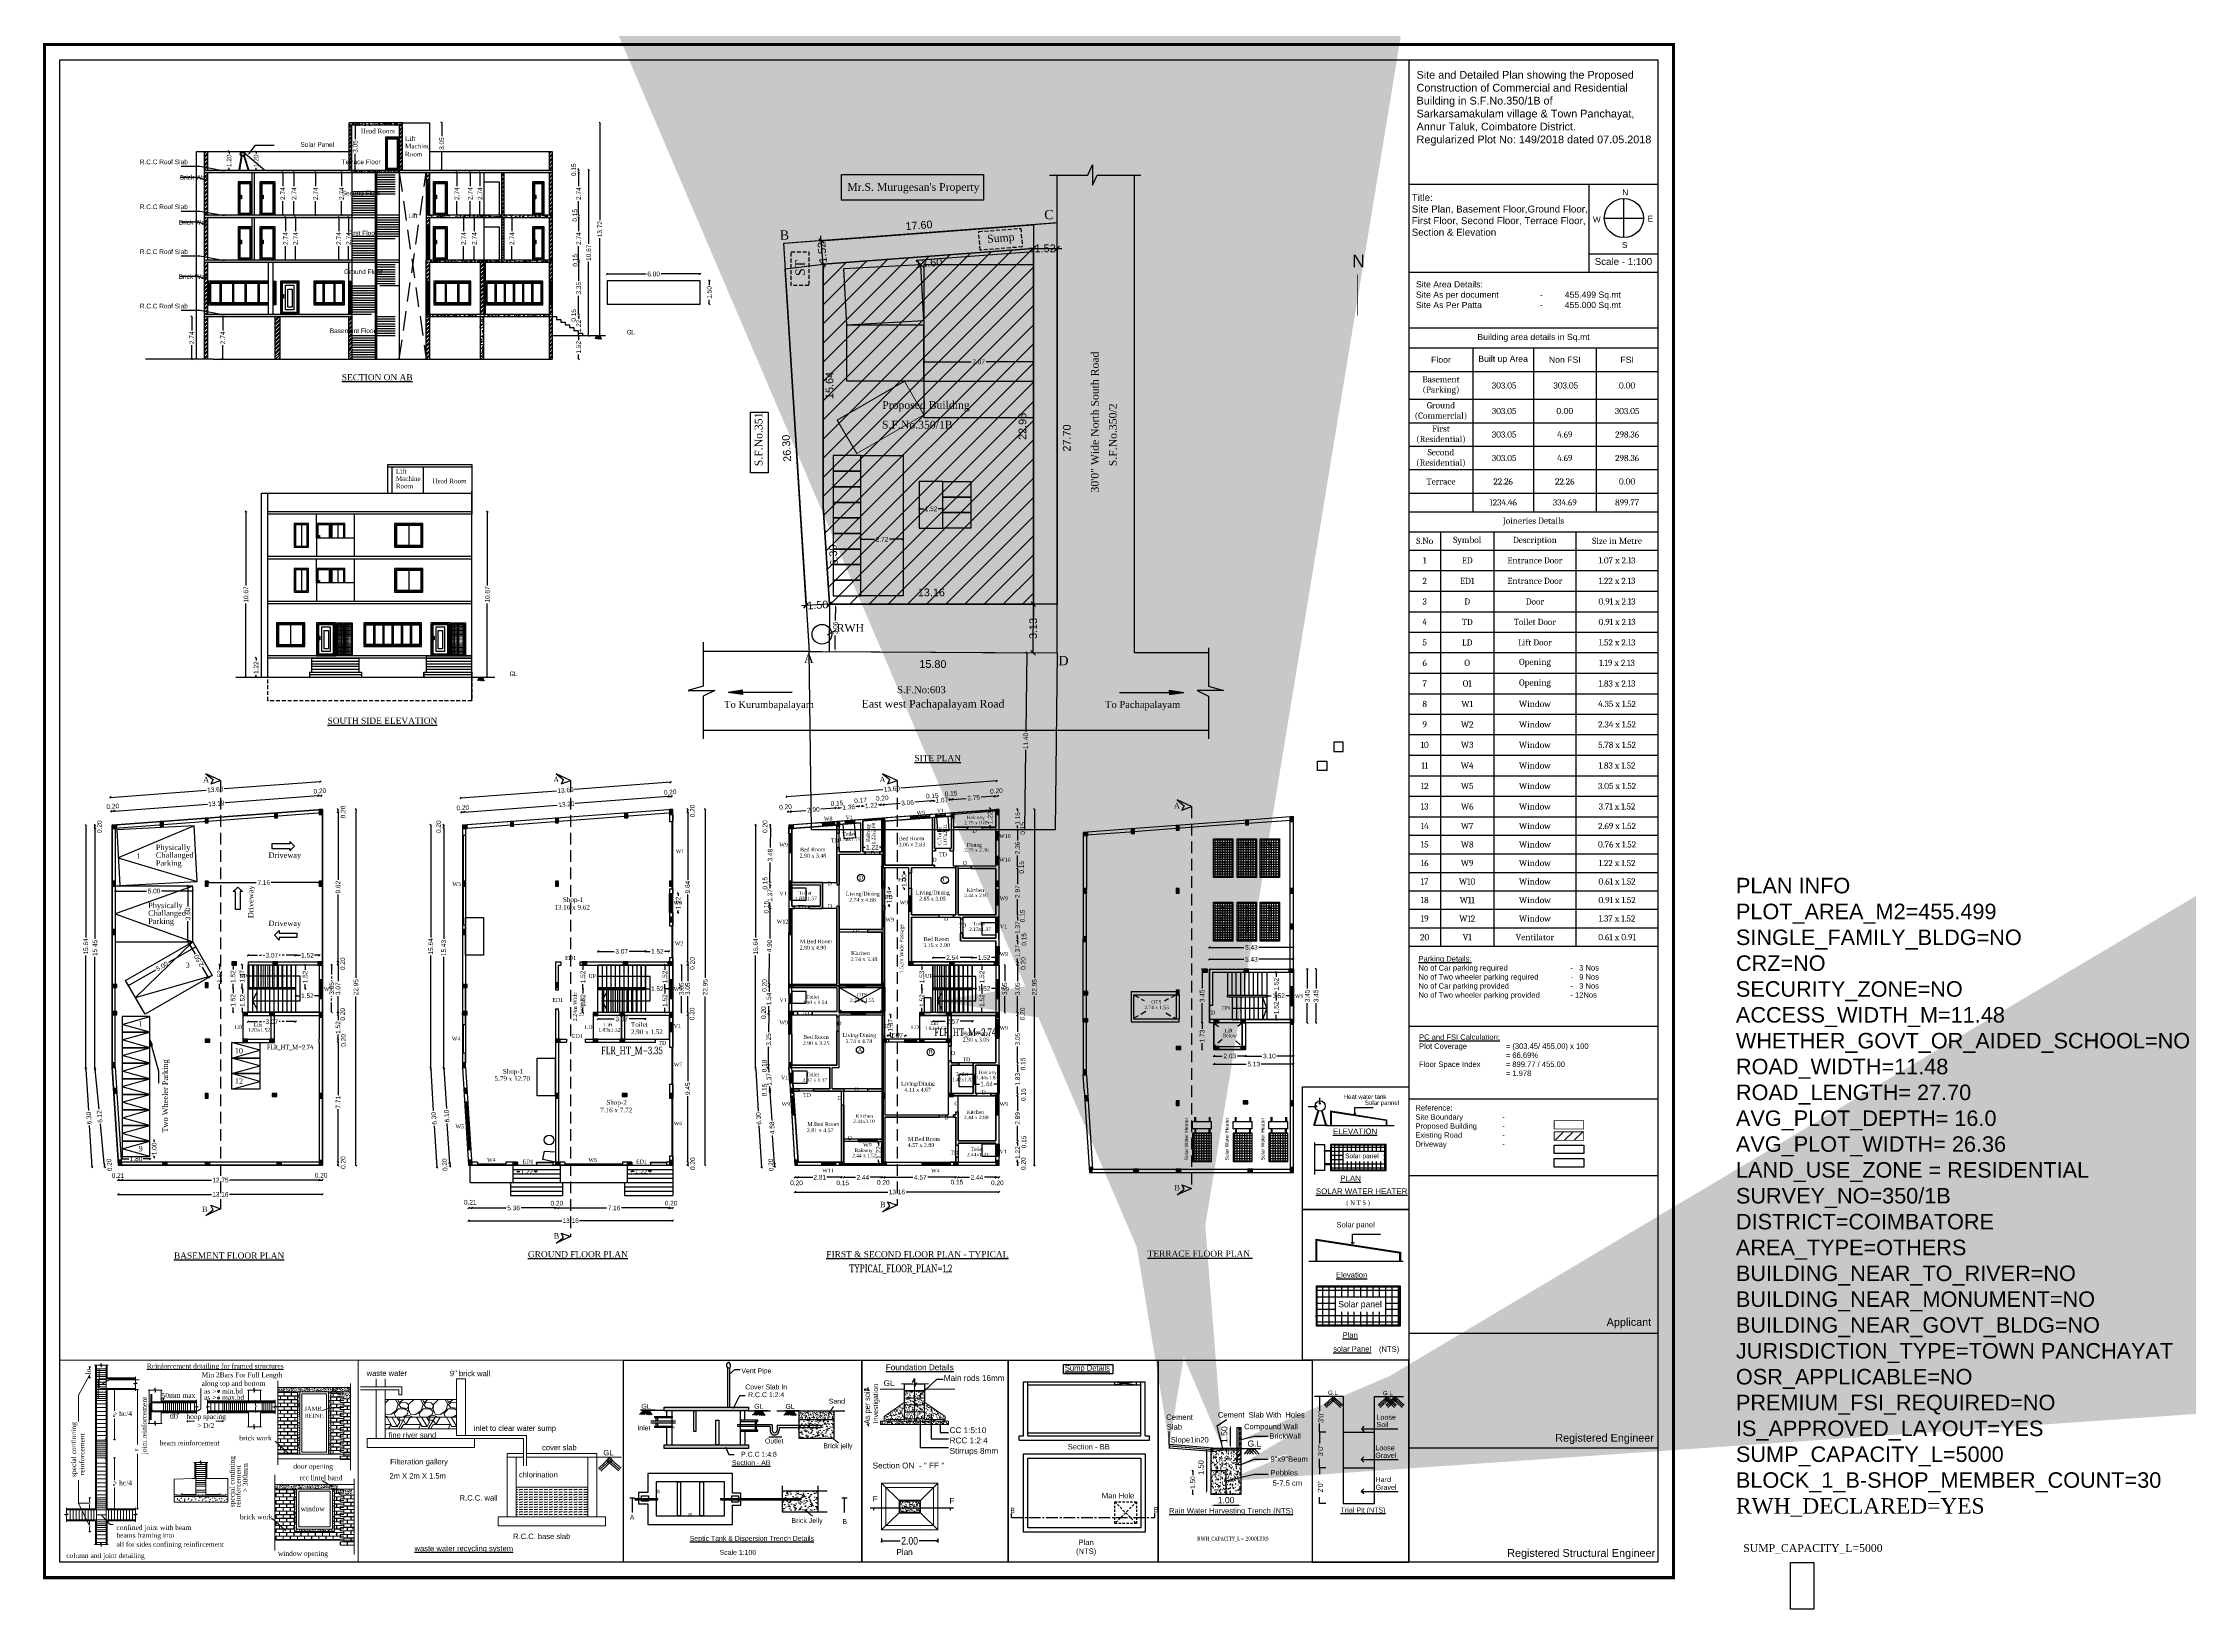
# Model space of a CAD drawing. Header units: metres. Extents: x -5144 to -5005, y 5368 to 5469.
import ezdxf
from ezdxf import colors
from ezdxf.entities.mleader import LeaderData, LeaderLine
from ezdxf.enums import TextEntityAlignment as Align
from ezdxf.math import Vec2, Vec3

# ---------------------------------------------------------------- set-up
doc = ezdxf.new("R2010")
doc.units = ezdxf.units.M
doc.header["$MEASUREMENT"] = 0
for name, pattern in [('( Hidden )', [0.375, 0.25, -0.125]), ('CENTER2', [1.125, 0.75, -0.125, 0.125, -0.125]), ('DASHED2', [0.375, 0.25, -0.125]), ('HIDDEN', [0.375, 0.25, -0.125]), ('PHANTOM2', [1.25, 0.625, -0.125, 0.125, -0.125, 0.125, -0.125])]:
    doc.linetypes.add(name, pattern=pattern)
for name, color, linetype in [('$TD_AUDIT_GENERATED_(C9D)', 154, 'Continuous'), ('BLK_1_COVERED_AREA', 140, 'Continuous'), ('BLK_1_FLR_-1_BLT_UP_AREA', 9, 'Continuous'), ('BLK_1_FLR_-1_BLT_UP_AREA_DEDUCT', 13, 'Continuous'), ('BLK_1_FLR_-1_BSMNT', 2, 'Continuous'), ('BLK_1_FLR_-1_COVERED_PARKING', 173, 'Continuous'), ('BLK_1_FLR_-1_EXIT_WIDTH_STAIR', 2, 'Continuous'), ('BLK_1_FLR_-1_STAIR_1', 1, 'Continuous'), ('BLK_1_FLR_0_BLT_UP_AREA', 13, 'Continuous'), ('BLK_1_FLR_0_DRINKING_WATER', 7, 'Continuous'), ('BLK_1_FLR_0_EXIT_WIDTH_DOOR', 2, 'Continuous'), ('BLK_1_FLR_0_LIFT_1', 30, 'Continuous'), ('BLK_1_FLR_0_SP_WC', 233, 'Continuous'), ('BLK_1_FLR_0_STAIR_1', 1, 'Continuous'), ('BLK_1_FLR_0_STAIR_1_FLIGHT_1', 7, 'Continuous'), ('BLK_1_FLR_0_STAIR_1_FLIGHT_2', 7, 'Continuous'), ('BLK_1_FLR_0_WASH', 55, 'Continuous'), ('BLK_1_FLR_1-_EXIT_WIDTH_STAIR', 1, 'Continuous'), ('BLK_1_FLR_1_BALCONY_1', 5, 'Continuous'), ('BLK_1_FLR_1_BALCONY_2', 5, 'Continuous'), ('BLK_1_FLR_1_BALCONY_3', 5, 'Continuous'), ('BLK_1_FLR_1_BALCONY_4', 5, 'Continuous'), ('BLK_1_FLR_1_BATH_HT', 3, 'Continuous'), ('BLK_1_FLR_1_BLT_UP_AREA', 3, 'Continuous'), ('BLK_1_FLR_1_BLT_UP_AREA_DEDUCT', 3, 'Continuous'), ('BLK_1_FLR_1_CARPET_AREA', 3, 'Continuous'), ('BLK_1_FLR_1_EXIT_WIDTH_DOOR', 2, 'Continuous'), ('BLK_1_FLR_1_KITCHEN', 1, 'Continuous'), ('BLK_1_FLR_1_LIFT_1', 30, 'Continuous'), ('BLK_1_FLR_1_STAIR_1', 1, 'Continuous'), ('BLK_1_FLR_1_STAIR_1_FLIGHT_1', 7, 'Continuous'), ('BLK_1_FLR_1_STAIR_1_FLIGHT_2', 7, 'Continuous'), ('BLK_1_FLR_1_UNITFA_1', 234, 'Continuous'), ('BLK_1_FLR_1_UNITFA_2', 234, 'Continuous'), ('BLK_1_FLR_1_UNITFA_3', 234, 'Continuous'), ('BLK_1_FLR_1_UNITFA_4', 234, 'Continuous'), ('BLK_1_FLR_1_URINAL', 235, 'Continuous'), ('BLK_1_FLR_1_WASH', 55, 'Continuous'), ('BLK_1_FLR_1_WC_BATH', 3, 'Continuous'), ('BLK_1_FLR_2_BATH_HT', 3, 'Continuous'), ('BLK_1_FLR_2_ROOF_AREA', 54, 'Continuous'), ('BLK_1_FLR_2_WC_BATH_HT', 3, 'Continuous'), ('BLK_1_HT_OF_BLDG', 5, 'Continuous'), ('BLK_1_LVL_-1_BLDG_FOOT_PRINT', 1, 'Continuous'), ('BLK_1_LVL_-1_BSMNT_COVERED_PARKING', 4, 'Continuous'), ('BLK_1_LVL_-1_BSMNT_FOOT_PRINT', 1, 'Continuous'), ('BLK_1_LVL_-1_BSMNT_FRONT_SETBACK', 2, 'Continuous'), ('BLK_1_LVL_-1_BSMNT_PLOT_BOUNDARY', 70, 'Continuous'), ('BLK_1_LVL_-1_BSMNT_REAR_SETBACK', 171, 'Continuous'), ('BLK_1_LVL_-1_BSMNT_SIDE_SETBACK1', 102, 'Continuous'), ('BLK_1_LVL_-1_BSMNT_SIDE_SETBACK2', 11, 'Continuous'), ('BLK_1_LVL_0_BLDG_FOOT_PRINT', 1, 'Continuous'), ('BLK_1_LVL_0_FRONT_SETBACK', 2, 'Continuous'), ('BLK_1_LVL_0_REAR_SETBACK', 11, 'Continuous'), ('BLK_1_LVL_0_SIDE_SETBACK1', 171, 'Continuous'), ('BLK_1_LVL_0_SIDE_SETBACK2', 102, 'Continuous'), ('BLK_1_PARAPET_HT', 233, 'Continuous'), ('BLK_1_PLINTH_HEIGHT', 7, 'Continuous'), ('BLK_1_TOTAL_HEIGHT', 21, 'Continuous'), ('DRIVE_WAY', 255, 'Continuous'), ('ELEVATION 2', 150, 'Continuous'), ('MAIN_GATE', 57, 'Continuous'), ('NORTH_DIRECTION', 7, 'Continuous'), ('PER_AISLE_WIDTH', 5, 'Continuous'), ('PLOT_BOUNDARY', 70, 'Continuous'), ('RWH_1', 130, 'Continuous'), ('SURRENDER_ROAD_WIDTH', 2, 'Continuous'), ('TOILET_VENTILATION', 3, 'Continuous'), ('TWO_WHEELER_DRIVE_WAY', 6, 'Continuous'), ('TWO_WHEELER_PARKING', 2, 'Continuous'), ('UG_SUMP', 194, 'Continuous'), ('WALL', 30, 'Continuous')]:
    doc.layers.add(name, color=color, linetype=linetype)
for name, color, linetype, lineweight in [('AISLE_WIDTH_2', 8, 'Continuous', 0), ('ANGULAR_PARKING_SLOT_1', 6, 'Continuous', 0), ('BLK_1_FLR_-1_LIFT_1', 30, 'Continuous', 0), ('BLK_1_FLR_-1_STAIR_1_FLIGHT_1', 7, 'Continuous', 0), ('BLK_1_FLR_-1_STAIR_1_FLIGHT_2', 7, 'Continuous', 0), ('BLK_1_FLR_-1_STAIR_1_LANDING_1', 7, 'Continuous', 0), ('BLK_1_FLR_0_STAIR_1_LANDING_1', 7, 'Continuous', 0), ('BLK_1_FLR_1_BATH', 3, 'Continuous', 0), ('BLK_1_FLR_1_STAIR_1_LANDING_1', 7, 'Continuous', 0), ('BLK_1_FLR_1_WATER_CLOSET', 2, 'Continuous', 0), ('DIST_EXIT', 7, 'Continuous', 0)]:
    doc.layers.add(name, color=color, linetype=linetype, lineweight=lineweight)
for name, color, linetype, plot in [('BLK_1_FLR_1_REGULAR_ROOM', 1, 'Continuous', False), ('BLK_1_FLR_1_WC_BATH_HT', 3, 'Continuous', False), ('BLK_1_FLR_2_REGULAR_ROOM', 1, 'Continuous', False), ('BLK_1_STAIR_HEADROOM', 1, 'Continuous', False), ('PARKING_SLOT', 30, 'Continuous', False), ('PLAN_INFO', 1, 'Continuous', False), ('ROAD_WIDTH', 1, 'Continuous', False)]:
    doc.layers.add(name, color=color, linetype=linetype, plot=plot)
doc.styles.add('Arial', font='times.ttf')
doc.styles.add('HEAD', font='times.ttf', dxfattribs={"height": 12})
doc.styles.add('Lungspace_400_2.5mm', font='ARIALN.TTF', dxfattribs={"height": 1000})
doc.styles.add('simplex-0.8', font='Cambria.ttf', dxfattribs={"width": 0.8})
doc.styles.get("Standard").update_dxf_attribs({"font": 'arial.ttf'})
doc.styles.add('style1', font='arial.ttf')
doc.styles.add('style5', font='times.ttf')
doc.styles.add('stylus', font='times.ttf')
doc.styles.add('text style', font='ARIALN.TTF', dxfattribs={"height": 0.15})
doc.dimstyles.new('inner', dxfattribs={"dimtxt": 0.3, "dimasz": 0.18, "dimexe": 0.18, "dimexo": 0.0625, "dimgap": 0.09, "dimtad": 0, "dimzin": 0, "dimdsep": 46, "dimtxsty": 'Standard', "dimcen": 0.09, "dimse1": 1, "dimse2": 1, "dimclrt": 256, "dimadec": 0, "dimazin": 0, "dimtfac": 1, "dimtofl": 0, "dimtmove": 0, "dimatfit": 3, "dimfxl": 0, "dimtolj": 1, "dimtzin": 0, "dimarcsym": 0})
doc.dimstyles.new('LIV_DIM  DET 01', dxfattribs={"dimscale": 24, "dimtxt": 0.166667, "dimasz": 0.0625, "dimexe": 0.03125, "dimexo": 0.03125, "dimgap": 0.03125, "dimtad": 1, "dimdec": 1, "dimdsep": 46, "dimlunit": 4, "dimtxsty": 'simplex-0.8', "dimblk": 'ARCHTICK', "dimcen": 0.5, "dimdle": 0.0625, "dimclrd": 256, "dimclre": 256, "dimclrt": 41, "dimazin": 0, "dimtfac": 1, "dimtdec": 1, "dimtix": 1, "dimtmove": 2, "dimatfit": 3, "dimfxl": 0, "dimfrac": 1, "dimlwd": -1, "dimlwe": -1, "dimarcsym": 0})
doc.dimstyles.new('Rj outer dim', dxfattribs={"dimtxt": 0.15, "dimasz": 0.1, "dimexe": 0.1, "dimexo": 0.5, "dimgap": 0.09, "dimtad": 0, "dimzin": 0, "dimdsep": 46, "dimtxsty": 'text style', "dimblk": 'OBLIQUE', "dimcen": 0.09, "dimdle": 0.01, "dimclrd": 8, "dimclre": 8, "dimclrt": 1, "dimadec": 0, "dimazin": 0, "dimtfac": 1, "dimtofl": 0, "dimtmove": 1, "dimatfit": 3, "dimldrblk": 'OBLIQUE', "dimfxl": 0, "dimtolj": 1, "dimtzin": 0, "dimlwd": -1, "dimlwe": -1, "dimarcsym": 0})
doc.dimstyles.new('Side Set back', dxfattribs={"dimtxt": 0.8, "dimasz": 0.3, "dimexe": 0.18, "dimexo": 0.0625, "dimgap": 0.09, "dimtad": 0, "dimzin": 0, "dimdsep": 46, "dimtxsty": 'Standard', "dimblk": 'OBLIQUE', "dimcen": 0.09, "dimse1": 1, "dimse2": 1, "dimadec": 0, "dimazin": 0, "dimtfac": 1, "dimtix": 1, "dimtofl": 0, "dimtmove": 0, "dimatfit": 3, "dimfxl": 0, "dimtolj": 1, "dimtzin": 0, "dimarcsym": 0})
doc.dimstyles.get("Standard").update_dxf_attribs({"dimtxt": 0.3, "dimasz": 0.1, "dimexe": 0.18, "dimexo": 0.0625, "dimgap": 0.09, "dimtad": 0, "dimzin": 0, "dimdsep": 46, "dimtxsty": 'Standard', "dimblk": 'OBLIQUE', "dimcen": 0.09, "dimse1": 1, "dimse2": 1, "dimclrt": 256, "dimadec": 0, "dimazin": 0, "dimtfac": 1, "dimtix": 1, "dimtofl": 0, "dimtmove": 1, "dimatfit": 3, "dimfxl": 0, "dimtolj": 1, "dimtzin": 0, "dimarcsym": 0})
pattern_1 = [(45, (310.873915, -0.97746), (0.08485281374, 0), [0.05, -0.07]), (45, (310.89513, -0.97746), (0.08485281374, 0), [0.02, -0.1]), (45, (310.873915, -0.95625), (0.08485281374, 0), [0.02, -0.1])]
pattern_2 = [(45, (318.24269, -0.97746), (0.08485281374, 0), [0.05, -0.07]), (45, (318.263904, -0.97746), (0.08485281374, 0), [0.02, -0.1]), (45, (318.24269, -0.95625), (0.08485281374, 0), [0.02, -0.1])]
pattern_3 = [(50, (0, 0), (0.358630091, -0.031376067), [0.0375, -0.4125]), (355, (0, 0), (-0.069375667, 0.376096067), [0.03, -0.33]), (100.4514445, (0.0299, -0.0026), (0.289254423, 0.344719995), [0.031870096, -0.350571056]), (46.1842, (0, 0.1), (0.533620665, -0.08275964), [0.05625, -0.61875]), (96.6356355, (0.04447, 0.0931), (0.467330973, 0.4870593), [0.04780517, -0.52585688]), (351.184164, (0, 0.1), (0.467330973, 0.4870593), [0.045, -0.495]), (21, (0.05, 0.075), (0.298453526, -0.201309445), [0.0375, -0.4125]), (326, (0.05, 0.075), (0.121657666, 0.362575023), [0.03, -0.33]), (71.451445, (0.07487, 0.05822), (0.420111188, 0.161265576), [0.031870095, -0.350571056]), (37.5, (0, 0), (0.0060799277, 0.166446927), [0, -0.326, 0, -0.335, 0, -0.33125]), (7.5, (0, 0), (0.1315347687, 0.197205856), [0, -0.191, 0, -0.3185, 0, -0.12625]), (327.5, (-0.1115, 0), (0.266911218, -0.0112774359), [0, -0.125, 0, -0.39, 0, -0.5175]), (317.5, (-0.1615, 0), (0.291593085, 0.050052491), [0, -0.1625, 0, -0.259, 0, -0.3675])]

# ---------------------------------------------------------------- blocks, each defined once
blk = doc.blocks.new('_OBLIQUE')
at = {"color": 0, "linetype": 'ByBlock'}
blk.add_line((-0.5, -0.5), (0.5, 0.5), dxfattribs=at)
blk = doc.blocks.new('*D8')
at = {"layer": 'BLK_1_HT_OF_BLDG', "color": 0, "lineweight": -2}
for p, q in [((-5130.69, 5438.63), (-5130.69, 5433.88)), ((-5130.69, 5427.97), (-5130.69, 5432.72))]:
    blk.add_line(p, q, dxfattribs=at)
at = {"layer": 'Defpoints', "color": 0}
for p in [(-5130.69, 5438.63), (-5129.21, 5438.63), (-5129.21, 5427.97)]:
    blk.add_point(p, dxfattribs=at)
at = {"layer": 'BLK_1_HT_OF_BLDG', "color": 0, "lineweight": -2, "xscale": 0.1, "yscale": 0.1, "zscale": 0.1}
for p, rotation in [((-5130.69, 5438.63), 90), ((-5130.69, 5427.97), 270)]:
    blk.add_blockref('_OBLIQUE', p, dxfattribs=dict(at, rotation=rotation))
at = {"layer": 'BLK_1_HT_OF_BLDG', "insert": (-5130.69, 5433.3), "char_height": 0.3, "attachment_point": 5, "rotation": 90}
blk.add_mtext('\\A1;10.67', dxfattribs=at)
blk = doc.blocks.new('*D9')
at = {"layer": 'BLK_1_PLINTH_HEIGHT', "color": 0, "lineweight": -2}
for p, q in [((-5130.04, 5429.19), (-5130.04, 5429.04)), ((-5130.04, 5427.97), (-5130.04, 5428.11))]:
    blk.add_line(p, q, dxfattribs=at)
at = {"layer": 'Defpoints', "color": 0}
for p in [(-5130.04, 5429.19), (-5129.21, 5429.19), (-5129.57, 5427.97)]:
    blk.add_point(p, dxfattribs=at)
at = {"layer": 'BLK_1_PLINTH_HEIGHT', "color": 0, "lineweight": -2, "xscale": 0.1, "yscale": 0.1, "zscale": 0.1}
for p, rotation in [((-5130.04, 5429.19), 90), ((-5130.04, 5427.97), 270)]:
    blk.add_blockref('_OBLIQUE', p, dxfattribs=dict(at, rotation=rotation))
at = {"layer": 'BLK_1_PLINTH_HEIGHT', "insert": (-5130.04, 5428.58), "char_height": 0.3, "attachment_point": 5, "rotation": 90}
blk.add_mtext('\\A1;1.22', dxfattribs=at)
blk = doc.blocks.new('*D10')
at = {"layer": 'BLK_1_LVL_-1_BSMNT_FOOT_PRINT', "color": 0, "lineweight": -2}
for p, q in [((-5134.19, 5451.22), (-5134.19, 5450.33)), ((-5134.19, 5448.48), (-5134.19, 5449.37))]:
    blk.add_line(p, q, dxfattribs=at)
at = {"layer": 'Defpoints', "color": 0}
for p in [(-5131.56, 5451.22), (-5134.19, 5448.48), (-5131.56, 5448.48)]:
    blk.add_point(p, dxfattribs=at)
at = {"layer": 'BLK_1_LVL_-1_BSMNT_FOOT_PRINT', "color": 0, "lineweight": -2, "xscale": 0.1, "yscale": 0.1, "zscale": 0.1}
for p, rotation in [((-5134.19, 5451.22), 90), ((-5134.19, 5448.48), 270)]:
    blk.add_blockref('_OBLIQUE', p, dxfattribs=dict(at, rotation=rotation))
at = {"layer": 'BLK_1_LVL_-1_BSMNT_FOOT_PRINT', "insert": (-5134.19, 5449.85), "char_height": 0.3, "attachment_point": 5, "rotation": 90}
blk.add_mtext('\\A1;2.74', dxfattribs=at)
blk = doc.blocks.new('*D11')
at = {"layer": 'BLK_1_FLR_0_STAIR_1_FLIGHT_1', "color": 0, "lineweight": -2}
for p, q in [((-5107.98, 5410.28), (-5106.93, 5410.28)), ((-5104.91, 5410.28), (-5105.97, 5410.28))]:
    blk.add_line(p, q, dxfattribs=at)
at = {"layer": 'Defpoints', "color": 0}
for p in [(-5104.91, 5410.28), (-5107.98, 5409.1), (-5104.91, 5409.1)]:
    blk.add_point(p, dxfattribs=at)
at = {"layer": 'BLK_1_FLR_0_STAIR_1_FLIGHT_1', "color": 0, "lineweight": -2, "xscale": 0.1, "yscale": 0.1, "zscale": 0.1, "rotation": 180}
blk.add_blockref('_OBLIQUE', (-5107.98, 5410.28), dxfattribs=at)
at = {"layer": 'BLK_1_FLR_0_STAIR_1_FLIGHT_1', "color": 0, "lineweight": -2, "xscale": 0.1, "yscale": 0.1, "zscale": 0.1}
blk.add_blockref('_OBLIQUE', (-5104.91, 5410.28), dxfattribs=at)
at = {"layer": 'BLK_1_FLR_0_STAIR_1_FLIGHT_1', "color": 1, "insert": (-5106.45, 5410.28), "char_height": 0.3, "attachment_point": 5}
blk.add_mtext('\\A1;3.07', dxfattribs=at)
blk = doc.blocks.new('*D12')
at = {"layer": 'BLK_1_FLR_0_STAIR_1_FLIGHT_2', "color": 0, "lineweight": -2}
for p, q in [((-5107.98, 5405.92), (-5106.93, 5405.92)), ((-5104.91, 5405.92), (-5105.97, 5405.92))]:
    blk.add_line(p, q, dxfattribs=at)
at = {"layer": 'Defpoints', "color": 0}
for p in [(-5107.98, 5406.91), (-5104.91, 5406.91), (-5104.91, 5405.92)]:
    blk.add_point(p, dxfattribs=at)
at = {"layer": 'BLK_1_FLR_0_STAIR_1_FLIGHT_2', "color": 0, "lineweight": -2, "xscale": 0.1, "yscale": 0.1, "zscale": 0.1, "rotation": 180}
blk.add_blockref('_OBLIQUE', (-5107.98, 5405.92), dxfattribs=at)
at = {"layer": 'BLK_1_FLR_0_STAIR_1_FLIGHT_2', "color": 0, "lineweight": -2, "xscale": 0.1, "yscale": 0.1, "zscale": 0.1}
blk.add_blockref('_OBLIQUE', (-5104.91, 5405.92), dxfattribs=at)
at = {"layer": 'BLK_1_FLR_0_STAIR_1_FLIGHT_2', "color": 1, "insert": (-5106.45, 5405.92), "char_height": 0.3, "attachment_point": 5}
blk.add_mtext('\\A1;3.07', dxfattribs=at)
blk = doc.blocks.new('*D13')
at = {"layer": 'BLK_1_FLR_1_STAIR_1_FLIGHT_1', "color": 0, "lineweight": -2}
for p, q in [((-5086.37, 5409.88), (-5085.58, 5409.88)), ((-5083.83, 5409.88), (-5084.62, 5409.88))]:
    blk.add_line(p, q, dxfattribs=at)
at = {"layer": 'Defpoints', "color": 0}
for p in [(-5083.83, 5409.88), (-5086.37, 5408.98), (-5083.83, 5408.98)]:
    blk.add_point(p, dxfattribs=at)
at = {"layer": 'BLK_1_FLR_1_STAIR_1_FLIGHT_1', "color": 0, "lineweight": -2, "xscale": 0.1, "yscale": 0.1, "zscale": 0.1, "rotation": 180}
blk.add_blockref('_OBLIQUE', (-5086.37, 5409.88), dxfattribs=at)
at = {"layer": 'BLK_1_FLR_1_STAIR_1_FLIGHT_1', "color": 0, "lineweight": -2, "xscale": 0.1, "yscale": 0.1, "zscale": 0.1}
blk.add_blockref('_OBLIQUE', (-5083.83, 5409.88), dxfattribs=at)
at = {"layer": 'BLK_1_FLR_1_STAIR_1_FLIGHT_1', "color": 1, "insert": (-5085.1, 5409.88), "char_height": 0.3, "attachment_point": 5}
blk.add_mtext('\\A1;2.54', dxfattribs=at)
blk = doc.blocks.new('*D14')
at = {"layer": 'BLK_1_FLR_1_STAIR_1_FLIGHT_2', "color": 0, "lineweight": -2}
for p, q in [((-5086.37, 5405.77), (-5085.57, 5405.77)), ((-5083.81, 5405.77), (-5084.61, 5405.77))]:
    blk.add_line(p, q, dxfattribs=at)
at = {"layer": 'Defpoints', "color": 0}
for p in [(-5086.37, 5406.35), (-5083.81, 5406.35), (-5083.81, 5405.77)]:
    blk.add_point(p, dxfattribs=at)
at = {"layer": 'BLK_1_FLR_1_STAIR_1_FLIGHT_2', "color": 0, "lineweight": -2, "xscale": 0.1, "yscale": 0.1, "zscale": 0.1, "rotation": 180}
blk.add_blockref('_OBLIQUE', (-5086.37, 5405.77), dxfattribs=at)
at = {"layer": 'BLK_1_FLR_1_STAIR_1_FLIGHT_2', "color": 0, "lineweight": -2, "xscale": 0.1, "yscale": 0.1, "zscale": 0.1}
blk.add_blockref('_OBLIQUE', (-5083.81, 5405.77), dxfattribs=at)
at = {"layer": 'BLK_1_FLR_1_STAIR_1_FLIGHT_2', "color": 1, "insert": (-5085.09, 5405.77), "char_height": 0.3, "attachment_point": 5}
blk.add_mtext('\\A1;2.57', dxfattribs=at)
blk = doc.blocks.new('*D15')
at = {"layer": 'BLK_1_FLR_0_STAIR_1_FLIGHT_1', "color": 0, "lineweight": -2}
for p, q in [((-5108.95, 5409.39), (-5108.95, 5409.09)), ((-5108.95, 5407.87), (-5108.95, 5408.17))]:
    blk.add_line(p, q, dxfattribs=at)
at = {"layer": 'Defpoints', "color": 0}
for p in [(-5108.95, 5409.39), (-5107.98, 5409.39), (-5107.98, 5407.87)]:
    blk.add_point(p, dxfattribs=at)
at = {"layer": 'BLK_1_FLR_0_STAIR_1_FLIGHT_1', "color": 0, "lineweight": -2, "xscale": 0.1, "yscale": 0.1, "zscale": 0.1}
for p, rotation in [((-5108.95, 5409.39), 90), ((-5108.95, 5407.87), 270)]:
    blk.add_blockref('_OBLIQUE', p, dxfattribs=dict(at, rotation=rotation))
at = {"layer": 'BLK_1_FLR_0_STAIR_1_FLIGHT_1', "color": 2, "insert": (-5108.95, 5408.63), "char_height": 0.3, "attachment_point": 5, "rotation": 90}
blk.add_mtext('\\A1;1.52', dxfattribs=at)
blk = doc.blocks.new('*D16')
at = {"layer": 'BLK_1_FLR_0_STAIR_1_FLIGHT_2', "color": 0, "lineweight": -2}
for p, q in [((-5108.95, 5407.87), (-5108.95, 5407.57)), ((-5108.95, 5406.34), (-5108.95, 5406.64))]:
    blk.add_line(p, q, dxfattribs=at)
at = {"layer": 'Defpoints', "color": 0}
for p in [(-5107.98, 5407.87), (-5108.95, 5406.34), (-5107.71, 5406.34)]:
    blk.add_point(p, dxfattribs=at)
at = {"layer": 'BLK_1_FLR_0_STAIR_1_FLIGHT_2', "color": 0, "lineweight": -2, "xscale": 0.1, "yscale": 0.1, "zscale": 0.1}
for p, rotation in [((-5108.95, 5407.87), 90), ((-5108.95, 5406.34), 270)]:
    blk.add_blockref('_OBLIQUE', p, dxfattribs=dict(at, rotation=rotation))
at = {"layer": 'BLK_1_FLR_0_STAIR_1_FLIGHT_2', "color": 2, "insert": (-5108.95, 5407.11), "char_height": 0.3, "attachment_point": 5, "rotation": 90}
blk.add_mtext('\\A1;1.52', dxfattribs=at)
blk = doc.blocks.new('*D17')
at = {"layer": 'BLK_1_FLR_1_STAIR_1_FLIGHT_1', "color": 0, "lineweight": -2}
for p, q in [((-5087.08, 5409.39), (-5087.08, 5409.1)), ((-5087.08, 5407.87), (-5087.08, 5408.16))]:
    blk.add_line(p, q, dxfattribs=at)
at = {"layer": 'Defpoints', "color": 0}
for p in [(-5087.08, 5409.39), (-5084.97, 5409.39), (-5084.95, 5407.87)]:
    blk.add_point(p, dxfattribs=at)
at = {"layer": 'BLK_1_FLR_1_STAIR_1_FLIGHT_1', "color": 0, "lineweight": -2, "xscale": 0.1, "yscale": 0.1, "zscale": 0.1}
for p, rotation in [((-5087.08, 5409.39), 90), ((-5087.08, 5407.87), 270)]:
    blk.add_blockref('_OBLIQUE', p, dxfattribs=dict(at, rotation=rotation))
at = {"layer": 'BLK_1_FLR_1_STAIR_1_FLIGHT_1', "color": 2, "insert": (-5087.08, 5408.63), "char_height": 0.3, "attachment_point": 5, "rotation": 90}
blk.add_mtext('\\A1;1.53', dxfattribs=at)
blk = doc.blocks.new('*D18')
at = {"layer": 'BLK_1_FLR_1_STAIR_1_FLIGHT_2', "color": 0, "lineweight": -2}
for p, q in [((-5087.08, 5407.87), (-5087.08, 5407.57)), ((-5087.08, 5406.35), (-5087.08, 5406.64))]:
    blk.add_line(p, q, dxfattribs=at)
at = {"layer": 'Defpoints', "color": 0}
for p in [(-5084.95, 5407.87), (-5087.08, 5406.35), (-5084.95, 5406.35)]:
    blk.add_point(p, dxfattribs=at)
at = {"layer": 'BLK_1_FLR_1_STAIR_1_FLIGHT_2', "color": 0, "lineweight": -2, "xscale": 0.1, "yscale": 0.1, "zscale": 0.1}
for p, rotation in [((-5087.08, 5407.87), 90), ((-5087.08, 5406.35), 270)]:
    blk.add_blockref('_OBLIQUE', p, dxfattribs=dict(at, rotation=rotation))
at = {"layer": 'BLK_1_FLR_1_STAIR_1_FLIGHT_2', "color": 2, "insert": (-5087.08, 5407.11), "char_height": 0.3, "attachment_point": 5, "rotation": 90}
blk.add_mtext('\\A1;1.52', dxfattribs=at)
blk = doc.blocks.new('*D19')
at = {"layer": 'BLK_1_FLR_0_STAIR_1_LANDING_1', "color": 0, "lineweight": -2}
for p, q in [((-5102.59, 5409.39), (-5102.59, 5408.35)), ((-5102.59, 5406.34), (-5102.59, 5407.39))]:
    blk.add_line(p, q, dxfattribs=at)
at = {"layer": 'Defpoints', "color": 0}
for p in [(-5104.24, 5409.39), (-5103.53, 5406.34), (-5102.59, 5406.34)]:
    blk.add_point(p, dxfattribs=at)
at = {"layer": 'BLK_1_FLR_0_STAIR_1_LANDING_1', "color": 0, "lineweight": -2, "xscale": 0.1, "yscale": 0.1, "zscale": 0.1}
for p, rotation in [((-5102.59, 5409.39), 90), ((-5102.59, 5406.34), 270)]:
    blk.add_blockref('_OBLIQUE', p, dxfattribs=dict(at, rotation=rotation))
at = {"layer": 'BLK_1_FLR_0_STAIR_1_LANDING_1', "color": 1, "insert": (-5102.59, 5407.87), "char_height": 0.3, "attachment_point": 5, "rotation": 90}
blk.add_mtext('\\A1;3.05', dxfattribs=at)
blk = doc.blocks.new('*D20')
at = {"layer": 'BLK_1_FLR_1_STAIR_1_LANDING_1', "color": 0, "lineweight": -2}
for p, q in [((-5081.73, 5409.39), (-5081.73, 5408.35)), ((-5081.73, 5406.35), (-5081.73, 5407.39))]:
    blk.add_line(p, q, dxfattribs=at)
at = {"layer": 'Defpoints', "color": 0}
for p in [(-5083.19, 5409.39), (-5083.19, 5406.35), (-5081.73, 5406.35)]:
    blk.add_point(p, dxfattribs=at)
at = {"layer": 'BLK_1_FLR_1_STAIR_1_LANDING_1', "color": 0, "lineweight": -2, "xscale": 0.1, "yscale": 0.1, "zscale": 0.1}
for p, rotation in [((-5081.73, 5409.39), 90), ((-5081.73, 5406.35), 270)]:
    blk.add_blockref('_OBLIQUE', p, dxfattribs=dict(at, rotation=rotation))
at = {"layer": 'BLK_1_FLR_1_STAIR_1_LANDING_1', "color": 1, "insert": (-5081.73, 5407.87), "char_height": 0.3, "attachment_point": 5, "rotation": 90}
blk.add_mtext('\\A1;3.05', dxfattribs=at)
blk = doc.blocks.new('*D21')
at = {"layer": 'BLK_1_FLR_0_STAIR_1_LANDING_1', "color": 0, "lineweight": -2}
for p, q in [((-5104.91, 5410.28), (-5104.61, 5410.28)), ((-5103.39, 5410.28), (-5103.69, 5410.28))]:
    blk.add_line(p, q, dxfattribs=at)
at = {"layer": 'Defpoints', "color": 0}
for p in [(-5103.39, 5410.28), (-5104.91, 5409.39), (-5103.39, 5409.39)]:
    blk.add_point(p, dxfattribs=at)
at = {"layer": 'BLK_1_FLR_0_STAIR_1_LANDING_1', "color": 0, "lineweight": -2, "xscale": 0.1, "yscale": 0.1, "zscale": 0.1, "rotation": 180}
blk.add_blockref('_OBLIQUE', (-5104.91, 5410.28), dxfattribs=at)
at = {"layer": 'BLK_1_FLR_0_STAIR_1_LANDING_1', "color": 0, "lineweight": -2, "xscale": 0.1, "yscale": 0.1, "zscale": 0.1}
blk.add_blockref('_OBLIQUE', (-5103.39, 5410.28), dxfattribs=at)
at = {"layer": 'BLK_1_FLR_0_STAIR_1_LANDING_1', "color": 2, "insert": (-5104.15, 5410.28), "char_height": 0.3, "attachment_point": 5}
blk.add_mtext('\\A1;1.52', dxfattribs=at)
blk = doc.blocks.new('*D22')
at = {"layer": 'BLK_1_FLR_1_STAIR_1_LANDING_1', "color": 0, "lineweight": -2}
for p, q in [((-5083.83, 5409.88), (-5083.53, 5409.88)), ((-5082.31, 5409.88), (-5082.6, 5409.88))]:
    blk.add_line(p, q, dxfattribs=at)
at = {"layer": 'Defpoints', "color": 0}
for p in [(-5082.31, 5409.88), (-5083.83, 5408.78), (-5082.31, 5408.78)]:
    blk.add_point(p, dxfattribs=at)
at = {"layer": 'BLK_1_FLR_1_STAIR_1_LANDING_1', "color": 0, "lineweight": -2, "xscale": 0.1, "yscale": 0.1, "zscale": 0.1, "rotation": 180}
blk.add_blockref('_OBLIQUE', (-5083.83, 5409.88), dxfattribs=at)
at = {"layer": 'BLK_1_FLR_1_STAIR_1_LANDING_1', "color": 0, "lineweight": -2, "xscale": 0.1, "yscale": 0.1, "zscale": 0.1}
blk.add_blockref('_OBLIQUE', (-5082.31, 5409.88), dxfattribs=at)
at = {"layer": 'BLK_1_FLR_1_STAIR_1_LANDING_1', "color": 2, "insert": (-5083.07, 5409.88), "char_height": 0.3, "attachment_point": 5}
blk.add_mtext('\\A1;1.52', dxfattribs=at)
blk = doc.blocks.new('*D23')
at = {"layer": 'BLK_1_STAIR_HEADROOM', "color": 0, "lineweight": -2}
for p, q in [((-5123.64, 5463.72), (-5123.64, 5462.67)), ((-5123.64, 5460.67), (-5123.64, 5461.71))]:
    blk.add_line(p, q, dxfattribs=at)
at = {"layer": 'Defpoints', "color": 0}
for p in [(-5123.64, 5463.72), (-5122.01, 5463.72), (-5122.01, 5460.67)]:
    blk.add_point(p, dxfattribs=at)
at = {"layer": 'BLK_1_STAIR_HEADROOM', "color": 0, "lineweight": -2, "xscale": 0.1, "yscale": 0.1, "zscale": 0.1}
for p, rotation in [((-5123.64, 5463.72), 90), ((-5123.64, 5460.67), 270)]:
    blk.add_blockref('_OBLIQUE', p, dxfattribs=dict(at, rotation=rotation))
at = {"layer": 'BLK_1_STAIR_HEADROOM', "insert": (-5123.64, 5462.19), "char_height": 0.3, "attachment_point": 5, "rotation": 90}
blk.add_mtext('\\A1;3.05', dxfattribs=at)
blk = doc.blocks.new('*D24')
at = {"layer": 'BLK_1_FLR_1_BALCONY_4', "color": 0, "lineweight": -2}
for p, q in [((-5090.89, 5417), (-5090.75, 5417)), ((-5089.67, 5417), (-5089.82, 5417))]:
    blk.add_line(p, q, dxfattribs=at)
at = {"layer": 'Defpoints', "color": 0}
for p in [(-5090.89, 5416.94), (-5089.67, 5417), (-5089.67, 5416.94)]:
    blk.add_point(p, dxfattribs=at)
at = {"layer": 'BLK_1_FLR_1_BALCONY_4', "color": 0, "lineweight": -2, "xscale": 0.1, "yscale": 0.1, "zscale": 0.1, "rotation": 180}
blk.add_blockref('_OBLIQUE', (-5090.89, 5417), dxfattribs=at)
at = {"layer": 'BLK_1_FLR_1_BALCONY_4', "color": 0, "lineweight": -2, "xscale": 0.1, "yscale": 0.1, "zscale": 0.1}
blk.add_blockref('_OBLIQUE', (-5089.67, 5417), dxfattribs=at)
at = {"layer": 'BLK_1_FLR_1_BALCONY_4', "insert": (-5090.28, 5417), "char_height": 0.3, "attachment_point": 5}
blk.add_mtext('\\A1;1.22', dxfattribs=at)
blk = doc.blocks.new('*D25')
at = {"layer": 'BLK_1_FLR_1_BALCONY_2', "color": 0, "lineweight": -2}
for p, q in [((-5083.63, 5401.72), (-5083.37, 5401.72)), ((-5082.18, 5401.72), (-5082.44, 5401.72))]:
    blk.add_line(p, q, dxfattribs=at)
at = {"layer": 'Defpoints', "color": 0}
for p in [(-5083.63, 5401.5), (-5082.18, 5401.72), (-5082.18, 5401.5)]:
    blk.add_point(p, dxfattribs=at)
at = {"layer": 'BLK_1_FLR_1_BALCONY_2', "color": 0, "lineweight": -2, "xscale": 0.1, "yscale": 0.1, "zscale": 0.1, "rotation": 180}
blk.add_blockref('_OBLIQUE', (-5083.63, 5401.72), dxfattribs=at)
at = {"layer": 'BLK_1_FLR_1_BALCONY_2', "color": 0, "lineweight": -2, "xscale": 0.1, "yscale": 0.1, "zscale": 0.1}
blk.add_blockref('_OBLIQUE', (-5082.18, 5401.72), dxfattribs=at)
at = {"layer": 'BLK_1_FLR_1_BALCONY_2', "insert": (-5082.91, 5401.72), "char_height": 0.3, "attachment_point": 5}
blk.add_mtext('\\A1;1.44', dxfattribs=at)
blk = doc.blocks.new('*D27')
at = {"layer": 'BLK_1_FLR_1_REGULAR_ROOM', "color": 0, "lineweight": -2}
for p, q in [((-5124.07, 5457.62), (-5124.07, 5456.73)), ((-5124.07, 5454.88), (-5124.07, 5455.77))]:
    blk.add_line(p, q, dxfattribs=at)
at = {"layer": 'Defpoints', "color": 0}
for p in [(-5124.62, 5457.62), (-5124.07, 5457.62), (-5124.62, 5454.88)]:
    blk.add_point(p, dxfattribs=at)
at = {"layer": 'BLK_1_FLR_1_REGULAR_ROOM', "color": 0, "lineweight": -2, "xscale": 0.1, "yscale": 0.1, "zscale": 0.1}
for p, rotation in [((-5124.07, 5457.62), 90), ((-5124.07, 5454.88), 270)]:
    blk.add_blockref('_OBLIQUE', p, dxfattribs=dict(at, rotation=rotation))
at = {"layer": 'BLK_1_FLR_1_REGULAR_ROOM', "insert": (-5124.07, 5456.25), "char_height": 0.3, "attachment_point": 5, "rotation": 90}
blk.add_mtext('\\A1;2.74', dxfattribs=at)
blk = doc.blocks.new('*D28')
at = {"layer": 'BLK_1_FLR_1_REGULAR_ROOM', "color": 0, "lineweight": -2}
for p, q in [((-5124.7, 5457.62), (-5124.7, 5456.73)), ((-5124.7, 5454.88), (-5124.7, 5455.77))]:
    blk.add_line(p, q, dxfattribs=at)
at = {"layer": 'Defpoints', "color": 0}
for p in [(-5125.26, 5457.62), (-5124.7, 5457.62), (-5125.26, 5454.88)]:
    blk.add_point(p, dxfattribs=at)
at = {"layer": 'BLK_1_FLR_1_REGULAR_ROOM', "color": 0, "lineweight": -2, "xscale": 0.1, "yscale": 0.1, "zscale": 0.1}
for p, rotation in [((-5124.7, 5457.62), 90), ((-5124.7, 5454.88), 270)]:
    blk.add_blockref('_OBLIQUE', p, dxfattribs=dict(at, rotation=rotation))
at = {"layer": 'BLK_1_FLR_1_REGULAR_ROOM', "insert": (-5124.7, 5456.25), "char_height": 0.3, "attachment_point": 5, "rotation": 90}
blk.add_mtext('\\A1;2.74', dxfattribs=at)
blk = doc.blocks.new('*D29')
at = {"layer": 'BLK_1_FLR_1_REGULAR_ROOM', "color": 0, "lineweight": -2}
for p, q in [((-5128.14, 5457.62), (-5128.14, 5456.73)), ((-5128.14, 5454.88), (-5128.14, 5455.77))]:
    blk.add_line(p, q, dxfattribs=at)
at = {"layer": 'Defpoints', "color": 0}
for p in [(-5128.14, 5457.62), (-5127.37, 5457.62), (-5127.37, 5454.88)]:
    blk.add_point(p, dxfattribs=at)
at = {"layer": 'BLK_1_FLR_1_REGULAR_ROOM', "color": 0, "lineweight": -2, "xscale": 0.1, "yscale": 0.1, "zscale": 0.1}
for p, rotation in [((-5128.14, 5457.62), 90), ((-5128.14, 5454.88), 270)]:
    blk.add_blockref('_OBLIQUE', p, dxfattribs=dict(at, rotation=rotation))
at = {"layer": 'BLK_1_FLR_1_REGULAR_ROOM', "insert": (-5128.14, 5456.25), "char_height": 0.3, "attachment_point": 5, "rotation": 90}
blk.add_mtext('\\A1;2.74', dxfattribs=at)
blk = doc.blocks.new('*D30')
at = {"layer": 'BLK_1_FLR_1_KITCHEN', "color": 0, "lineweight": -2}
for p, q in [((-5127.49, 5457.62), (-5127.49, 5456.73)), ((-5127.49, 5454.88), (-5127.49, 5455.77))]:
    blk.add_line(p, q, dxfattribs=at)
at = {"layer": 'Defpoints', "color": 0}
for p in [(-5128.04, 5457.62), (-5127.49, 5457.62), (-5128.04, 5454.88)]:
    blk.add_point(p, dxfattribs=at)
at = {"layer": 'BLK_1_FLR_1_KITCHEN', "color": 0, "lineweight": -2, "xscale": 0.1, "yscale": 0.1, "zscale": 0.1}
for p, rotation in [((-5127.49, 5457.62), 90), ((-5127.49, 5454.88), 270)]:
    blk.add_blockref('_OBLIQUE', p, dxfattribs=dict(at, rotation=rotation))
at = {"layer": 'BLK_1_FLR_1_KITCHEN', "insert": (-5127.49, 5456.25), "char_height": 0.3, "attachment_point": 5, "rotation": 90}
blk.add_mtext('\\A1;2.74', dxfattribs=at)
blk = doc.blocks.new('*D31')
at = {"layer": 'BLK_1_FLR_1_REGULAR_ROOM', "color": 0, "lineweight": -2}
for p, q in [((-5116.65, 5457.62), (-5116.65, 5456.73)), ((-5116.65, 5454.88), (-5116.65, 5455.77))]:
    blk.add_line(p, q, dxfattribs=at)
at = {"layer": 'Defpoints', "color": 0}
for p in [(-5117.2, 5457.62), (-5116.65, 5457.62), (-5117.2, 5454.88)]:
    blk.add_point(p, dxfattribs=at)
at = {"layer": 'BLK_1_FLR_1_REGULAR_ROOM', "color": 0, "lineweight": -2, "xscale": 0.1, "yscale": 0.1, "zscale": 0.1}
for p, rotation in [((-5116.65, 5457.62), 90), ((-5116.65, 5454.88), 270)]:
    blk.add_blockref('_OBLIQUE', p, dxfattribs=dict(at, rotation=rotation))
at = {"layer": 'BLK_1_FLR_1_REGULAR_ROOM', "insert": (-5116.65, 5456.25), "char_height": 0.3, "attachment_point": 5, "rotation": 90}
blk.add_mtext('\\A1;2.74', dxfattribs=at)
blk = doc.blocks.new('*D32')
at = {"layer": 'BLK_1_PARAPET_HT', "color": 0, "lineweight": -2}
for p, q in [((-5130.03, 5461.87), (-5130.03, 5461.74)), ((-5130.03, 5460.67), (-5130.03, 5460.81))]:
    blk.add_line(p, q, dxfattribs=at)
at = {"layer": 'Defpoints', "color": 0}
for p in [(-5130.61, 5461.87), (-5130.03, 5461.87), (-5130.61, 5460.67)]:
    blk.add_point(p, dxfattribs=at)
at = {"layer": 'BLK_1_PARAPET_HT', "color": 0, "lineweight": -2, "xscale": 0.1, "yscale": 0.1, "zscale": 0.1}
for p, rotation in [((-5130.03, 5461.87), 90), ((-5130.03, 5460.67), 270)]:
    blk.add_blockref('_OBLIQUE', p, dxfattribs=dict(at, rotation=rotation))
at = {"layer": 'BLK_1_PARAPET_HT', "insert": (-5130.03, 5461.27), "char_height": 0.3, "attachment_point": 5, "rotation": 90}
blk.add_mtext('\\A1;1.20', dxfattribs=at)
blk = doc.blocks.new('*T33')
at = {"color": 0, "linetype": 'ByBlock', "lineweight": -2}
for p, q in [((0, 0), (16.07, 0)), ((0, 0), (0, -11.85)), ((16.07, 0), (16.07, -11.85)), ((0, -1.29), (16.07, -1.29)), ((4.13, -1.29), (4.13, -11.85)), ((8.03, -1.29), (8.03, -11.85)), ((12.09, -1.29), (12.09, -11.85)), ((0, -2.81), (16.07, -2.81)), ((0, -4.6), (16.07, -4.6)), ((0, -6.12), (16.07, -6.12)), ((0, -7.63), (16.07, -7.63)), ((0, -9.14), (16.07, -9.14)), ((0, -10.66), (16.07, -10.66)), ((0, -11.85), (16.07, -11.85))]:
    blk.add_line(p, q, dxfattribs=at)
at = {"color": 0, "lineweight": -3, "char_height": 0.4, "attachment_point": 5}
for s, insert, width in [('Building area details in Sq.mt', (8.04, -0.64), 15.9516), ('Floor', (2.07, -2.05), 4.0122), ('Built up Area', (6.08, -2.05), 3.782), ('Non FSI', (10.06, -2.05), 3.9334), ('FSI', (14.08, -2.05), 3.8639), ('{\\fCambria|b0|i0|c0|p18;Basement (Parking)}', (2.07, -3.71), 4.0122), ('{\\fCambria|b0|i0|c0|p18; 303.05}', (6.08, -3.71), 3.782), ('{\\fCambria|b0|i0|c0|p18; 303.05}', (10.06, -3.71), 3.9334), ('{\\fCambria|b0|i0|c0|p18;0.00}', (14.08, -3.71), 3.8639), ('{\\fCambria|b0|i0|c0|p18;Ground (Commercial)}', (2.07, -5.36), 4.0122), ('{\\fCambria|b0|i0|c0|p18; 303.05}', (6.08, -5.36), 3.782), ('0.00', (10.06, -5.36), 3.9334), ('{\\fCambria|b0|i0|c0|p18;303.05}', (14.08, -5.36), 3.8639), ('{\\fCambria|b0|i0|c0|p18;First (Residential)}', (2.07, -6.87), 4.0122), ('{\\fCambria|b0|i0|c0|p18; 303.05}', (6.08, -6.87), 3.782), ('{\\fCambria|b0|i0|c0|p18;4.69', (10.06, -6.87), 3.9334), ('{\\fCambria|b0|i0|c0|p18;298.36}', (14.08, -6.87), 3.8639), ('{\\fCambria|b0|i0|c0|p18;Second (Residential)}', (2.07, -8.39), 4.0122), ('{\\fCambria|b0|i0|c0|p18; 303.05}', (6.08, -8.39), 3.782), ('{\\fCambria|b0|i0|c0|p18;4.69', (10.06, -8.39), 3.9334), ('{\\fCambria|b0|i0|c0|p18;298.36}', (14.08, -8.39), 3.8639), ('{\\fCambria|b0|i0|c0|p18;Terrace}', (2.07, -9.9), 4.0122), ('{\\fCambria|b0|i0|c0|p18;1234.46}', (6.08, -11.25), 3.782), ('{\\fCambria|b0|i0|c0|p18;22.26}', (6.08, -9.9), 3.782), ('{\\fCambria|b0|i0|c0|p18;334.69}', (10.06, -11.25), 3.9334), ('{\\fCambria|b0|i0|c0|p18;22.26}', (10.06, -9.9), 3.9334), ('{\\fCambria|b0|i0|c0|p18;899.77}', (14.08, -11.25), 3.8639), ('{\\fCambria|b0|i0|c0|p18;0.00}', (14.08, -9.9), 3.8639)]:
    blk.add_mtext(s, dxfattribs=dict(at, insert=insert, width=width))
blk = doc.blocks.new('*T34')
at = {"color": 0, "linetype": 'ByBlock', "lineweight": -2}
for p, q in [((0, 0), (16.07, 0)), ((0, 0), (0, -28.03)), ((16.07, 0), (16.07, -28.03)), ((0, -1.29), (16.07, -1.29)), ((2.03, -1.29), (2.03, -28.03)), ((5.49, -1.29), (5.49, -28.03)), ((10.78, -1.29), (10.78, -28.03)), ((0, -2.48), (16.07, -2.48)), ((0, -3.8), (16.07, -3.8)), ((0, -5.12), (16.07, -5.12)), ((0, -6.45), (16.07, -6.45)), ((0, -7.77), (16.07, -7.77)), ((0, -9.09), (16.07, -9.09)), ((0, -10.41), (16.07, -10.41)), ((0, -11.74), (16.07, -11.74)), ((0, -13.06), (16.07, -13.06)), ((0, -14.38), (16.07, -14.38)), ((0, -15.71), (16.07, -15.71)), ((0, -17.03), (16.07, -17.03)), ((0, -18.35), (16.07, -18.35)), ((0, -19.67), (16.07, -19.67)), ((0, -20.87), (16.07, -20.87)), ((0, -22.06), (16.07, -22.06)), ((0, -23.26), (16.07, -23.26)), ((0, -24.45), (16.07, -24.45)), ((0, -25.64), (16.07, -25.64)), ((0, -26.84), (16.07, -26.84)), ((0, -28.03), (16.07, -28.03))]:
    blk.add_line(p, q, dxfattribs=at)
at = {"color": 0, "char_height": 0.4, "attachment_point": 5}
for s, insert, width in [('{\\fCambria|b0|i0|c0|p18;Joineries Details}', (8.04, -0.64), 15.9516), ('{\\fCambria|b0|i0|c0|p18;S.No}', (1.02, -1.88), 1.9132), ('{\\fCambria|b0|i0|c0|p18;Symbol}', (3.76, -1.88), 3.3324), ('{\\fCambria|b0|i0|c0|p18;Description}', (8.13, -1.88), 5.173), ('{\\fCambria|b0|i0|c0|p18;Size in Metre}', (13.43, -1.88), 5.173), ('{\\fCambria|b0|i0|c0|p18;1}', (1.02, -3.14), 1.9132), ('{\\fCambria|b0|i0|c0|p18;ED}', (3.76, -3.14), 3.3324), ('{\\fCambria|b0|i0|c0|p18;Entrance Door}', (8.13, -3.14), 5.173), ('{\\fCambria|b0|i0|c0|p18;1.07 x\\C1; \\C256;2.13}', (13.43, -3.14), 5.173), ('{\\fCambria|b0|i0|c0|p18;2}', (1.02, -4.46), 1.9132), ('{\\fCambria|b0|i0|c0|p18;ED1}', (3.76, -4.46), 3.3324), ('{\\fCambria|b0|i0|c0|p18;Entrance Door}', (8.13, -4.46), 5.173), ('{\\fCambria|b0|i0|c0|p18;1.22 x\\C1; \\C256;2.13}', (13.43, -4.46), 5.173), ('{\\fCambria|b0|i0|c0|p18;4', (1.02, -7.11), 1.9132), ('{\\fCambria|b0|i0|c0|p18;3', (1.02, -5.79), 1.9132), ('{\\fCambria|b0|i0|c0|p18;TD}', (3.76, -7.11), 3.3324), ('{\\fCambria|b0|i0|c0|p18;D}', (3.76, -5.79), 3.3324), ('{\\fCambria|b0|i0|c0|p18;Toilet Door}', (8.13, -7.11), 5.173), ('{\\fCambria|b0|i0|c0|p18;Door}', (8.13, -5.79), 5.173), ('{\\fCambria|b0|i0|c0|p18;0.91 x\\C256; 2.13}', (13.43, -5.79), 5.173), ('{\\fCambria|b0|i0|c0|p18;0.91 x\\C1; \\C256;2.13}', (13.43, -7.11), 5.173), ('{\\fCambria|b0|i0|c0|p18;5', (1.02, -8.43), 1.9132), ('{\\fCambria|b0|i0|c0|p18;LD}', (3.76, -8.43), 3.3324), ('{\\fCambria|b0|i0|c0|p18;Lift Door}', (8.13, -8.43), 5.173), ('{\\fCambria|b0|i0|c0|p18;1.52 x\\C1; \\C256;2.13}', (13.43, -8.43), 5.173), ('{\\fCambria|b0|i0|c0|p18;6', (1.02, -9.75), 1.9132), ('{\\fCambria|b0|i0|c0|p18;O}', (3.76, -9.75), 3.3324), ('{\\fCambria|b0|i0|c0|p18;Opening}', (8.13, -9.75), 5.173), ('{\\fCambria|b0|i0|c0|p18;1.19 x\\C1; \\C256;2.13}', (13.43, -9.75), 5.173), ('{\\fCambria|b0|i0|c0|p18;7', (1.02, -11.08), 1.9132), ('{\\fCambria|b0|i0|c0|p18;O1}', (3.76, -11.08), 3.3324), ('{\\fCambria|b0|i0|c0|p18;Opening}', (8.13, -11.08), 5.173), ('{\\fCambria|b0|i0|c0|p18;1.83 x \\C256;2.13}', (13.43, -11.08), 5.173), ('{\\fCambria|b0|i0|c0|p18;8', (1.02, -12.4), 1.9132), ('{\\fCambria|b0|i0|c0|p18;W1}', (3.76, -12.4), 3.3324), ('{\\fCambria|b0|i0|c0|p18;Window}', (8.13, -12.4), 5.173), ('{\\fCambria|b0|i0|c0|p18;4.35 x\\C256; 1.52}', (13.43, -12.4), 5.173), ('{\\fCambria|b0|i0|c0|p18;9', (1.02, -13.72), 1.9132), ('{\\fCambria|b0|i0|c0|p18;W2}', (3.76, -13.72), 3.3324), ('{\\fCambria|b0|i0|c0|p18;Window}', (8.13, -13.72), 5.173), ('{\\fCambria|b0|i0|c0|p18;2.34 x\\C256; 1.52}', (13.43, -13.72), 5.173), ('{\\fCambria|b0|i0|c0|p18;10', (1.02, -15.04), 1.9132), ('{\\fCambria|b0|i0|c0|p18;W3}', (3.76, -15.04), 3.3324), ('{\\fCambria|b0|i0|c0|p18;Window}', (8.13, -15.04), 5.173), ('{\\fCambria|b0|i0|c0|p18;5.78 x\\C256; 1.52}', (13.43, -15.04), 5.173), ('{\\fCambria|b0|i0|c0|p18;11', (1.02, -16.37), 1.9132), ('{\\fCambria|b0|i0|c0|p18;W4}', (3.76, -16.37), 3.3324), ('{\\fCambria|b0|i0|c0|p18;Window}', (8.13, -16.37), 5.173), ('{\\fCambria|b0|i0|c0|p18;\\C256;1.83 x 1.52}', (13.43, -16.37), 5.173), ('{\\fCambria|b0|i0|c0|p18;12', (1.02, -17.69), 1.9132), ('{\\fCambria|b0|i0|c0|p18;W5}', (3.76, -17.69), 3.3324), ('{\\fCambria|b0|i0|c0|p18;Window}', (8.13, -17.69), 5.173), ('{\\fCambria|b0|i0|c0|p18;\\C256;3.05 x 1.52}', (13.43, -17.69), 5.173), ('{\\fCambria|b0|i0|c0|p18;13', (1.02, -19.01), 1.9132), ('{\\fCambria|b0|i0|c0|p18;W6}', (3.76, -19.01), 3.3324), ('{\\fCambria|b0|i0|c0|p18;Window}', (8.13, -19.01), 5.173), ('{\\fCambria|b0|i0|c0|p18;\\C256;3.71 x 1.52}', (13.43, -19.01), 5.173), ('{\\fCambria|b0|i0|c0|p18;14', (1.02, -20.27), 1.9132), ('{\\fCambria|b0|i0|c0|p18;W7}', (3.76, -20.27), 3.3324), ('{\\fCambria|b0|i0|c0|p18;Window}', (8.13, -20.27), 5.173), ('{\\fCambria|b0|i0|c0|p18;\\C256;2.69 x 1.52}', (13.43, -20.27), 5.173), ('{\\fCambria|b0|i0|c0|p18;15', (1.02, -21.46), 1.9132), ('{\\fCambria|b0|i0|c0|p18;W8}', (3.76, -21.46), 3.3324), ('{\\fCambria|b0|i0|c0|p18;Window}', (8.13, -21.46), 5.173), ('{\\fCambria|b0|i0|c0|p18;\\C256;0.76 x 1.52}', (13.43, -21.46), 5.173), ('{\\fCambria|b0|i0|c0|p18;16', (1.02, -22.66), 1.9132), ('{\\fCambria|b0|i0|c0|p18;W9}', (3.76, -22.66), 3.3324), ('{\\fCambria|b0|i0|c0|p18;Window}', (8.13, -22.66), 5.173), ('{\\fCambria|b0|i0|c0|p18;\\C256;1.22 x 1.52}', (13.43, -22.66), 5.173), ('{\\fCambria|b0|i0|c0|p18;17', (1.02, -23.85), 1.9132), ('{\\fCambria|b0|i0|c0|p18;18', (1.02, -25.05), 1.9132), ('{\\fCambria|b0|i0|c0|p18;W10}', (3.76, -23.85), 3.3324), ('{\\fCambria|b0|i0|c0|p18;W11}', (3.76, -25.05), 3.3324), ('{\\fCambria|b0|i0|c0|p18;Window}', (8.13, -23.85), 5.173), ('{\\fCambria|b0|i0|c0|p18;Window}', (8.13, -25.05), 5.173), ('{\\fCambria|b0|i0|c0|p18;\\C256;0.61 x 1.52}', (13.43, -23.85), 5.173), ('{\\fCambria|b0|i0|c0|p18;\\C256;0.91 x 1.52}', (13.43, -25.05), 5.173), ('{\\fCambria|b0|i0|c0|p18;19', (1.02, -26.24), 1.9132), ('{\\fCambria|b0|i0|c0|p18;W12}', (3.76, -26.24), 3.3324), ('{\\fCambria|b0|i0|c0|p18;Window}', (8.13, -26.24), 5.173), ('{\\fCambria|b0|i0|c0|p18;\\C256;1.37 x 1.52}', (13.43, -26.24), 5.173), ('{\\fCambria|b0|i0|c0|p18;20', (1.02, -27.44), 1.9132), ('{\\fCambria|b0|i0|c0|p18;V1}', (3.76, -27.44), 3.3324), ('{\\fCambria|b0|i0|c0|p18;Ventilator}', (8.13, -27.44), 5.173), ('{\\fCambria|b0|i0|c0|p18;\\C256;0.61 x 0.91}', (13.43, -27.44), 5.173)]:
    blk.add_mtext(s, dxfattribs=dict(at, insert=insert, width=width))
blk = doc.blocks.new('A$C056461E0')
at = {"lineweight": 5}
for points in [[(5.79, 4.67, 1), (5.76, 4.67, 1)], [(6, 4.67, 1), (5.97, 4.67, 1)], [(6.19, 4.67, 1), (6.15, 4.67, 1)], [(6.38, 4.67, 1), (6.35, 4.67, 1)], [(6.61, 4.67, 1), (6.58, 4.67, 1)], [(6.87, 4.67, 1), (6.83, 4.67, 1)], [(7.11, 4.67, 1), (7.08, 4.67, 1)], [(7.38, 4.67, 1), (7.34, 4.67, 1)], [(7.66, 4.67, 1), (7.62, 4.67, 1)], [(7.9, 4.67, 1), (7.86, 4.67, 1)], [(8.16, 4.67, 1), (8.12, 4.67, 1)], [(8.37, 4.67, 1), (8.34, 4.67, 1)], [(8.6, 4.67, 1), (8.56, 4.67, 1)], [(8.83, 4.67, 1), (8.8, 4.67, 1)], [(9.07, 4.67, 1), (9.03, 4.67, 1)], [(9.31, 4.67, 1), (9.27, 4.67, 1)]]:
    blk.add_hatch(color=256, dxfattribs=at).paths.add_polyline_path(points)
at = {"lineweight": 20}
for p, q in [((-0.36, 13.85), (-0.51, 13.85)), ((-0.4, 13.81), (-0.47, 13.88)), ((-0.44, 13.85), (-0.44, 13.7)), ((-0.36, 13.07), (-0.51, 13.07)), ((-0.47, 13.1), (-0.4, 13.03)), ((-0.44, 13.07), (-0.44, 13.28)), ((-1.25, 11.83), (-1.25, 9.94)), ((1.27, 12.22), (1.41, 12.22)), ((1.38, 12.18), (1.31, 12.25)), ((1.34, 12.22), (1.34, 10.7)), ((2.89, 12.22), (3.06, 12.22)), ((3.03, 12.18), (2.96, 12.25)), ((2.99, 12.22), (2.99, 8.28)), ((4.72, 11.58), (4.65, 11.51)), ((4.68, 11.48), (4.68, 11.62)), ((4.68, 11.55), (4.86, 11.55)), ((4.82, 11.51), (4.9, 11.58)), ((4.86, 11.48), (4.86, 11.62)), ((7.28, 10.67), (7.53, 10.85)), ((7.53, 10.85), (7.53, 12.29)), ((11.48, 11.37), (11.41, 11.45)), ((11.44, 11.41), (11.44, 11.07)), ((11.44, 10.63), (11.44, 10.96)), ((13.05, 12.02), (13.23, 12.02)), ((13.05, 12.01), (13.49, 12.01)), ((13.05, 11.77), (13.49, 11.77)), ((13.05, 11.76), (13.23, 11.76)), ((13.05, 11.51), (13.23, 11.51)), ((13.05, 11.5), (13.49, 11.5)), ((13.05, 11.26), (13.49, 11.26)), ((13.05, 11.24), (13.23, 11.24)), ((13.05, 11), (13.23, 11)), ((13.05, 10.99), (13.49, 10.99)), ((13.23, 12.02), (13.23, 12.07)), ((13.23, 11.51), (13.23, 11.76)), ((13.23, 11), (13.23, 11.24)), ((13.24, 12.02), (13.24, 12.07)), ((13.24, 12.02), (13.74, 12.02)), ((13.24, 11.51), (13.24, 11.76)), ((13.24, 11.76), (13.74, 11.76)), ((13.24, 11.51), (13.74, 11.51)), ((13.24, 11), (13.24, 11.24)), ((13.24, 11.24), (13.74, 11.24)), ((13.24, 11), (13.74, 11)), ((13.49, 11.77), (13.49, 12.01)), ((13.49, 11.26), (13.49, 11.5)), ((13.49, 10.74), (13.49, 10.99)), ((13.5, 11.77), (13.5, 12.01)), ((13.5, 12.01), (14, 12.01)), ((13.5, 11.77), (14, 11.77)), ((13.5, 11.26), (13.5, 11.5)), ((13.5, 11.5), (14, 11.5)), ((13.5, 11.26), (14, 11.26)), ((13.5, 10.74), (13.5, 10.99)), ((13.5, 10.99), (14, 10.99)), ((13.74, 12.02), (13.74, 12.07)), ((13.74, 11.51), (13.74, 11.76)), ((13.74, 11), (13.74, 11.24)), ((13.75, 12.02), (13.75, 12.07)), ((13.75, 12.02), (14.25, 12.02)), ((13.75, 11.51), (13.75, 11.76)), ((13.75, 11.76), (14.25, 11.76)), ((13.75, 11.51), (14.25, 11.51)), ((13.75, 11), (13.75, 11.24)), ((13.75, 11.24), (14.25, 11.24)), ((13.75, 11), (14.25, 11)), ((14, 11.77), (14, 12.01)), ((14, 11.26), (14, 11.5)), ((14, 10.74), (14, 10.99)), ((14.01, 11.77), (14.01, 12.01)), ((14.01, 12.01), (14.45, 12.01)), ((14.01, 11.77), (14.45, 11.77)), ((14.01, 11.26), (14.01, 11.5)), ((14.01, 11.5), (14.45, 11.5)), ((14.01, 11.26), (14.45, 11.26)), ((14.01, 10.74), (14.01, 10.99)), ((14.01, 10.99), (14.45, 10.99)), ((14.25, 12.02), (14.25, 12.07)), ((14.25, 11.51), (14.25, 11.76)), ((14.25, 11), (14.25, 11.24)), ((14.26, 12.02), (14.26, 12.07)), ((14.26, 12.02), (14.45, 12.02)), ((14.26, 11.51), (14.26, 11.76)), ((14.26, 11.76), (14.45, 11.76)), ((14.26, 11.51), (14.45, 11.51)), ((14.26, 11), (14.26, 11.24)), ((14.26, 11.24), (14.45, 11.24)), ((14.26, 11), (14.45, 11)), ((16.2, 10.71), (16.77, 10.92)), ((16.84, 11.96), (17.25, 11.96)), ((16.84, 11.95), (17, 11.95)), ((16.84, 11.7), (17, 11.7)), ((16.84, 11.69), (17.25, 11.69)), ((16.84, 11.45), (17.25, 11.45)), ((16.84, 11.43), (17, 11.43)), ((16.84, 11.19), (17, 11.19)), ((16.84, 11.18), (17.25, 11.18)), ((16.84, 10.94), (17.25, 10.94)), ((16.84, 10.92), (17, 10.92)), ((17, 11.7), (17, 11.95)), ((17, 11.19), (17, 11.43)), ((17, 10.68), (17, 10.92)), ((17.01, 11.7), (17.01, 11.95)), ((17.01, 11.95), (17.51, 11.95)), ((17.01, 11.7), (17.51, 11.7)), ((17.01, 11.19), (17.01, 11.43)), ((17.01, 11.43), (17.51, 11.43)), ((17.01, 11.19), (17.51, 11.19)), ((17.01, 10.68), (17.01, 10.92)), ((17.01, 10.92), (17.51, 10.92)), ((17.25, 11.96), (17.25, 12.07)), ((17.25, 11.45), (17.25, 11.69)), ((17.25, 10.94), (17.25, 11.18)), ((17.26, 11.96), (17.26, 12.07)), ((17.26, 11.96), (17.76, 11.96)), ((17.26, 11.45), (17.26, 11.69)), ((17.26, 11.69), (17.76, 11.69)), ((17.26, 11.45), (17.76, 11.45)), ((17.26, 10.94), (17.26, 11.18)), ((17.26, 11.18), (17.76, 11.18)), ((17.26, 10.94), (17.76, 10.94)), ((17.51, 11.31), (17.51, 11.55)), ((17.51, 10.8), (17.51, 11.04)), ((17.52, 11.31), (17.52, 11.55)), ((17.52, 11.55), (18.02, 11.55)), ((17.52, 11.31), (18.02, 11.31)), ((17.52, 10.8), (17.52, 11.04)), ((17.52, 11.04), (18.02, 11.04)), ((17.52, 10.8), (18.02, 10.8)), ((17.76, 11.57), (17.76, 11.67)), ((17.76, 11.05), (17.76, 11.3)), ((17.76, 10.54), (17.76, 10.79)), ((17.78, 11.57), (17.78, 11.67)), ((17.78, 11.57), (18.24, 11.57)), ((17.78, 11.05), (17.78, 11.3)), ((17.78, 11.3), (18.24, 11.3)), ((17.78, 11.05), (18.24, 11.05)), ((17.78, 10.54), (17.78, 10.79)), ((17.78, 10.79), (18.24, 10.79)), ((18.02, 11.31), (18.02, 11.55)), ((18.02, 10.8), (18.02, 11.04)), ((18.03, 11.31), (18.03, 11.55)), ((18.03, 11.55), (18.24, 11.55)), ((18.03, 11.31), (18.24, 11.31)), ((18.03, 10.8), (18.03, 11.04)), ((18.03, 11.04), (18.24, 11.04)), ((18.03, 10.8), (18.24, 10.8)), ((1.34, 8.64), (1.34, 10.16)), ((5.85, 10.46), (6.06, 10.63)), ((6.6, 10.01), (6.53, 9.93)), ((6.53, 9.93), (6.6, 10.01)), ((6.56, 10.01), (6.56, 9.9)), ((6.56, 10.01), (6.56, 9.9)), ((6.56, 9.97), (7.06, 9.97)), ((9.09, 9.97), (8.59, 9.97)), ((9.13, 10.01), (9.05, 9.93)), ((9.05, 9.93), (9.13, 10.01)), ((9.09, 10.01), (9.09, 9.9)), ((9.09, 10.01), (9.09, 9.9)), ((11.41, 10.66), (11.48, 10.59)), ((13.05, 10.74), (13.49, 10.74)), ((13.05, 10.73), (13.23, 10.73)), ((13.05, 10.49), (13.23, 10.49)), ((13.05, 10.48), (13.49, 10.48)), ((13.05, 10.23), (13.49, 10.23)), ((13.05, 10.22), (13.23, 10.22)), ((13.05, 9.98), (13.23, 9.98)), ((13.05, 9.97), (13.49, 9.97)), ((13.05, 9.72), (13.49, 9.72)), ((13.05, 9.71), (13.23, 9.71)), ((13.05, 9.47), (13.23, 9.47)), ((13.05, 9.45), (13.49, 9.45)), ((13.23, 10.49), (13.23, 10.73)), ((13.23, 9.98), (13.23, 10.22)), ((13.23, 9.47), (13.23, 9.71)), ((13.24, 10.49), (13.24, 10.73)), ((13.24, 10.73), (13.74, 10.73)), ((13.24, 10.49), (13.74, 10.49)), ((13.24, 9.98), (13.24, 10.22)), ((13.24, 10.22), (13.74, 10.22)), ((13.24, 9.98), (13.74, 9.98)), ((13.24, 9.47), (13.24, 9.71)), ((13.24, 9.71), (13.74, 9.71)), ((13.24, 9.47), (13.74, 9.47)), ((13.49, 10.23), (13.49, 10.48)), ((13.49, 9.72), (13.49, 9.97)), ((13.49, 9.21), (13.49, 9.45)), ((13.5, 10.74), (14, 10.74)), ((13.5, 10.23), (13.5, 10.48)), ((13.5, 10.48), (14, 10.48)), ((13.5, 10.23), (14, 10.23)), ((13.5, 9.72), (13.5, 9.97)), ((13.5, 9.97), (14, 9.97)), ((13.5, 9.72), (14, 9.72)), ((13.5, 9.21), (13.5, 9.45)), ((13.5, 9.45), (14, 9.45)), ((13.74, 10.49), (13.74, 10.73)), ((13.74, 9.98), (13.74, 10.22)), ((13.74, 9.47), (13.74, 9.71)), ((13.75, 10.49), (13.75, 10.73)), ((13.75, 10.73), (14.25, 10.73)), ((13.75, 10.49), (14.25, 10.49)), ((13.75, 9.98), (13.75, 10.22)), ((13.75, 10.22), (14.25, 10.22)), ((13.75, 9.98), (14.25, 9.98)), ((13.75, 9.47), (13.75, 9.71)), ((13.75, 9.71), (14.25, 9.71)), ((13.75, 9.47), (14.25, 9.47)), ((14, 10.23), (14, 10.48)), ((14, 9.72), (14, 9.97)), ((14, 9.21), (14, 9.45)), ((14.01, 10.74), (14.45, 10.74)), ((14.01, 10.23), (14.01, 10.48)), ((14.01, 10.48), (14.45, 10.48)), ((14.01, 10.23), (14.45, 10.23)), ((14.01, 9.72), (14.01, 9.97)), ((14.01, 9.97), (14.45, 9.97)), ((14.01, 9.72), (14.45, 9.72)), ((14.01, 9.21), (14.01, 9.45)), ((14.01, 9.45), (14.45, 9.45)), ((14.25, 10.49), (14.25, 10.73)), ((14.25, 9.98), (14.25, 10.22)), ((14.25, 9.47), (14.25, 9.71)), ((14.26, 10.49), (14.26, 10.73)), ((14.26, 10.73), (14.45, 10.73)), ((14.26, 10.49), (14.45, 10.49)), ((14.26, 9.98), (14.26, 10.22)), ((14.26, 10.22), (14.45, 10.22)), ((14.26, 9.98), (14.45, 9.98)), ((14.26, 9.47), (14.26, 9.71)), ((14.26, 9.71), (14.45, 9.71)), ((14.26, 9.47), (14.45, 9.47)), ((16.84, 10.68), (17, 10.68)), ((16.84, 10.67), (17.25, 10.67)), ((16.84, 10.42), (17.25, 10.42)), ((16.84, 10.41), (17, 10.41)), ((16.84, 10.17), (17, 10.17)), ((16.84, 10.16), (17.25, 10.16)), ((16.84, 9.91), (17.25, 9.91)), ((16.84, 9.9), (17, 9.9)), ((16.84, 9.66), (17, 9.66)), ((16.84, 9.65), (17.25, 9.65)), ((16.84, 9.4), (17.25, 9.4)), ((16.84, 9.39), (17, 9.39)), ((17, 10.17), (17, 10.41)), ((17, 9.66), (17, 9.9)), ((17, 9.15), (17, 9.39)), ((17.01, 10.68), (17.51, 10.68)), ((17.01, 10.17), (17.01, 10.41)), ((17.01, 10.41), (17.51, 10.41)), ((17.01, 10.17), (17.51, 10.17)), ((17.01, 9.66), (17.01, 9.9)), ((17.01, 9.9), (17.51, 9.9)), ((17.01, 9.66), (17.51, 9.66)), ((17.01, 9.15), (17.01, 9.39)), ((17.01, 9.39), (17.51, 9.39)), ((17.25, 10.42), (17.25, 10.67)), ((17.25, 9.91), (17.25, 10.16)), ((17.25, 9.4), (17.25, 9.65)), ((17.26, 10.42), (17.26, 10.67)), ((17.26, 10.67), (17.76, 10.67)), ((17.26, 10.42), (17.76, 10.42)), ((17.26, 9.91), (17.26, 10.16)), ((17.26, 10.16), (17.76, 10.16)), ((17.26, 9.91), (17.76, 9.91)), ((17.26, 9.4), (17.26, 9.65)), ((17.26, 9.65), (17.76, 9.65)), ((17.26, 9.4), (17.76, 9.4)), ((17.51, 10.29), (17.51, 10.53)), ((17.51, 9.78), (17.51, 10.02)), ((17.51, 9.27), (17.51, 9.51)), ((17.52, 10.29), (17.52, 10.53)), ((17.52, 10.53), (18.02, 10.53)), ((17.52, 10.29), (18.02, 10.29)), ((17.52, 9.78), (17.52, 10.02)), ((17.52, 10.02), (18.02, 10.02)), ((17.52, 9.78), (18.02, 9.78)), ((17.52, 9.27), (17.52, 9.51)), ((17.52, 9.51), (18.02, 9.51)), ((17.52, 9.27), (18.02, 9.27)), ((17.76, 10.03), (17.76, 10.28)), ((17.76, 9.52), (17.76, 9.76)), ((17.76, 9.01), (17.76, 9.25)), ((17.78, 10.54), (18.24, 10.54)), ((17.78, 10.03), (17.78, 10.28)), ((17.78, 10.28), (18.24, 10.28)), ((17.78, 10.03), (18.24, 10.03)), ((17.78, 9.52), (17.78, 9.76)), ((17.78, 9.76), (18.24, 9.76)), ((17.78, 9.52), (18.24, 9.52)), ((17.78, 9.01), (17.78, 9.25)), ((17.78, 9.25), (18.24, 9.25)), ((18.02, 10.29), (18.02, 10.53)), ((18.02, 9.78), (18.02, 10.02)), ((18.02, 9.27), (18.02, 9.51)), ((18.03, 10.29), (18.03, 10.53)), ((18.03, 10.53), (18.24, 10.53)), ((18.03, 10.29), (18.24, 10.29)), ((18.03, 9.78), (18.03, 10.02)), ((18.03, 10.02), (18.24, 10.02)), ((18.03, 9.78), (18.24, 9.78)), ((18.03, 9.27), (18.03, 9.51)), ((18.03, 9.51), (18.24, 9.51)), ((18.03, 9.27), (18.24, 9.27)), ((1.27, 8.64), (1.41, 8.64)), ((1.27, 8.64), (1.41, 8.64)), ((1.31, 8.67), (1.38, 8.6)), ((1.38, 8.6), (1.31, 8.67)), ((12.84, 8.53), (13.84, 7.63)), ((13.05, 9.21), (13.49, 9.21)), ((13.05, 9.2), (13.23, 9.2)), ((13.05, 8.96), (13.23, 8.96)), ((13.05, 8.94), (13.49, 8.94)), ((13.05, 8.7), (13.49, 8.7)), ((13.05, 8.69), (13.23, 8.69)), ((13.05, 8.44), (13.23, 8.44)), ((13.05, 8.43), (13.49, 8.43)), ((13.05, 8.19), (13.49, 8.19)), ((13.05, 8.18), (13.23, 8.18)), ((13.05, 7.93), (13.23, 7.93)), ((13.05, 7.92), (13.49, 7.92)), ((13.23, 8.96), (13.23, 9.2)), ((13.23, 8.44), (13.23, 8.69)), ((13.23, 7.93), (13.23, 8.18)), ((13.24, 8.96), (13.24, 9.2)), ((13.24, 9.2), (13.74, 9.2)), ((13.24, 8.96), (13.74, 8.96)), ((13.24, 8.44), (13.24, 8.69)), ((13.24, 8.69), (13.74, 8.69)), ((13.24, 8.44), (13.74, 8.44)), ((13.24, 7.93), (13.24, 8.18)), ((13.24, 8.18), (13.74, 8.18)), ((13.24, 7.93), (13.74, 7.93)), ((13.49, 8.7), (13.49, 8.94)), ((13.49, 8.19), (13.49, 8.43)), ((13.49, 7.68), (13.49, 7.92)), ((13.5, 9.21), (14, 9.21)), ((13.5, 8.7), (13.5, 8.94)), ((13.5, 8.94), (14, 8.94)), ((13.5, 8.7), (14, 8.7)), ((13.5, 8.19), (13.5, 8.43)), ((13.5, 8.43), (14, 8.43)), ((13.5, 8.19), (14, 8.19)), ((13.5, 7.68), (13.5, 7.92)), ((13.5, 7.92), (14, 7.92)), ((13.74, 8.96), (13.74, 9.2)), ((13.74, 8.44), (13.74, 8.69)), ((13.74, 7.93), (13.74, 8.18)), ((13.75, 8.96), (13.75, 9.2)), ((13.75, 9.2), (14.25, 9.2)), ((13.75, 8.96), (14.25, 8.96)), ((13.75, 8.44), (13.75, 8.69)), ((13.75, 8.69), (14.25, 8.69)), ((13.75, 8.44), (14.25, 8.44)), ((13.75, 7.93), (13.75, 8.18)), ((13.75, 8.18), (14.25, 8.18)), ((13.75, 7.93), (14.25, 7.93)), ((14, 8.7), (14, 8.94)), ((14, 8.19), (14, 8.43)), ((14, 7.68), (14, 7.92)), ((14.01, 9.21), (14.45, 9.21)), ((14.01, 8.7), (14.01, 8.94)), ((14.01, 8.94), (14.45, 8.94)), ((14.01, 8.7), (14.45, 8.7)), ((14.01, 8.19), (14.01, 8.43)), ((14.01, 8.43), (14.45, 8.43)), ((14.01, 8.19), (14.45, 8.19)), ((14.01, 7.68), (14.01, 7.92)), ((14.01, 7.92), (14.45, 7.92)), ((14.25, 8.96), (14.25, 9.2)), ((14.25, 8.44), (14.25, 8.69)), ((14.25, 7.93), (14.25, 8.18)), ((14.26, 8.96), (14.26, 9.2)), ((14.26, 9.2), (14.45, 9.2)), ((14.26, 8.96), (14.45, 8.96)), ((14.26, 8.44), (14.26, 8.69)), ((14.26, 8.69), (14.45, 8.69)), ((14.26, 8.44), (14.45, 8.44)), ((14.26, 7.93), (14.26, 8.18)), ((14.26, 8.18), (14.45, 8.18)), ((14.26, 7.93), (14.45, 7.93)), ((16.84, 9.15), (17, 9.15)), ((16.84, 9.13), (17.25, 9.13)), ((16.84, 8.89), (17.25, 8.89)), ((16.84, 8.88), (17, 8.88)), ((16.84, 8.63), (17, 8.63)), ((16.84, 8.62), (17.25, 8.62)), ((16.84, 8.38), (17.25, 8.38)), ((16.84, 8.37), (17, 8.37)), ((16.84, 8.12), (17, 8.12)), ((16.84, 8.11), (17.25, 8.11)), ((16.84, 7.87), (17.25, 7.87)), ((16.84, 7.86), (17, 7.86)), ((17, 8.63), (17, 8.88)), ((17, 8.12), (17, 8.37)), ((17, 7.61), (17, 7.86)), ((17.01, 9.15), (17.51, 9.15)), ((17.01, 8.63), (17.01, 8.88)), ((17.01, 8.88), (17.51, 8.88)), ((17.01, 8.63), (17.51, 8.63)), ((17.01, 8.12), (17.01, 8.37)), ((17.01, 8.37), (17.51, 8.37)), ((17.01, 8.12), (17.51, 8.12)), ((17.01, 7.61), (17.01, 7.86)), ((17.01, 7.86), (17.51, 7.86)), ((17.25, 8.89), (17.25, 9.13)), ((17.25, 8.38), (17.25, 8.62)), ((17.25, 7.87), (17.25, 8.11)), ((17.26, 8.89), (17.26, 9.13)), ((17.26, 9.13), (17.76, 9.13)), ((17.26, 8.89), (17.76, 8.89)), ((17.26, 8.38), (17.26, 8.62)), ((17.26, 8.62), (17.76, 8.62)), ((17.26, 8.38), (17.76, 8.38)), ((17.26, 7.87), (17.26, 8.11)), ((17.26, 8.11), (17.76, 8.11)), ((17.26, 7.87), (17.76, 7.87)), ((17.51, 8.75), (17.51, 9)), ((17.51, 8.24), (17.51, 8.49)), ((17.51, 7.73), (17.51, 7.98)), ((17.52, 8.75), (17.52, 9)), ((17.52, 9), (18.02, 9)), ((17.52, 8.75), (18.02, 8.75)), ((17.52, 8.24), (17.52, 8.49)), ((17.52, 8.49), (18.02, 8.49)), ((17.52, 8.24), (18.02, 8.24)), ((17.52, 7.73), (17.52, 7.98)), ((17.52, 7.98), (18.02, 7.98)), ((17.52, 7.73), (18.02, 7.73)), ((17.76, 8.5), (17.76, 8.74)), ((17.76, 7.99), (17.76, 8.23)), ((17.76, 7.48), (17.76, 7.72)), ((17.78, 9.01), (18.24, 9.01)), ((17.78, 8.5), (17.78, 8.74)), ((17.78, 8.74), (18.24, 8.74)), ((17.78, 8.5), (18.24, 8.5)), ((17.78, 7.99), (17.78, 8.23)), ((17.78, 8.23), (18.24, 8.23)), ((17.78, 7.99), (18.24, 7.99)), ((17.78, 7.48), (17.78, 7.72)), ((17.78, 7.72), (18.24, 7.72)), ((18.02, 8.75), (18.02, 9)), ((18.02, 8.24), (18.02, 8.49)), ((18.02, 7.73), (18.02, 7.98)), ((18.03, 8.75), (18.03, 9)), ((18.03, 9), (18.24, 9)), ((18.03, 8.75), (18.24, 8.75)), ((18.03, 8.24), (18.03, 8.49)), ((18.03, 8.49), (18.24, 8.49)), ((18.03, 8.24), (18.24, 8.24)), ((18.03, 7.73), (18.03, 7.98)), ((18.03, 7.98), (18.24, 7.98)), ((18.03, 7.73), (18.24, 7.73)), ((1.27, 7.33), (1.41, 7.33)), ((1.27, 7.33), (1.41, 7.33)), ((1.38, 7.3), (1.31, 7.37)), ((1.31, 7.37), (1.38, 7.3)), ((1.34, 7.33), (1.34, 5.74)), ((2.99, 3.69), (2.99, 7.63)), ((13.05, 7.68), (13.49, 7.68)), ((13.05, 7.67), (13.23, 7.67)), ((13.23, 7.59), (13.23, 7.67)), ((13.24, 7.59), (13.24, 7.67)), ((13.24, 7.67), (13.74, 7.67)), ((13.5, 7.68), (14, 7.68)), ((13.74, 7.59), (13.74, 7.67)), ((13.75, 7.59), (13.75, 7.67)), ((13.75, 7.67), (14.25, 7.67)), ((14.01, 7.68), (14.45, 7.68)), ((14.25, 7.59), (14.25, 7.67)), ((14.26, 7.59), (14.26, 7.67)), ((14.26, 7.67), (14.45, 7.67)), ((16.84, 7.61), (17, 7.61)), ((16.84, 7.6), (17.25, 7.6)), ((17.01, 7.61), (17.51, 7.61)), ((17.25, 7.59), (17.25, 7.6)), ((17.26, 7.59), (17.26, 7.6)), ((17.26, 7.6), (17.76, 7.6)), ((17.51, 7.22), (17.51, 7.46)), ((17.52, 7.22), (17.52, 7.46)), ((17.52, 7.46), (18.02, 7.46)), ((17.52, 7.22), (18.02, 7.22)), ((17.76, 7.2), (17.76, 7.21)), ((17.78, 7.48), (18.24, 7.48)), ((17.78, 7.2), (17.78, 7.21)), ((17.78, 7.21), (18.24, 7.21)), ((18.02, 7.22), (18.02, 7.46)), ((18.03, 7.22), (18.03, 7.46)), ((18.03, 7.46), (18.24, 7.46)), ((18.03, 7.22), (18.24, 7.22)), ((-1.25, 4.08), (-1.25, 5.73)), ((1.34, 3.69), (1.34, 5.21)), ((9.12, 5.85), (8.14, 5.85)), ((12.83, 5.06), (12.91, 5.06)), ((12.83, 5.04), (13.16, 5.04)), ((12.83, 4.8), (13.16, 4.8)), ((12.83, 4.79), (12.91, 4.79)), ((12.91, 5.06), (12.91, 5.1)), ((12.91, 4.54), (12.91, 4.79)), ((12.92, 5.06), (12.92, 5.1)), ((12.92, 5.06), (13.42, 5.06)), ((12.92, 4.54), (12.92, 4.79)), ((12.92, 4.79), (13.42, 4.79)), ((13.16, 4.8), (13.16, 5.04)), ((13.17, 4.8), (13.17, 5.04)), ((13.17, 5.04), (13.67, 5.04)), ((13.17, 4.8), (13.67, 4.8)), ((13.42, 5.06), (13.42, 5.1)), ((13.42, 4.54), (13.42, 4.79)), ((13.43, 5.06), (13.43, 5.1)), ((13.43, 5.06), (13.93, 5.06)), ((13.43, 4.54), (13.43, 4.79)), ((13.43, 4.79), (13.93, 4.79)), ((13.67, 4.8), (13.67, 5.04)), ((13.69, 4.8), (13.69, 5.04)), ((13.69, 5.04), (14.18, 5.04)), ((13.69, 4.8), (14.18, 4.8)), ((13.93, 5.06), (13.93, 5.1)), ((13.93, 4.54), (13.93, 4.79)), ((13.94, 5.06), (13.94, 5.1)), ((13.94, 5.06), (14.23, 5.06)), ((13.94, 4.54), (13.94, 4.79)), ((13.94, 4.79), (14.23, 4.79)), ((14.18, 4.8), (14.18, 5.04)), ((14.2, 4.8), (14.2, 5.04)), ((14.2, 5.04), (14.23, 5.04)), ((14.2, 4.8), (14.23, 4.8)), ((14.24, 4.63), (14.26, 4.64)), ((14.24, 4.63), (14.25, 4.63)), ((14.25, 4.63), (14.26, 4.64)), ((16.24, 5.68), (16.95, 5.25)), ((17.11, 5.06), (17.51, 5.06)), ((17.11, 5.04), (17.25, 5.04)), ((17.11, 4.8), (17.25, 4.8)), ((17.11, 4.79), (17.51, 4.79)), ((17.25, 4.8), (17.25, 5.04)), ((17.26, 4.8), (17.26, 5.04)), ((17.26, 5.04), (17.76, 5.04)), ((17.26, 4.8), (17.76, 4.8)), ((17.51, 4.66), (17.51, 4.71)), ((17.52, 4.66), (17.52, 4.71)), ((17.52, 4.66), (18.02, 4.66)), ((17.76, 4.41), (17.76, 4.65)), ((17.78, 4.41), (17.78, 4.65)), ((17.78, 4.65), (18.27, 4.65)), ((18.02, 4.66), (18.02, 4.71)), ((18.03, 4.66), (18.03, 4.71)), ((18.03, 4.66), (18.5, 4.66)), ((18.27, 4.41), (18.27, 4.65)), ((18.29, 4.41), (18.29, 4.65)), ((18.29, 4.65), (18.5, 4.65)), ((-0.47, 2.51), (-1.25, 4.08)), ((-0.44, 4.08), (-1.25, 4.08)), ((-0.36, 4.47), (-0.51, 4.47)), ((-0.36, 4.47), (-0.51, 4.47)), ((-0.36, 3.69), (-0.51, 3.69)), ((-0.47, 4.5), (-0.4, 4.43)), ((-0.4, 4.43), (-0.47, 4.5)), ((-0.47, 3.72), (-0.4, 3.65)), ((-0.44, 4.47), (-0.44, 4.16)), ((-0.44, 3.69), (-0.44, 4)), ((0.44, 3.21), (1.04, 2.55)), ((1.27, 3.69), (1.41, 3.69)), ((1.31, 3.72), (1.38, 3.65)), ((2.89, 3.69), (3.06, 3.69)), ((2.96, 3.72), (3.03, 3.65)), ((12.83, 4.54), (12.91, 4.54)), ((12.83, 4.53), (13.16, 4.53)), ((12.83, 4.29), (13.16, 4.29)), ((12.83, 4.28), (12.91, 4.28)), ((12.83, 4.03), (12.91, 4.03)), ((12.83, 4.02), (13.16, 4.02)), ((12.83, 3.78), (13.16, 3.78)), ((12.83, 3.77), (12.91, 3.77)), ((12.83, 3.52), (12.91, 3.52)), ((12.83, 3.51), (13.16, 3.51)), ((12.83, 3.27), (13.16, 3.27)), ((12.83, 3.25), (12.91, 3.25)), ((12.91, 4.03), (12.91, 4.28)), ((12.91, 3.52), (12.91, 3.77)), ((12.91, 3.01), (12.91, 3.25)), ((12.92, 4.54), (13.42, 4.54)), ((12.92, 4.03), (12.92, 4.28)), ((12.92, 4.28), (13.42, 4.28)), ((12.92, 4.03), (13.42, 4.03)), ((12.92, 3.52), (12.92, 3.77)), ((12.92, 3.77), (13.42, 3.77)), ((12.92, 3.52), (13.42, 3.52)), ((12.92, 3.01), (12.92, 3.25)), ((12.92, 3.25), (13.42, 3.25)), ((13.16, 4.29), (13.16, 4.53)), ((13.16, 3.78), (13.16, 4.02)), ((13.16, 3.27), (13.16, 3.51)), ((13.17, 4.29), (13.17, 4.53)), ((13.17, 4.53), (13.67, 4.53)), ((13.17, 4.29), (13.67, 4.29)), ((13.17, 3.78), (13.17, 4.02)), ((13.17, 4.02), (13.67, 4.02)), ((13.17, 3.78), (13.67, 3.78)), ((13.17, 3.27), (13.17, 3.51)), ((13.17, 3.51), (13.67, 3.51)), ((13.17, 3.27), (13.67, 3.27)), ((13.42, 4.03), (13.42, 4.28)), ((13.42, 3.52), (13.42, 3.77)), ((13.42, 3.01), (13.42, 3.25)), ((13.43, 4.54), (13.93, 4.54)), ((13.43, 4.03), (13.43, 4.28)), ((13.43, 4.28), (13.93, 4.28)), ((13.43, 4.03), (13.93, 4.03)), ((13.43, 3.52), (13.43, 3.77)), ((13.43, 3.77), (13.93, 3.77)), ((13.43, 3.52), (13.93, 3.52)), ((13.43, 3.01), (13.43, 3.25)), ((13.43, 3.25), (13.93, 3.25)), ((13.67, 4.29), (13.67, 4.53)), ((13.67, 3.78), (13.67, 4.02)), ((13.67, 3.27), (13.67, 3.51)), ((13.69, 4.29), (13.69, 4.53)), ((13.69, 4.53), (14.18, 4.53)), ((13.69, 4.29), (14.18, 4.29)), ((13.69, 3.78), (13.69, 4.02)), ((13.69, 4.02), (14.18, 4.02)), ((13.69, 3.78), (14.18, 3.78)), ((13.69, 3.27), (13.69, 3.51)), ((13.69, 3.51), (14.18, 3.51)), ((13.69, 3.27), (14.18, 3.27)), ((13.93, 4.03), (13.93, 4.28)), ((13.93, 3.52), (13.93, 3.77)), ((13.93, 3.01), (13.93, 3.25)), ((13.94, 4.54), (14.23, 4.54)), ((13.94, 4.03), (13.94, 4.28)), ((13.94, 4.28), (14.23, 4.28)), ((13.94, 4.03), (14.23, 4.03)), ((13.94, 3.52), (13.94, 3.77)), ((13.94, 3.77), (14.23, 3.77)), ((13.94, 3.52), (14.23, 3.52)), ((13.94, 3.01), (13.94, 3.25)), ((13.94, 3.25), (14.23, 3.25)), ((14.18, 4.29), (14.18, 4.53)), ((14.18, 3.78), (14.18, 4.02)), ((14.18, 3.27), (14.18, 3.51)), ((14.2, 4.29), (14.2, 4.53)), ((14.2, 4.53), (14.23, 4.53)), ((14.2, 4.29), (14.23, 4.29)), ((14.2, 3.78), (14.2, 4.02)), ((14.2, 3.78), (14.23, 3.78)), ((14.2, 3.27), (14.2, 3.51)), ((14.2, 3.51), (14.23, 3.51)), ((14.2, 3.27), (14.23, 3.27)), ((14.23, 4.22), (14.23, 4.23)), ((14.23, 4.22), (14.23, 4.23)), ((14.23, 4.22), (14.23, 4.22)), ((14.23, 4.21), (14.24, 4.22)), ((14.23, 4.21), (14.24, 4.21)), ((14.24, 4.21), (14.24, 4.22)), ((14.25, 4.09), (14.26, 4.1)), ((14.25, 4.09), (14.26, 4.09)), ((14.26, 4.34), (14.27, 4.33)), ((14.26, 4.34), (14.27, 4.34)), ((14.26, 4.09), (14.26, 4.1)), ((14.27, 4.33), (14.27, 4.34)), ((14.28, 4.56), (14.29, 4.57)), ((14.28, 4.56), (14.29, 4.56)), ((14.29, 4.56), (14.29, 4.57)), ((14.29, 4.5), (14.3, 4.51)), ((14.29, 4.5), (14.31, 4.49)), ((14.31, 4.49), (14.3, 4.51)), ((14.3, 4.45), (14.31, 4.46)), ((14.3, 4.45), (14.31, 4.45)), ((14.3, 4.44), (14.31, 4.45)), ((14.3, 4.44), (14.31, 4.44)), ((14.31, 4.45), (14.31, 4.46)), ((14.31, 4.44), (14.31, 4.45)), ((17.11, 4.54), (17.51, 4.54)), ((17.11, 4.53), (17.25, 4.53)), ((17.11, 4.29), (17.25, 4.29)), ((17.11, 4.28), (17.51, 4.28)), ((17.11, 4.03), (17.51, 4.03)), ((17.11, 4.02), (17.25, 4.02)), ((17.11, 3.78), (17.25, 3.78)), ((17.11, 3.77), (17.51, 3.77)), ((17.11, 3.52), (17.51, 3.52)), ((17.11, 3.51), (17.25, 3.51)), ((17.11, 3.27), (17.25, 3.27)), ((17.11, 3.25), (17.51, 3.25)), ((17.25, 4.29), (17.25, 4.53)), ((17.25, 3.78), (17.25, 4.02)), ((17.25, 3.27), (17.25, 3.51)), ((17.26, 4.29), (17.26, 4.53)), ((17.26, 4.53), (17.76, 4.53)), ((17.26, 4.29), (17.76, 4.29)), ((17.26, 3.78), (17.26, 4.02)), ((17.26, 4.02), (17.76, 4.02)), ((17.26, 3.78), (17.76, 3.78)), ((17.26, 3.27), (17.26, 3.51)), ((17.26, 3.51), (17.76, 3.51)), ((17.26, 3.27), (17.76, 3.27)), ((17.51, 4.15), (17.51, 4.4)), ((17.51, 3.64), (17.51, 3.88)), ((17.51, 3.13), (17.51, 3.37)), ((17.52, 4.15), (17.52, 4.4)), ((17.52, 4.4), (18.02, 4.4)), ((17.52, 4.15), (18.02, 4.15)), ((17.52, 3.64), (17.52, 3.88)), ((17.52, 3.88), (18.02, 3.88)), ((17.52, 3.64), (18.02, 3.64)), ((17.52, 3.13), (17.52, 3.37)), ((17.52, 3.37), (18.02, 3.37)), ((17.52, 3.13), (18.02, 3.13)), ((17.76, 3.9), (17.76, 4.14)), ((17.76, 3.39), (17.76, 3.63)), ((17.76, 2.87), (17.76, 3.12)), ((17.78, 4.41), (18.27, 4.41)), ((17.78, 3.9), (17.78, 4.14)), ((17.78, 4.14), (18.27, 4.14)), ((17.78, 3.9), (18.27, 3.9)), ((17.78, 3.39), (17.78, 3.63)), ((17.78, 3.63), (18.27, 3.63)), ((17.78, 3.39), (18.27, 3.39)), ((17.78, 2.87), (17.78, 3.12)), ((17.78, 3.12), (18.27, 3.12)), ((18.02, 4.15), (18.02, 4.4)), ((18.02, 3.64), (18.02, 3.88)), ((18.02, 3.13), (18.02, 3.37)), ((18.03, 4.15), (18.03, 4.4)), ((18.03, 4.4), (18.5, 4.4)), ((18.03, 4.15), (18.5, 4.15)), ((18.03, 3.64), (18.03, 3.88)), ((18.03, 3.88), (18.5, 3.88)), ((18.03, 3.64), (18.5, 3.64)), ((18.03, 3.13), (18.03, 3.37)), ((18.03, 3.37), (18.5, 3.37)), ((18.03, 3.13), (18.5, 3.13)), ((18.27, 3.9), (18.27, 4.14)), ((18.27, 3.39), (18.27, 3.63)), ((18.27, 2.87), (18.27, 3.12)), ((18.29, 4.41), (18.5, 4.41)), ((18.29, 3.9), (18.29, 4.14)), ((18.29, 4.14), (18.5, 4.14)), ((18.29, 3.9), (18.5, 3.9)), ((18.29, 3.39), (18.29, 3.63)), ((18.29, 3.63), (18.5, 3.63)), ((18.29, 3.39), (18.5, 3.39)), ((18.29, 2.87), (18.29, 3.12)), ((18.29, 3.12), (18.5, 3.12)), ((-0.36, 2.83), (-0.51, 2.83)), ((-0.36, 2.05), (-0.51, 2.05)), ((-0.4, 2.8), (-0.47, 2.87)), ((-0.47, 2.09), (-0.4, 2.02)), ((-0.44, 2.83), (-0.44, 2.52)), ((-0.44, 2.05), (-0.44, 2.36)), ((1.04, 2.55), (1.24, 2.55)), ((12.63, 3), (13.62, 2.11)), ((12.83, 3.01), (12.91, 3.01)), ((12.83, 3), (13.16, 3)), ((12.83, 2.76), (13.16, 2.76)), ((12.83, 2.74), (12.91, 2.74)), ((12.83, 2.5), (12.91, 2.5)), ((12.83, 2.49), (13.16, 2.49)), ((12.83, 2.24), (13.16, 2.24)), ((12.83, 2.23), (12.91, 2.23)), ((12.83, 1.99), (12.91, 1.99)), ((12.83, 1.98), (13.16, 1.98)), ((12.83, 1.73), (13.16, 1.73)), ((12.83, 1.72), (12.91, 1.72)), ((12.91, 2.5), (12.91, 2.74)), ((12.91, 1.99), (12.91, 2.23)), ((12.91, 1.48), (12.91, 1.72)), ((12.92, 3.01), (13.42, 3.01)), ((12.92, 2.5), (12.92, 2.74)), ((12.92, 2.74), (13.42, 2.74)), ((12.92, 2.5), (13.42, 2.5)), ((12.92, 1.99), (12.92, 2.23)), ((12.92, 2.23), (13.42, 2.23)), ((12.92, 1.99), (13.42, 1.99)), ((12.92, 1.48), (12.92, 1.72)), ((12.92, 1.72), (13.42, 1.72)), ((13.16, 2.76), (13.16, 3)), ((13.16, 2.24), (13.16, 2.49)), ((13.16, 1.73), (13.16, 1.98)), ((13.17, 2.76), (13.17, 3)), ((13.17, 3), (13.67, 3)), ((13.17, 2.76), (13.67, 2.76)), ((13.17, 2.24), (13.17, 2.49)), ((13.17, 2.49), (13.67, 2.49)), ((13.17, 2.24), (13.67, 2.24)), ((13.17, 1.73), (13.17, 1.98)), ((13.17, 1.98), (13.67, 1.98)), ((13.17, 1.73), (13.67, 1.73)), ((13.42, 2.5), (13.42, 2.74)), ((13.42, 1.99), (13.42, 2.23)), ((13.42, 1.48), (13.42, 1.72)), ((13.43, 3.01), (13.93, 3.01)), ((13.43, 2.5), (13.43, 2.74)), ((13.43, 2.74), (13.93, 2.74)), ((13.43, 2.5), (13.93, 2.5)), ((13.43, 1.99), (13.43, 2.23)), ((13.43, 2.23), (13.93, 2.23)), ((13.43, 1.99), (13.93, 1.99)), ((13.43, 1.48), (13.43, 1.72)), ((13.43, 1.72), (13.93, 1.72)), ((13.67, 2.76), (13.67, 3)), ((13.67, 2.24), (13.67, 2.49)), ((13.67, 1.73), (13.67, 1.98)), ((13.69, 2.76), (13.69, 3)), ((13.69, 3), (14.18, 3)), ((13.69, 2.76), (14.18, 2.76)), ((13.69, 2.24), (13.69, 2.49)), ((13.69, 2.49), (14.18, 2.49)), ((13.69, 2.24), (14.18, 2.24)), ((13.69, 1.73), (13.69, 1.98)), ((13.69, 1.98), (14.18, 1.98)), ((13.69, 1.73), (14.18, 1.73)), ((13.93, 2.5), (13.93, 2.74)), ((13.93, 1.99), (13.93, 2.23)), ((13.93, 1.48), (13.93, 1.72)), ((13.94, 3.01), (14.23, 3.01)), ((13.94, 2.5), (13.94, 2.74)), ((13.94, 2.74), (14.23, 2.74)), ((13.94, 2.5), (14.23, 2.5)), ((13.94, 1.99), (13.94, 2.23)), ((13.94, 2.23), (14.23, 2.23)), ((13.94, 1.99), (14.44, 1.99)), ((13.94, 1.48), (13.94, 1.72)), ((13.94, 1.72), (14.44, 1.72)), ((14.18, 2.76), (14.18, 3)), ((14.18, 2.24), (14.18, 2.49)), ((14.18, 1.73), (14.18, 1.98)), ((14.2, 2.76), (14.2, 3)), ((14.2, 3), (14.23, 3)), ((14.2, 2.76), (14.23, 2.76)), ((14.2, 2.24), (14.2, 2.49)), ((14.2, 2.49), (14.23, 2.49)), ((14.2, 2.24), (14.23, 2.24)), ((14.2, 1.73), (14.2, 1.98)), ((14.2, 1.98), (14.7, 1.98)), ((14.2, 1.73), (14.7, 1.73)), ((14.44, 1.99), (14.44, 2.07)), ((14.44, 1.48), (14.44, 1.72)), ((14.45, 1.99), (14.45, 2.07)), ((14.45, 1.99), (14.95, 1.99)), ((14.45, 1.48), (14.45, 1.72)), ((14.45, 1.72), (14.95, 1.72)), ((14.7, 1.73), (14.7, 1.98)), ((14.71, 1.73), (14.71, 1.98)), ((14.71, 1.98), (15.21, 1.98)), ((14.71, 1.73), (15.21, 1.73)), ((14.95, 1.99), (14.95, 2.07)), ((14.95, 1.48), (14.95, 1.72)), ((14.96, 1.99), (14.96, 2.07)), ((14.96, 1.99), (15.46, 1.99)), ((14.96, 1.48), (14.96, 1.72)), ((14.96, 1.72), (15.46, 1.72)), ((15.21, 1.73), (15.21, 1.98)), ((15.22, 1.73), (15.22, 1.98)), ((15.22, 1.98), (15.72, 1.98)), ((15.22, 1.73), (15.72, 1.73)), ((15.46, 1.99), (15.46, 2.07)), ((15.46, 1.48), (15.46, 1.72)), ((15.47, 1.99), (15.47, 2.07)), ((15.47, 1.99), (15.97, 1.99)), ((15.47, 1.48), (15.47, 1.72)), ((15.47, 1.72), (15.97, 1.72)), ((15.72, 1.73), (15.72, 1.98)), ((15.73, 1.98), (16.23, 1.98)), ((15.73, 1.73), (15.73, 1.98)), ((15.73, 1.73), (16.23, 1.73)), ((15.97, 1.99), (15.97, 2.07)), ((15.97, 1.48), (15.97, 1.72)), ((15.99, 1.99), (15.99, 2.07)), ((15.99, 1.99), (16.49, 1.99)), ((15.99, 1.72), (16.49, 1.72)), ((15.99, 1.48), (15.99, 1.72)), ((16.23, 1.73), (16.23, 1.98)), ((16.24, 1.73), (16.24, 1.98)), ((16.24, 1.98), (16.74, 1.98)), ((16.24, 1.73), (16.74, 1.73)), ((16.49, 1.99), (16.49, 2.07)), ((16.49, 1.48), (16.49, 1.72)), ((16.5, 1.99), (16.5, 2.07)), ((16.5, 1.99), (17, 1.99)), ((16.5, 1.48), (16.5, 1.72)), ((16.5, 1.72), (17, 1.72)), ((16.74, 1.73), (16.74, 1.98)), ((16.75, 1.73), (16.75, 1.98)), ((16.75, 1.98), (17.25, 1.98)), ((16.75, 1.73), (17.25, 1.73)), ((17, 1.99), (17, 2.07)), ((17, 1.48), (17, 1.72)), ((17.01, 1.99), (17.01, 2.07)), ((17.01, 1.99), (17.51, 1.99)), ((17.01, 1.48), (17.01, 1.72)), ((17.01, 1.72), (17.51, 1.72)), ((17.11, 3.01), (17.51, 3.01)), ((17.11, 3), (17.25, 3)), ((17.11, 2.76), (17.25, 2.76)), ((17.11, 2.74), (17.51, 2.74)), ((17.11, 2.5), (17.51, 2.5)), ((17.11, 2.49), (17.25, 2.49)), ((17.11, 2.24), (17.25, 2.24)), ((17.11, 2.23), (17.51, 2.23)), ((17.25, 2.76), (17.25, 3)), ((17.25, 2.24), (17.25, 2.49)), ((17.25, 1.73), (17.25, 1.98)), ((17.26, 2.76), (17.26, 3)), ((17.26, 3), (17.76, 3)), ((17.26, 2.76), (17.76, 2.76)), ((17.26, 2.24), (17.26, 2.49)), ((17.26, 2.49), (17.76, 2.49)), ((17.26, 2.24), (17.76, 2.24)), ((17.26, 1.73), (17.26, 1.98)), ((17.26, 1.98), (17.76, 1.98)), ((17.26, 1.73), (17.76, 1.73)), ((17.51, 2.62), (17.51, 2.86)), ((17.51, 2.11), (17.51, 2.35)), ((17.51, 1.6), (17.51, 1.84)), ((17.52, 2.62), (17.52, 2.86)), ((17.52, 2.86), (18.02, 2.86)), ((17.52, 2.62), (18.02, 2.62)), ((17.52, 2.11), (17.52, 2.35)), ((17.52, 2.35), (18.02, 2.35)), ((17.52, 2.11), (18.02, 2.11)), ((17.52, 1.6), (17.52, 1.84)), ((17.52, 1.84), (18.02, 1.84)), ((17.52, 1.6), (18.02, 1.6)), ((17.76, 2.36), (17.76, 2.61)), ((17.76, 1.85), (17.76, 2.1)), ((17.76, 1.34), (17.76, 1.58)), ((17.78, 2.87), (18.27, 2.87)), ((17.78, 2.36), (17.78, 2.61)), ((17.78, 2.61), (18.27, 2.61)), ((17.78, 2.36), (18.27, 2.36)), ((17.78, 1.85), (17.78, 2.1)), ((17.78, 2.1), (18.27, 2.1)), ((17.78, 1.85), (18.27, 1.85)), ((17.78, 1.34), (17.78, 1.58)), ((17.78, 1.58), (18.27, 1.58)), ((18.02, 2.62), (18.02, 2.86)), ((18.02, 2.11), (18.02, 2.35)), ((18.02, 1.6), (18.02, 1.84)), ((18.03, 2.62), (18.03, 2.86)), ((18.03, 2.86), (18.5, 2.86)), ((18.03, 2.62), (18.5, 2.62)), ((18.03, 2.11), (18.03, 2.35)), ((18.03, 2.35), (18.5, 2.35)), ((18.03, 2.11), (18.5, 2.11)), ((18.03, 1.6), (18.03, 1.84)), ((18.03, 1.84), (18.5, 1.84)), ((18.03, 1.6), (18.5, 1.6)), ((18.27, 2.36), (18.27, 2.61)), ((18.27, 1.85), (18.27, 2.1)), ((18.27, 1.34), (18.27, 1.58)), ((18.29, 2.87), (18.5, 2.87)), ((18.29, 2.36), (18.29, 2.61)), ((18.29, 2.61), (18.5, 2.61)), ((18.29, 2.36), (18.5, 2.36)), ((18.29, 1.85), (18.29, 2.1)), ((18.29, 2.1), (18.5, 2.1)), ((18.29, 1.85), (18.5, 1.85)), ((18.29, 1.34), (18.29, 1.58)), ((18.29, 1.58), (18.5, 1.58)), ((17.51, 1.08), (17.51, 1.33)), ((17.52, 1.08), (17.52, 1.33)), ((17.52, 1.33), (18.02, 1.33)), ((17.78, 1.34), (18.27, 1.34)), ((18.02, 1.08), (18.02, 1.33)), ((18.03, 1.08), (18.03, 1.33)), ((18.03, 1.33), (18.5, 1.33)), ((18.29, 1.34), (18.5, 1.34))]:
    blk.add_line(p, q, dxfattribs=at)
at = {"lineweight": 5}
for p, q in [((-0.1, 13.97), (0.31, 13.97)), ((-0.03, 3.69), (-0.03, 13.97)), ((0.04, 1.13), (0.04, 13.97)), ((0.04, 3.61), (0.04, 13.97)), ((0.31, 13.97), (0.39, 14.09)), ((0.39, 14.09), (0.39, 13.83)), ((0.39, 13.83), (0.45, 13.97)), ((0.45, 13.97), (0.89, 13.97)), ((0.75, 13.97), (0.75, 7.95)), ((0.82, 13.07), (0.82, 13.97)), ((0.75, 13.72), (0.04, 13.72)), ((0.75, 13.58), (0.04, 13.58)), ((0.75, 13.44), (0.04, 13.44)), ((0.75, 13.29), (0.04, 13.29)), ((0.75, 13.15), (0.04, 13.15)), ((0.75, 12.94), (0.04, 12.94)), ((0.75, 12.76), (0.04, 12.76)), ((0.75, 12.58), (0.04, 12.58)), ((0.75, 12.41), (0.04, 12.41)), ((0.16, 12.85), (0.16, 11.57)), ((0.23, 12.43), (0.23, 13.72)), ((2.84, 13), (0.3, 13)), ((0.45, 12.62), (0.93, 12.92)), ((0.82, 13.07), (2.84, 13.07)), ((0.82, 13), (2.84, 13)), ((0.93, 12.92), (3.11, 12.92)), ((2.7, 12.65), (2.84, 12.58)), ((2.96, 12.65), (2.7, 12.65)), ((2.84, 13.14), (2.84, 12.73)), ((2.84, 12.73), (2.96, 12.65)), ((2.84, 12.58), (2.84, 12.14)), ((4.19, 12.17), (4.25, 12.35)), ((4.25, 12.35), (4.25, 12.01)), ((11.3, 12.17), (11.35, 12.35)), ((11.35, 12.35), (11.35, 12.01)), ((13.05, 6.84), (13.05, 12.85)), ((18.24, 12.38), (13.05, 12.38)), ((13.11, 12.36), (13.12, 12.37)), ((13.11, 12.36), (13.12, 12.36)), ((13.12, 12.36), (13.12, 12.37)), ((13.21, 12.29), (13.22, 12.3)), ((13.21, 12.3), (13.22, 12.3)), ((13.27, 12.38), (13.28, 12.38)), ((13.27, 12.38), (13.28, 12.38)), ((13.28, 12.37), (13.28, 12.38)), ((13.34, 12.35), (13.35, 12.35)), ((13.34, 12.35), (13.35, 12.35)), ((13.35, 12.34), (13.35, 12.35)), ((13.39, 12.37), (13.39, 12.38)), ((13.39, 12.37), (13.4, 12.37)), ((13.4, 12.37), (13.4, 12.37)), ((13.46, 12.38), (13.48, 12.38)), ((13.46, 12.38), (13.47, 12.38)), ((13.48, 12.38), (13.48, 12.38)), ((13.5, 12.36), (13.51, 12.37)), ((13.5, 12.36), (13.51, 12.36)), ((13.51, 12.35), (13.51, 12.37)), ((13.57, 12.34), (13.58, 12.33)), ((13.57, 12.34), (13.58, 12.34)), ((13.58, 12.33), (13.58, 12.34)), ((13.63, 12.34), (13.62, 12.35)), ((13.62, 12.35), (13.62, 12.36)), ((13.62, 12.35), (13.63, 12.35)), ((13.63, 12.35), (13.65, 12.37)), ((13.63, 12.35), (13.65, 12.35)), ((13.65, 12.35), (13.65, 12.37)), ((13.71, 12.38), (13.71, 12.38)), ((13.71, 12.38), (13.71, 12.38)), ((13.73, 12.34), (13.74, 12.35)), ((13.73, 12.34), (13.74, 12.34)), ((13.74, 12.33), (13.74, 12.34)), ((13.8, 12.33), (13.82, 12.34)), ((13.8, 12.32), (13.81, 12.32)), ((13.8, 12.32), (13.81, 12.33)), ((13.8, 12.33), (13.82, 12.32)), ((13.81, 12.32), (13.81, 12.33)), ((13.82, 12.32), (13.82, 12.34)), ((13.86, 12.32), (13.85, 12.33)), ((13.85, 12.33), (13.85, 12.34)), ((13.85, 12.33), (13.86, 12.33)), ((13.93, 12.38), (13.94, 12.37)), ((13.93, 12.38), (13.95, 12.38)), ((13.94, 12.37), (13.95, 12.38)), ((13.96, 12.32), (13.97, 12.33)), ((13.96, 12.32), (13.97, 12.32)), ((13.97, 12.31), (13.97, 12.32)), ((13.97, 12.3), (13.99, 12.31)), ((13.97, 12.3), (13.99, 12.3)), ((13.99, 12.3), (13.99, 12.31)), ((14.03, 12.31), (14.04, 12.32)), ((14.03, 12.31), (14.04, 12.31)), ((14.04, 12.31), (14.04, 12.32)), ((14.07, 12.31), (14.08, 12.32)), ((14.07, 12.31), (14.08, 12.31)), ((14.08, 12.3), (14.08, 12.31)), ((14.16, 12.36), (14.18, 12.37)), ((14.16, 12.36), (14.17, 12.36)), ((14.17, 12.36), (14.18, 12.37)), ((14.19, 12.3), (14.2, 12.31)), ((14.2, 12.29), (14.2, 12.3)), ((14.26, 12.3), (14.27, 12.3)), ((14.27, 12.29), (14.27, 12.3)), ((14.39, 12.35), (14.4, 12.36)), ((14.39, 12.35), (14.4, 12.35)), ((14.4, 12.35), (14.4, 12.35)), ((14.62, 12.34), (14.63, 12.33)), ((14.62, 12.34), (14.63, 12.34)), ((14.64, 12.37), (14.63, 12.38)), ((14.63, 12.38), (14.64, 12.37)), ((14.63, 12.38), (14.63, 12.38)), ((14.63, 12.33), (14.63, 12.34)), ((14.64, 12.38), (14.65, 12.37)), ((14.64, 12.38), (14.64, 12.38)), ((14.65, 12.37), (14.65, 12.38)), ((14.74, 12.37), (14.75, 12.37)), ((14.74, 12.37), (14.75, 12.37)), ((14.75, 12.37), (14.75, 12.37)), ((14.76, 12.38), (14.77, 12.38)), ((14.77, 12.38), (14.77, 12.38)), ((14.81, 12.35), (14.82, 12.36)), ((14.81, 12.35), (14.82, 12.35)), ((14.82, 12.35), (14.82, 12.36)), ((14.85, 12.36), (14.86, 12.37)), ((14.85, 12.36), (14.86, 12.35)), ((14.85, 12.33), (14.86, 12.32)), ((14.85, 12.33), (14.86, 12.33)), ((14.86, 12.35), (14.86, 12.37)), ((14.86, 12.32), (14.86, 12.33)), ((14.97, 12.35), (14.98, 12.35)), ((14.97, 12.35), (14.98, 12.34)), ((14.98, 12.34), (14.98, 12.35)), ((14.98, 12.32), (14.99, 12.34)), ((14.98, 12.32), (14.99, 12.32)), ((14.99, 12.38), (14.99, 12.37)), ((14.99, 12.38), (15, 12.38)), ((14.99, 12.32), (14.99, 12.34)), ((15, 12.37), (15, 12.38)), ((15.08, 12.34), (15.09, 12.34)), ((15.08, 12.34), (15.09, 12.33)), ((15.08, 12.31), (15.09, 12.32)), ((15.08, 12.31), (15.09, 12.31)), ((15.09, 12.33), (15.09, 12.34)), ((15.09, 12.31), (15.09, 12.32)), ((15.15, 12.3), (15.16, 12.31)), ((15.16, 12.3), (15.16, 12.31)), ((15.2, 12.33), (15.21, 12.33)), ((15.2, 12.33), (15.21, 12.32)), ((15.21, 12.32), (15.21, 12.33)), ((15.22, 12.36), (15.23, 12.37)), ((15.22, 12.36), (15.23, 12.37)), ((15.22, 12.36), (15.22, 12.36)), ((15.31, 12.32), (15.32, 12.32)), ((15.31, 12.32), (15.32, 12.31)), ((15.31, 12.3), (15.32, 12.3)), ((15.32, 12.31), (15.32, 12.32)), ((15.32, 12.29), (15.32, 12.3)), ((15.43, 12.31), (15.44, 12.31)), ((15.43, 12.31), (15.44, 12.3)), ((15.44, 12.3), (15.44, 12.31)), ((15.45, 12.35), (15.46, 12.36)), ((15.45, 12.35), (15.46, 12.36)), ((15.45, 12.35), (15.45, 12.35)), ((15.54, 12.3), (15.55, 12.3)), ((15.55, 12.29), (15.55, 12.3)), ((15.68, 12.33), (15.69, 12.34)), ((15.68, 12.34), (15.68, 12.33)), ((15.68, 12.34), (15.69, 12.34)), ((15.81, 12.37), (15.82, 12.38)), ((15.81, 12.37), (15.82, 12.37)), ((15.82, 12.38), (15.82, 12.38)), ((15.82, 12.38), (15.82, 12.38)), ((15.82, 12.37), (15.82, 12.38)), ((15.91, 12.32), (15.92, 12.33)), ((15.91, 12.33), (15.91, 12.32)), ((15.91, 12.33), (15.92, 12.33)), ((15.98, 12.38), (15.99, 12.37)), ((15.98, 12.38), (15.99, 12.38)), ((15.98, 12.35), (15.99, 12.36)), ((15.98, 12.35), (15.99, 12.34)), ((15.99, 12.37), (15.99, 12.38)), ((15.99, 12.34), (15.99, 12.36)), ((16.04, 12.38), (16.05, 12.37)), ((16.04, 12.38), (16.05, 12.38)), ((16.05, 12.37), (16.05, 12.38)), ((16.09, 12.37), (16.1, 12.37)), ((16.09, 12.37), (16.1, 12.37)), ((16.1, 12.36), (16.1, 12.37)), ((16.14, 12.31), (16.15, 12.32)), ((16.14, 12.31), (16.15, 12.32)), ((16.14, 12.31), (16.14, 12.31)), ((16.15, 12.32), (16.16, 12.33)), ((16.15, 12.32), (16.16, 12.32)), ((16.16, 12.32), (16.16, 12.33)), ((16.21, 12.36), (16.22, 12.37)), ((16.21, 12.36), (16.22, 12.35)), ((16.22, 12.35), (16.22, 12.36)), ((16.27, 12.36), (16.28, 12.37)), ((16.27, 12.36), (16.28, 12.36)), ((16.28, 12.36), (16.28, 12.37)), ((16.32, 12.35), (16.33, 12.35)), ((16.32, 12.35), (16.33, 12.34)), ((16.32, 12.29), (16.33, 12.31)), ((16.33, 12.34), (16.33, 12.35)), ((16.33, 12.29), (16.33, 12.31)), ((16.36, 12.3), (16.38, 12.3)), ((16.37, 12.29), (16.38, 12.3)), ((16.44, 12.34), (16.44, 12.34)), ((16.45, 12.33), (16.44, 12.34)), ((16.44, 12.34), (16.45, 12.33)), ((16.5, 12.35), (16.51, 12.36)), ((16.5, 12.35), (16.51, 12.35)), ((16.51, 12.35), (16.51, 12.36)), ((16.55, 12.33), (16.56, 12.33)), ((16.55, 12.33), (16.56, 12.32)), ((16.56, 12.32), (16.56, 12.33)), ((16.68, 12.31), (16.67, 12.32)), ((16.67, 12.32), (16.68, 12.31)), ((16.67, 12.32), (16.67, 12.32)), ((16.73, 12.34), (16.74, 12.33)), ((16.73, 12.34), (16.74, 12.34)), ((16.74, 12.33), (16.74, 12.34)), ((16.78, 12.31), (16.79, 12.3)), ((16.78, 12.31), (16.79, 12.31)), ((16.79, 12.3), (16.79, 12.31)), ((16.91, 12.29), (16.9, 12.3)), ((16.9, 12.3), (16.9, 12.3)), ((16.96, 12.33), (16.97, 12.32)), ((16.96, 12.33), (16.97, 12.33)), ((16.96, 12.31), (16.97, 12.32)), ((16.96, 12.31), (16.97, 12.31)), ((16.97, 12.32), (16.97, 12.33)), ((16.97, 12.31), (16.97, 12.32)), ((16.98, 12.37), (16.99, 12.38)), ((16.98, 12.37), (16.99, 12.37)), ((16.98, 12.32), (16.99, 12.33)), ((16.98, 12.32), (16.99, 12.32)), ((16.99, 12.37), (16.99, 12.38)), ((16.99, 12.32), (16.99, 12.33)), ((17.04, 12.36), (17.04, 12.37)), ((17.04, 12.35), (17.04, 12.36)), ((17.04, 12.36), (17.04, 12.35)), ((17.09, 12.38), (17.1, 12.37)), ((17.09, 12.38), (17.1, 12.38)), ((17.1, 12.37), (17.1, 12.38)), ((17.1, 12.36), (17.11, 12.37)), ((17.1, 12.36), (17.11, 12.37)), ((17.1, 12.36), (17.1, 12.36)), ((17.15, 12.34), (17.16, 12.36)), ((17.15, 12.35), (17.16, 12.35)), ((17.15, 12.35), (17.16, 12.34)), ((17.15, 12.34), (17.16, 12.34)), ((17.15, 12.29), (17.16, 12.31)), ((17.17, 12.34), (17.16, 12.36)), ((17.16, 12.34), (17.16, 12.35)), ((17.16, 12.29), (17.16, 12.31)), ((17.19, 12.31), (17.2, 12.32)), ((17.19, 12.31), (17.2, 12.31)), ((17.19, 12.3), (17.2, 12.3)), ((17.2, 12.31), (17.2, 12.32)), ((17.2, 12.29), (17.2, 12.3)), ((17.26, 12.34), (17.27, 12.34)), ((17.26, 12.34), (17.27, 12.33)), ((17.27, 12.33), (17.27, 12.34)), ((17.32, 12.36), (17.33, 12.37)), ((17.32, 12.36), (17.33, 12.36)), ((17.32, 12.32), (17.33, 12.33)), ((17.32, 12.32), (17.34, 12.32)), ((17.33, 12.38), (17.34, 12.37)), ((17.33, 12.38), (17.34, 12.38)), ((17.33, 12.36), (17.33, 12.37)), ((17.33, 12.35), (17.34, 12.36)), ((17.33, 12.35), (17.34, 12.36)), ((17.33, 12.35), (17.33, 12.35)), ((17.34, 12.32), (17.33, 12.33)), ((17.38, 12.33), (17.39, 12.33)), ((17.38, 12.33), (17.39, 12.32)), ((17.39, 12.32), (17.39, 12.33)), ((17.49, 12.32), (17.5, 12.31)), ((17.49, 12.32), (17.5, 12.32)), ((17.5, 12.31), (17.5, 12.32)), ((17.56, 12.33), (17.57, 12.34)), ((17.56, 12.34), (17.56, 12.33)), ((17.56, 12.34), (17.57, 12.34)), ((17.61, 12.31), (17.62, 12.3)), ((17.61, 12.31), (17.62, 12.31)), ((17.62, 12.3), (17.62, 12.31)), ((17.72, 12.3), (17.73, 12.3)), ((17.73, 12.29), (17.73, 12.3)), ((17.79, 12.32), (17.8, 12.33)), ((17.79, 12.33), (17.79, 12.32)), ((17.79, 12.33), (17.8, 12.33)), ((17.81, 12.37), (17.82, 12.38)), ((17.81, 12.37), (17.82, 12.37)), ((17.82, 12.37), (17.82, 12.38)), ((17.92, 12.38), (17.93, 12.37)), ((17.92, 12.38), (17.93, 12.38)), ((17.93, 12.37), (17.93, 12.38)), ((17.98, 12.34), (17.99, 12.36)), ((17.98, 12.34), (17.99, 12.34)), ((17.99, 12.34), (17.99, 12.36)), ((18.02, 12.31), (18.03, 12.32)), ((18.02, 12.31), (18.03, 12.32)), ((18.02, 12.31), (18.02, 12.31)), ((18.08, 12.31), (18.09, 12.32)), ((18.08, 12.31), (18.09, 12.31)), ((18.09, 12.31), (18.09, 12.32)), ((18.15, 12.36), (18.16, 12.37)), ((18.15, 12.36), (18.16, 12.36)), ((18.15, 12.32), (18.16, 12.33)), ((18.15, 12.32), (18.16, 12.32)), ((18.16, 12.38), (18.17, 12.37)), ((18.16, 12.38), (18.17, 12.38)), ((18.16, 12.36), (18.16, 12.37)), ((18.16, 12.32), (18.16, 12.33)), ((18.21, 12.36), (18.23, 12.37)), ((18.21, 12.36), (18.22, 12.36)), ((18.21, 12.32), (18.23, 12.33)), ((18.21, 12.32), (18.23, 12.32)), ((18.22, 12.38), (18.23, 12.37)), ((18.22, 12.38), (18.23, 12.38)), ((18.22, 12.36), (18.23, 12.37)), ((18.23, 12.32), (18.23, 12.33)), ((18.24, 6.44), (18.24, 12.67)), ((0.75, 12.23), (0.04, 12.23)), ((0.75, 12.04), (0.04, 12.04)), ((0.75, 11.86), (0.04, 11.86)), ((0.75, 11.72), (0.04, 11.72)), ((0.75, 11.58), (0.04, 11.58)), ((0.75, 11.44), (0.04, 11.44)), ((0.75, 11.21), (0.04, 11.21)), ((0.75, 10.93), (0.04, 10.93)), ((2.84, 12.29), (0.37, 12.29)), ((0.75, 3.61), (0.75, 12.29)), ((2.84, 12.29), (0.75, 12.29)), ((0.82, 3.69), (0.82, 12.22)), ((2.84, 12.22), (0.82, 12.22)), ((4.19, 12.17), (3.76, 12.17)), ((3.83, 12.17), (3.83, 9.8)), ((3.9, 11.2), (3.9, 10.05)), ((3.9, 11.2), (3.9, 10.05)), ((3.94, 10.77), (3.94, 11.9)), ((3.97, 11.13), (3.97, 10.05)), ((3.97, 11.13), (3.97, 10.05)), ((4.01, 10.84), (4.01, 11.9)), ((4.01, 10.84), (4.01, 11.9)), ((7.22, 11.34), (4.04, 11.34)), ((7.22, 11.27), (4.11, 11.27)), ((4.25, 12.01), (4.3, 12.17)), ((4.75, 12.17), (4.3, 12.17)), ((4.68, 11.41), (4.68, 12.17)), ((4.68, 11.41), (7.22, 11.41)), ((4.86, 11.34), (4.86, 10.63)), ((5, 11.34), (5, 10.63)), ((5.14, 11.34), (5.14, 10.63)), ((5.29, 11.34), (5.29, 10.63)), ((5.43, 11.34), (5.43, 10.63)), ((5.57, 11.34), (5.57, 10.63)), ((5.71, 11.34), (5.71, 10.63)), ((5.85, 11.34), (5.85, 10.63)), ((6, 11.34), (6, 10.63)), ((6.14, 11.34), (6.14, 10.63)), ((6.28, 11.34), (6.28, 10.63)), ((6.42, 11.34), (6.42, 10.63)), ((6.56, 11.34), (6.56, 10.63)), ((6.78, 11.34), (6.78, 10.63)), ((7.06, 11.34), (7.06, 10.63)), ((7.12, 10.99), (7.22, 10.93)), ((7.35, 10.99), (7.12, 10.99)), ((7.22, 11.48), (7.22, 11.03)), ((7.22, 11.03), (7.35, 10.99)), ((7.22, 10.93), (7.22, 10.49)), ((7.91, 10.99), (8.01, 10.93)), ((8.14, 10.99), (7.91, 10.99)), ((8.01, 11.48), (8.01, 11.03)), ((10.94, 11.41), (8.01, 11.41)), ((8.01, 11.34), (12.85, 11.34)), ((8.01, 11.34), (11.61, 11.34)), ((8.01, 11.27), (12.85, 11.27)), ((8.01, 11.27), (11.54, 11.27)), ((8.01, 11.03), (8.14, 10.99)), ((8.01, 10.93), (8.01, 10.49)), ((8.24, 11.34), (8.24, 10.63)), ((8.52, 11.34), (8.52, 10.63)), ((8.81, 11.34), (8.81, 10.63)), ((9.09, 11.34), (9.09, 10.63)), ((9.23, 11.34), (9.23, 10.63)), ((9.37, 11.34), (9.37, 10.63)), ((9.52, 11.34), (9.52, 10.63)), ((9.66, 11.34), (9.66, 10.63)), ((9.8, 11.34), (9.8, 10.63)), ((9.94, 11.34), (9.94, 10.63)), ((10.08, 11.34), (10.08, 10.63)), ((10.23, 11.34), (10.23, 10.63)), ((10.37, 11.34), (10.37, 10.63)), ((10.51, 11.34), (10.51, 10.63)), ((10.65, 11.34), (10.65, 10.63)), ((10.79, 11.34), (10.79, 10.63)), ((11.3, 12.17), (10.86, 12.17)), ((10.94, 11.41), (10.94, 12.17)), ((11.79, 11.41), (10.94, 11.41)), ((11.31, 11.41), (11.51, 11.41)), ((11.35, 12.01), (11.4, 12.17)), ((11.86, 12.17), (11.4, 12.17)), ((11.79, 11.41), (11.79, 12.17)), ((11.79, 11.41), (12.85, 11.41)), ((11.91, 11.34), (11.91, 10.63)), ((12.05, 11.34), (12.05, 10.63)), ((12.19, 11.34), (12.19, 10.63)), ((12.33, 11.34), (12.33, 10.63)), ((12.48, 11.34), (12.48, 10.63)), ((12.62, 11.34), (12.62, 10.63)), ((12.69, 10.98), (12.85, 10.92)), ((13.01, 10.98), (12.69, 10.98)), ((12.85, 11.48), (12.85, 11.05)), ((12.85, 11.05), (13.01, 10.98)), ((12.85, 10.92), (12.85, 10.49)), ((18.24, 12.07), (13.05, 12.07)), ((13.08, 12.27), (13.07, 12.28)), ((13.07, 12.28), (13.07, 12.29)), ((13.07, 12.28), (13.08, 12.28)), ((13.07, 12.25), (13.08, 12.24)), ((13.07, 12.25), (13.08, 12.25)), ((13.08, 12.24), (13.08, 12.25)), ((13.09, 12.16), (13.1, 12.17)), ((13.09, 12.16), (13.1, 12.16)), ((13.1, 12.15), (13.1, 12.16)), ((13.13, 12.07), (13.13, 12.07)), ((13.13, 12.07), (13.14, 12.07)), ((13.14, 12.25), (13.16, 12.26)), ((13.14, 12.25), (13.16, 12.25)), ((13.14, 12.07), (13.14, 12.07)), ((13.16, 12.25), (13.16, 12.26)), ((13.16, 12.07), (13.18, 12.08)), ((13.16, 12.07), (13.18, 12.07)), ((13.17, 12.18), (13.18, 12.19)), ((13.17, 12.18), (13.18, 12.18)), ((13.18, 12.27), (13.19, 12.28)), ((13.18, 12.27), (13.19, 12.27)), ((13.18, 12.18), (13.18, 12.19)), ((13.18, 12.07), (13.18, 12.08)), ((13.19, 12.26), (13.19, 12.27)), ((13.2, 12.15), (13.21, 12.16)), ((13.2, 12.15), (13.21, 12.15)), ((13.21, 12.3), (13.21, 12.29)), ((13.21, 12.14), (13.21, 12.15)), ((13.26, 12.12), (13.27, 12.11)), ((13.26, 12.12), (13.27, 12.12)), ((13.27, 12.11), (13.27, 12.12)), ((13.29, 12.26), (13.3, 12.27)), ((13.29, 12.26), (13.3, 12.26)), ((13.3, 12.25), (13.3, 12.26)), ((13.3, 12.23), (13.31, 12.24)), ((13.3, 12.23), (13.31, 12.23)), ((13.31, 12.23), (13.31, 12.24)), ((13.31, 12.22), (13.33, 12.24)), ((13.31, 12.22), (13.33, 12.22)), ((13.32, 12.14), (13.32, 12.15)), ((13.33, 12.13), (13.32, 12.14)), ((13.32, 12.14), (13.33, 12.14)), ((13.33, 12.22), (13.33, 12.24)), ((13.4, 12.17), (13.41, 12.17)), ((13.4, 12.17), (13.41, 12.17)), ((13.41, 12.25), (13.42, 12.26)), ((13.41, 12.25), (13.42, 12.25)), ((13.41, 12.16), (13.41, 12.17)), ((13.42, 12.24), (13.42, 12.25)), ((13.43, 12.13), (13.44, 12.14)), ((13.43, 12.13), (13.44, 12.12)), ((13.44, 12.28), (13.45, 12.29)), ((13.44, 12.29), (13.44, 12.28)), ((13.44, 12.29), (13.45, 12.29)), ((13.44, 12.12), (13.44, 12.13)), ((13.48, 12.2), (13.5, 12.21)), ((13.48, 12.2), (13.5, 12.2)), ((13.49, 12.11), (13.5, 12.1)), ((13.49, 12.11), (13.5, 12.11)), ((13.5, 12.2), (13.5, 12.21)), ((13.5, 12.1), (13.5, 12.11)), ((13.52, 12.24), (13.53, 12.25)), ((13.52, 12.24), (13.53, 12.24)), ((13.53, 12.23), (13.53, 12.24)), ((13.53, 12.22), (13.54, 12.23)), ((13.53, 12.22), (13.54, 12.22)), ((13.54, 12.22), (13.54, 12.23)), ((13.56, 12.11), (13.55, 12.12)), ((13.55, 12.12), (13.56, 12.11)), ((13.55, 12.12), (13.55, 12.12)), ((13.63, 12.16), (13.63, 12.15)), ((13.63, 12.16), (13.64, 12.16)), ((13.64, 12.23), (13.65, 12.24)), ((13.64, 12.23), (13.65, 12.23)), ((13.64, 12.15), (13.64, 12.16)), ((13.65, 12.22), (13.65, 12.23)), ((13.65, 12.17), (13.67, 12.18)), ((13.65, 12.17), (13.67, 12.17)), ((13.66, 12.11), (13.67, 12.1)), ((13.66, 12.11), (13.67, 12.11)), ((13.67, 12.27), (13.68, 12.28)), ((13.67, 12.27), (13.68, 12.28)), ((13.67, 12.27), (13.67, 12.27)), ((13.67, 12.17), (13.67, 12.18)), ((13.67, 12.1), (13.67, 12.11)), ((13.72, 12.09), (13.73, 12.1)), ((13.72, 12.09), (13.73, 12.09)), ((13.73, 12.09), (13.73, 12.1)), ((13.75, 12.22), (13.76, 12.23)), ((13.75, 12.22), (13.76, 12.22)), ((13.76, 12.21), (13.76, 12.22)), ((13.76, 12.21), (13.77, 12.2)), ((13.76, 12.21), (13.77, 12.21)), ((13.77, 12.2), (13.77, 12.21)), ((13.79, 12.09), (13.78, 12.1)), ((13.78, 12.1), (13.78, 12.09)), ((13.78, 12.1), (13.78, 12.1)), ((13.83, 12.14), (13.84, 12.16)), ((13.83, 12.14), (13.84, 12.14)), ((13.84, 12.14), (13.84, 12.16)), ((13.86, 12.14), (13.87, 12.15)), ((13.86, 12.14), (13.87, 12.15)), ((13.86, 12.14), (13.86, 12.14)), ((13.87, 12.21), (13.88, 12.22)), ((13.87, 12.21), (13.88, 12.21)), ((13.88, 12.2), (13.88, 12.21)), ((13.89, 12.09), (13.9, 12.08)), ((13.89, 12.09), (13.9, 12.09)), ((13.9, 12.26), (13.91, 12.26)), ((13.9, 12.26), (13.91, 12.26)), ((13.9, 12.26), (13.9, 12.26)), ((13.9, 12.08), (13.9, 12.09)), ((13.95, 12.08), (13.96, 12.08)), ((13.95, 12.08), (13.96, 12.08)), ((13.96, 12.08), (13.96, 12.08)), ((13.98, 12.2), (13.99, 12.21)), ((13.98, 12.2), (13.99, 12.2)), ((13.99, 12.2), (14, 12.19)), ((13.99, 12.2), (14, 12.2)), ((13.99, 12.19), (13.99, 12.2)), ((14, 12.19), (14, 12.2)), ((14, 12.12), (14.01, 12.13)), ((14, 12.12), (14.01, 12.12)), ((14, 12.08), (14.01, 12.07)), ((14, 12.08), (14.01, 12.08)), ((14.01, 12.12), (14.01, 12.13)), ((14.01, 12.07), (14.01, 12.08)), ((14.09, 12.13), (14.1, 12.14)), ((14.09, 12.13), (14.1, 12.14)), ((14.09, 12.13), (14.09, 12.13)), ((14.1, 12.19), (14.1, 12.2)), ((14.11, 12.18), (14.1, 12.19)), ((14.1, 12.19), (14.11, 12.19)), ((14.12, 12.07), (14.12, 12.07)), ((14.12, 12.07), (14.13, 12.07)), ((14.13, 12.24), (14.14, 12.25)), ((14.13, 12.25), (14.13, 12.24)), ((14.13, 12.25), (14.14, 12.25)), ((14.13, 12.07), (14.13, 12.07)), ((14.14, 12.27), (14.16, 12.29)), ((14.14, 12.27), (14.16, 12.27)), ((14.16, 12.27), (14.16, 12.29)), ((14.17, 12.09), (14.18, 12.1)), ((14.17, 12.09), (14.18, 12.09)), ((14.18, 12.09), (14.18, 12.1)), ((14.18, 12.07), (14.19, 12.07)), ((14.18, 12.07), (14.19, 12.07)), ((14.19, 12.3), (14.2, 12.3)), ((14.19, 12.07), (14.19, 12.07)), ((14.21, 12.18), (14.22, 12.19)), ((14.21, 12.18), (14.22, 12.17)), ((14.22, 12.18), (14.23, 12.19)), ((14.22, 12.18), (14.23, 12.18)), ((14.22, 12.17), (14.22, 12.18)), ((14.23, 12.18), (14.23, 12.19)), ((14.26, 12.3), (14.27, 12.29)), ((14.3, 12.29), (14.31, 12.3)), ((14.3, 12.29), (14.31, 12.28)), ((14.31, 12.28), (14.31, 12.29)), ((14.32, 12.25), (14.33, 12.26)), ((14.32, 12.25), (14.33, 12.25)), ((14.32, 12.11), (14.33, 12.12)), ((14.32, 12.12), (14.32, 12.11)), ((14.32, 12.12), (14.33, 12.12)), ((14.33, 12.25), (14.33, 12.26)), ((14.34, 12.16), (14.33, 12.17)), ((14.33, 12.17), (14.34, 12.16)), ((14.33, 12.17), (14.33, 12.17)), ((14.34, 12.07), (14.35, 12.08)), ((14.34, 12.07), (14.34, 12.07)), ((14.35, 12.24), (14.36, 12.23)), ((14.35, 12.24), (14.37, 12.24)), ((14.35, 12.07), (14.35, 12.08)), ((14.36, 12.23), (14.37, 12.24)), ((14.42, 12.28), (14.43, 12.28)), ((14.42, 12.28), (14.43, 12.27)), ((14.43, 12.27), (14.43, 12.28)), ((14.44, 12.16), (14.45, 12.15)), ((14.44, 12.16), (14.45, 12.16)), ((14.45, 12.17), (14.46, 12.17)), ((14.45, 12.17), (14.46, 12.17)), ((14.45, 12.15), (14.45, 12.16)), ((14.45, 7.59), (14.45, 12.07)), ((14.45, 11.88), (14.46, 11.87)), ((14.45, 11.88), (14.46, 11.88)), ((14.45, 11.8), (14.46, 11.82)), ((14.45, 11.8), (14.46, 11.8)), ((14.45, 11.64), (14.45, 11.65)), ((14.45, 11.65), (14.45, 11.65)), ((14.45, 11.64), (14.45, 11.64)), ((14.45, 11.17), (14.46, 11.18)), ((14.45, 11.17), (14.46, 11.17)), ((14.46, 12.17), (14.46, 12.17)), ((14.46, 11.87), (14.46, 11.88)), ((14.46, 11.8), (14.46, 11.82)), ((14.46, 11.52), (14.47, 11.53)), ((14.46, 11.52), (14.47, 11.52)), ((14.46, 11.17), (14.46, 11.18)), ((14.47, 10.93), (14.46, 10.94)), ((14.46, 10.93), (14.46, 10.94)), ((14.46, 10.93), (14.47, 10.93)), ((14.47, 11.62), (14.48, 11.63)), ((14.47, 11.62), (14.48, 11.62)), ((14.47, 11.58), (14.48, 11.59)), ((14.47, 11.58), (14.48, 11.58)), ((14.47, 11.52), (14.47, 11.53)), ((14.47, 10.88), (14.48, 10.87)), ((14.47, 10.88), (14.48, 10.88)), ((14.48, 11.62), (14.48, 11.63)), ((14.48, 11.58), (14.48, 11.59)), ((14.48, 11.4), (14.49, 11.41)), ((14.48, 11.4), (14.49, 11.4)), ((14.48, 10.87), (14.48, 10.88)), ((14.48, 10.81), (14.49, 10.82)), ((14.48, 10.81), (14.49, 10.81)), ((14.49, 12.29), (14.5, 12.28)), ((14.49, 12.29), (14.5, 12.29)), ((14.49, 12.22), (14.5, 12.23)), ((14.49, 12.22), (14.5, 12.22)), ((14.49, 12), (14.5, 11.99)), ((14.49, 12), (14.5, 12)), ((14.5, 11.99), (14.49, 12)), ((14.49, 11.99), (14.49, 12)), ((14.49, 11.99), (14.5, 11.99)), ((14.49, 11.44), (14.5, 11.45)), ((14.49, 11.44), (14.5, 11.44)), ((14.49, 11.4), (14.49, 11.41)), ((14.49, 11.29), (14.5, 11.28)), ((14.49, 11.29), (14.5, 11.29)), ((14.49, 10.81), (14.49, 10.82)), ((14.5, 12.28), (14.5, 12.29)), ((14.5, 12.22), (14.5, 12.23)), ((14.5, 11.99), (14.5, 12)), ((14.5, 11.44), (14.5, 11.45)), ((14.5, 11.28), (14.5, 11.29)), ((14.5, 11.28), (14.51, 11.29)), ((14.5, 11.28), (14.51, 11.28)), ((14.51, 11.87), (14.52, 11.88)), ((14.51, 11.87), (14.52, 11.87)), ((14.51, 11.7), (14.52, 11.69)), ((14.51, 11.7), (14.52, 11.7)), ((14.51, 11.28), (14.51, 11.29)), ((14.51, 11.26), (14.52, 11.27)), ((14.51, 11.26), (14.52, 11.25)), ((14.51, 10.99), (14.52, 11)), ((14.51, 10.99), (14.52, 11)), ((14.51, 10.99), (14.51, 10.99)), ((14.52, 11.87), (14.52, 11.88)), ((14.52, 11.69), (14.52, 11.7)), ((14.52, 11.25), (14.52, 11.27)), ((14.53, 12.27), (14.54, 12.27)), ((14.53, 12.27), (14.54, 12.26)), ((14.53, 11.75), (14.54, 11.76)), ((14.53, 11.75), (14.54, 11.75)), ((14.53, 11.4), (14.54, 11.41)), ((14.53, 11.4), (14.54, 11.4)), ((14.54, 11.16), (14.53, 11.17)), ((14.53, 11.16), (14.53, 11.17)), ((14.53, 11.16), (14.54, 11.16)), ((14.53, 11.08), (14.54, 11.09)), ((14.53, 11.08), (14.54, 11.07)), ((14.54, 12.26), (14.54, 12.27)), ((14.54, 11.75), (14.54, 11.76)), ((14.54, 11.4), (14.54, 11.41)), ((14.54, 11.07), (14.54, 11.09)), ((14.55, 12.1), (14.56, 12.11)), ((14.55, 12.11), (14.55, 12.1)), ((14.55, 12.11), (14.56, 12.11)), ((14.55, 11.82), (14.56, 11.81)), ((14.55, 11.82), (14.56, 11.82)), ((14.55, 11.63), (14.56, 11.64)), ((14.55, 11.63), (14.56, 11.63)), ((14.55, 11.1), (14.56, 11.11)), ((14.55, 11.11), (14.55, 11.1)), ((14.55, 11.11), (14.56, 11.11)), ((14.55, 11.04), (14.56, 11.05)), ((14.55, 11.04), (14.56, 11.04)), ((14.55, 10.89), (14.56, 10.91)), ((14.55, 10.89), (14.57, 10.89)), ((14.57, 12.14), (14.56, 12.15)), ((14.56, 12.15), (14.56, 12.14)), ((14.56, 12.15), (14.56, 12.15)), ((14.56, 11.81), (14.56, 11.82)), ((14.56, 11.63), (14.56, 11.64)), ((14.56, 11.04), (14.56, 11.05)), ((14.57, 10.89), (14.56, 10.91)), ((14.56, 10.81), (14.57, 10.82)), ((14.56, 10.81), (14.57, 10.81)), ((14.57, 11.51), (14.58, 11.52)), ((14.57, 11.52), (14.57, 11.51)), ((14.57, 11.52), (14.58, 11.52)), ((14.57, 10.92), (14.58, 10.93)), ((14.57, 10.92), (14.58, 10.92)), ((14.57, 10.81), (14.57, 10.82)), ((14.58, 12.22), (14.6, 12.23)), ((14.58, 12.22), (14.59, 12.22)), ((14.58, 11.51), (14.58, 11.52)), ((14.58, 11.51), (14.58, 11.52)), ((14.58, 11.51), (14.58, 11.51)), ((14.58, 11.22), (14.6, 11.23)), ((14.58, 11.22), (14.59, 11.22)), ((14.58, 10.92), (14.58, 10.93)), ((14.59, 12.22), (14.6, 12.23)), ((14.59, 11.93), (14.6, 11.94)), ((14.59, 11.93), (14.6, 11.93)), ((14.59, 11.22), (14.6, 11.23)), ((14.59, 10.8), (14.6, 10.81)), ((14.59, 10.8), (14.6, 10.8)), ((14.6, 11.98), (14.61, 11.99)), ((14.6, 11.98), (14.61, 11.98)), ((14.6, 11.96), (14.61, 11.97)), ((14.6, 11.96), (14.61, 11.96)), ((14.6, 11.93), (14.6, 11.94)), ((14.6, 11.39), (14.6, 11.4)), ((14.6, 11.39), (14.61, 11.39)), ((14.6, 10.93), (14.61, 10.93)), ((14.6, 10.93), (14.61, 10.93)), ((14.6, 10.8), (14.6, 10.81)), ((14.61, 7.59), (14.61, 12.07)), ((14.61, 12.07), (16.68, 12.07)), ((14.61, 11.64), (14.61, 11.64)), ((14.61, 11.64), (14.61, 11.64)), ((14.61, 11.4), (14.61, 11.4)), ((14.65, 12.26), (14.66, 12.26)), ((14.65, 12.26), (14.66, 12.25)), ((14.66, 12.25), (14.66, 12.26)), ((14.66, 12.19), (14.67, 12.21)), ((14.66, 12.19), (14.67, 12.19)), ((14.67, 12.19), (14.67, 12.21)), ((14.67, 12.14), (14.68, 12.13)), ((14.67, 12.14), (14.68, 12.14)), ((14.68, 12.16), (14.69, 12.15)), ((14.68, 12.16), (14.69, 12.16)), ((14.68, 12.13), (14.68, 12.14)), ((14.69, 12.15), (14.69, 12.16)), ((14.72, 12.27), (14.73, 12.28)), ((14.72, 12.27), (14.73, 12.27)), ((14.73, 12.27), (14.73, 12.28)), ((14.76, 12.25), (14.77, 12.25)), ((14.76, 12.25), (14.77, 12.24)), ((14.77, 12.24), (14.77, 12.25)), ((14.77, 7.75), (14.77, 11.91)), ((14.77, 11.91), (16.52, 11.91)), ((14.78, 12.13), (14.79, 12.12)), ((14.78, 12.13), (14.79, 12.13)), ((14.78, 12.09), (14.79, 12.1)), ((14.78, 12.09), (14.79, 12.1)), ((14.78, 12.09), (14.78, 12.09)), ((14.79, 12.12), (14.79, 12.13)), ((14.81, 12.21), (14.82, 12.2)), ((14.81, 12.21), (14.83, 12.21)), ((14.82, 12.2), (14.83, 12.21)), ((14.83, 12.17), (14.84, 12.18)), ((14.83, 12.17), (14.84, 12.17)), ((14.84, 12.17), (14.84, 12.18)), ((14.88, 12.24), (14.88, 12.24)), ((14.89, 12.23), (14.88, 12.24)), ((14.88, 12.24), (14.89, 12.23)), ((14.9, 12.12), (14.91, 12.11)), ((14.9, 12.12), (14.91, 12.12)), ((14.91, 12.15), (14.92, 12.14)), ((14.91, 12.15), (14.92, 12.15)), ((14.91, 12.11), (14.91, 12.12)), ((14.92, 12.14), (14.92, 12.15)), ((14.95, 12.26), (14.96, 12.27)), ((14.95, 12.26), (14.96, 12.26)), ((14.96, 12.26), (14.96, 12.27)), ((14.99, 12.23), (15, 12.23)), ((14.99, 12.23), (15, 12.22)), ((15, 12.22), (15, 12.23)), ((15, 12.14), (15.01, 12.15)), ((15, 12.14), (15.01, 12.14)), ((15, 12.08), (15.02, 12.09)), ((15, 12.08), (15.01, 12.08)), ((15.01, 12.14), (15.01, 12.15)), ((15.01, 12.11), (15.02, 12.1)), ((15.01, 12.11), (15.02, 12.11)), ((15.01, 12.08), (15.02, 12.09)), ((15.02, 12.1), (15.02, 12.11)), ((15.04, 12.2), (15.05, 12.19)), ((15.04, 12.2), (15.05, 12.2)), ((15.05, 12.19), (15.05, 12.2)), ((15.12, 12.21), (15.11, 12.22)), ((15.11, 12.22), (15.12, 12.21)), ((15.11, 12.22), (15.11, 12.22)), ((15.13, 12.1), (15.14, 12.09)), ((15.13, 12.1), (15.14, 12.1)), ((15.14, 12.13), (15.15, 12.14)), ((15.14, 12.13), (15.15, 12.13)), ((15.14, 12.09), (15.14, 12.1)), ((15.15, 12.3), (15.16, 12.3)), ((15.15, 12.13), (15.15, 12.14)), ((15.17, 12.12), (15.18, 12.13)), ((15.17, 12.12), (15.18, 12.11)), ((15.18, 12.25), (15.19, 12.24)), ((15.18, 12.25), (15.19, 12.25)), ((15.18, 12.11), (15.18, 12.13)), ((15.19, 12.24), (15.19, 12.25)), ((15.22, 12.21), (15.23, 12.2)), ((15.22, 12.21), (15.23, 12.21)), ((15.23, 12.2), (15.23, 12.21)), ((15.23, 12.07), (15.24, 12.07)), ((15.23, 12.07), (15.25, 12.07)), ((15.24, 12.09), (15.25, 12.08)), ((15.24, 12.09), (15.25, 12.09)), ((15.24, 12.07), (15.25, 12.07)), ((15.25, 12.08), (15.25, 12.09)), ((15.27, 12.18), (15.28, 12.19)), ((15.27, 12.18), (15.28, 12.18)), ((15.28, 12.18), (15.28, 12.19)), ((15.31, 12.3), (15.32, 12.29)), ((15.32, 12.27), (15.33, 12.28)), ((15.32, 12.27), (15.33, 12.27)), ((15.33, 12.27), (15.33, 12.28)), ((15.35, 12.19), (15.34, 12.2)), ((15.34, 12.2), (15.34, 12.19)), ((15.34, 12.2), (15.34, 12.2)), ((15.34, 12.09), (15.35, 12.1)), ((15.34, 12.09), (15.35, 12.09)), ((15.35, 12.09), (15.35, 12.1)), ((15.36, 12.08), (15.37, 12.07)), ((15.36, 12.08), (15.37, 12.08)), ((15.37, 12.12), (15.38, 12.11)), ((15.37, 12.12), (15.38, 12.12)), ((15.37, 12.07), (15.37, 12.08)), ((15.38, 12.11), (15.38, 12.12)), ((15.41, 12.24), (15.42, 12.23)), ((15.41, 12.24), (15.42, 12.24)), ((15.42, 12.23), (15.42, 12.24)), ((15.45, 12.19), (15.46, 12.18)), ((15.45, 12.19), (15.46, 12.19)), ((15.46, 12.18), (15.46, 12.19)), ((15.47, 12.07), (15.48, 12.07)), ((15.47, 12.07), (15.48, 12.07)), ((15.48, 12.07), (15.48, 12.07)), ((15.49, 12.24), (15.5, 12.26)), ((15.49, 12.24), (15.5, 12.24)), ((15.5, 12.24), (15.5, 12.26)), ((15.5, 12.17), (15.51, 12.18)), ((15.5, 12.17), (15.51, 12.17)), ((15.51, 12.17), (15.51, 12.17)), ((15.51, 12.07), (15.52, 12.08)), ((15.52, 12.07), (15.52, 12.08)), ((15.54, 12.3), (15.55, 12.29)), ((15.54, 12.29), (15.55, 12.28)), ((15.54, 12.29), (15.55, 12.29)), ((15.55, 12.28), (15.55, 12.29)), ((15.56, 12.18), (15.57, 12.17)), ((15.56, 12.18), (15.57, 12.18)), ((15.57, 12.17), (15.57, 12.18)), ((15.6, 12.11), (15.61, 12.1)), ((15.6, 12.11), (15.61, 12.11)), ((15.61, 12.1), (15.61, 12.11)), ((15.64, 12.22), (15.65, 12.23)), ((15.64, 12.22), (15.64, 12.22)), ((15.65, 12.22), (15.65, 12.23)), ((15.66, 12.29), (15.66, 12.29)), ((15.67, 12.28), (15.66, 12.29)), ((15.66, 12.29), (15.67, 12.28)), ((15.66, 12.22), (15.67, 12.23)), ((15.66, 12.22), (15.67, 12.22)), ((15.67, 12.22), (15.67, 12.23)), ((15.68, 12.17), (15.69, 12.16)), ((15.68, 12.17), (15.69, 12.17)), ((15.69, 12.16), (15.69, 12.17)), ((15.73, 12.16), (15.74, 12.15)), ((15.73, 12.16), (15.74, 12.16)), ((15.74, 12.15), (15.74, 12.16)), ((15.77, 12.28), (15.78, 12.28)), ((15.77, 12.27), (15.78, 12.28)), ((15.77, 12.28), (15.78, 12.27)), ((15.77, 12.27), (15.78, 12.27)), ((15.78, 12.27), (15.78, 12.28)), ((15.78, 12.27), (15.78, 12.28)), ((15.79, 12.16), (15.8, 12.15)), ((15.79, 12.16), (15.8, 12.16)), ((15.8, 12.15), (15.8, 12.16)), ((15.83, 12.19), (15.84, 12.2)), ((15.83, 12.19), (15.84, 12.19)), ((15.83, 12.09), (15.84, 12.1)), ((15.83, 12.09), (15.84, 12.09)), ((15.84, 12.19), (15.84, 12.2)), ((15.84, 12.09), (15.84, 12.1)), ((15.87, 12.2), (15.88, 12.21)), ((15.87, 12.21), (15.87, 12.2)), ((15.87, 12.21), (15.88, 12.21)), ((15.9, 12.26), (15.89, 12.27)), ((15.89, 12.27), (15.9, 12.26)), ((15.89, 12.27), (15.89, 12.27)), ((15.91, 12.15), (15.92, 12.14)), ((15.91, 12.15), (15.92, 12.15)), ((15.92, 12.14), (15.92, 12.15)), ((15.96, 12.15), (15.97, 12.14)), ((15.96, 12.15), (15.97, 12.15)), ((15.97, 12.14), (15.97, 12.15)), ((16, 12.26), (16.01, 12.27)), ((16, 12.26), (16.01, 12.26)), ((16, 12.26), (16.01, 12.25)), ((16, 12.26), (16.01, 12.26)), ((16, 12.17), (16.01, 12.18)), ((16, 12.17), (16.01, 12.16)), ((16.01, 12.26), (16.01, 12.27)), ((16.01, 12.25), (16.01, 12.26)), ((16.01, 12.16), (16.01, 12.18)), ((16.02, 12.14), (16.03, 12.13)), ((16.02, 12.14), (16.03, 12.14)), ((16.03, 12.13), (16.03, 12.14)), ((16.06, 12.08), (16.07, 12.09)), ((16.06, 12.08), (16.07, 12.08)), ((16.07, 12.08), (16.07, 12.09)), ((16.1, 12.19), (16.11, 12.2)), ((16.1, 12.2), (16.1, 12.19)), ((16.1, 12.2), (16.11, 12.2)), ((16.13, 12.24), (16.12, 12.25)), ((16.12, 12.25), (16.12, 12.24)), ((16.12, 12.25), (16.12, 12.25)), ((16.14, 12.13), (16.15, 12.12)), ((16.14, 12.13), (16.15, 12.13)), ((16.15, 12.12), (16.15, 12.13)), ((16.17, 12.14), (16.18, 12.15)), ((16.17, 12.14), (16.18, 12.14)), ((16.18, 12.14), (16.18, 12.15)), ((16.19, 12.13), (16.2, 12.14)), ((16.19, 12.13), (16.2, 12.13)), ((16.2, 12.13), (16.2, 12.14)), ((16.23, 12.25), (16.24, 12.24)), ((16.23, 12.25), (16.24, 12.25)), ((16.23, 12.24), (16.24, 12.23)), ((16.23, 12.24), (16.24, 12.24)), ((16.24, 12.24), (16.24, 12.25)), ((16.24, 12.23), (16.24, 12.24)), ((16.25, 12.12), (16.26, 12.12)), ((16.25, 12.12), (16.26, 12.11)), ((16.26, 12.11), (16.26, 12.12)), ((16.29, 12.07), (16.29, 12.07)), ((16.29, 12.07), (16.3, 12.07)), ((16.3, 12.07), (16.3, 12.07)), ((16.32, 12.29), (16.33, 12.29)), ((16.33, 12.18), (16.34, 12.19)), ((16.33, 12.18), (16.34, 12.19)), ((16.33, 12.18), (16.33, 12.18)), ((16.34, 12.23), (16.35, 12.22)), ((16.34, 12.23), (16.35, 12.23)), ((16.34, 12.11), (16.35, 12.13)), ((16.34, 12.11), (16.35, 12.11)), ((16.35, 12.22), (16.35, 12.23)), ((16.35, 12.11), (16.35, 12.13)), ((16.36, 12.3), (16.37, 12.29)), ((16.38, 12.1), (16.37, 12.11)), ((16.37, 12.11), (16.38, 12.1)), ((16.37, 12.11), (16.37, 12.11)), ((16.42, 12.12), (16.43, 12.11)), ((16.42, 12.12), (16.43, 12.12)), ((16.43, 12.11), (16.43, 12.12)), ((16.46, 12.24), (16.47, 12.23)), ((16.46, 12.24), (16.47, 12.24)), ((16.46, 12.22), (16.47, 12.21)), ((16.46, 12.22), (16.47, 12.22)), ((16.47, 12.23), (16.47, 12.24)), ((16.47, 12.21), (16.47, 12.22)), ((16.48, 12.1), (16.49, 12.09)), ((16.48, 12.1), (16.49, 12.1)), ((16.49, 12.27), (16.5, 12.28)), ((16.49, 12.27), (16.5, 12.27)), ((16.49, 12.09), (16.49, 12.1)), ((16.5, 12.27), (16.5, 12.28)), ((16.51, 12.09), (16.52, 12.1)), ((16.51, 12.09), (16.53, 12.08)), ((16.53, 12.08), (16.52, 12.1)), ((16.52, 11.91), (16.52, 7.75)), ((16.56, 12.17), (16.57, 12.18)), ((16.56, 12.17), (16.57, 12.18)), ((16.56, 12.17), (16.56, 12.17)), ((16.57, 12.21), (16.58, 12.2)), ((16.57, 12.21), (16.58, 12.21)), ((16.58, 12.2), (16.58, 12.21)), ((16.59, 12.29), (16.6, 12.28)), ((16.59, 12.29), (16.61, 12.29)), ((16.6, 12.28), (16.61, 12.29)), ((16.61, 12.08), (16.6, 12.09)), ((16.6, 12.09), (16.61, 12.08)), ((16.6, 12.09), (16.6, 12.09)), ((16.65, 12.11), (16.66, 12.1)), ((16.65, 12.11), (16.66, 12.11)), ((16.66, 12.24), (16.67, 12.25)), ((16.66, 12.24), (16.67, 12.24)), ((16.66, 12.1), (16.66, 12.11)), ((16.67, 12.24), (16.67, 12.25)), ((16.68, 12.07), (16.68, 7.59)), ((16.68, 11.52), (16.68, 11.52)), ((16.68, 11.52), (16.68, 11.52)), ((16.68, 11.28), (16.7, 11.29)), ((16.68, 11.28), (16.7, 11.28)), ((16.68, 11.09), (16.69, 11.1)), ((16.68, 11.09), (16.69, 11.09)), ((16.69, 12.22), (16.7, 12.23)), ((16.69, 12.22), (16.7, 12.22)), ((16.69, 12.2), (16.7, 12.19)), ((16.69, 12.2), (16.7, 12.2)), ((16.69, 12.07), (16.69, 12.07)), ((16.69, 12.07), (16.69, 12.07)), ((16.69, 11.93), (16.7, 11.94)), ((16.69, 11.93), (16.7, 11.93)), ((16.7, 11.68), (16.69, 11.69)), ((16.69, 11.68), (16.69, 11.69)), ((16.69, 11.68), (16.7, 11.68)), ((16.69, 11.22), (16.7, 11.23)), ((16.69, 11.22), (16.7, 11.22)), ((16.69, 11.09), (16.69, 11.1)), ((16.7, 12.22), (16.7, 12.23)), ((16.7, 12.19), (16.7, 12.2)), ((16.7, 11.93), (16.7, 11.94)), ((16.7, 11.28), (16.7, 11.29)), ((16.7, 11.22), (16.7, 11.23)), ((16.7, 11.1), (16.72, 11.11)), ((16.7, 11.1), (16.72, 11.09)), ((16.7, 10.97), (16.71, 10.98)), ((16.7, 10.97), (16.71, 10.97)), ((16.71, 12.08), (16.72, 12.07)), ((16.71, 12.08), (16.72, 12.08)), ((16.71, 11.64), (16.72, 11.63)), ((16.71, 11.64), (16.72, 11.64)), ((16.71, 11.56), (16.72, 11.57)), ((16.71, 11.56), (16.72, 11.56)), ((16.71, 10.97), (16.71, 10.98)), ((16.71, 10.93), (16.71, 10.92)), ((16.71, 10.93), (16.72, 10.93)), ((16.72, 12.07), (16.72, 12.08)), ((16.72, 11.63), (16.72, 11.64)), ((16.72, 11.56), (16.72, 11.57)), ((16.72, 11.09), (16.72, 11.11)), ((16.71, 10.92), (16.72, 10.93)), ((16.73, 12.05), (16.74, 12.04)), ((16.73, 12.05), (16.74, 12.05)), ((16.73, 12.03), (16.74, 12.04)), ((16.73, 12.03), (16.74, 12.03)), ((16.73, 11.44), (16.74, 11.45)), ((16.73, 11.44), (16.74, 11.44)), ((16.73, 11.34), (16.74, 11.33)), ((16.73, 11.34), (16.74, 11.34)), ((16.73, 10.91), (16.74, 10.93)), ((16.73, 10.91), (16.74, 10.91)), ((16.74, 10.85), (16.73, 10.86)), ((16.73, 10.85), (16.73, 10.86)), ((16.73, 10.85), (16.74, 10.85)), ((16.74, 12.04), (16.74, 12.05)), ((16.74, 12.03), (16.74, 12.04)), ((16.74, 11.44), (16.74, 11.45)), ((16.74, 11.33), (16.74, 11.34)), ((16.74, 10.91), (16.74, 10.93)), ((16.75, 11.75), (16.76, 11.76)), ((16.75, 11.75), (16.76, 11.75)), ((16.75, 11.32), (16.76, 11.33)), ((16.75, 11.32), (16.76, 11.32)), ((16.75, 11.04), (16.76, 11.05)), ((16.75, 11.04), (16.76, 11.05)), ((16.75, 11.04), (16.75, 11.04)), ((16.77, 11.91), (16.76, 11.92)), ((16.76, 11.91), (16.76, 11.92)), ((16.76, 11.91), (16.77, 11.91)), ((16.76, 11.75), (16.76, 11.76)), ((16.76, 11.32), (16.76, 11.33)), ((16.77, 11.98), (16.78, 11.99)), ((16.77, 11.98), (16.78, 11.98)), ((16.77, 11.46), (16.78, 11.45)), ((16.77, 11.46), (16.78, 11.46)), ((16.77, 11.2), (16.78, 11.21)), ((16.77, 11.2), (16.78, 11.2)), ((16.78, 11.98), (16.78, 11.99)), ((16.78, 11.79), (16.79, 11.8)), ((16.78, 11.79), (16.79, 11.79)), ((16.78, 11.45), (16.78, 11.46)), ((16.78, 11.2), (16.78, 11.21)), ((16.78, 11.16), (16.79, 11.15)), ((16.78, 11.16), (16.8, 11.16)), ((16.79, 12.15), (16.8, 12.16)), ((16.78, 12.16), (16.79, 12.15)), ((16.78, 12.16), (16.8, 12.16)), ((16.79, 11.87), (16.8, 11.86)), ((16.79, 11.87), (16.8, 11.87)), ((16.79, 11.8), (16.8, 11.81)), ((16.79, 11.8), (16.8, 11.8)), ((16.79, 11.79), (16.79, 11.8)), ((16.79, 11.15), (16.8, 11.16)), ((16.8, 12.19), (16.81, 12.18)), ((16.8, 12.19), (16.81, 12.19)), ((16.8, 11.86), (16.8, 11.87)), ((16.8, 11.79), (16.8, 11.81)), ((16.8, 11.67), (16.81, 11.68)), ((16.8, 11.67), (16.81, 11.67)), ((16.81, 11.08), (16.8, 11.09)), ((16.8, 11.08), (16.8, 11.09)), ((16.8, 11.08), (16.81, 11.08)), ((16.8, 10.86), (16.81, 10.87)), ((16.8, 10.86), (16.81, 10.86)), ((16.81, 12.18), (16.81, 12.19)), ((16.81, 11.67), (16.81, 11.68)), ((16.81, 11.62), (16.82, 11.63)), ((16.81, 11.62), (16.83, 11.61)), ((16.81, 11.57), (16.82, 11.58)), ((16.81, 11.57), (16.82, 11.58)), ((16.81, 11.57), (16.81, 11.57)), ((16.81, 10.86), (16.81, 10.87)), ((16.82, 12.27), (16.84, 12.28)), ((16.82, 12.27), (16.83, 12.27)), ((16.83, 11.61), (16.82, 11.63)), ((16.82, 11.55), (16.83, 11.56)), ((16.82, 11.55), (16.83, 11.55)), ((16.82, 11.28), (16.83, 11.27)), ((16.82, 11.28), (16.83, 11.28)), ((16.82, 10.96), (16.83, 10.97)), ((16.82, 10.96), (16.83, 10.96)), ((16.83, 12.27), (16.84, 12.28)), ((16.83, 12.22), (16.84, 12.23)), ((16.83, 12.22), (16.84, 12.21)), ((16.83, 12.07), (16.83, 12.07)), ((16.83, 12.07), (16.83, 12.07)), ((16.83, 12.07), (16.83, 12.07)), ((16.83, 11.98), (16.84, 11.99)), ((16.83, 11.98), (16.84, 11.98)), ((16.83, 11.55), (16.83, 11.56)), ((16.83, 11.43), (16.84, 11.44)), ((16.83, 11.43), (16.84, 11.43)), ((16.83, 11.27), (16.83, 11.28)), ((16.83, 10.96), (16.83, 10.97)), ((16.85, 12.21), (16.84, 12.23)), ((16.84, 12.07), (16.84, 7.59)), ((16.84, 11.98), (16.84, 11.99)), ((16.84, 10.98), (16.84, 10.98)), ((16.84, 10.98), (16.84, 10.98)), ((16.84, 10.84), (16.84, 10.84)), ((16.84, 10.84), (16.84, 10.84)), ((16.88, 12.09), (16.89, 12.1)), ((16.88, 12.09), (16.89, 12.09)), ((16.89, 12.09), (16.89, 12.1)), ((16.9, 12.3), (16.9, 12.29)), ((16.92, 12.21), (16.93, 12.2)), ((16.92, 12.21), (16.93, 12.21)), ((16.92, 12.18), (16.93, 12.17)), ((16.92, 12.18), (16.93, 12.18)), ((16.93, 12.2), (16.93, 12.21)), ((16.93, 12.17), (16.93, 12.18)), ((16.94, 12.25), (16.95, 12.24)), ((16.94, 12.25), (16.95, 12.25)), ((16.95, 12.24), (16.95, 12.25)), ((16.96, 12.13), (16.97, 12.12)), ((16.96, 12.13), (16.97, 12.13)), ((16.97, 12.12), (16.97, 12.13)), ((17, 12.19), (17.01, 12.2)), ((17, 12.19), (17.02, 12.19)), ((17, 12.14), (17.01, 12.15)), ((17, 12.14), (17.01, 12.14)), ((17.01, 12.29), (17.02, 12.28)), ((17.01, 12.29), (17.02, 12.29)), ((17.02, 12.19), (17.01, 12.2)), ((17.01, 12.15), (17.02, 12.14)), ((17.01, 12.15), (17.03, 12.15)), ((17.01, 12.14), (17.01, 12.15)), ((17.02, 12.28), (17.02, 12.29)), ((17.02, 12.14), (17.03, 12.15)), ((17.02, 12.13), (17.03, 12.14)), ((17.02, 12.13), (17.03, 12.13)), ((17.03, 12.17), (17.04, 12.16)), ((17.03, 12.17), (17.04, 12.17)), ((17.03, 12.13), (17.03, 12.14)), ((17.04, 12.16), (17.04, 12.17)), ((17.05, 12.26), (17.06, 12.27)), ((17.05, 12.26), (17.06, 12.26)), ((17.06, 12.26), (17.06, 12.27)), ((17.06, 12.25), (17.07, 12.24)), ((17.06, 12.25), (17.07, 12.25)), ((17.06, 12.24), (17.07, 12.23)), ((17.06, 12.24), (17.07, 12.24)), ((17.07, 12.24), (17.07, 12.25)), ((17.07, 12.23), (17.07, 12.24)), ((17.08, 12.12), (17.09, 12.12)), ((17.08, 12.12), (17.09, 12.11)), ((17.09, 12.11), (17.09, 12.12)), ((17.11, 12.08), (17.12, 12.09)), ((17.11, 12.08), (17.12, 12.08)), ((17.11, 12.07), (17.12, 12.07)), ((17.11, 12.07), (17.13, 12.07)), ((17.12, 12.28), (17.13, 12.27)), ((17.12, 12.28), (17.13, 12.28)), ((17.12, 12.08), (17.12, 12.09)), ((17.12, 12.07), (17.13, 12.07)), ((17.13, 12.27), (17.13, 12.28)), ((17.15, 12.29), (17.16, 12.29)), ((17.15, 12.2), (17.16, 12.19)), ((17.15, 12.2), (17.16, 12.2)), ((17.15, 12.18), (17.16, 12.19)), ((17.15, 12.18), (17.16, 12.18)), ((17.16, 12.15), (17.15, 12.16)), ((17.15, 12.16), (17.16, 12.15)), ((17.15, 12.16), (17.15, 12.16)), ((17.16, 12.19), (17.16, 12.2)), ((17.16, 12.18), (17.16, 12.19)), ((17.17, 12.23), (17.18, 12.22)), ((17.17, 12.23), (17.18, 12.23)), ((17.17, 12.16), (17.18, 12.17)), ((17.17, 12.16), (17.19, 12.16)), ((17.17, 12.11), (17.18, 12.13)), ((17.17, 12.11), (17.18, 12.11)), ((17.18, 12.22), (17.18, 12.23)), ((17.19, 12.16), (17.18, 12.17)), ((17.18, 12.11), (17.18, 12.13)), ((17.19, 12.3), (17.2, 12.29)), ((17.19, 12.11), (17.2, 12.1)), ((17.19, 12.11), (17.2, 12.11)), ((17.2, 12.1), (17.2, 12.11)), ((17.24, 12.27), (17.25, 12.26)), ((17.24, 12.27), (17.25, 12.27)), ((17.24, 12.13), (17.26, 12.14)), ((17.24, 12.13), (17.25, 12.13)), ((17.25, 12.26), (17.25, 12.27)), ((17.25, 12.13), (17.26, 12.14)), ((17.25, 12.12), (17.26, 12.11)), ((17.25, 12.12), (17.26, 12.12)), ((17.26, 12.15), (17.27, 12.14)), ((17.26, 12.15), (17.27, 12.15)), ((17.26, 12.11), (17.26, 12.12)), ((17.27, 12.14), (17.27, 12.15)), ((17.28, 12.25), (17.29, 12.24)), ((17.28, 12.25), (17.29, 12.25)), ((17.29, 12.24), (17.29, 12.25)), ((17.29, 12.24), (17.3, 12.23)), ((17.29, 12.24), (17.3, 12.24)), ((17.3, 12.21), (17.29, 12.22)), ((17.29, 12.22), (17.3, 12.21)), ((17.29, 12.22), (17.29, 12.22)), ((17.3, 12.23), (17.3, 12.24)), ((17.31, 12.1), (17.32, 12.09)), ((17.31, 12.1), (17.32, 12.1)), ((17.32, 12.27), (17.33, 12.28)), ((17.32, 12.27), (17.33, 12.27)), ((17.32, 12.09), (17.32, 12.1)), ((17.33, 12.27), (17.33, 12.28)), ((17.34, 12.09), (17.35, 12.1)), ((17.34, 12.09), (17.35, 12.08)), ((17.34, 11.98), (17.34, 11.99)), ((17.34, 11.74), (17.35, 11.76)), ((17.34, 11.74), (17.36, 11.74)), ((17.34, 11.68), (17.35, 11.68)), ((17.34, 11.68), (17.34, 11.67)), ((17.35, 12.08), (17.35, 12.1)), ((17.35, 11.86), (17.36, 11.87)), ((17.35, 11.86), (17.36, 11.86)), ((17.36, 11.74), (17.35, 11.76)), ((17.35, 11.67), (17.35, 11.68)), ((17.36, 11.86), (17.36, 11.87)), ((17.38, 12.17), (17.39, 12.18)), ((17.38, 12.17), (17.39, 12.17)), ((17.38, 11.79), (17.39, 11.8)), ((17.38, 11.79), (17.39, 11.79)), ((17.39, 11.74), (17.38, 11.75)), ((17.38, 11.74), (17.38, 11.75)), ((17.38, 11.74), (17.39, 11.74)), ((17.39, 12.17), (17.39, 12.18)), ((17.39, 11.79), (17.39, 11.8)), ((17.4, 12.21), (17.41, 12.2)), ((17.4, 12.21), (17.41, 12.21)), ((17.41, 12.2), (17.41, 12.21)), ((17.42, 12.29), (17.43, 12.28)), ((17.42, 12.29), (17.43, 12.29)), ((17.42, 12.09), (17.43, 12.08)), ((17.42, 12.09), (17.43, 12.09)), ((17.42, 11.91), (17.43, 11.9)), ((17.42, 11.91), (17.43, 11.91)), ((17.43, 12.28), (17.43, 12.29)), ((17.43, 12.08), (17.43, 12.09)), ((17.43, 11.9), (17.43, 11.91)), ((17.46, 11.97), (17.45, 11.98)), ((17.45, 11.97), (17.45, 11.98)), ((17.45, 11.97), (17.46, 11.97)), ((17.47, 11.85), (17.48, 11.86)), ((17.47, 11.85), (17.48, 11.85)), ((17.47, 11.73), (17.48, 11.72)), ((17.47, 11.73), (17.49, 11.73)), ((17.48, 12.11), (17.49, 12.1)), ((17.48, 12.11), (17.49, 12.11)), ((17.48, 11.85), (17.48, 11.86)), ((17.48, 11.72), (17.49, 11.73)), ((17.49, 12.24), (17.5, 12.25)), ((17.49, 12.24), (17.5, 12.24)), ((17.49, 12.1), (17.49, 12.11)), ((17.49, 11.9), (17.5, 11.91)), ((17.49, 11.9), (17.51, 11.9)), ((17.49, 11.73), (17.5, 11.74)), ((17.49, 11.73), (17.5, 11.73)), ((17.5, 12.24), (17.5, 12.25)), ((17.51, 11.9), (17.5, 11.91)), ((17.5, 11.73), (17.5, 11.74)), ((17.51, 12.07), (17.52, 12.07)), ((17.51, 11.84), (17.52, 11.85)), ((17.51, 11.84), (17.52, 11.84)), ((17.51, 11.72), (17.53, 11.73)), ((17.51, 11.72), (17.53, 11.72)), ((17.52, 12.22), (17.53, 12.23)), ((17.52, 12.22), (17.52, 12.22)), ((17.53, 12.19), (17.52, 12.2)), ((17.52, 12.2), (17.53, 12.19)), ((17.52, 12.2), (17.52, 12.2)), ((17.52, 12.07), (17.52, 12.07)), ((17.52, 11.84), (17.52, 11.85)), ((17.53, 12.22), (17.53, 12.23)), ((17.53, 11.71), (17.53, 11.73)), ((17.54, 12.08), (17.55, 12.07)), ((17.54, 12.08), (17.55, 12.08)), ((17.55, 12.07), (17.55, 12.08)), ((17.55, 11.96), (17.56, 11.95)), ((17.55, 11.96), (17.56, 11.96)), ((17.56, 11.96), (17.57, 11.97)), ((17.56, 11.95), (17.56, 11.96)), ((17.56, 11.96), (17.57, 11.96)), ((17.57, 11.96), (17.57, 11.97)), ((17.58, 11.84), (17.59, 11.85)), ((17.58, 11.84), (17.59, 11.84)), ((17.59, 11.84), (17.59, 11.85)), ((17.61, 12.16), (17.62, 12.15)), ((17.61, 12.16), (17.62, 12.16)), ((17.61, 11.78), (17.62, 11.77)), ((17.61, 11.78), (17.62, 11.78)), ((17.61, 11.72), (17.61, 11.73)), ((17.61, 11.72), (17.61, 11.73)), ((17.61, 11.72), (17.61, 11.72)), ((17.62, 12.15), (17.62, 12.16)), ((17.62, 11.77), (17.62, 11.78)), ((17.63, 12.19), (17.64, 12.18)), ((17.63, 12.19), (17.64, 12.19)), ((17.64, 12.18), (17.64, 12.19)), ((17.65, 12.27), (17.66, 12.28)), ((17.65, 12.27), (17.66, 12.27)), ((17.65, 12.07), (17.65, 12.07)), ((17.65, 12.07), (17.66, 12.07)), ((17.65, 11.9), (17.65, 11.89)), ((17.65, 11.9), (17.66, 11.9)), ((17.66, 12.27), (17.66, 12.28)), ((17.66, 12.22), (17.67, 12.23)), ((17.66, 12.22), (17.67, 12.21)), ((17.66, 12.07), (17.66, 12.07)), ((17.66, 11.89), (17.66, 11.9)), ((17.66, 11.87), (17.67, 11.89)), ((17.66, 11.87), (17.68, 11.87)), ((17.67, 12.21), (17.67, 12.23)), ((17.68, 11.87), (17.67, 11.89)), ((17.69, 11.95), (17.68, 11.96)), ((17.68, 11.95), (17.68, 11.96)), ((17.68, 11.95), (17.68, 11.95)), ((17.68, 11.69), (17.7, 11.7)), ((17.68, 11.69), (17.7, 11.69)), ((17.7, 11.83), (17.71, 11.84)), ((17.7, 11.83), (17.71, 11.83)), ((17.7, 11.72), (17.71, 11.71)), ((17.7, 11.72), (17.71, 11.72)), ((17.7, 11.69), (17.7, 11.7)), ((17.71, 12.09), (17.72, 12.1)), ((17.71, 12.09), (17.72, 12.09)), ((17.71, 11.83), (17.71, 11.84)), ((17.71, 11.71), (17.71, 11.72)), ((17.72, 12.3), (17.73, 12.29)), ((17.72, 12.09), (17.72, 12.1)), ((17.72, 11.71), (17.73, 11.72)), ((17.72, 11.71), (17.73, 11.71)), ((17.73, 11.71), (17.73, 11.72)), ((17.74, 12.18), (17.75, 12.17)), ((17.74, 12.18), (17.75, 12.18)), ((17.74, 11.83), (17.75, 11.84)), ((17.74, 11.83), (17.75, 11.83)), ((17.75, 12.2), (17.76, 12.21)), ((17.75, 12.21), (17.75, 12.2)), ((17.75, 12.21), (17.76, 12.21)), ((17.75, 12.17), (17.75, 12.18)), ((17.75, 11.83), (17.75, 11.84)), ((17.78, 11.95), (17.79, 11.94)), ((17.78, 11.95), (17.79, 11.95)), ((17.79, 11.94), (17.79, 11.95)), ((17.79, 11.94), (17.8, 11.95)), ((17.79, 11.94), (17.8, 11.94)), ((17.8, 11.94), (17.8, 11.95)), ((17.81, 11.82), (17.82, 11.83)), ((17.81, 11.82), (17.82, 11.82)), ((17.82, 11.82), (17.82, 11.83)), ((17.83, 12.19), (17.84, 12.2)), ((17.83, 12.19), (17.84, 12.19)), ((17.83, 11.85), (17.85, 11.86)), ((17.83, 11.85), (17.85, 11.84)), ((17.83, 11.7), (17.84, 11.71)), ((17.83, 11.7), (17.84, 11.7)), ((17.84, 12.29), (17.85, 12.28)), ((17.84, 12.29), (17.85, 12.29)), ((17.84, 12.19), (17.84, 12.2)), ((17.84, 12.15), (17.85, 12.14)), ((17.84, 12.15), (17.85, 12.15)), ((17.84, 11.77), (17.85, 11.76)), ((17.84, 11.77), (17.85, 11.77)), ((17.84, 11.7), (17.84, 11.71)), ((17.85, 12.28), (17.85, 12.29)), ((17.85, 12.14), (17.85, 12.15)), ((17.85, 11.84), (17.85, 11.86)), ((17.85, 11.76), (17.85, 11.77)), ((17.86, 12.17), (17.87, 12.16)), ((17.86, 12.17), (17.87, 12.17)), ((17.86, 11.67), (17.87, 11.68)), ((17.87, 12.16), (17.87, 12.17)), ((17.87, 11.67), (17.87, 11.68)), ((17.88, 12.26), (17.89, 12.27)), ((17.88, 12.26), (17.89, 12.26)), ((17.88, 11.88), (17.89, 11.89)), ((17.88, 11.88), (17.89, 11.89)), ((17.88, 11.88), (17.88, 11.88)), ((17.89, 12.26), (17.89, 12.27)), ((17.9, 11.93), (17.91, 11.94)), ((17.9, 11.93), (17.91, 11.93)), ((17.91, 11.93), (17.91, 11.94)), ((17.94, 11.81), (17.93, 11.82)), ((17.93, 11.81), (17.93, 11.82)), ((17.93, 11.81), (17.94, 11.81)), ((17.93, 11.7), (17.94, 11.71)), ((17.93, 11.7), (17.94, 11.7)), ((17.94, 12.08), (17.95, 12.09)), ((17.94, 12.08), (17.95, 12.08)), ((17.94, 11.7), (17.94, 11.71)), ((17.95, 12.28), (17.96, 12.27)), ((17.95, 12.28), (17.96, 12.28)), ((17.95, 12.08), (17.95, 12.09)), ((17.95, 11.69), (17.96, 11.7)), ((17.95, 11.69), (17.96, 11.69)), ((17.96, 12.27), (17.96, 12.28)), ((17.96, 11.69), (17.96, 11.7)), ((17.97, 12.16), (17.98, 12.15)), ((17.97, 12.16), (17.98, 12.16)), ((17.97, 11.82), (17.98, 11.81)), ((17.97, 11.82), (17.98, 11.82)), ((17.98, 12.19), (17.99, 12.2)), ((17.98, 12.2), (17.98, 12.19)), ((17.98, 12.2), (17.99, 12.2)), ((17.98, 12.15), (17.98, 12.16)), ((17.98, 11.81), (17.98, 11.82)), ((18, 12.16), (18.01, 12.17)), ((18, 12.16), (18.01, 12.16)), ((18, 11.82), (18.02, 11.83)), ((18, 11.82), (18.02, 11.82)), ((18.01, 12.16), (18.01, 12.17)), ((18.01, 11.93), (18.02, 11.94)), ((18.01, 11.93), (18.02, 11.93)), ((18.02, 11.93), (18.02, 11.94)), ((18.02, 11.92), (18.03, 11.93)), ((18.02, 11.92), (18.03, 11.92)), ((18.02, 11.82), (18.02, 11.83)), ((18.03, 11.92), (18.03, 11.93)), ((18.04, 11.8), (18.05, 11.81)), ((18.04, 11.8), (18.05, 11.8)), ((18.05, 11.8), (18.05, 11.81)), ((18.06, 11.68), (18.07, 11.69)), ((18.06, 11.68), (18.07, 11.68)), ((18.08, 12.26), (18.07, 12.27)), ((18.07, 12.27), (18.08, 12.26)), ((18.07, 12.27), (18.07, 12.27)), ((18.07, 12.13), (18.08, 12.14)), ((18.07, 12.13), (18.08, 12.13)), ((18.07, 11.75), (18.08, 11.76)), ((18.07, 11.75), (18.08, 11.75)), ((18.07, 11.68), (18.07, 11.69)), ((18.08, 12.16), (18.08, 12.17)), ((18.08, 12.13), (18.08, 12.14)), ((18.08, 11.75), (18.08, 11.76)), ((18.09, 12.15), (18.1, 12.14)), ((18.09, 12.15), (18.1, 12.15)), ((18.1, 12.14), (18.1, 12.15)), ((18.11, 12.25), (18.12, 12.24)), ((18.11, 12.25), (18.12, 12.25)), ((18.11, 11.86), (18.12, 11.87)), ((18.11, 11.87), (18.11, 11.86)), ((18.11, 11.87), (18.12, 11.87)), ((18.12, 12.24), (18.12, 12.25)), ((18.13, 12.27), (18.14, 12.26)), ((18.13, 12.27), (18.14, 12.27)), ((18.13, 11.91), (18.14, 11.92)), ((18.13, 11.91), (18.14, 11.91)), ((18.14, 12.26), (18.14, 12.27)), ((18.14, 12.13), (18.15, 12.14)), ((18.14, 12.13), (18.15, 12.14)), ((18.14, 12.13), (18.14, 12.13)), ((18.14, 11.91), (18.14, 11.92)), ((18.15, 12.15), (18.16, 12.14)), ((18.15, 12.15), (18.16, 12.15)), ((18.15, 11.98), (18.16, 11.99)), ((18.15, 11.99), (18.15, 11.98)), ((18.15, 11.99), (18.16, 11.99)), ((18.15, 11.98), (18.16, 11.99)), ((18.15, 11.98), (18.17, 11.97)), ((18.16, 12.14), (18.16, 12.15)), ((18.17, 11.79), (18.16, 11.8)), ((18.16, 11.79), (18.16, 11.8)), ((18.16, 11.79), (18.17, 11.79)), ((18.16, 11.69), (18.17, 11.68)), ((18.16, 11.69), (18.17, 11.69)), ((18.17, 11.97), (18.17, 11.99)), ((18.17, 11.79), (18.19, 11.81)), ((18.17, 11.79), (18.19, 11.79)), ((18.17, 11.68), (18.17, 11.69)), ((18.18, 12.24), (18.19, 12.25)), ((18.18, 12.25), (18.18, 12.24)), ((18.18, 12.25), (18.19, 12.25)), ((18.18, 11.67), (18.19, 11.68)), ((18.18, 11.67), (18.18, 11.67)), ((18.19, 11.79), (18.19, 11.81)), ((18.19, 11.67), (18.19, 11.68)), ((18.2, 11.81), (18.21, 11.8)), ((18.2, 11.81), (18.21, 11.81)), ((18.21, 11.8), (18.21, 11.81)), ((0.75, 10.65), (0.04, 10.65)), ((0.75, 10.36), (0.04, 10.36)), ((0.75, 10.08), (0.04, 10.08)), ((0.75, 9.79), (0.04, 9.79)), ((0.75, 9.51), (0.04, 9.51)), ((1.24, 10.33), (1.36, 10.33)), ((4.19, 9.8), (3.76, 9.8)), ((7.22, 10.63), (4.08, 10.63)), ((7.22, 10.7), (4.15, 10.7)), ((4.19, 9.8), (4.25, 9.98)), ((4.25, 9.98), (4.25, 9.65)), ((4.25, 9.65), (4.3, 9.8)), ((4.75, 9.8), (4.3, 9.8)), ((4.68, 10.56), (7.22, 10.56)), ((4.68, 10.56), (4.68, 9.8)), ((8.01, 10.7), (12.85, 10.7)), ((8.01, 10.7), (11.51, 10.7)), ((8.01, 10.63), (12.85, 10.63)), ((8.01, 10.63), (11.58, 10.63)), ((10.94, 10.56), (8.01, 10.56)), ((11.3, 9.55), (10.86, 9.55)), ((10.94, 10.56), (10.94, 9.55)), ((11.3, 9.55), (11.35, 9.74)), ((11.31, 10.63), (11.51, 10.63)), ((11.35, 9.74), (11.35, 9.4)), ((11.35, 9.4), (11.4, 9.55)), ((11.86, 9.55), (11.4, 9.55)), ((11.79, 10.56), (12.85, 10.56)), ((11.79, 9.55), (11.79, 10.56)), ((14.45, 10.46), (14.46, 10.47)), ((14.45, 10.46), (14.46, 10.47)), ((14.45, 10.46), (14.45, 10.46)), ((14.45, 10.37), (14.46, 10.39)), ((14.45, 10.37), (14.46, 10.37)), ((14.45, 10.34), (14.46, 10.35)), ((14.45, 10.34), (14.46, 10.34)), ((14.45, 9.75), (14.45, 9.76)), ((14.45, 9.76), (14.45, 9.76)), ((14.45, 9.75), (14.46, 9.76)), ((14.45, 9.75), (14.45, 9.75)), ((14.45, 9.75), (14.46, 9.75)), ((14.46, 10.37), (14.46, 10.39)), ((14.46, 10.34), (14.46, 10.35)), ((14.46, 10.17), (14.47, 10.16)), ((14.46, 10.17), (14.47, 10.17)), ((14.46, 9.75), (14.46, 9.76)), ((14.46, 9.46), (14.47, 9.45)), ((14.46, 9.46), (14.47, 9.46)), ((14.47, 10.19), (14.48, 10.2)), ((14.47, 10.19), (14.48, 10.19)), ((14.47, 10.16), (14.48, 10.17)), ((14.47, 9.63), (14.48, 9.64)), ((14.47, 9.63), (14.48, 9.63)), ((14.47, 9.45), (14.47, 9.46)), ((14.48, 10.58), (14.49, 10.57)), ((14.48, 10.58), (14.5, 10.58)), ((14.48, 10.22), (14.48, 10.23)), ((14.48, 10.22), (14.48, 10.23)), ((14.48, 10.22), (14.48, 10.22)), ((14.48, 10.19), (14.48, 10.2)), ((14.48, 9.87), (14.49, 9.88)), ((14.48, 9.87), (14.49, 9.87)), ((14.48, 9.63), (14.48, 9.64)), ((14.49, 10.57), (14.5, 10.58)), ((14.49, 10.01), (14.5, 10.02)), ((14.49, 10.01), (14.5, 10.01)), ((14.49, 9.87), (14.49, 9.88)), ((14.49, 9.51), (14.5, 9.52)), ((14.49, 9.51), (14.5, 9.51)), ((14.5, 10.69), (14.51, 10.7)), ((14.5, 10.69), (14.51, 10.69)), ((14.5, 10.28), (14.51, 10.29)), ((14.5, 10.28), (14.51, 10.28)), ((14.5, 10.1), (14.5, 10.11)), ((14.5, 10.1), (14.51, 10.1)), ((14.5, 10.01), (14.5, 10.02)), ((14.5, 9.58), (14.51, 9.57)), ((14.5, 9.58), (14.51, 9.58)), ((14.5, 9.51), (14.5, 9.52)), ((14.51, 10.69), (14.51, 10.7)), ((14.51, 10.28), (14.51, 10.29)), ((14.51, 10.1), (14.51, 10.11)), ((14.51, 9.83), (14.52, 9.84)), ((14.51, 9.83), (14.52, 9.82)), ((14.51, 9.57), (14.51, 9.58)), ((14.52, 10.7), (14.53, 10.69)), ((14.52, 10.7), (14.54, 10.7)), ((14.52, 10.57), (14.53, 10.58)), ((14.52, 10.57), (14.53, 10.57)), ((14.52, 9.99), (14.53, 9.98)), ((14.52, 9.99), (14.53, 9.99)), ((14.52, 9.98), (14.53, 9.99)), ((14.52, 9.98), (14.53, 9.98)), ((14.52, 9.82), (14.52, 9.84)), ((14.53, 9.39), (14.52, 9.4)), ((14.52, 9.39), (14.52, 9.4)), ((14.52, 9.39), (14.53, 9.39)), ((14.52, 9.27), (14.53, 9.28)), ((14.52, 9.28), (14.52, 9.27)), ((14.52, 9.28), (14.53, 9.28)), ((14.53, 10.69), (14.54, 10.7)), ((14.53, 10.57), (14.53, 10.58)), ((14.53, 9.98), (14.53, 9.99)), ((14.53, 9.98), (14.53, 9.99)), ((14.53, 9.64), (14.54, 9.66)), ((14.53, 9.64), (14.54, 9.64)), ((14.54, 10.4), (14.55, 10.39)), ((14.54, 10.4), (14.55, 10.4)), ((14.54, 9.86), (14.55, 9.87)), ((14.54, 9.86), (14.55, 9.86)), ((14.54, 9.69), (14.55, 9.7)), ((14.54, 9.69), (14.55, 9.69)), ((14.54, 9.64), (14.54, 9.66)), ((14.54, 9.27), (14.55, 9.28)), ((14.54, 9.27), (14.55, 9.27)), ((14.56, 10.45), (14.55, 10.46)), ((14.55, 10.45), (14.55, 10.46)), ((14.55, 10.45), (14.55, 10.45)), ((14.55, 10.39), (14.55, 10.4)), ((14.55, 9.86), (14.55, 9.87)), ((14.55, 9.69), (14.55, 9.7)), ((14.55, 9.46), (14.56, 9.48)), ((14.55, 9.46), (14.56, 9.46)), ((14.55, 9.27), (14.55, 9.28)), ((14.56, 10.1), (14.57, 10.11)), ((14.56, 10.1), (14.57, 10.1)), ((14.56, 9.74), (14.57, 9.75)), ((14.56, 9.74), (14.57, 9.74)), ((14.57, 9.46), (14.56, 9.48)), ((14.56, 9.39), (14.57, 9.4)), ((14.56, 9.4), (14.56, 9.39)), ((14.56, 9.4), (14.57, 9.4)), ((14.57, 10.71), (14.59, 10.72)), ((14.57, 10.71), (14.59, 10.71)), ((14.57, 10.33), (14.58, 10.34)), ((14.57, 10.33), (14.58, 10.33)), ((14.57, 10.1), (14.57, 10.11)), ((14.57, 9.74), (14.57, 9.75)), ((14.57, 9.28), (14.58, 9.29)), ((14.57, 9.28), (14.59, 9.28)), ((14.58, 10.52), (14.59, 10.51)), ((14.58, 10.52), (14.59, 10.52)), ((14.58, 10.33), (14.58, 10.34)), ((14.58, 9.8), (14.59, 9.81)), ((14.58, 9.81), (14.58, 9.8)), ((14.58, 9.81), (14.59, 9.81)), ((14.59, 9.28), (14.58, 9.29)), ((14.59, 10.71), (14.59, 10.72)), ((14.59, 10.53), (14.61, 10.54)), ((14.59, 10.53), (14.61, 10.53)), ((14.59, 10.51), (14.59, 10.52)), ((14.59, 10.21), (14.6, 10.22)), ((14.59, 10.21), (14.6, 10.21)), ((14.6, 9.62), (14.59, 9.63)), ((14.59, 9.62), (14.59, 9.63)), ((14.59, 9.62), (14.6, 9.62)), ((14.59, 9.51), (14.61, 9.52)), ((14.59, 9.51), (14.6, 9.51)), ((14.6, 10.22), (14.61, 10.21)), ((14.6, 10.22), (14.61, 10.22)), ((14.6, 10.21), (14.6, 10.22)), ((14.6, 9.51), (14.61, 9.52)), ((16.68, 10.51), (16.69, 10.51)), ((16.68, 10.5), (16.69, 10.5)), ((16.68, 9.91), (16.68, 9.92)), ((16.68, 9.91), (16.68, 9.91)), ((16.68, 9.85), (16.69, 9.86)), ((16.68, 9.85), (16.7, 9.85)), ((16.68, 9.81), (16.69, 9.8)), ((16.68, 9.81), (16.69, 9.81)), ((16.69, 10.51), (16.7, 10.52)), ((16.69, 10.52), (16.69, 10.51)), ((16.69, 10.52), (16.7, 10.52)), ((16.69, 10.5), (16.69, 10.51)), ((16.69, 9.8), (16.69, 9.81)), ((16.7, 10.38), (16.71, 10.39)), ((16.7, 10.38), (16.71, 10.38)), ((16.7, 10.22), (16.71, 10.22)), ((16.7, 10.22), (16.71, 10.22)), ((16.7, 9.84), (16.7, 9.86)), ((16.71, 9.79), (16.7, 9.8)), ((16.7, 9.79), (16.7, 9.8)), ((16.7, 9.79), (16.71, 9.79)), ((16.7, 9.67), (16.72, 9.68)), ((16.7, 9.67), (16.72, 9.66)), ((16.7, 9.51), (16.71, 9.52)), ((16.7, 9.51), (16.71, 9.51)), ((16.71, 10.38), (16.71, 10.39)), ((16.71, 10.21), (16.71, 10.22)), ((16.71, 9.51), (16.71, 9.52)), ((16.72, 10.63), (16.74, 10.64)), ((16.72, 10.63), (16.73, 10.63)), ((16.72, 10.26), (16.73, 10.27)), ((16.72, 10.26), (16.73, 10.26)), ((16.72, 9.92), (16.73, 9.93)), ((16.72, 9.92), (16.73, 9.92)), ((16.72, 9.66), (16.72, 9.68)), ((16.72, 9.67), (16.73, 9.68)), ((16.72, 9.67), (16.73, 9.67)), ((16.72, 9.48), (16.74, 9.5)), ((16.72, 9.48), (16.74, 9.48)), ((16.73, 10.63), (16.74, 10.64)), ((16.73, 10.26), (16.73, 10.27)), ((16.73, 9.92), (16.73, 9.93)), ((16.73, 9.67), (16.73, 9.68)), ((16.74, 10.34), (16.75, 10.33)), ((16.74, 10.34), (16.75, 10.34)), ((16.74, 10.14), (16.75, 10.15)), ((16.74, 10.14), (16.75, 10.14)), ((16.74, 9.63), (16.75, 9.62)), ((16.74, 9.63), (16.75, 9.63)), ((16.74, 9.55), (16.75, 9.56)), ((16.74, 9.55), (16.75, 9.55)), ((16.74, 9.48), (16.74, 9.5)), ((16.75, 10.73), (16.76, 10.74)), ((16.75, 10.73), (16.76, 10.74)), ((16.75, 10.73), (16.76, 10.73)), ((16.75, 10.73), (16.76, 10.73)), ((16.75, 10.33), (16.75, 10.34)), ((16.75, 10.14), (16.75, 10.15)), ((16.75, 9.62), (16.75, 9.63)), ((16.75, 9.55), (16.75, 9.56)), ((16.75, 9.3), (16.76, 9.31)), ((16.75, 9.3), (16.76, 9.3)), ((16.76, 10.75), (16.77, 10.74)), ((16.76, 10.75), (16.77, 10.75)), ((16.76, 10.73), (16.76, 10.74)), ((16.76, 10.73), (16.76, 10.74)), ((16.76, 10.04), (16.77, 10.03)), ((16.76, 10.04), (16.77, 10.04)), ((16.76, 9.43), (16.77, 9.44)), ((16.76, 9.43), (16.77, 9.43)), ((16.76, 9.33), (16.77, 9.34)), ((16.76, 9.33), (16.77, 9.34)), ((16.76, 9.33), (16.76, 9.33)), ((16.76, 9.3), (16.76, 9.31)), ((16.77, 10.74), (16.77, 10.75)), ((16.77, 10.61), (16.78, 10.62)), ((16.77, 10.61), (16.78, 10.61)), ((16.77, 10.55), (16.78, 10.56)), ((16.77, 10.55), (16.78, 10.55)), ((16.77, 10.03), (16.77, 10.04)), ((16.78, 10.02), (16.77, 10.03)), ((16.77, 10.02), (16.77, 10.03)), ((16.77, 10.02), (16.78, 10.02)), ((16.77, 9.43), (16.77, 9.44)), ((16.78, 10.61), (16.78, 10.62)), ((16.78, 10.55), (16.78, 10.56)), ((16.78, 10.45), (16.79, 10.46)), ((16.78, 10.45), (16.79, 10.45)), ((16.78, 9.74), (16.79, 9.75)), ((16.78, 9.74), (16.79, 9.74)), ((16.79, 10.49), (16.8, 10.5)), ((16.79, 10.49), (16.8, 10.49)), ((16.79, 10.45), (16.79, 10.46)), ((16.79, 10.37), (16.8, 10.38)), ((16.79, 10.37), (16.8, 10.36)), ((16.79, 9.9), (16.8, 9.91)), ((16.79, 9.9), (16.8, 9.9)), ((16.79, 9.74), (16.79, 9.75)), ((16.8, 9.31), (16.79, 9.32)), ((16.79, 9.31), (16.79, 9.32)), ((16.79, 9.31), (16.79, 9.31)), ((16.8, 10.49), (16.8, 10.5)), ((16.8, 10.36), (16.8, 10.38)), ((16.8, 10.16), (16.81, 10.15)), ((16.8, 10.16), (16.81, 10.16)), ((16.8, 9.9), (16.8, 9.91)), ((16.8, 9.44), (16.81, 9.45)), ((16.8, 9.45), (16.8, 9.44)), ((16.8, 9.45), (16.81, 9.45)), ((16.81, 10.19), (16.82, 10.2)), ((16.81, 10.19), (16.82, 10.18)), ((16.81, 10.15), (16.81, 10.16)), ((16.81, 9.78), (16.82, 9.79)), ((16.81, 9.78), (16.82, 9.78)), ((16.82, 10.57), (16.83, 10.56)), ((16.82, 10.57), (16.83, 10.57)), ((16.82, 10.37), (16.82, 10.38)), ((16.82, 10.37), (16.82, 10.38)), ((16.82, 10.37), (16.82, 10.37)), ((16.83, 10.18), (16.82, 10.2)), ((16.82, 9.85), (16.83, 9.86)), ((16.82, 9.86), (16.82, 9.85)), ((16.82, 9.86), (16.83, 9.86)), ((16.82, 9.78), (16.82, 9.79)), ((16.83, 10.56), (16.83, 10.57)), ((16.83, 10), (16.84, 10.01)), ((16.83, 10), (16.84, 10)), ((16.83, 9.66), (16.84, 9.67)), ((16.83, 9.66), (16.84, 9.66)), ((16.83, 9.56), (16.84, 9.57)), ((16.83, 9.56), (16.84, 9.56)), ((16.84, 10.27), (16.84, 10.27)), ((16.84, 10.27), (16.84, 10.27)), ((16.84, 10.25), (16.84, 10.26)), ((16.84, 10.25), (16.84, 10.25)), ((16.84, 9.66), (16.84, 9.67)), ((16.84, 9.56), (16.84, 9.56)), ((0.75, 9.22), (0.04, 9.22)), ((0.75, 8.94), (0.04, 8.94)), ((0.75, 8.61), (0.04, 8.61)), ((0.75, 8.47), (0.04, 8.47)), ((0.75, 8.33), (0.04, 8.33)), ((0.75, 8.19), (0.04, 8.19)), ((0.75, 8.04), (0.04, 8.04)), ((0.75, 7.9), (0.04, 7.9)), ((0.75, 7.76), (0.04, 7.76)), ((0.75, 8.64), (0.68, 8.7)), ((0.75, 7.95), (0.75, 8.64)), ((0.75, 1.13), (0.75, 7.95)), ((0.75, 7.95), (0.75, 7.31)), ((14.46, 9.16), (14.45, 9.17)), ((14.45, 9.16), (14.45, 9.17)), ((14.45, 9.16), (14.45, 9.16)), ((14.45, 9.04), (14.45, 9.05)), ((14.45, 9.05), (14.45, 9.05)), ((14.45, 9.04), (14.45, 9.04)), ((14.45, 8.95), (14.46, 8.96)), ((14.45, 8.94), (14.46, 8.94)), ((14.45, 8.57), (14.45, 8.58)), ((14.45, 8.57), (14.45, 8.58)), ((14.45, 8.57), (14.45, 8.57)), ((14.45, 8.34), (14.45, 8.34)), ((14.45, 8.34), (14.45, 8.34)), ((14.45, 8.04), (14.46, 8.05)), ((14.45, 8.04), (14.46, 8.04)), ((14.45, 7.98), (14.45, 7.99)), ((14.45, 7.98), (14.45, 7.98)), ((14.46, 8.94), (14.46, 8.96)), ((14.46, 8.76), (14.48, 8.77)), ((14.46, 8.75), (14.47, 8.76)), ((14.46, 8.75), (14.47, 8.76)), ((14.46, 8.76), (14.48, 8.76)), ((14.46, 8.75), (14.46, 8.75)), ((14.46, 8.45), (14.47, 8.46)), ((14.46, 8.45), (14.47, 8.45)), ((14.46, 8.04), (14.46, 8.05)), ((14.46, 7.86), (14.47, 7.87)), ((14.46, 7.86), (14.47, 7.86)), ((14.47, 9.04), (14.48, 9.05)), ((14.47, 9.04), (14.48, 9.04)), ((14.47, 8.46), (14.48, 8.45)), ((14.47, 8.46), (14.49, 8.46)), ((14.47, 8.45), (14.47, 8.46)), ((14.47, 7.86), (14.47, 7.87)), ((14.47, 7.75), (14.48, 7.74)), ((14.47, 7.75), (14.48, 7.75)), ((14.48, 9.16), (14.49, 9.17)), ((14.48, 9.16), (14.49, 9.16)), ((14.48, 9.04), (14.48, 9.05)), ((14.48, 8.76), (14.48, 8.77)), ((14.48, 8.45), (14.49, 8.46)), ((14.48, 7.74), (14.48, 7.75)), ((14.48, 7.74), (14.49, 7.75)), ((14.48, 7.74), (14.49, 7.74)), ((14.49, 9.16), (14.49, 9.17)), ((14.49, 8.92), (14.5, 8.93)), ((14.49, 8.92), (14.5, 8.92)), ((14.49, 8.58), (14.5, 8.59)), ((14.49, 8.58), (14.5, 8.58)), ((14.5, 8.33), (14.49, 8.34)), ((14.49, 8.33), (14.49, 8.34)), ((14.49, 8.33), (14.5, 8.33)), ((14.49, 8.16), (14.5, 8.15)), ((14.49, 8.16), (14.5, 8.16)), ((14.49, 7.74), (14.49, 7.75)), ((14.5, 8.92), (14.5, 8.93)), ((14.5, 8.86), (14.51, 8.87)), ((14.5, 8.87), (14.5, 8.86)), ((14.5, 8.87), (14.51, 8.87)), ((14.5, 8.58), (14.5, 8.59)), ((14.5, 8.15), (14.5, 8.16)), ((14.51, 8.8), (14.52, 8.81)), ((14.51, 8.8), (14.52, 8.8)), ((14.51, 8.57), (14.52, 8.58)), ((14.51, 8.57), (14.52, 8.57)), ((14.51, 8.4), (14.52, 8.41)), ((14.51, 8.4), (14.52, 8.39)), ((14.51, 8.21), (14.52, 8.22)), ((14.51, 8.21), (14.52, 8.21)), ((14.51, 7.86), (14.52, 7.87)), ((14.51, 7.86), (14.52, 7.86)), ((14.52, 8.8), (14.52, 8.81)), ((14.52, 8.57), (14.52, 8.58)), ((14.52, 8.39), (14.52, 8.41)), ((14.52, 8.21), (14.52, 8.22)), ((14.52, 7.86), (14.52, 7.87)), ((14.53, 8.98), (14.55, 8.99)), ((14.53, 8.98), (14.54, 8.98)), ((14.53, 8.68), (14.54, 8.69)), ((14.53, 8.68), (14.54, 8.68)), ((14.53, 8.28), (14.54, 8.27)), ((14.53, 8.28), (14.54, 8.28)), ((14.53, 8.21), (14.54, 8.23)), ((14.53, 8.21), (14.54, 8.21)), ((14.53, 8.09), (14.54, 8.1)), ((14.53, 8.09), (14.54, 8.09)), ((14.54, 8.98), (14.55, 8.99)), ((14.54, 8.68), (14.54, 8.69)), ((14.54, 8.27), (14.54, 8.28)), ((14.54, 8.21), (14.54, 8.23)), ((14.54, 8.09), (14.54, 8.1)), ((14.55, 8.69), (14.56, 8.68)), ((14.55, 8.69), (14.56, 8.69)), ((14.55, 8.03), (14.56, 8.05)), ((14.55, 8.03), (14.56, 8.03)), ((14.55, 7.98), (14.56, 7.97)), ((14.55, 7.98), (14.56, 7.98)), ((14.55, 7.97), (14.56, 7.98)), ((14.55, 7.97), (14.56, 7.97)), ((14.56, 9.15), (14.57, 9.16)), ((14.56, 9.15), (14.57, 9.15)), ((14.56, 8.68), (14.56, 8.69)), ((14.57, 8.56), (14.56, 8.57)), ((14.56, 8.56), (14.56, 8.57)), ((14.56, 8.56), (14.57, 8.56)), ((14.56, 8.03), (14.56, 8.05)), ((14.56, 7.97), (14.56, 7.98)), ((14.56, 7.97), (14.56, 7.98)), ((14.57, 9.15), (14.57, 9.16)), ((14.57, 9.1), (14.58, 9.09)), ((14.57, 9.1), (14.58, 9.1)), ((14.57, 8.39), (14.58, 8.4)), ((14.57, 8.39), (14.58, 8.39)), ((14.57, 7.85), (14.58, 7.86)), ((14.57, 7.85), (14.58, 7.86)), ((14.57, 7.85), (14.58, 7.85)), ((14.57, 7.85), (14.58, 7.85)), ((14.57, 7.68), (14.58, 7.69)), ((14.57, 7.68), (14.58, 7.69)), ((14.58, 9.09), (14.58, 9.1)), ((14.58, 9.03), (14.59, 9.04)), ((14.58, 9.03), (14.59, 9.03)), ((14.58, 8.44), (14.59, 8.45)), ((14.58, 8.44), (14.59, 8.44)), ((14.58, 8.39), (14.58, 8.4)), ((14.59, 7.85), (14.58, 7.86)), ((14.58, 7.85), (14.58, 7.86)), ((14.59, 9.1), (14.61, 9.11)), ((14.59, 9.1), (14.61, 9.1)), ((14.59, 9.03), (14.59, 9.04)), ((14.59, 8.8), (14.6, 8.81)), ((14.59, 8.8), (14.6, 8.8)), ((14.59, 8.44), (14.59, 8.45)), ((14.59, 8.1), (14.6, 8.09)), ((14.59, 8.1), (14.6, 8.1)), ((14.6, 8.91), (14.61, 8.91)), ((14.6, 8.91), (14.61, 8.91)), ((14.6, 8.8), (14.6, 8.81)), ((14.6, 8.32), (14.61, 8.32)), ((14.6, 8.32), (14.61, 8.32)), ((14.6, 8.09), (14.6, 8.1)), ((14.6, 7.8), (14.61, 7.8)), ((14.6, 7.8), (14.61, 7.8)), ((14.61, 7.73), (14.6, 7.74)), ((14.6, 7.73), (14.6, 7.74)), ((14.6, 7.73), (14.61, 7.73)), ((16.52, 7.75), (14.77, 7.75)), ((16.68, 9.1), (16.69, 9.1)), ((16.68, 9.1), (16.69, 9.1)), ((16.68, 8.42), (16.69, 8.43)), ((16.68, 8.42), (16.7, 8.41)), ((16.68, 8.39), (16.69, 8.4)), ((16.68, 8.4), (16.69, 8.4)), ((16.68, 8.39), (16.68, 8.39)), ((16.69, 9.2), (16.7, 9.21)), ((16.69, 9.2), (16.7, 9.2)), ((16.69, 9.1), (16.69, 9.1)), ((16.69, 8.61), (16.7, 8.62)), ((16.69, 8.61), (16.7, 8.61)), ((16.7, 8.41), (16.69, 8.43)), ((16.69, 8.1), (16.7, 8.09)), ((16.69, 8.1), (16.7, 8.1)), ((16.7, 8.02), (16.69, 8.03)), ((16.69, 8.02), (16.69, 8.03)), ((16.69, 8.02), (16.69, 8.02)), ((16.7, 9.2), (16.7, 9.21)), ((16.7, 8.8), (16.71, 8.81)), ((16.7, 8.8), (16.71, 8.81)), ((16.7, 8.8), (16.7, 8.8)), ((16.7, 8.61), (16.7, 8.62)), ((16.7, 8.24), (16.71, 8.25)), ((16.7, 8.24), (16.72, 8.23)), ((16.7, 8.09), (16.7, 8.1)), ((16.71, 8.51), (16.72, 8.5)), ((16.71, 8.51), (16.72, 8.51)), ((16.71, 8.49), (16.72, 8.5)), ((16.71, 8.49), (16.72, 8.49)), ((16.71, 7.9), (16.72, 7.91)), ((16.71, 7.9), (16.72, 7.9)), ((16.71, 7.8), (16.72, 7.8)), ((16.71, 7.8), (16.72, 7.8)), ((16.72, 9.22), (16.73, 9.21)), ((16.72, 9.22), (16.73, 9.22)), ((16.72, 9.08), (16.72, 9.09)), ((16.71, 9.08), (16.72, 9.09)), ((16.71, 9.08), (16.72, 9.08)), ((16.72, 8.5), (16.72, 8.51)), ((16.72, 8.49), (16.72, 8.5)), ((16.72, 8.23), (16.72, 8.25)), ((16.72, 8.05), (16.74, 8.07)), ((16.72, 8.05), (16.74, 8.05)), ((16.72, 7.9), (16.72, 7.91)), ((16.72, 7.8), (16.72, 7.8)), ((16.73, 9.21), (16.73, 9.22)), ((16.73, 8.92), (16.74, 8.92)), ((16.73, 8.92), (16.75, 8.92)), ((16.73, 8.37), (16.74, 8.38)), ((16.73, 8.37), (16.74, 8.37)), ((16.73, 8.21), (16.74, 8.22)), ((16.73, 8.21), (16.74, 8.21)), ((16.73, 7.78), (16.74, 7.79)), ((16.73, 7.78), (16.74, 7.78)), ((16.74, 8.96), (16.75, 8.97)), ((16.74, 8.96), (16.75, 8.96)), ((16.74, 8.91), (16.75, 8.92)), ((16.74, 8.37), (16.74, 8.38)), ((16.74, 8.21), (16.74, 8.22)), ((16.74, 8.05), (16.74, 8.07)), ((16.74, 7.78), (16.74, 7.79)), ((16.75, 8.96), (16.75, 8.97)), ((16.75, 8.62), (16.76, 8.63)), ((16.75, 8.62), (16.76, 8.62)), ((16.75, 7.92), (16.76, 7.91)), ((16.75, 7.92), (16.76, 7.92)), ((16.75, 7.87), (16.76, 7.88)), ((16.75, 7.87), (16.76, 7.87)), ((16.76, 8.84), (16.77, 8.85)), ((16.76, 8.84), (16.77, 8.84)), ((16.76, 8.62), (16.76, 8.63)), ((16.77, 8.25), (16.76, 8.26)), ((16.76, 8.25), (16.76, 8.26)), ((16.76, 8.25), (16.77, 8.25)), ((16.76, 7.91), (16.76, 7.92)), ((16.76, 7.87), (16.76, 7.88)), ((16.77, 9.12), (16.78, 9.13)), ((16.77, 9.12), (16.78, 9.12)), ((16.77, 9.04), (16.78, 9.03)), ((16.77, 9.04), (16.78, 9.04)), ((16.77, 8.84), (16.77, 8.85)), ((16.77, 8.33), (16.78, 8.32)), ((16.77, 8.33), (16.78, 8.33)), ((16.77, 7.69), (16.78, 7.7)), ((16.77, 7.69), (16.78, 7.69)), ((16.78, 9.12), (16.78, 9.13)), ((16.78, 9.03), (16.79, 9.04)), ((16.78, 8.72), (16.79, 8.73)), ((16.78, 8.72), (16.79, 8.72)), ((16.78, 8.32), (16.78, 8.33)), ((16.78, 8.13), (16.79, 8.14)), ((16.78, 8.13), (16.79, 8.13)), ((16.78, 7.69), (16.78, 7.7)), ((16.79, 8.94), (16.8, 8.95)), ((16.79, 8.94), (16.8, 8.93)), ((16.79, 8.74), (16.8, 8.74)), ((16.79, 8.74), (16.8, 8.73)), ((16.79, 8.72), (16.79, 8.73)), ((16.79, 8.13), (16.79, 8.14)), ((16.79, 8.03), (16.8, 8.04)), ((16.79, 8.03), (16.8, 8.03)), ((16.8, 8.93), (16.8, 8.95)), ((16.8, 8.73), (16.8, 8.74)), ((16.8, 8.6), (16.81, 8.61)), ((16.8, 8.6), (16.81, 8.6)), ((16.8, 8.03), (16.8, 8.04)), ((16.8, 8.01), (16.81, 8.02)), ((16.8, 8.01), (16.81, 8.01)), ((16.81, 9.19), (16.82, 9.2)), ((16.81, 9.19), (16.82, 9.19)), ((16.81, 9.15), (16.82, 9.16)), ((16.81, 9.15), (16.82, 9.15)), ((16.81, 8.75), (16.82, 8.77)), ((16.81, 8.75), (16.82, 8.75)), ((16.81, 8.6), (16.81, 8.61)), ((16.81, 8.44), (16.82, 8.45)), ((16.81, 8.44), (16.82, 8.44)), ((16.81, 8.01), (16.81, 8.02)), ((16.81, 7.73), (16.82, 7.74)), ((16.81, 7.74), (16.81, 7.73)), ((16.81, 7.74), (16.82, 7.74)), ((16.82, 9.19), (16.82, 9.2)), ((16.82, 9.15), (16.82, 9.16)), ((16.82, 8.75), (16.82, 8.77)), ((16.82, 8.44), (16.82, 8.45)), ((16.82, 7.89), (16.83, 7.9)), ((16.82, 7.89), (16.83, 7.89)), ((16.83, 9.07), (16.84, 9.08)), ((16.83, 9.07), (16.84, 9.07)), ((16.83, 8.86), (16.84, 8.85)), ((16.83, 8.86), (16.84, 8.86)), ((16.83, 8.57), (16.84, 8.58)), ((16.83, 8.57), (16.84, 8.57)), ((16.84, 8.48), (16.83, 8.49)), ((16.83, 8.48), (16.83, 8.49)), ((16.83, 8.48), (16.84, 8.48)), ((16.83, 8.14), (16.84, 8.15)), ((16.83, 8.15), (16.83, 8.14)), ((16.83, 8.15), (16.84, 8.15)), ((16.83, 7.89), (16.83, 7.9)), ((16.84, 9.07), (16.84, 9.08)), ((16.84, 8.85), (16.84, 8.86)), ((0.75, 7.62), (0.04, 7.62)), ((0.75, 7.48), (0.04, 7.48)), ((0.75, 7.33), (0.04, 7.33)), ((0.75, 6.96), (0.04, 6.96)), ((0.75, 6.68), (0.04, 6.68)), ((0.75, 6.39), (0.04, 6.39)), ((0.75, 7.31), (0.68, 7.25)), ((7.03, 7), (7.45, 7)), ((7.1, 7), (7.1, 5.85)), ((7.17, 7), (7.17, 4.72)), ((7.88, 6.86), (7.17, 6.86)), ((7.88, 6.72), (7.17, 6.72)), ((7.88, 6.57), (7.17, 6.57)), ((7.88, 6.43), (7.17, 6.43)), ((7.88, 6.29), (7.17, 6.29)), ((7.45, 7), (7.52, 7.13)), ((7.52, 7.13), (7.52, 6.86)), ((7.52, 6.86), (7.59, 7)), ((7.59, 7), (8.03, 7)), ((7.88, 7), (7.88, 4.72)), ((7.96, 7), (7.96, 5.85)), ((14.61, 7.59), (13.05, 7.59)), ((18.24, 7.27), (13.05, 7.27)), ((14.5, 7.62), (14.51, 7.63)), ((14.5, 7.62), (14.51, 7.61)), ((14.51, 7.61), (14.51, 7.63)), ((14.57, 7.68), (14.57, 7.68)), ((14.59, 7.67), (14.6, 7.68)), ((14.59, 7.67), (14.61, 7.67)), ((14.61, 7.67), (14.6, 7.68)), ((16.68, 7.59), (14.61, 7.59)), ((16.68, 7.59), (18.24, 7.59)), ((16.75, 7.66), (16.76, 7.67)), ((16.75, 7.66), (16.76, 7.66)), ((16.76, 7.65), (16.76, 7.66)), ((16.77, 7.61), (16.78, 7.62)), ((16.77, 7.62), (16.77, 7.61)), ((16.77, 7.62), (16.78, 7.62)), ((0.75, 6.11), (0.04, 6.11)), ((0.75, 5.82), (0.04, 5.82)), ((0.75, 5.54), (0.04, 5.54)), ((0.75, 5.26), (0.04, 5.26)), ((0.75, 4.97), (0.04, 4.97)), ((0.75, 4.69), (0.04, 4.69)), ((1.24, 5.38), (1.36, 5.38)), ((6.96, 5.85), (5.61, 5.81)), ((5.61, 5.81), (5.61, 4.15)), ((5.75, 4.65), (5.69, 4.7)), ((7.53, 4.65), (5.75, 4.65)), ((6.18, 4.72), (6.14, 4.78)), ((7.17, 4.72), (6.18, 4.72)), ((7.1, 5.85), (6.96, 5.85)), ((7.88, 6.15), (7.17, 6.15)), ((7.88, 6.01), (7.17, 6.01)), ((7.88, 5.86), (7.17, 5.86)), ((7.88, 5.72), (7.17, 5.72)), ((7.88, 5.58), (7.17, 5.58)), ((7.88, 5.44), (7.17, 5.44)), ((7.88, 5.3), (7.17, 5.3)), ((7.88, 5.01), (7.17, 5.01)), ((7.88, 4.87), (7.17, 4.87)), ((7.53, 4.65), (9.3, 4.65)), ((7.88, 4.72), (8.88, 4.72)), ((7.96, 5.85), (8.1, 5.85)), ((8.1, 5.85), (9.45, 5.86)), ((8.88, 4.72), (8.92, 4.78)), ((9.3, 4.65), (9.36, 4.7)), ((9.45, 5.86), (9.45, 4.15)), ((12.83, 0.7), (12.83, 6.11)), ((18.5, 5.42), (12.83, 5.42)), ((12.83, 5.3), (12.84, 5.31)), ((12.83, 5.3), (12.84, 5.3)), ((18.5, 5.1), (12.83, 5.1)), ((12.84, 5.3), (12.84, 5.31)), ((12.86, 5.25), (12.88, 5.27)), ((12.86, 5.25), (12.88, 5.25)), ((12.87, 5.42), (12.88, 5.41)), ((12.87, 5.42), (12.88, 5.42)), ((12.88, 5.41), (12.88, 5.42)), ((12.88, 5.25), (12.88, 5.27)), ((12.89, 5.39), (12.89, 5.4)), ((12.89, 5.39), (12.89, 5.4)), ((12.89, 5.39), (12.89, 5.39)), ((12.89, 5.12), (12.9, 5.13)), ((12.89, 5.12), (12.9, 5.12)), ((12.9, 5.12), (12.9, 5.13)), ((12.91, 5.27), (12.91, 5.28)), ((12.91, 5.27), (12.92, 5.27)), ((12.92, 5.27), (12.92, 5.28)), ((12.93, 5.23), (12.94, 5.24)), ((12.93, 5.24), (12.93, 5.23)), ((12.93, 5.24), (12.94, 5.24)), ((12.93, 5.15), (12.94, 5.16)), ((12.93, 5.15), (12.94, 5.15)), ((12.94, 5.15), (12.94, 5.16)), ((12.97, 5.35), (12.98, 5.36)), ((12.97, 5.35), (12.98, 5.36)), ((12.97, 5.35), (12.97, 5.35)), ((13, 5.38), (13.01, 5.39)), ((13, 5.38), (13.01, 5.38)), ((13.01, 5.41), (13.03, 5.42)), ((13.01, 5.41), (13.03, 5.41)), ((13.01, 5.38), (13.01, 5.39)), ((13.02, 5.26), (13.03, 5.27)), ((13.02, 5.26), (13.03, 5.26)), ((13.02, 5.17), (13.03, 5.18)), ((13.02, 5.17), (13.03, 5.17)), ((13.03, 5.41), (13.03, 5.42)), ((13.03, 5.26), (13.03, 5.27)), ((13.03, 5.23), (13.05, 5.24)), ((13.03, 5.23), (13.05, 5.23)), ((13.03, 5.17), (13.03, 5.18)), ((13.04, 5.14), (13.05, 5.15)), ((13.04, 5.14), (13.05, 5.14)), ((13.05, 5.23), (13.05, 5.24)), ((13.05, 5.14), (13.05, 5.15)), ((13.06, 5.29), (13.07, 5.28)), ((13.06, 5.29), (13.07, 5.29)), ((13.07, 5.28), (13.07, 5.29)), ((13.1, 5.41), (13.11, 5.4)), ((13.1, 5.41), (13.11, 5.41)), ((13.11, 5.4), (13.11, 5.41)), ((13.11, 5.37), (13.12, 5.38)), ((13.11, 5.37), (13.12, 5.37)), ((13.12, 5.37), (13.12, 5.38)), ((13.12, 5.11), (13.12, 5.1)), ((13.12, 5.11), (13.13, 5.11)), ((13.13, 5.1), (13.13, 5.11)), ((13.15, 5.25), (13.14, 5.26)), ((13.14, 5.25), (13.14, 5.26)), ((13.14, 5.25), (13.15, 5.25)), ((13.16, 5.22), (13.17, 5.23)), ((13.16, 5.23), (13.16, 5.22)), ((13.16, 5.23), (13.17, 5.23)), ((13.16, 5.13), (13.17, 5.14)), ((13.16, 5.13), (13.17, 5.13)), ((13.17, 5.13), (13.17, 5.14)), ((13.18, 5.38), (13.2, 5.4)), ((13.18, 5.38), (13.2, 5.38)), ((13.19, 5.34), (13.21, 5.35)), ((13.19, 5.34), (13.2, 5.34)), ((13.2, 5.38), (13.2, 5.4)), ((13.2, 5.34), (13.21, 5.35)), ((13.2, 5.2), (13.22, 5.21)), ((13.2, 5.2), (13.22, 5.2)), ((13.22, 5.2), (13.22, 5.21)), ((13.23, 5.36), (13.24, 5.37)), ((13.23, 5.36), (13.24, 5.36)), ((13.24, 5.36), (13.24, 5.37)), ((13.25, 5.24), (13.26, 5.25)), ((13.25, 5.24), (13.26, 5.24)), ((13.25, 5.16), (13.26, 5.17)), ((13.25, 5.16), (13.26, 5.16)), ((13.26, 5.24), (13.26, 5.25)), ((13.26, 5.16), (13.26, 5.16)), ((13.27, 5.12), (13.28, 5.13)), ((13.27, 5.12), (13.28, 5.12)), ((13.28, 5.12), (13.28, 5.13)), ((13.29, 5.28), (13.3, 5.27)), ((13.29, 5.28), (13.3, 5.28)), ((13.3, 5.27), (13.3, 5.28)), ((13.33, 5.39), (13.34, 5.4)), ((13.33, 5.39), (13.34, 5.39)), ((13.34, 5.39), (13.34, 5.4)), ((13.34, 5.35), (13.35, 5.36)), ((13.34, 5.35), (13.35, 5.35)), ((13.35, 5.36), (13.37, 5.37)), ((13.35, 5.36), (13.37, 5.36)), ((13.35, 5.35), (13.35, 5.36)), ((13.37, 5.36), (13.37, 5.37)), ((13.38, 5.23), (13.37, 5.24)), ((13.37, 5.23), (13.37, 5.24)), ((13.37, 5.23), (13.38, 5.23)), ((13.38, 5.18), (13.39, 5.19)), ((13.38, 5.18), (13.39, 5.17)), ((13.39, 5.21), (13.4, 5.22)), ((13.39, 5.21), (13.4, 5.22)), ((13.39, 5.21), (13.39, 5.21)), ((13.39, 5.17), (13.39, 5.19)), ((13.39, 5.11), (13.4, 5.12)), ((13.39, 5.11), (13.4, 5.11)), ((13.4, 5.11), (13.4, 5.12)), ((13.42, 5.33), (13.43, 5.32)), ((13.42, 5.33), (13.44, 5.33)), ((13.43, 5.32), (13.44, 5.33)), ((13.46, 5.34), (13.47, 5.35)), ((13.46, 5.34), (13.47, 5.34)), ((13.47, 5.34), (13.47, 5.35)), ((13.48, 5.22), (13.49, 5.23)), ((13.48, 5.22), (13.49, 5.22)), ((13.48, 5.15), (13.49, 5.14)), ((13.48, 5.15), (13.49, 5.15)), ((13.49, 5.22), (13.49, 5.23)), ((13.49, 5.14), (13.49, 5.15)), ((13.5, 5.1), (13.51, 5.11)), ((13.51, 5.1), (13.51, 5.11)), ((13.52, 5.33), (13.54, 5.34)), ((13.52, 5.33), (13.54, 5.33)), ((13.52, 5.26), (13.53, 5.27)), ((13.52, 5.26), (13.53, 5.26)), ((13.53, 5.26), (13.53, 5.27)), ((13.54, 5.33), (13.54, 5.34)), ((13.55, 5.15), (13.56, 5.16)), ((13.55, 5.15), (13.56, 5.15)), ((13.56, 5.38), (13.57, 5.37)), ((13.56, 5.38), (13.57, 5.38)), ((13.56, 5.15), (13.56, 5.16)), ((13.57, 5.37), (13.57, 5.38)), ((13.57, 5.33), (13.58, 5.34)), ((13.57, 5.33), (13.58, 5.33)), ((13.58, 5.33), (13.58, 5.34)), ((13.59, 5.21), (13.6, 5.22)), ((13.59, 5.21), (13.6, 5.21)), ((13.6, 5.21), (13.6, 5.22)), ((13.62, 5.19), (13.63, 5.2)), ((13.62, 5.2), (13.62, 5.19)), ((13.62, 5.2), (13.63, 5.2)), ((13.65, 5.32), (13.66, 5.31)), ((13.65, 5.32), (13.67, 5.32)), ((13.66, 5.31), (13.67, 5.32)), ((13.69, 5.32), (13.69, 5.33)), ((13.69, 5.3), (13.71, 5.32)), ((13.69, 5.32), (13.7, 5.32)), ((13.69, 5.3), (13.71, 5.3)), ((13.7, 5.32), (13.7, 5.33)), ((13.71, 5.3), (13.71, 5.32)), ((13.71, 5.2), (13.72, 5.21)), ((13.71, 5.2), (13.72, 5.2)), ((13.71, 5.14), (13.72, 5.13)), ((13.71, 5.14), (13.72, 5.14)), ((13.72, 5.2), (13.72, 5.21)), ((13.72, 5.13), (13.72, 5.14)), ((13.72, 5.12), (13.73, 5.14)), ((13.72, 5.12), (13.73, 5.12)), ((13.73, 5.12), (13.73, 5.14)), ((13.75, 5.25), (13.76, 5.26)), ((13.75, 5.25), (13.76, 5.25)), ((13.76, 5.25), (13.76, 5.26)), ((13.79, 5.37), (13.8, 5.36)), ((13.79, 5.37), (13.8, 5.37)), ((13.8, 5.36), (13.8, 5.37)), ((13.8, 5.31), (13.81, 5.32)), ((13.8, 5.31), (13.81, 5.31)), ((13.81, 5.31), (13.81, 5.32)), ((13.82, 5.19), (13.83, 5.2)), ((13.82, 5.19), (13.83, 5.19)), ((13.83, 5.19), (13.83, 5.2)), ((13.84, 5.19), (13.85, 5.18)), ((13.84, 5.19), (13.86, 5.19)), ((13.85, 5.18), (13.86, 5.19)), ((13.87, 5.28), (13.88, 5.29)), ((13.87, 5.28), (13.88, 5.28)), ((13.88, 5.3), (13.89, 5.31)), ((13.88, 5.3), (13.89, 5.3)), ((13.88, 5.28), (13.88, 5.29)), ((13.89, 5.42), (13.9, 5.42)), ((13.89, 5.42), (13.9, 5.42)), ((13.89, 5.3), (13.9, 5.31)), ((13.89, 5.1), (13.9, 5.11)), ((13.9, 5.42), (13.9, 5.42)), ((13.9, 5.1), (13.9, 5.11)), ((13.92, 5.42), (13.93, 5.41)), ((13.92, 5.42), (13.93, 5.42)), ((13.93, 5.3), (13.92, 5.31)), ((13.92, 5.3), (13.92, 5.31)), ((13.92, 5.3), (13.93, 5.3)), ((13.93, 5.41), (13.93, 5.42)), ((13.94, 5.18), (13.95, 5.19)), ((13.94, 5.18), (13.95, 5.18)), ((13.94, 5.12), (13.95, 5.13)), ((13.94, 5.12), (13.95, 5.12)), ((13.95, 5.18), (13.95, 5.19)), ((13.95, 5.12), (13.95, 5.13)), ((13.98, 5.24), (13.99, 5.23)), ((13.98, 5.24), (13.99, 5.24)), ((13.99, 5.23), (13.99, 5.24)), ((14.01, 5.41), (14.02, 5.42)), ((14.01, 5.41), (14.02, 5.41)), ((14.02, 5.41), (14.02, 5.42)), ((14.02, 5.35), (14.03, 5.36)), ((14.02, 5.35), (14.03, 5.35)), ((14.03, 5.35), (14.03, 5.36)), ((14.03, 5.29), (14.04, 5.3)), ((14.03, 5.29), (14.04, 5.29)), ((14.04, 5.29), (14.04, 5.3)), ((14.04, 5.25), (14.05, 5.26)), ((14.04, 5.25), (14.05, 5.25)), ((14.05, 5.25), (14.05, 5.26)), ((14.05, 5.17), (14.06, 5.18)), ((14.05, 5.17), (14.06, 5.17)), ((14.06, 5.17), (14.06, 5.18)), ((14.07, 5.17), (14.09, 5.18)), ((14.07, 5.17), (14.08, 5.17)), ((14.08, 5.17), (14.09, 5.18)), ((14.11, 5.29), (14.12, 5.28)), ((14.11, 5.29), (14.12, 5.29)), ((14.12, 5.4), (14.13, 5.41)), ((14.12, 5.4), (14.13, 5.4)), ((14.12, 5.28), (14.12, 5.29)), ((14.13, 5.4), (14.13, 5.41)), ((14.15, 5.41), (14.16, 5.4)), ((14.15, 5.41), (14.16, 5.41)), ((14.16, 5.28), (14.15, 5.29)), ((14.15, 5.28), (14.15, 5.29)), ((14.15, 5.28), (14.16, 5.28)), ((14.16, 5.4), (14.16, 5.41)), ((14.17, 5.16), (14.18, 5.17)), ((14.17, 5.16), (14.18, 5.16)), ((14.17, 5.11), (14.18, 5.1)), ((14.17, 5.11), (14.18, 5.11)), ((14.18, 5.16), (14.18, 5.17)), ((14.18, 5.1), (14.18, 5.11)), ((14.19, 5.41), (14.2, 5.42)), ((14.19, 5.41), (14.2, 5.41)), ((14.2, 5.4), (14.2, 5.42)), ((14.21, 5.23), (14.22, 5.24)), ((14.21, 5.23), (14.22, 5.22)), ((14.21, 5.23), (14.22, 5.23)), ((14.21, 5.23), (14.22, 5.22)), ((14.22, 5.22), (14.22, 5.24)), ((14.22, 5.22), (14.22, 5.23)), ((14.23, 2.07), (14.23, 5.1)), ((14.23, 5.05), (14.24, 5.06)), ((14.23, 5.04), (14.24, 5.04)), ((14.23, 4.92), (14.24, 4.93)), ((14.23, 4.93), (14.23, 4.92)), ((14.23, 4.93), (14.24, 4.93)), ((14.23, 4.8), (14.24, 4.81)), ((14.23, 4.8), (14.24, 4.8)), ((14.24, 5.39), (14.25, 5.4)), ((14.24, 5.39), (14.25, 5.39)), ((14.24, 5.04), (14.24, 5.06)), ((14.24, 4.8), (14.24, 4.81)), ((14.25, 5.39), (14.25, 5.4)), ((14.25, 5.34), (14.26, 5.35)), ((14.25, 5.34), (14.26, 5.34)), ((14.25, 4.86), (14.26, 4.87)), ((14.25, 4.86), (14.26, 4.86)), ((14.26, 5.34), (14.26, 5.35)), ((14.26, 5.27), (14.27, 5.28)), ((14.26, 5.27), (14.27, 5.27)), ((14.26, 4.86), (14.26, 4.87)), ((14.27, 4.68), (14.26, 4.69)), ((14.26, 4.68), (14.26, 4.69)), ((14.26, 4.68), (14.27, 4.68)), ((14.27, 5.27), (14.27, 5.28)), ((14.27, 5.04), (14.28, 5.05)), ((14.27, 5.05), (14.27, 5.04)), ((14.27, 5.05), (14.28, 5.05)), ((14.27, 4.68), (14.28, 4.69)), ((14.27, 4.68), (14.28, 4.68)), ((14.28, 5.15), (14.29, 5.16)), ((14.28, 5.15), (14.29, 5.15)), ((14.28, 4.75), (14.29, 4.74)), ((14.28, 4.75), (14.29, 4.75)), ((14.28, 4.68), (14.28, 4.69)), ((14.29, 5.15), (14.29, 5.16)), ((14.29, 4.74), (14.29, 4.75)), ((14.3, 5.16), (14.32, 5.17)), ((14.3, 5.16), (14.31, 5.16)), ((14.3, 5.03), (14.31, 5.04)), ((14.3, 5.03), (14.31, 5.03)), ((14.31, 5.16), (14.32, 5.17)), ((14.31, 5.03), (14.31, 5.04)), ((14.32, 4.87), (14.33, 4.86)), ((14.32, 4.87), (14.33, 4.87)), ((14.34, 4.91), (14.33, 4.92)), ((14.33, 4.91), (14.33, 4.92)), ((14.33, 4.91), (14.34, 4.91)), ((14.33, 4.86), (14.33, 4.87)), ((14.34, 5.28), (14.35, 5.27)), ((14.34, 5.28), (14.35, 5.28)), ((14.35, 5.38), (14.36, 5.39)), ((14.35, 5.38), (14.36, 5.38)), ((14.35, 5.27), (14.35, 5.28)), ((14.35, 4.79), (14.36, 4.8)), ((14.35, 4.79), (14.36, 4.79)), ((14.36, 5.38), (14.37, 5.39)), ((14.36, 5.38), (14.36, 5.39)), ((14.36, 5.38), (14.37, 5.38)), ((14.36, 4.98), (14.37, 4.99)), ((14.36, 4.98), (14.37, 4.98)), ((14.36, 4.79), (14.36, 4.8)), ((14.37, 5.38), (14.37, 5.39)), ((14.37, 5.26), (14.38, 5.27)), ((14.37, 5.26), (14.38, 5.26)), ((14.37, 4.98), (14.37, 4.99)), ((14.37, 4.67), (14.38, 4.68)), ((14.37, 4.67), (14.38, 4.67)), ((14.38, 5.39), (14.39, 5.4)), ((14.38, 5.39), (14.39, 5.39)), ((14.38, 5.26), (14.38, 5.27)), ((14.38, 5.2), (14.39, 5.21)), ((14.38, 5.2), (14.39, 5.2)), ((14.38, 4.68), (14.39, 4.69)), ((14.38, 4.68), (14.39, 4.68)), ((14.38, 4.67), (14.38, 4.68)), ((14.39, 5.39), (14.39, 5.4)), ((14.39, 5.2), (14.39, 5.21)), ((14.39, 2.23), (14.39, 5.1)), ((14.39, 5.1), (16.95, 5.1)), ((14.39, 4.68), (14.39, 4.69)), ((14.41, 5.14), (14.4, 5.15)), ((14.4, 5.14), (14.4, 5.15)), ((14.4, 5.14), (14.41, 5.14)), ((14.44, 5.21), (14.45, 5.22)), ((14.44, 5.21), (14.45, 5.21)), ((14.45, 5.21), (14.45, 5.22)), ((14.47, 5.37), (14.47, 5.38)), ((14.47, 5.37), (14.48, 5.37)), ((14.48, 5.37), (14.48, 5.38)), ((14.48, 5.33), (14.49, 5.32)), ((14.48, 5.33), (14.49, 5.33)), ((14.49, 5.32), (14.49, 5.33)), ((14.49, 5.25), (14.5, 5.26)), ((14.49, 5.25), (14.5, 5.25)), ((14.5, 5.25), (14.5, 5.26)), ((14.51, 5.13), (14.52, 5.14)), ((14.51, 5.13), (14.52, 5.13)), ((14.52, 5.13), (14.52, 5.14)), ((14.53, 5.35), (14.54, 5.37)), ((14.53, 5.35), (14.54, 5.35)), ((14.53, 5.15), (14.54, 5.14)), ((14.53, 5.15), (14.54, 5.15)), ((14.54, 5.35), (14.54, 5.37)), ((14.54, 5.14), (14.54, 5.15)), ((14.55, 5.17), (14.56, 5.19)), ((14.55, 5.17), (14.56, 5.17)), ((14.55, 2.39), (14.55, 4.94)), ((14.55, 4.94), (16.79, 4.94)), ((14.56, 5.17), (14.56, 5.19)), ((14.57, 5.26), (14.58, 5.27)), ((14.57, 5.26), (14.58, 5.26)), ((14.58, 5.36), (14.59, 5.37)), ((14.58, 5.36), (14.59, 5.36)), ((14.58, 5.26), (14.58, 5.27)), ((14.59, 5.36), (14.59, 5.37)), ((14.6, 5.24), (14.61, 5.25)), ((14.6, 5.24), (14.61, 5.24)), ((14.61, 5.38), (14.62, 5.37)), ((14.61, 5.38), (14.62, 5.38)), ((14.61, 5.24), (14.61, 5.25)), ((14.62, 5.37), (14.62, 5.38)), ((14.64, 5.12), (14.63, 5.13)), ((14.63, 5.12), (14.63, 5.13)), ((14.63, 5.12), (14.64, 5.12)), ((14.67, 5.2), (14.68, 5.19)), ((14.67, 5.2), (14.68, 5.2)), ((14.68, 5.19), (14.68, 5.2)), ((14.71, 5.35), (14.7, 5.36)), ((14.7, 5.35), (14.7, 5.36)), ((14.7, 5.35), (14.71, 5.35)), ((14.7, 5.33), (14.71, 5.34)), ((14.7, 5.33), (14.71, 5.33)), ((14.71, 5.33), (14.71, 5.34)), ((14.71, 5.31), (14.72, 5.32)), ((14.71, 5.32), (14.71, 5.31)), ((14.71, 5.32), (14.72, 5.32)), ((14.72, 5.23), (14.73, 5.24)), ((14.72, 5.23), (14.73, 5.23)), ((14.72, 5.15), (14.73, 5.16)), ((14.72, 5.15), (14.73, 5.14)), ((14.73, 5.23), (14.73, 5.24)), ((14.73, 5.14), (14.73, 5.16)), ((14.74, 5.11), (14.75, 5.12)), ((14.74, 5.11), (14.75, 5.11)), ((14.75, 5.11), (14.75, 5.12)), ((14.76, 5.14), (14.77, 5.13)), ((14.76, 5.14), (14.77, 5.14)), ((14.77, 5.13), (14.77, 5.14)), ((14.8, 5.25), (14.81, 5.26)), ((14.8, 5.25), (14.81, 5.25)), ((14.81, 5.34), (14.82, 5.35)), ((14.81, 5.34), (14.82, 5.34)), ((14.81, 5.25), (14.81, 5.26)), ((14.82, 5.34), (14.82, 5.35)), ((14.83, 5.22), (14.84, 5.23)), ((14.83, 5.22), (14.84, 5.22)), ((14.84, 5.37), (14.85, 5.36)), ((14.84, 5.37), (14.85, 5.37)), ((14.84, 5.22), (14.84, 5.23)), ((14.85, 5.36), (14.85, 5.37)), ((14.86, 5.1), (14.86, 5.11)), ((14.86, 5.1), (14.86, 5.11)), ((14.87, 5.3), (14.88, 5.31)), ((14.87, 5.3), (14.88, 5.3)), ((14.88, 5.3), (14.88, 5.31)), ((14.89, 5.12), (14.9, 5.13)), ((14.89, 5.12), (14.9, 5.12)), ((14.9, 5.19), (14.91, 5.18)), ((14.9, 5.19), (14.91, 5.19)), ((14.9, 5.12), (14.9, 5.13)), ((14.91, 5.18), (14.91, 5.19)), ((14.94, 5.33), (14.93, 5.34)), ((14.93, 5.33), (14.93, 5.34)), ((14.93, 5.33), (14.94, 5.33)), ((14.94, 5.3), (14.95, 5.31)), ((14.94, 5.3), (14.95, 5.31)), ((14.94, 5.3), (14.94, 5.3)), ((14.95, 5.21), (14.96, 5.22)), ((14.95, 5.21), (14.96, 5.21)), ((14.96, 5.21), (14.96, 5.22)), ((14.98, 5.41), (14.99, 5.42)), ((14.98, 5.42), (14.98, 5.41)), ((14.98, 5.42), (14.99, 5.42)), ((14.99, 5.12), (15, 5.13)), ((14.99, 5.12), (15, 5.12)), ((15, 5.12), (15, 5.13)), ((15.03, 5.24), (15.04, 5.23)), ((15.03, 5.24), (15.04, 5.24)), ((15.04, 5.32), (15.05, 5.33)), ((15.04, 5.32), (15.05, 5.32)), ((15.04, 5.28), (15.05, 5.29)), ((15.04, 5.28), (15.05, 5.27)), ((15.04, 5.23), (15.04, 5.24)), ((15.05, 5.32), (15.05, 5.33)), ((15.05, 5.27), (15.05, 5.29)), ((15.06, 5.2), (15.07, 5.21)), ((15.06, 5.2), (15.07, 5.2)), ((15.07, 5.35), (15.08, 5.36)), ((15.07, 5.35), (15.08, 5.35)), ((15.07, 5.2), (15.07, 5.21)), ((15.07, 5.1), (15.07, 5.11)), ((15.07, 5.1), (15.07, 5.11)), ((15.08, 5.35), (15.08, 5.36)), ((15.13, 5.17), (15.14, 5.18)), ((15.13, 5.17), (15.14, 5.17)), ((15.14, 5.17), (15.14, 5.18)), ((15.15, 5.31), (15.16, 5.32)), ((15.15, 5.31), (15.16, 5.31)), ((15.16, 5.31), (15.16, 5.32)), ((15.17, 5.28), (15.18, 5.29)), ((15.17, 5.29), (15.17, 5.28)), ((15.17, 5.29), (15.18, 5.29)), ((15.19, 5.19), (15.18, 5.2)), ((15.18, 5.19), (15.18, 5.2)), ((15.18, 5.19), (15.19, 5.19)), ((15.2, 5.41), (15.21, 5.4)), ((15.2, 5.41), (15.22, 5.41)), ((15.21, 5.4), (15.22, 5.41)), ((15.21, 5.25), (15.22, 5.26)), ((15.21, 5.25), (15.22, 5.25)), ((15.22, 5.25), (15.22, 5.26)), ((15.22, 5.11), (15.23, 5.1)), ((15.22, 5.11), (15.23, 5.11)), ((15.23, 5.1), (15.23, 5.11)), ((15.25, 5.42), (15.26, 5.42)), ((15.25, 5.42), (15.25, 5.42)), ((15.26, 5.42), (15.26, 5.42)), ((15.26, 5.23), (15.27, 5.22)), ((15.26, 5.23), (15.27, 5.23)), ((15.27, 5.3), (15.28, 5.31)), ((15.27, 5.3), (15.28, 5.3)), ((15.27, 5.22), (15.27, 5.23)), ((15.28, 5.3), (15.28, 5.31)), ((15.29, 5.18), (15.3, 5.19)), ((15.29, 5.18), (15.3, 5.18)), ((15.3, 5.34), (15.31, 5.35)), ((15.3, 5.34), (15.31, 5.34)), ((15.3, 5.18), (15.3, 5.19)), ((15.31, 5.34), (15.31, 5.35)), ((15.36, 5.4), (15.37, 5.42)), ((15.36, 5.41), (15.37, 5.42)), ((15.36, 5.41), (15.37, 5.41)), ((15.36, 5.4), (15.37, 5.4)), ((15.36, 5.16), (15.37, 5.17)), ((15.36, 5.16), (15.37, 5.17)), ((15.36, 5.16), (15.36, 5.16)), ((15.37, 5.4), (15.37, 5.42)), ((15.37, 5.41), (15.37, 5.42)), ((15.38, 5.29), (15.39, 5.3)), ((15.38, 5.29), (15.39, 5.29)), ((15.38, 5.22), (15.39, 5.24)), ((15.38, 5.22), (15.39, 5.22)), ((15.39, 5.29), (15.39, 5.3)), ((15.39, 5.22), (15.39, 5.23)), ((15.4, 5.27), (15.41, 5.28)), ((15.4, 5.28), (15.4, 5.27)), ((15.4, 5.28), (15.41, 5.28)), ((15.42, 5.17), (15.41, 5.18)), ((15.41, 5.17), (15.41, 5.18)), ((15.41, 5.17), (15.42, 5.17)), ((15.43, 5.39), (15.45, 5.4)), ((15.43, 5.39), (15.44, 5.39)), ((15.44, 5.39), (15.45, 5.4)), ((15.49, 5.4), (15.48, 5.41)), ((15.48, 5.4), (15.48, 5.41)), ((15.48, 5.4), (15.49, 5.4)), ((15.49, 5.21), (15.5, 5.22)), ((15.49, 5.21), (15.5, 5.21)), ((15.5, 5.28), (15.51, 5.29)), ((15.5, 5.28), (15.51, 5.28)), ((15.5, 5.21), (15.5, 5.22)), ((15.51, 5.28), (15.51, 5.29)), ((15.52, 5.16), (15.53, 5.17)), ((15.52, 5.16), (15.53, 5.16)), ((15.53, 5.38), (15.54, 5.39)), ((15.53, 5.38), (15.54, 5.38)), ((15.53, 5.33), (15.54, 5.32)), ((15.53, 5.33), (15.54, 5.33)), ((15.53, 5.16), (15.53, 5.17)), ((15.54, 5.38), (15.54, 5.39)), ((15.54, 5.32), (15.54, 5.33)), ((15.55, 5.2), (15.56, 5.21)), ((15.55, 5.2), (15.56, 5.19)), ((15.56, 5.19), (15.56, 5.21)), ((15.59, 5.39), (15.6, 5.4)), ((15.59, 5.39), (15.6, 5.39)), ((15.59, 5.14), (15.6, 5.15)), ((15.59, 5.15), (15.59, 5.14)), ((15.59, 5.15), (15.6, 5.15)), ((15.6, 5.39), (15.6, 5.4)), ((15.61, 5.27), (15.62, 5.28)), ((15.61, 5.27), (15.62, 5.27)), ((15.62, 5.27), (15.62, 5.28)), ((15.63, 5.26), (15.64, 5.27)), ((15.63, 5.26), (15.64, 5.27)), ((15.63, 5.26), (15.63, 5.26)), ((15.65, 5.15), (15.64, 5.16)), ((15.64, 5.15), (15.64, 5.16)), ((15.64, 5.15), (15.64, 5.15)), ((15.66, 5.38), (15.67, 5.38)), ((15.66, 5.38), (15.68, 5.38)), ((15.67, 5.37), (15.68, 5.38)), ((15.7, 5.35), (15.71, 5.36)), ((15.7, 5.35), (15.71, 5.35)), ((15.72, 5.38), (15.71, 5.39)), ((15.71, 5.38), (15.71, 5.39)), ((15.71, 5.38), (15.72, 5.38)), ((15.71, 5.35), (15.71, 5.36)), ((15.72, 5.2), (15.73, 5.19)), ((15.72, 5.2), (15.73, 5.2)), ((15.72, 5.17), (15.73, 5.18)), ((15.72, 5.17), (15.73, 5.17)), ((15.73, 5.26), (15.74, 5.27)), ((15.73, 5.26), (15.74, 5.26)), ((15.73, 5.19), (15.73, 5.2)), ((15.73, 5.17), (15.73, 5.18)), ((15.74, 5.26), (15.74, 5.27)), ((15.75, 5.14), (15.76, 5.15)), ((15.75, 5.14), (15.76, 5.14)), ((15.76, 5.32), (15.77, 5.31)), ((15.76, 5.32), (15.77, 5.32)), ((15.76, 5.14), (15.76, 5.15)), ((15.77, 5.31), (15.77, 5.32)), ((15.82, 5.37), (15.83, 5.38)), ((15.82, 5.37), (15.83, 5.37)), ((15.82, 5.13), (15.83, 5.14)), ((15.82, 5.14), (15.82, 5.13)), ((15.82, 5.14), (15.83, 5.14)), ((15.83, 5.37), (15.83, 5.38)), ((15.84, 5.25), (15.85, 5.26)), ((15.84, 5.25), (15.85, 5.25)), ((15.85, 5.25), (15.87, 5.26)), ((15.85, 5.25), (15.85, 5.26)), ((15.85, 5.25), (15.86, 5.25)), ((15.86, 5.25), (15.87, 5.26)), ((15.86, 5.13), (15.87, 5.14)), ((15.86, 5.13), (15.87, 5.13)), ((15.87, 5.32), (15.88, 5.34)), ((15.87, 5.32), (15.88, 5.32)), ((15.87, 5.13), (15.87, 5.14)), ((15.88, 5.32), (15.88, 5.34)), ((15.89, 5.37), (15.9, 5.36)), ((15.89, 5.37), (15.9, 5.37)), ((15.89, 5.14), (15.9, 5.16)), ((15.89, 5.14), (15.9, 5.14)), ((15.9, 5.36), (15.91, 5.37)), ((15.9, 5.14), (15.9, 5.16)), ((15.93, 5.36), (15.94, 5.37)), ((15.93, 5.36), (15.94, 5.36)), ((15.94, 5.36), (15.94, 5.37)), ((15.95, 5.19), (15.96, 5.18)), ((15.95, 5.19), (15.96, 5.19)), ((15.97, 5.24), (15.96, 5.25)), ((15.96, 5.24), (15.96, 5.25)), ((15.96, 5.24), (15.97, 5.24)), ((15.96, 5.18), (15.96, 5.19)), ((15.98, 5.12), (15.99, 5.13)), ((15.98, 5.12), (15.99, 5.12)), ((15.99, 5.3), (16, 5.31)), ((15.99, 5.3), (16, 5.3)), ((15.99, 5.12), (15.99, 5.13)), ((16, 5.3), (16, 5.31)), ((16.03, 5.42), (16.04, 5.41)), ((16.03, 5.42), (16.04, 5.42)), ((16.04, 5.41), (16.04, 5.42)), ((16.04, 5.3), (16.05, 5.31)), ((16.04, 5.3), (16.05, 5.3)), ((16.05, 5.35), (16.06, 5.36)), ((16.05, 5.35), (16.06, 5.35)), ((16.05, 5.3), (16.05, 5.31)), ((16.05, 5.12), (16.06, 5.13)), ((16.05, 5.12), (16.06, 5.13)), ((16.05, 5.12), (16.05, 5.12)), ((16.06, 5.35), (16.06, 5.36)), ((16.06, 5.12), (16.07, 5.13)), ((16.06, 5.12), (16.08, 5.11)), ((16.07, 5.23), (16.08, 5.24)), ((16.07, 5.23), (16.08, 5.23)), ((16.08, 5.11), (16.07, 5.13)), ((16.08, 5.24), (16.09, 5.23)), ((16.08, 5.24), (16.1, 5.24)), ((16.08, 5.23), (16.08, 5.24)), ((16.09, 5.23), (16.1, 5.24)), ((16.09, 5.11), (16.1, 5.12)), ((16.09, 5.11), (16.1, 5.11)), ((16.1, 5.11), (16.1, 5.12)), ((16.12, 5.35), (16.13, 5.36)), ((16.12, 5.35), (16.13, 5.35)), ((16.13, 5.35), (16.13, 5.36)), ((16.16, 5.34), (16.17, 5.35)), ((16.16, 5.34), (16.17, 5.34)), ((16.17, 5.34), (16.17, 5.35)), ((16.18, 5.17), (16.19, 5.18)), ((16.18, 5.17), (16.19, 5.17)), ((16.2, 5.22), (16.19, 5.23)), ((16.19, 5.22), (16.19, 5.23)), ((16.19, 5.22), (16.2, 5.22)), ((16.19, 5.17), (16.19, 5.18)), ((16.21, 5.27), (16.22, 5.28)), ((16.21, 5.27), (16.22, 5.27)), ((16.21, 5.1), (16.22, 5.11)), ((16.22, 5.29), (16.23, 5.29)), ((16.22, 5.29), (16.23, 5.29)), ((16.22, 5.27), (16.22, 5.28)), ((16.22, 5.1), (16.22, 5.11)), ((16.23, 5.28), (16.23, 5.29)), ((16.26, 5.41), (16.27, 5.4)), ((16.26, 5.41), (16.27, 5.41)), ((16.27, 5.4), (16.27, 5.41)), ((16.28, 5.33), (16.29, 5.34)), ((16.28, 5.33), (16.29, 5.33)), ((16.28, 5.1), (16.29, 5.11)), ((16.28, 5.11), (16.28, 5.11)), ((16.28, 5.11), (16.29, 5.11)), ((16.29, 5.33), (16.29, 5.34)), ((16.3, 5.21), (16.31, 5.22)), ((16.3, 5.21), (16.31, 5.21)), ((16.31, 5.23), (16.32, 5.22)), ((16.31, 5.23), (16.33, 5.23)), ((16.31, 5.21), (16.31, 5.22)), ((16.32, 5.22), (16.33, 5.23)), ((16.35, 5.34), (16.36, 5.35)), ((16.35, 5.34), (16.36, 5.34)), ((16.36, 5.34), (16.36, 5.35)), ((16.38, 5.25), (16.39, 5.26)), ((16.38, 5.25), (16.39, 5.24)), ((16.39, 5.32), (16.4, 5.33)), ((16.39, 5.32), (16.4, 5.32)), ((16.4, 5.24), (16.39, 5.26)), ((16.4, 5.32), (16.4, 5.33)), ((16.41, 5.16), (16.42, 5.17)), ((16.41, 5.16), (16.42, 5.16)), ((16.43, 5.2), (16.42, 5.21)), ((16.42, 5.2), (16.42, 5.21)), ((16.42, 5.2), (16.42, 5.2)), ((16.42, 5.16), (16.42, 5.17)), ((16.45, 5.28), (16.46, 5.27)), ((16.45, 5.28), (16.46, 5.28)), ((16.46, 5.27), (16.46, 5.28)), ((16.49, 5.39), (16.5, 5.4)), ((16.49, 5.39), (16.5, 5.39)), ((16.5, 5.39), (16.5, 5.4)), ((16.51, 5.31), (16.52, 5.32)), ((16.51, 5.31), (16.52, 5.31)), ((16.52, 5.31), (16.52, 5.32)), ((16.53, 5.4), (16.54, 5.41)), ((16.53, 5.4), (16.54, 5.4)), ((16.53, 5.19), (16.54, 5.2)), ((16.53, 5.19), (16.54, 5.19)), ((16.54, 5.4), (16.54, 5.41)), ((16.54, 5.21), (16.55, 5.22)), ((16.54, 5.21), (16.55, 5.21)), ((16.54, 5.19), (16.54, 5.2)), ((16.55, 5.22), (16.56, 5.23)), ((16.55, 5.21), (16.55, 5.22)), ((16.55, 5.22), (16.57, 5.22)), ((16.57, 5.22), (16.56, 5.23)), ((16.58, 5.33), (16.59, 5.32)), ((16.58, 5.33), (16.59, 5.33)), ((16.59, 5.32), (16.59, 5.33)), ((16.6, 5.42), (16.61, 5.42)), ((16.6, 5.42), (16.6, 5.42)), ((16.61, 5.42), (16.61, 5.42)), ((16.62, 5.3), (16.63, 5.31)), ((16.62, 5.3), (16.63, 5.3)), ((16.63, 5.3), (16.63, 5.31)), ((16.64, 5.18), (16.65, 5.19)), ((16.64, 5.18), (16.65, 5.18)), ((16.64, 5.15), (16.65, 5.14)), ((16.64, 5.15), (16.65, 5.15)), ((16.65, 5.18), (16.65, 5.19)), ((16.65, 5.14), (16.65, 5.15)), ((16.68, 5.26), (16.69, 5.27)), ((16.68, 5.26), (16.69, 5.26)), ((16.69, 5.26), (16.69, 5.27)), ((16.7, 5.37), (16.71, 5.39)), ((16.7, 5.37), (16.71, 5.37)), ((16.71, 5.41), (16.72, 5.42)), ((16.71, 5.41), (16.72, 5.41)), ((16.71, 5.37), (16.71, 5.39)), ((16.72, 5.41), (16.72, 5.42)), ((16.72, 5.38), (16.73, 5.39)), ((16.72, 5.38), (16.73, 5.38)), ((16.72, 5.38), (16.72, 5.38)), ((16.72, 5.19), (16.73, 5.21)), ((16.72, 5.19), (16.74, 5.19)), ((16.74, 5.19), (16.73, 5.21)), ((16.75, 5.29), (16.74, 5.3)), ((16.74, 5.29), (16.74, 5.3)), ((16.74, 5.29), (16.75, 5.29)), ((16.76, 5.17), (16.77, 5.18)), ((16.76, 5.17), (16.77, 5.17)), ((16.77, 5.2), (16.78, 5.2)), ((16.77, 5.2), (16.78, 5.2)), ((16.77, 5.17), (16.77, 5.18)), ((16.78, 5.2), (16.78, 5.2)), ((16.79, 4.94), (16.79, 2.39)), ((16.81, 5.32), (16.82, 5.31)), ((16.81, 5.32), (16.82, 5.32)), ((16.82, 5.31), (16.82, 5.32)), ((16.83, 5.4), (16.84, 5.41)), ((16.83, 5.4), (16.84, 5.4)), ((16.84, 5.4), (16.84, 5.41)), ((16.85, 5.28), (16.86, 5.29)), ((16.85, 5.28), (16.86, 5.28)), ((16.86, 5.28), (16.86, 5.29)), ((16.87, 5.35), (16.88, 5.36)), ((16.87, 5.35), (16.89, 5.35)), ((16.87, 5.16), (16.88, 5.17)), ((16.87, 5.16), (16.88, 5.16)), ((16.87, 5.14), (16.88, 5.13)), ((16.87, 5.14), (16.88, 5.14)), ((16.89, 5.35), (16.88, 5.36)), ((16.88, 5.16), (16.88, 5.17)), ((16.88, 5.13), (16.88, 5.14)), ((16.89, 5.17), (16.9, 5.18)), ((16.89, 5.17), (16.91, 5.16)), ((16.91, 5.16), (16.9, 5.18)), ((16.91, 5.25), (16.92, 5.26)), ((16.91, 5.25), (16.92, 5.25)), ((16.92, 5.25), (16.92, 5.26)), ((16.94, 5.39), (16.95, 5.4)), ((16.94, 5.39), (16.95, 5.39)), ((16.95, 5.39), (16.95, 5.4)), ((16.95, 5.36), (16.96, 5.37)), ((16.95, 5.37), (16.95, 5.36)), ((16.95, 5.37), (16.96, 5.37)), ((16.95, 5.1), (16.95, 2.23)), ((16.95, 4.81), (16.95, 4.82)), ((16.95, 4.8), (16.95, 4.81)), ((16.95, 4.8), (16.95, 4.81)), ((16.95, 4.81), (16.95, 4.81)), ((16.95, 4.8), (16.95, 4.8)), ((16.95, 4.8), (16.95, 4.8)), ((16.95, 4.65), (16.95, 4.66)), ((16.95, 4.66), (16.95, 4.65)), ((16.95, 4.66), (16.95, 4.66)), ((16.96, 5.07), (16.98, 5.08)), ((16.96, 5.07), (16.97, 5.07)), ((16.96, 4.68), (16.97, 4.69)), ((16.96, 4.68), (16.97, 4.68)), ((16.96, 4.62), (16.97, 4.63)), ((16.96, 4.62), (16.97, 4.62)), ((16.98, 5.27), (16.97, 5.28)), ((16.97, 5.27), (16.97, 5.28)), ((16.97, 5.27), (16.98, 5.27)), ((16.97, 5.07), (16.98, 5.08)), ((16.97, 4.68), (16.97, 4.69)), ((16.97, 4.62), (16.97, 4.63)), ((16.98, 4.78), (16.99, 4.77)), ((16.98, 4.78), (16.99, 4.78)), ((16.99, 5.15), (17, 5.16)), ((16.99, 5.15), (17, 5.15)), ((16.99, 4.77), (16.99, 4.78)), ((17, 5.19), (17.01, 5.18)), ((17, 5.19), (17.01, 5.19)), ((17, 5.15), (17, 5.16)), ((17.01, 5.18), (17.01, 5.19)), ((17.01, 5.03), (17.02, 5.04)), ((17.01, 5.03), (17.02, 5.03)), ((17.02, 5.03), (17.02, 5.04)), ((17.02, 4.89), (17.03, 4.9)), ((17.02, 4.89), (17.03, 4.89)), ((17.03, 4.91), (17.04, 4.92)), ((17.03, 4.91), (17.04, 4.91)), ((17.03, 4.89), (17.03, 4.9)), ((17.04, 5.32), (17.05, 5.33)), ((17.04, 5.32), (17.06, 5.32)), ((17.04, 5.3), (17.05, 5.31)), ((17.04, 5.3), (17.05, 5.3)), ((17.04, 4.91), (17.04, 4.92)), ((17.06, 5.32), (17.05, 5.33)), ((17.05, 5.3), (17.05, 5.31)), ((17.05, 4.79), (17.06, 4.8)), ((17.05, 4.79), (17.06, 4.79)), ((17.06, 5.38), (17.07, 5.39)), ((17.06, 5.38), (17.07, 5.38)), ((17.06, 5.14), (17.08, 5.15)), ((17.06, 5.14), (17.08, 5.14)), ((17.06, 5.01), (17.07, 5)), ((17.06, 5.01), (17.07, 5.01)), ((17.06, 4.79), (17.06, 4.8)), ((17.07, 5.38), (17.07, 5.39)), ((17.07, 5), (17.07, 5.01)), ((17.08, 5.42), (17.09, 5.41)), ((17.08, 5.42), (17.09, 5.42)), ((17.08, 5.26), (17.09, 5.27)), ((17.08, 5.26), (17.09, 5.26)), ((17.08, 5.14), (17.08, 5.15)), ((17.08, 4.96), (17.1, 4.97)), ((17.08, 4.96), (17.1, 4.96)), ((17.08, 4.71), (17.09, 4.72)), ((17.08, 4.71), (17.08, 4.71)), ((17.09, 4.67), (17.08, 4.68)), ((17.08, 4.67), (17.08, 4.68)), ((17.08, 4.67), (17.09, 4.67)), ((17.09, 5.41), (17.09, 5.42)), ((17.09, 5.26), (17.09, 5.27)), ((17.09, 4.71), (17.09, 4.72)), ((17.1, 5.14), (17.11, 5.15)), ((17.1, 5.14), (17.11, 5.14)), ((17.1, 5.12), (17.11, 5.13)), ((17.1, 5.12), (17.11, 5.12)), ((17.1, 4.96), (17.1, 4.97)), ((17.11, 5.14), (17.11, 5.15)), ((17.11, 5.12), (17.11, 5.13)), ((17.11, 5.1), (17.11, 2.07)), ((17.11, 4.78), (17.11, 4.78)), ((17.11, 4.78), (17.11, 4.78)), ((17.14, 5.24), (17.15, 5.23)), ((17.14, 5.24), (17.15, 5.24)), ((17.15, 5.23), (17.15, 5.24)), ((17.17, 5.37), (17.18, 5.38)), ((17.17, 5.37), (17.18, 5.37)), ((17.18, 5.37), (17.18, 5.38)), ((17.18, 5.35), (17.19, 5.36)), ((17.18, 5.36), (17.18, 5.35)), ((17.18, 5.36), (17.19, 5.36)), ((17.21, 5.25), (17.2, 5.26)), ((17.2, 5.25), (17.2, 5.26)), ((17.2, 5.25), (17.2, 5.25)), ((17.21, 5.3), (17.22, 5.31)), ((17.21, 5.3), (17.23, 5.29)), ((17.23, 5.29), (17.22, 5.31)), ((17.22, 5.13), (17.23, 5.14)), ((17.22, 5.13), (17.23, 5.13)), ((17.23, 5.18), (17.24, 5.17)), ((17.23, 5.18), (17.24, 5.18)), ((17.23, 5.13), (17.23, 5.14)), ((17.23, 5.11), (17.25, 5.13)), ((17.23, 5.11), (17.25, 5.11)), ((17.24, 5.17), (17.24, 5.18)), ((17.25, 5.11), (17.25, 5.13)), ((17.27, 5.29), (17.28, 5.3)), ((17.27, 5.29), (17.28, 5.29)), ((17.28, 5.29), (17.28, 5.3)), ((17.29, 5.36), (17.3, 5.37)), ((17.29, 5.36), (17.3, 5.36)), ((17.3, 5.36), (17.3, 5.37)), ((17.31, 5.41), (17.32, 5.4)), ((17.31, 5.41), (17.32, 5.41)), ((17.31, 5.24), (17.32, 5.25)), ((17.31, 5.24), (17.32, 5.24)), ((17.32, 5.4), (17.32, 5.41)), ((17.32, 5.24), (17.32, 5.25)), ((17.33, 5.12), (17.34, 5.13)), ((17.33, 5.11), (17.34, 5.12)), ((17.33, 5.12), (17.34, 5.12)), ((17.33, 5.11), (17.34, 5.11)), ((17.34, 5.11), (17.34, 5.11)), ((17.34, 4.73), (17.34, 4.74)), ((17.37, 4.83), (17.38, 4.84)), ((17.37, 4.83), (17.38, 4.84)), ((17.37, 4.83), (17.37, 4.83)), ((17.38, 4.88), (17.4, 4.89)), ((17.38, 4.88), (17.4, 4.87)), ((17.4, 4.96), (17.41, 4.97)), ((17.4, 4.96), (17.41, 4.96)), ((17.4, 4.87), (17.4, 4.89)), ((17.41, 4.96), (17.41, 4.97)), ((17.41, 4.94), (17.42, 4.95)), ((17.41, 4.95), (17.41, 4.94)), ((17.41, 4.95), (17.42, 4.95)), ((17.42, 4.84), (17.43, 4.85)), ((17.42, 4.84), (17.43, 4.84)), ((17.43, 4.84), (17.43, 4.85)), ((17.46, 4.72), (17.45, 4.73)), ((17.45, 4.72), (17.45, 4.73)), ((17.45, 4.72), (17.46, 4.72)), ((17.46, 4.77), (17.47, 4.76)), ((17.46, 4.77), (17.47, 4.77)), ((17.47, 4.76), (17.47, 4.77)), ((17.5, 4.89), (17.51, 4.88)), ((17.5, 4.89), (17.51, 4.89)), ((17.51, 4.88), (17.51, 4.89)), ((17.53, 4.95), (17.52, 4.96)), ((17.52, 4.95), (17.52, 4.96)), ((17.52, 4.95), (17.53, 4.95)), ((17.54, 5.03), (17.55, 5.03)), ((17.54, 5), (17.55, 5.01)), ((17.54, 5), (17.55, 5)), ((17.54, 4.83), (17.55, 4.84)), ((17.54, 4.83), (17.55, 4.83)), ((17.55, 5.03), (17.55, 5.03)), ((17.55, 5), (17.55, 5.01)), ((17.55, 4.85), (17.57, 4.86)), ((17.55, 4.85), (17.57, 4.85)), ((17.55, 4.83), (17.55, 4.84)), ((17.56, 4.71), (17.57, 4.72)), ((17.57, 4.85), (17.57, 4.86)), ((17.57, 4.71), (17.57, 4.72)), ((17.6, 4.82), (17.61, 4.83)), ((17.6, 4.82), (17.61, 4.83)), ((17.6, 4.82), (17.6, 4.82)), ((17.63, 4.94), (17.64, 4.95)), ((17.63, 4.94), (17.64, 4.94)), ((17.64, 4.94), (17.64, 4.95)), ((17.64, 4.93), (17.65, 4.94)), ((17.64, 4.94), (17.64, 4.93)), ((17.64, 4.94), (17.65, 4.94)), ((17.65, 4.82), (17.66, 4.83)), ((17.65, 4.82), (17.66, 4.82)), ((17.66, 4.82), (17.66, 4.83)), ((17.69, 4.76), (17.7, 4.75)), ((17.69, 4.76), (17.7, 4.76)), ((17.7, 5.01), (17.71, 5.02)), ((17.7, 5.01), (17.72, 5)), ((17.7, 4.75), (17.7, 4.76)), ((17.72, 5), (17.72, 5.02)), ((17.72, 4.82), (17.74, 4.84)), ((17.72, 4.82), (17.74, 4.82)), ((17.73, 4.87), (17.74, 4.88)), ((17.73, 4.87), (17.74, 4.87)), ((17.74, 4.87), (17.74, 4.88)), ((17.74, 4.82), (17.74, 4.84)), ((17.76, 4.93), (17.75, 4.94)), ((17.75, 4.93), (17.75, 4.94)), ((17.75, 4.93), (17.76, 4.93)), ((17.77, 4.99), (17.78, 4.98)), ((17.77, 4.99), (17.78, 4.99)), ((17.77, 4.81), (17.78, 4.82)), ((17.77, 4.81), (17.78, 4.81)), ((17.78, 4.98), (17.78, 4.99)), ((17.78, 4.81), (17.78, 4.82)), ((17.83, 4.8), (17.84, 4.81)), ((17.83, 4.81), (17.83, 4.8)), ((17.83, 4.81), (17.84, 4.81)), ((17.86, 4.92), (17.88, 4.93)), ((17.86, 4.92), (17.87, 4.93)), ((17.86, 4.92), (17.87, 4.92)), ((17.86, 4.92), (17.87, 4.92)), ((17.87, 4.98), (17.89, 4.99)), ((17.87, 4.98), (17.89, 4.98)), ((17.87, 4.92), (17.88, 4.93)), ((17.87, 4.92), (17.87, 4.93)), ((17.88, 4.8), (17.89, 4.81)), ((17.88, 4.8), (17.89, 4.8)), ((17.89, 4.98), (17.89, 4.99)), ((17.89, 4.8), (17.91, 4.81)), ((17.89, 4.8), (17.89, 4.81)), ((17.89, 4.8), (17.91, 4.8)), ((17.91, 4.8), (17.91, 4.81)), ((17.92, 4.74), (17.93, 4.75)), ((17.92, 4.74), (17.93, 4.74)), ((17.93, 4.74), (17.93, 4.75)), ((17.95, 5.03), (17.96, 5.03)), ((17.95, 5.03), (17.95, 5.03)), ((17.96, 5.03), (17.96, 5.03)), ((17.96, 4.86), (17.97, 4.85)), ((17.96, 4.86), (17.97, 4.86)), ((17.97, 4.85), (17.97, 4.86)), ((17.99, 4.91), (17.98, 4.92)), ((17.98, 4.91), (17.98, 4.92)), ((17.98, 4.91), (17.98, 4.91)), ((18, 4.98), (18.01, 4.97)), ((18, 4.98), (18.01, 4.98)), ((18, 4.79), (18.01, 4.8)), ((18, 4.79), (18.01, 4.79)), ((18.01, 4.97), (18.01, 4.98)), ((18.01, 4.79), (18.01, 4.8)), ((18.04, 4.95), (18.06, 4.97)), ((18.04, 4.95), (18.06, 4.95)), ((18.06, 4.95), (18.06, 4.97)), ((18.06, 4.79), (18.07, 4.8)), ((18.06, 4.8), (18.06, 4.79)), ((18.06, 4.8), (18.07, 4.8)), ((18.06, 4.77), (18.08, 4.78)), ((18.06, 4.77), (18.08, 4.77)), ((18.07, 5.02), (18.08, 5.03)), ((18.07, 5.02), (18.08, 5.02)), ((18.08, 5.02), (18.08, 5.03)), ((18.08, 4.77), (18.08, 4.78)), ((18.09, 4.91), (18.11, 4.92)), ((18.09, 4.91), (18.1, 4.91)), ((18.09, 4.9), (18.1, 4.91)), ((18.09, 4.9), (18.1, 4.9)), ((18.1, 4.91), (18.11, 4.92)), ((18.1, 4.9), (18.1, 4.91)), ((18.11, 4.78), (18.12, 4.79)), ((18.11, 4.78), (18.12, 4.78)), ((18.12, 4.78), (18.12, 4.79)), ((18.13, 5.03), (18.14, 5.02)), ((18.13, 5.03), (18.14, 5.03)), ((18.14, 5.02), (18.14, 5.03)), ((18.15, 4.73), (18.16, 4.74)), ((18.15, 4.73), (18.16, 4.73)), ((18.16, 4.73), (18.16, 4.74)), ((18.18, 5.01), (18.19, 5.02)), ((18.18, 5.01), (18.19, 5.01)), ((18.19, 5.01), (18.19, 5.02)), ((18.19, 4.85), (18.2, 4.84)), ((18.19, 4.85), (18.2, 4.85)), ((18.2, 4.89), (18.21, 4.9)), ((18.2, 4.89), (18.21, 4.89)), ((18.2, 4.84), (18.2, 4.85)), ((18.21, 4.93), (18.23, 4.94)), ((18.21, 4.93), (18.23, 4.92)), ((18.21, 4.89), (18.21, 4.9)), ((18.23, 4.96), (18.24, 4.97)), ((18.23, 4.96), (18.24, 4.96)), ((18.23, 4.92), (18.23, 4.94)), ((18.24, 4.77), (18.23, 4.78)), ((18.23, 4.77), (18.23, 4.78)), ((18.23, 4.77), (18.24, 4.77)), ((18.24, 4.96), (18.24, 4.97)), ((18.24, 4.74), (18.25, 4.76)), ((18.24, 4.74), (18.25, 4.74)), ((18.25, 4.74), (18.25, 4.76)), ((18.29, 4.78), (18.3, 4.79)), ((18.29, 4.78), (18.3, 4.79)), ((18.29, 4.78), (18.29, 4.78)), ((18.31, 5), (18.3, 5.01)), ((18.3, 5), (18.3, 5.01)), ((18.3, 5), (18.31, 5)), ((18.32, 4.9), (18.33, 4.89)), ((18.32, 4.9), (18.34, 4.9)), ((18.32, 4.88), (18.33, 4.89)), ((18.32, 4.88), (18.33, 4.88)), ((18.33, 4.89), (18.34, 4.9)), ((18.33, 4.88), (18.33, 4.89)), ((18.34, 4.76), (18.35, 4.77)), ((18.34, 4.76), (18.35, 4.76)), ((18.5, 0.41), (18.5, 5.82)), ((-2.25, 3.27), (-2.11, 3.2)), ((-1.98, 3.27), (-2.25, 3.27)), ((-2.11, 3.76), (-2.11, 3.34)), ((-0.03, 3.69), (-2.11, 3.69)), ((-2.11, 3.61), (2.84, 3.61)), ((0.04, 3.61), (-2.11, 3.61)), ((-2.11, 3.34), (-1.98, 3.27)), ((-2.11, 3.2), (-2.11, 2.76)), ((-1.83, 2.9), (-1.83, 3.61)), ((-1.62, 2.9), (-1.62, 3.61)), ((-1.41, 2.9), (-1.41, 3.61)), ((-1.19, 2.9), (-1.19, 3.61)), ((-0.98, 2.9), (-0.98, 3.61)), ((-0.77, 2.9), (-0.77, 3.61)), ((-0.55, 2.9), (-0.55, 3.61)), ((-0.34, 2.9), (-0.34, 3.61)), ((-0.13, 2.9), (-0.13, 3.61)), ((0.75, 4.46), (0.04, 4.46)), ((0.75, 4.32), (0.04, 4.32)), ((0.75, 4.18), (0.04, 4.18)), ((0.75, 4.04), (0.04, 4.04)), ((0.75, 3.9), (0.04, 3.9)), ((0.75, 3.75), (0.04, 3.75)), ((0.04, 3.26), (0.75, 3.26)), ((0.75, 3.61), (2.84, 3.61)), ((0.82, 3.69), (2.84, 3.69)), ((0.92, 2.9), (0.92, 3.61)), ((1.13, 2.9), (1.13, 3.61)), ((1.34, 2.9), (1.34, 3.61)), ((1.56, 2.9), (1.56, 3.61)), ((1.77, 2.9), (1.77, 3.61)), ((1.98, 2.9), (1.98, 3.61)), ((2.19, 2.9), (2.19, 3.61)), ((2.41, 2.9), (2.41, 3.61)), ((2.62, 2.9), (2.62, 3.61)), ((2.7, 3.27), (2.84, 3.2)), ((2.96, 3.27), (2.7, 3.27)), ((2.84, 3.76), (2.84, 3.34)), ((2.84, 3.34), (2.96, 3.27)), ((2.84, 3.2), (2.84, 2.76)), ((5.61, 4.57), (9.45, 4.57)), ((5.61, 4.35), (5.61, 4.36)), ((5.61, 4.35), (5.61, 4.35)), ((5.61, 4.15), (9.45, 4.15)), ((5.62, 4.49), (5.65, 4.5)), ((5.62, 4.49), (5.64, 4.48)), ((5.63, 4.17), (5.65, 4.19)), ((5.63, 4.17), (5.66, 4.16)), ((5.64, 4.48), (5.65, 4.5)), ((5.66, 4.16), (5.65, 4.19)), ((5.84, 4.41), (5.86, 4.43)), ((5.84, 4.41), (5.86, 4.41)), ((5.84, 4.34), (5.86, 4.35)), ((5.84, 4.34), (5.85, 4.33)), ((5.85, 4.33), (5.86, 4.35)), ((5.86, 4.41), (5.86, 4.43)), ((5.89, 4.15), (5.91, 4.16)), ((5.91, 4.15), (5.91, 4.16)), ((5.96, 4.29), (5.99, 4.32)), ((5.96, 4.29), (5.99, 4.29)), ((5.99, 4.29), (5.99, 4.32)), ((6.05, 4.2), (6.07, 4.21)), ((6.05, 4.2), (6.07, 4.19)), ((6.07, 4.19), (6.07, 4.21)), ((6.09, 4.39), (6.11, 4.41)), ((6.09, 4.39), (6.12, 4.39)), ((6.12, 4.39), (6.11, 4.41)), ((6.13, 4.46), (6.16, 4.47)), ((6.13, 4.46), (6.15, 4.45)), ((6.15, 4.45), (6.16, 4.47)), ((6.34, 4.24), (6.37, 4.26)), ((6.34, 4.24), (6.37, 4.23)), ((6.35, 4.37), (6.37, 4.39)), ((6.35, 4.37), (6.37, 4.36)), ((6.35, 4.32), (6.37, 4.33)), ((6.35, 4.32), (6.36, 4.3)), ((6.36, 4.3), (6.37, 4.33)), ((6.37, 4.36), (6.37, 4.39)), ((6.37, 4.23), (6.37, 4.26)), ((6.43, 4.57), (6.45, 4.56)), ((6.43, 4.57), (6.43, 4.57)), ((6.45, 4.56), (6.45, 4.57)), ((6.56, 4.17), (6.58, 4.18)), ((6.56, 4.17), (6.58, 4.16)), ((6.58, 4.16), (6.58, 4.18)), ((6.6, 4.34), (6.62, 4.36)), ((6.6, 4.34), (6.62, 4.34)), ((6.63, 4.34), (6.62, 4.36)), ((6.64, 4.43), (6.67, 4.44)), ((6.64, 4.43), (6.66, 4.42)), ((6.66, 4.42), (6.67, 4.44)), ((6.72, 4.18), (6.75, 4.21)), ((6.72, 4.18), (6.75, 4.17)), ((6.75, 4.17), (6.75, 4.21)), ((6.86, 4.32), (6.88, 4.34)), ((6.86, 4.32), (6.88, 4.32)), ((6.86, 4.29), (6.88, 4.3)), ((6.86, 4.29), (6.87, 4.28)), ((6.87, 4.28), (6.88, 4.3)), ((6.88, 4.32), (6.88, 4.34)), ((6.94, 4.54), (6.97, 4.55)), ((6.94, 4.54), (6.96, 4.53)), ((6.96, 4.53), (6.97, 4.55)), ((7.05, 4.52), (7.08, 4.55)), ((7.05, 4.52), (7.08, 4.52)), ((7.06, 4.57), (7.08, 4.56)), ((7.06, 4.57), (7.07, 4.57)), ((7.09, 4.56), (7.08, 4.57)), ((7.08, 4.52), (7.08, 4.55)), ((7.08, 4.15), (7.09, 4.15)), ((7.09, 4.15), (7.09, 4.15)), ((7.11, 4.3), (7.13, 4.32)), ((7.11, 4.3), (7.13, 4.3)), ((7.13, 4.3), (7.13, 4.32)), ((7.15, 4.4), (7.18, 4.41)), ((7.15, 4.4), (7.17, 4.39)), ((7.17, 4.39), (7.18, 4.41)), ((7.32, 4.54), (7.34, 4.56)), ((7.32, 4.54), (7.34, 4.54)), ((7.34, 4.54), (7.34, 4.56)), ((7.37, 4.28), (7.38, 4.3)), ((7.37, 4.28), (7.39, 4.27)), ((7.37, 4.26), (7.39, 4.27)), ((7.37, 4.26), (7.38, 4.25)), ((7.39, 4.27), (7.38, 4.3)), ((7.38, 4.25), (7.39, 4.27)), ((7.43, 4.46), (7.46, 4.49)), ((7.43, 4.46), (7.46, 4.46)), ((7.45, 4.52), (7.48, 4.53)), ((7.45, 4.52), (7.47, 4.5)), ((7.46, 4.46), (7.46, 4.49)), ((7.47, 4.5), (7.48, 4.53)), ((7.57, 4.52), (7.59, 4.54)), ((7.57, 4.52), (7.59, 4.52)), ((7.59, 4.52), (7.59, 4.54)), ((7.62, 4.25), (7.64, 4.27)), ((7.62, 4.25), (7.64, 4.25)), ((7.64, 4.25), (7.64, 4.27)), ((7.66, 4.37), (7.69, 4.38)), ((7.66, 4.37), (7.68, 4.36)), ((7.68, 4.36), (7.69, 4.38)), ((7.81, 4.41), (7.84, 4.43)), ((7.81, 4.41), (7.84, 4.4)), ((7.83, 4.5), (7.84, 4.52)), ((7.83, 4.5), (7.85, 4.5)), ((7.85, 4.5), (7.84, 4.52)), ((7.84, 4.4), (7.84, 4.43)), ((7.88, 4.23), (7.89, 4.25)), ((7.88, 4.23), (7.9, 4.24)), ((7.88, 4.23), (7.89, 4.22)), ((7.88, 4.23), (7.9, 4.23)), ((7.9, 4.23), (7.89, 4.25)), ((7.89, 4.22), (7.9, 4.24)), ((7.96, 4.49), (7.99, 4.5)), ((7.96, 4.49), (7.98, 4.48)), ((7.98, 4.48), (7.99, 4.5)), ((8.08, 4.48), (8.1, 4.5)), ((8.08, 4.48), (8.1, 4.48)), ((8.1, 4.47), (8.1, 4.5)), ((8.13, 4.21), (8.15, 4.23)), ((8.13, 4.21), (8.15, 4.21)), ((8.15, 4.21), (8.15, 4.23)), ((8.18, 4.35), (8.19, 4.33)), ((8.18, 4.35), (8.2, 4.35)), ((8.19, 4.35), (8.21, 4.38)), ((8.19, 4.33), (8.2, 4.35)), ((8.19, 4.35), (8.22, 4.34)), ((8.22, 4.34), (8.22, 4.38)), ((8.34, 4.45), (8.35, 4.48)), ((8.34, 4.45), (8.36, 4.45)), ((8.36, 4.45), (8.35, 4.47)), ((8.39, 4.2), (8.41, 4.21)), ((8.39, 4.19), (8.4, 4.21)), ((8.39, 4.2), (8.4, 4.19)), ((8.39, 4.19), (8.41, 4.19)), ((8.4, 4.19), (8.41, 4.21)), ((8.41, 4.19), (8.4, 4.21)), ((8.47, 4.46), (8.5, 4.47)), ((8.47, 4.46), (8.49, 4.45)), ((8.49, 4.45), (8.5, 4.47)), ((8.57, 4.29), (8.59, 4.32)), ((8.57, 4.29), (8.6, 4.28)), ((8.59, 4.43), (8.61, 4.45)), ((8.59, 4.43), (8.61, 4.43)), ((8.6, 4.28), (8.59, 4.32)), ((8.61, 4.43), (8.61, 4.45)), ((8.64, 4.17), (8.66, 4.19)), ((8.64, 4.17), (8.66, 4.16)), ((8.66, 4.16), (8.66, 4.19)), ((8.69, 4.32), (8.71, 4.33)), ((8.69, 4.32), (8.7, 4.3)), ((8.7, 4.3), (8.71, 4.33)), ((8.77, 4.57), (8.79, 4.56)), ((8.77, 4.57), (8.77, 4.57)), ((8.79, 4.56), (8.79, 4.57)), ((8.85, 4.41), (8.86, 4.43)), ((8.85, 4.41), (8.87, 4.41)), ((8.87, 4.41), (8.86, 4.43)), ((8.9, 4.17), (8.92, 4.18)), ((8.9, 4.17), (8.91, 4.16)), ((8.9, 4.15), (8.91, 4.16)), ((8.92, 4.15), (8.91, 4.16)), ((8.92, 4.16), (8.92, 4.18)), ((8.95, 4.23), (8.97, 4.26)), ((8.95, 4.23), (8.98, 4.22)), ((8.98, 4.22), (8.97, 4.26)), ((8.98, 4.43), (9.01, 4.44)), ((8.98, 4.43), (9, 4.42)), ((9, 4.42), (9.01, 4.44)), ((9.1, 4.39), (9.12, 4.41)), ((9.1, 4.39), (9.12, 4.39)), ((9.12, 4.39), (9.12, 4.41)), ((9.2, 4.29), (9.22, 4.3)), ((9.2, 4.29), (9.21, 4.28)), ((9.21, 4.28), (9.22, 4.3)), ((9.28, 4.57), (9.31, 4.57)), ((9.28, 4.55), (9.31, 4.56)), ((9.28, 4.55), (9.3, 4.53)), ((9.3, 4.53), (9.31, 4.55)), ((9.31, 4.57), (9.31, 4.57)), ((9.32, 4.17), (9.35, 4.2)), ((9.32, 4.17), (9.36, 4.17)), ((9.36, 4.17), (9.35, 4.2)), ((9.36, 4.37), (9.37, 4.39)), ((9.36, 4.37), (9.38, 4.36)), ((9.38, 4.36), (9.37, 4.39)), ((9.42, 4.15), (9.43, 4.15)), ((9.43, 4.15), (9.43, 4.15)), ((14.2, 4.02), (14.23, 4.02)), ((14.23, 3.62), (14.24, 3.63)), ((14.24, 3.62), (14.23, 3.63)), ((14.23, 3.62), (14.23, 3.63)), ((14.23, 3.62), (14.24, 3.62)), ((14.23, 3.61), (14.24, 3.61)), ((14.24, 3.93), (14.25, 3.92)), ((14.24, 3.93), (14.25, 3.93)), ((14.24, 3.61), (14.24, 3.63)), ((14.24, 3.21), (14.25, 3.22)), ((14.24, 3.22), (14.24, 3.21)), ((14.24, 3.22), (14.25, 3.22)), ((14.25, 3.92), (14.25, 3.93)), ((14.25, 3.5), (14.26, 3.51)), ((14.25, 3.5), (14.26, 3.5)), ((14.25, 3.43), (14.26, 3.44)), ((14.25, 3.43), (14.26, 3.43)), ((14.26, 3.63), (14.27, 3.62)), ((14.26, 3.63), (14.27, 3.63)), ((14.26, 3.5), (14.26, 3.51)), ((14.26, 3.43), (14.26, 3.44)), ((14.27, 3.97), (14.28, 3.98)), ((14.27, 3.97), (14.28, 3.97)), ((14.27, 3.62), (14.27, 3.63)), ((14.27, 3.38), (14.28, 3.39)), ((14.27, 3.38), (14.28, 3.38)), ((14.27, 3.25), (14.28, 3.26)), ((14.27, 3.25), (14.28, 3.25)), ((14.28, 4.04), (14.29, 4.05)), ((14.28, 4.04), (14.29, 4.04)), ((14.28, 3.97), (14.28, 3.98)), ((14.28, 3.38), (14.28, 3.39)), ((14.28, 3.33), (14.29, 3.34)), ((14.28, 3.33), (14.29, 3.34)), ((14.28, 3.33), (14.28, 3.33)), ((14.28, 3.25), (14.28, 3.26)), ((14.29, 4.04), (14.29, 4.05)), ((14.29, 3.26), (14.3, 3.27)), ((14.29, 3.26), (14.3, 3.26)), ((14.29, 3.07), (14.3, 3.08)), ((14.31, 3.85), (14.3, 3.86)), ((14.3, 3.85), (14.3, 3.86)), ((14.3, 3.85), (14.31, 3.85)), ((14.3, 3.74), (14.31, 3.75)), ((14.3, 3.75), (14.3, 3.74)), ((14.3, 3.75), (14.31, 3.75)), ((14.3, 3.26), (14.3, 3.27)), ((14.3, 3.06), (14.3, 3.08)), ((14.31, 4.31), (14.32, 4.33)), ((14.31, 4.31), (14.33, 4.31)), ((14.31, 3.45), (14.32, 3.44)), ((14.31, 3.45), (14.33, 3.45)), ((14.33, 4.31), (14.32, 4.33)), ((14.32, 4.32), (14.33, 4.33)), ((14.32, 4.32), (14.33, 4.32)), ((14.32, 4.16), (14.33, 4.15)), ((14.32, 4.16), (14.33, 4.16)), ((14.32, 3.73), (14.33, 3.74)), ((14.32, 3.73), (14.33, 3.73)), ((14.32, 3.44), (14.33, 3.45)), ((14.33, 3.14), (14.32, 3.15)), ((14.32, 3.14), (14.32, 3.15)), ((14.32, 3.14), (14.32, 3.14)), ((14.33, 4.32), (14.33, 4.33)), ((14.33, 4.15), (14.33, 4.16)), ((14.33, 4.13), (14.35, 4.15)), ((14.33, 4.13), (14.35, 4.13)), ((14.33, 3.73), (14.33, 3.74)), ((14.33, 3.15), (14.34, 3.16)), ((14.33, 3.15), (14.34, 3.15)), ((14.34, 4.57), (14.35, 4.56)), ((14.34, 4.57), (14.35, 4.57)), ((14.34, 3.86), (14.35, 3.87)), ((14.34, 3.86), (14.35, 3.87)), ((14.34, 3.86), (14.34, 3.86)), ((14.34, 3.61), (14.35, 3.62)), ((14.34, 3.61), (14.35, 3.61)), ((14.34, 3.15), (14.34, 3.16)), ((14.35, 4.56), (14.35, 4.57)), ((14.35, 4.2), (14.35, 4.21)), ((14.35, 4.2), (14.35, 4.21)), ((14.35, 4.2), (14.35, 4.2)), ((14.35, 4.13), (14.35, 4.15)), ((14.35, 3.95), (14.37, 3.96)), ((14.35, 3.95), (14.37, 3.95)), ((14.35, 3.61), (14.35, 3.62)), ((14.35, 3.57), (14.36, 3.56)), ((14.35, 3.57), (14.36, 3.57)), ((14.36, 4.27), (14.37, 4.28)), ((14.36, 4.27), (14.36, 4.27)), ((14.36, 3.56), (14.36, 3.57)), ((14.36, 3.49), (14.37, 3.5)), ((14.36, 3.49), (14.37, 3.49)), ((14.37, 4.27), (14.37, 4.28)), ((14.37, 4.08), (14.37, 4.09)), ((14.37, 4.08), (14.38, 4.08)), ((14.37, 3.98), (14.38, 3.97)), ((14.37, 3.98), (14.39, 3.98)), ((14.37, 3.95), (14.37, 3.96)), ((14.37, 3.49), (14.37, 3.5)), ((14.37, 3.27), (14.38, 3.26)), ((14.37, 3.27), (14.38, 3.27)), ((14.38, 4.08), (14.38, 4.09)), ((14.38, 3.97), (14.39, 3.98)), ((14.38, 3.77), (14.39, 3.78)), ((14.38, 3.77), (14.39, 3.77)), ((14.38, 3.26), (14.38, 3.27)), ((14.39, 3.96), (14.39, 3.96)), ((14.39, 3.96), (14.39, 3.96)), ((14.39, 3.77), (14.39, 3.78)), ((14.39, 3.37), (14.39, 3.38)), ((14.39, 3.37), (14.39, 3.37)), ((16.95, 3.95), (16.95, 3.96)), ((16.95, 3.96), (16.95, 3.96)), ((16.95, 3.95), (16.95, 3.95)), ((16.95, 3.5), (16.96, 3.51)), ((16.95, 3.5), (16.96, 3.5)), ((16.95, 3.37), (16.95, 3.38)), ((16.95, 3.37), (16.95, 3.37)), ((16.95, 3.25), (16.95, 3.25)), ((16.95, 3.25), (16.95, 3.25)), ((16.95, 3.19), (16.97, 3.2)), ((16.95, 3.19), (16.97, 3.19)), ((16.96, 4.36), (16.97, 4.37)), ((16.96, 4.36), (16.97, 4.36)), ((16.96, 4.09), (16.97, 4.1)), ((16.96, 4.09), (16.97, 4.09)), ((16.96, 3.65), (16.97, 3.66)), ((16.96, 3.66), (16.96, 3.65)), ((16.96, 3.66), (16.97, 3.66)), ((16.96, 3.5), (16.96, 3.51)), ((16.97, 4.36), (16.97, 4.37)), ((16.97, 4.09), (16.97, 4.1)), ((16.97, 3.36), (16.98, 3.35)), ((16.97, 3.36), (16.99, 3.36)), ((16.97, 3.19), (16.97, 3.2)), ((16.98, 4.56), (16.99, 4.57)), ((16.98, 4.56), (16.99, 4.56)), ((16.98, 4.44), (16.99, 4.45)), ((16.98, 4.44), (16.99, 4.44)), ((16.98, 4.07), (16.99, 4.06)), ((16.98, 4.07), (16.99, 4.07)), ((16.98, 3.97), (16.99, 3.98)), ((16.98, 3.97), (16.99, 3.97)), ((16.99, 3.38), (16.98, 3.39)), ((16.98, 3.38), (16.98, 3.39)), ((16.98, 3.38), (16.99, 3.38)), ((16.98, 3.35), (16.99, 3.36)), ((16.99, 4.56), (16.99, 4.57)), ((16.99, 4.44), (16.99, 4.45)), ((16.99, 4.06), (16.99, 4.07)), ((16.99, 3.97), (16.99, 3.98)), ((17, 4.48), (17.01, 4.47)), ((17, 4.48), (17.01, 4.48)), ((17, 4.26), (17.01, 4.27)), ((17, 4.26), (17.01, 4.25)), ((17, 3.85), (17.01, 3.86)), ((17, 3.85), (17.01, 3.85)), ((17, 3.77), (17.01, 3.78)), ((17, 3.77), (17.01, 3.78)), ((17, 3.77), (17, 3.77)), ((17, 3.26), (17.01, 3.27)), ((17, 3.26), (17.01, 3.26)), ((17.01, 4.47), (17.01, 4.48)), ((17.02, 4.44), (17.01, 4.45)), ((17.01, 4.44), (17.01, 4.45)), ((17.01, 4.44), (17.02, 4.44)), ((17.01, 4.25), (17.01, 4.27)), ((17.01, 3.85), (17.01, 3.86)), ((17.01, 3.48), (17.02, 3.47)), ((17.01, 3.48), (17.02, 3.48)), ((17.01, 3.26), (17.01, 3.27)), ((17.02, 4.18), (17.03, 4.19)), ((17.02, 4.18), (17.03, 4.19)), ((17.02, 4.18), (17.02, 4.18)), ((17.02, 4.07), (17.03, 4.09)), ((17.02, 4.07), (17.03, 4.07)), ((17.02, 3.47), (17.02, 3.48)), ((17.02, 3.14), (17.03, 3.15)), ((17.02, 3.14), (17.03, 3.14)), ((17.03, 4.32), (17.04, 4.33)), ((17.03, 4.32), (17.04, 4.32)), ((17.03, 4.07), (17.03, 4.09)), ((17.03, 3.89), (17.04, 3.88)), ((17.03, 3.89), (17.05, 3.89)), ((17.03, 3.73), (17.03, 3.74)), ((17.03, 3.73), (17.03, 3.74)), ((17.03, 3.73), (17.03, 3.73)), ((17.03, 3.18), (17.04, 3.17)), ((17.03, 3.18), (17.04, 3.18)), ((17.03, 3.14), (17.03, 3.15)), ((17.04, 4.6), (17.05, 4.59)), ((17.04, 4.6), (17.05, 4.6)), ((17.04, 4.32), (17.04, 4.33)), ((17.04, 3.89), (17.05, 3.9)), ((17.04, 3.88), (17.05, 3.89)), ((17.04, 3.89), (17.05, 3.89)), ((17.04, 3.17), (17.04, 3.18)), ((17.05, 4.59), (17.05, 4.6)), ((17.05, 4.2), (17.06, 4.21)), ((17.05, 4.2), (17.06, 4.2)), ((17.05, 3.89), (17.05, 3.9)), ((17.05, 3.61), (17.05, 3.62)), ((17.05, 3.61), (17.06, 3.61)), ((17.05, 3.59), (17.06, 3.6)), ((17.05, 3.59), (17.06, 3.59)), ((17.06, 4.29), (17.07, 4.3)), ((17.06, 4.3), (17.06, 4.29)), ((17.06, 4.3), (17.07, 4.3)), ((17.06, 4.2), (17.06, 4.21)), ((17.06, 3.71), (17.07, 3.72)), ((17.06, 3.71), (17.08, 3.71)), ((17.06, 3.61), (17.06, 3.62)), ((17.06, 3.59), (17.06, 3.6)), ((17.07, 4.08), (17.08, 4.09)), ((17.07, 4.08), (17.08, 4.08)), ((17.07, 4), (17.08, 4.01)), ((17.07, 4), (17.08, 4)), ((17.08, 3.71), (17.07, 3.72)), ((17.07, 3.49), (17.08, 3.5)), ((17.07, 3.49), (17.08, 3.49)), ((17.07, 3.3), (17.08, 3.29)), ((17.07, 3.3), (17.08, 3.3)), ((17.08, 4.08), (17.08, 4.09)), ((17.08, 4), (17.08, 4.01)), ((17.08, 3.53), (17.1, 3.54)), ((17.08, 3.53), (17.1, 3.53)), ((17.08, 3.49), (17.08, 3.5)), ((17.08, 3.29), (17.08, 3.3)), ((17.09, 4.42), (17.1, 4.41)), ((17.09, 4.42), (17.11, 4.42)), ((17.09, 3.71), (17.1, 3.7)), ((17.09, 3.71), (17.1, 3.71)), ((17.09, 3.37), (17.1, 3.38)), ((17.09, 3.37), (17.1, 3.37)), ((17.1, 4.55), (17.11, 4.56)), ((17.1, 4.55), (17.11, 4.55)), ((17.1, 4.41), (17.11, 4.42)), ((17.11, 3.96), (17.1, 3.97)), ((17.1, 3.96), (17.1, 3.97)), ((17.1, 3.96), (17.1, 3.96)), ((17.1, 3.7), (17.1, 3.71)), ((17.1, 3.53), (17.1, 3.54)), ((17.1, 3.37), (17.1, 3.38)), ((17.1, 3.35), (17.11, 3.35)), ((17.1, 3.35), (17.11, 3.35)), ((2.84, 2.9), (-2.11, 2.9)), ((0.04, 2.9), (-2.11, 2.9)), ((-0.03, 2.83), (-2.11, 2.83)), ((-0.03, 2.83), (-0.03, 1.13)), ((0.04, 2.9), (0.04, 1.13)), ((0.75, 2.76), (0.04, 2.76)), ((0.75, 2.62), (0.04, 2.62)), ((0.75, 2.48), (0.04, 2.48)), ((0.75, 2.34), (0.04, 2.34)), ((0.75, 2.19), (0.04, 2.19)), ((0.75, 2.05), (0.04, 2.05)), ((0.75, 1.83), (0.04, 1.83)), ((0.75, 1.54), (0.04, 1.54)), ((0.75, 2.83), (0.75, 1.13)), ((2.84, 2.9), (0.82, 2.9)), ((0.82, 2.83), (0.82, 1.13)), ((2.84, 2.83), (0.82, 2.83)), ((14.23, 3.03), (14.23, 3.04)), ((14.23, 3.04), (14.23, 3.04)), ((14.23, 3.03), (14.23, 3.03)), ((14.23, 2.51), (14.24, 2.5)), ((14.23, 2.51), (14.24, 2.51)), ((14.23, 2.19), (14.24, 2.2)), ((14.23, 2.18), (14.24, 2.18)), ((17.11, 2.07), (14.23, 2.07)), ((14.24, 2.5), (14.24, 2.51)), ((14.24, 2.32), (14.25, 2.33)), ((14.24, 2.32), (14.25, 2.32)), ((14.24, 2.18), (14.24, 2.2)), ((14.25, 2.92), (14.27, 2.93)), ((14.25, 2.92), (14.26, 2.92)), ((14.25, 2.91), (14.25, 2.92)), ((14.25, 2.91), (14.25, 2.92)), ((14.25, 2.91), (14.25, 2.91)), ((14.25, 2.32), (14.25, 2.33)), ((14.25, 2.21), (14.26, 2.22)), ((14.25, 2.21), (14.26, 2.21)), ((14.26, 2.92), (14.27, 2.93)), ((14.26, 2.21), (14.26, 2.22)), ((14.26, 2.2), (14.27, 2.21)), ((14.26, 2.2), (14.27, 2.2)), ((14.27, 2.79), (14.28, 2.8)), ((14.27, 2.79), (14.28, 2.79)), ((14.27, 2.63), (14.28, 2.62)), ((14.27, 2.63), (14.28, 2.63)), ((14.27, 2.2), (14.27, 2.21)), ((14.28, 2.79), (14.28, 2.8)), ((14.28, 2.62), (14.28, 2.63)), ((14.29, 3.07), (14.3, 3.06)), ((14.29, 3.04), (14.3, 3.03)), ((14.29, 3.04), (14.3, 3.04)), ((14.29, 2.67), (14.3, 2.68)), ((14.29, 2.67), (14.3, 2.67)), ((14.29, 2.33), (14.3, 2.32)), ((14.29, 2.33), (14.3, 2.33)), ((14.3, 2.08), (14.29, 2.09)), ((14.29, 2.08), (14.29, 2.09)), ((14.29, 2.08), (14.3, 2.08)), ((14.3, 3.03), (14.3, 3.04)), ((14.3, 2.67), (14.3, 2.68)), ((14.3, 2.32), (14.3, 2.33)), ((14.31, 2.88), (14.32, 2.9)), ((14.31, 2.88), (14.33, 2.88)), ((14.31, 2.74), (14.32, 2.75)), ((14.31, 2.74), (14.32, 2.74)), ((14.31, 2.55), (14.32, 2.56)), ((14.31, 2.55), (14.32, 2.55)), ((14.33, 2.88), (14.32, 2.9)), ((14.32, 2.74), (14.32, 2.75)), ((14.32, 2.55), (14.32, 2.56)), ((14.33, 2.7), (14.34, 2.72)), ((14.33, 2.7), (14.35, 2.7)), ((14.33, 2.45), (14.34, 2.44)), ((14.33, 2.45), (14.34, 2.45)), ((14.33, 2.43), (14.34, 2.44)), ((14.33, 2.43), (14.34, 2.43)), ((14.34, 3.02), (14.35, 3.03)), ((14.34, 3.02), (14.35, 3.02)), ((14.34, 2.44), (14.34, 2.45)), ((14.34, 2.43), (14.34, 2.44)), ((14.35, 3.02), (14.35, 3.03)), ((14.35, 2.86), (14.36, 2.85)), ((14.35, 2.86), (14.36, 2.86)), ((14.35, 2.7), (14.35, 2.72)), ((14.35, 2.52), (14.37, 2.53)), ((14.35, 2.52), (14.37, 2.52)), ((14.35, 2.14), (14.36, 2.15)), ((14.35, 2.15), (14.35, 2.14)), ((14.35, 2.15), (14.36, 2.15)), ((14.36, 2.9), (14.37, 2.91)), ((14.36, 2.9), (14.37, 2.9)), ((14.36, 2.85), (14.36, 2.86)), ((14.37, 2.31), (14.36, 2.32)), ((14.36, 2.31), (14.36, 2.32)), ((14.36, 2.31), (14.37, 2.31)), ((14.37, 2.9), (14.37, 2.91)), ((14.37, 2.56), (14.38, 2.57)), ((14.37, 2.56), (14.38, 2.56)), ((14.37, 2.52), (14.37, 2.53)), ((14.37, 2.34), (14.39, 2.35)), ((14.37, 2.34), (14.39, 2.34)), ((14.38, 2.78), (14.39, 2.79)), ((14.38, 2.78), (14.39, 2.78)), ((14.38, 2.56), (14.38, 2.57)), ((14.38, 2.27), (14.39, 2.26)), ((14.38, 2.27), (14.39, 2.27)), ((14.38, 2.19), (14.39, 2.2)), ((14.38, 2.19), (14.39, 2.19)), ((14.39, 2.97), (14.39, 2.97)), ((14.39, 2.97), (14.39, 2.97)), ((14.39, 2.79), (14.39, 2.79)), ((14.39, 2.34), (14.39, 2.35)), ((16.95, 2.23), (14.39, 2.23)), ((14.39, 2.19), (14.39, 2.2)), ((14.4, 2.16), (14.41, 2.17)), ((14.4, 2.16), (14.41, 2.15)), ((14.4, 2.07), (14.41, 2.08)), ((14.41, 2.15), (14.41, 2.17)), ((14.41, 2.07), (14.41, 2.08)), ((14.44, 2.08), (14.45, 2.09)), ((14.44, 2.08), (14.45, 2.08)), ((14.45, 2.08), (14.45, 2.09)), ((14.48, 2.2), (14.49, 2.21)), ((14.48, 2.2), (14.49, 2.2)), ((14.49, 2.2), (14.49, 2.2)), ((14.49, 2.18), (14.5, 2.19)), ((14.49, 2.18), (14.5, 2.18)), ((14.5, 2.18), (14.5, 2.19)), ((16.79, 2.39), (14.55, 2.39)), ((14.57, 2.13), (14.58, 2.14)), ((14.57, 2.13), (14.58, 2.13)), ((14.58, 2.13), (14.59, 2.14)), ((14.58, 2.14), (14.58, 2.13)), ((14.58, 2.14), (14.59, 2.14)), ((14.58, 2.13), (14.58, 2.14)), ((14.61, 2.17), (14.62, 2.18)), ((14.61, 2.17), (14.62, 2.17)), ((14.62, 2.17), (14.62, 2.18)), ((14.67, 2.07), (14.68, 2.08)), ((14.67, 2.07), (14.68, 2.07)), ((14.68, 2.07), (14.68, 2.08)), ((14.71, 2.19), (14.72, 2.18)), ((14.71, 2.19), (14.72, 2.19)), ((14.72, 2.18), (14.72, 2.19)), ((14.72, 2.16), (14.73, 2.17)), ((14.72, 2.16), (14.73, 2.16)), ((14.73, 2.16), (14.73, 2.17)), ((14.74, 2.1), (14.75, 2.12)), ((14.74, 2.1), (14.75, 2.1)), ((14.75, 2.1), (14.75, 2.12)), ((14.81, 2.12), (14.82, 2.13)), ((14.81, 2.12), (14.82, 2.13)), ((14.81, 2.12), (14.81, 2.12)), ((14.85, 2.15), (14.84, 2.16)), ((14.84, 2.15), (14.84, 2.16)), ((14.84, 2.15), (14.85, 2.15)), ((14.91, 2.08), (14.92, 2.09)), ((14.91, 2.08), (14.92, 2.07)), ((14.92, 2.07), (14.92, 2.09)), ((14.94, 2.18), (14.95, 2.17)), ((14.94, 2.18), (14.95, 2.18)), ((14.95, 2.17), (14.95, 2.18)), ((14.95, 2.14), (14.96, 2.15)), ((14.95, 2.14), (14.96, 2.14)), ((14.96, 2.14), (14.96, 2.15)), ((15.03, 2.11), (15.05, 2.12)), ((15.03, 2.11), (15.04, 2.11)), ((15.04, 2.11), (15.05, 2.12)), ((15.07, 2.23), (15.08, 2.22)), ((15.07, 2.23), (15.08, 2.23)), ((15.08, 2.13), (15.07, 2.14)), ((15.07, 2.13), (15.07, 2.14)), ((15.07, 2.13), (15.08, 2.13)), ((15.08, 2.22), (15.08, 2.23)), ((15.17, 2.16), (15.18, 2.17)), ((15.17, 2.16), (15.18, 2.16)), ((15.18, 2.16), (15.18, 2.17)), ((15.18, 2.12), (15.19, 2.13)), ((15.18, 2.12), (15.19, 2.12)), ((15.19, 2.12), (15.19, 2.13)), ((15.23, 2.21), (15.24, 2.22)), ((15.23, 2.21), (15.24, 2.2)), ((15.24, 2.2), (15.24, 2.22)), ((15.26, 2.1), (15.27, 2.09)), ((15.26, 2.1), (15.28, 2.1)), ((15.27, 2.23), (15.28, 2.23)), ((15.27, 2.23), (15.27, 2.23)), ((15.27, 2.09), (15.28, 2.1)), ((15.28, 2.23), (15.28, 2.23)), ((15.29, 2.11), (15.3, 2.12)), ((15.29, 2.11), (15.3, 2.11)), ((15.3, 2.21), (15.31, 2.22)), ((15.3, 2.21), (15.31, 2.21)), ((15.3, 2.11), (15.3, 2.12)), ((15.31, 2.21), (15.31, 2.22)), ((15.39, 2.22), (15.4, 2.23)), ((15.39, 2.22), (15.4, 2.22)), ((15.4, 2.22), (15.4, 2.23)), ((15.4, 2.18), (15.41, 2.19)), ((15.4, 2.18), (15.41, 2.18)), ((15.4, 2.15), (15.41, 2.14)), ((15.4, 2.15), (15.41, 2.15)), ((15.41, 2.18), (15.41, 2.19)), ((15.41, 2.14), (15.41, 2.15)), ((15.41, 2.1), (15.42, 2.11)), ((15.41, 2.1), (15.42, 2.1)), ((15.42, 2.1), (15.42, 2.11)), ((15.49, 2.09), (15.5, 2.08)), ((15.49, 2.09), (15.51, 2.09)), ((15.5, 2.21), (15.51, 2.22)), ((15.5, 2.21), (15.51, 2.21)), ((15.5, 2.08), (15.51, 2.09)), ((15.51, 2.21), (15.51, 2.22)), ((15.52, 2.09), (15.53, 2.1)), ((15.52, 2.09), (15.53, 2.09)), ((15.53, 2.2), (15.54, 2.21)), ((15.53, 2.2), (15.54, 2.2)), ((15.53, 2.09), (15.53, 2.1)), ((15.54, 2.2), (15.54, 2.21)), ((15.57, 2.15), (15.58, 2.17)), ((15.57, 2.15), (15.58, 2.15)), ((15.58, 2.15), (15.58, 2.17)), ((15.63, 2.2), (15.62, 2.21)), ((15.62, 2.2), (15.62, 2.21)), ((15.62, 2.2), (15.63, 2.2)), ((15.63, 2.14), (15.64, 2.13)), ((15.63, 2.14), (15.64, 2.14)), ((15.64, 2.13), (15.64, 2.14)), ((15.64, 2.08), (15.65, 2.09)), ((15.64, 2.08), (15.65, 2.08)), ((15.65, 2.08), (15.65, 2.09)), ((15.72, 2.07), (15.73, 2.08)), ((15.72, 2.07), (15.73, 2.07)), ((15.73, 2.19), (15.74, 2.2)), ((15.73, 2.19), (15.74, 2.19)), ((15.73, 2.07), (15.73, 2.08)), ((15.74, 2.19), (15.74, 2.2)), ((15.74, 2.13), (15.75, 2.14)), ((15.74, 2.13), (15.75, 2.12)), ((15.75, 2.12), (15.75, 2.14)), ((15.75, 2.07), (15.76, 2.08)), ((15.76, 2.19), (15.77, 2.18)), ((15.76, 2.19), (15.77, 2.19)), ((15.76, 2.07), (15.76, 2.08)), ((15.77, 2.18), (15.77, 2.19)), ((15.86, 2.18), (15.85, 2.19)), ((15.85, 2.18), (15.85, 2.19)), ((15.85, 2.18), (15.86, 2.18)), ((15.86, 2.12), (15.87, 2.13)), ((15.86, 2.12), (15.87, 2.12)), ((15.87, 2.12), (15.87, 2.13)), ((15.91, 2.1), (15.92, 2.11)), ((15.91, 2.1), (15.92, 2.1)), ((15.92, 2.1), (15.92, 2.11)), ((15.96, 2.17), (15.97, 2.18)), ((15.96, 2.17), (15.97, 2.17)), ((15.97, 2.17), (15.97, 2.18)), ((15.99, 2.18), (16, 2.17)), ((15.99, 2.18), (16, 2.18)), ((16, 2.17), (16, 2.18)), ((16.07, 2.16), (16.08, 2.17)), ((16.07, 2.16), (16.08, 2.16)), ((16.08, 2.16), (16.08, 2.17)), ((16.08, 2.07), (16.09, 2.09)), ((16.08, 2.07), (16.09, 2.07)), ((16.09, 2.11), (16.1, 2.12)), ((16.09, 2.11), (16.1, 2.11)), ((16.09, 2.07), (16.09, 2.09)), ((16.1, 2.11), (16.1, 2.12)), ((16.13, 2.22), (16.14, 2.23)), ((16.13, 2.23), (16.13, 2.22)), ((16.13, 2.23), (16.13, 2.23)), ((16.19, 2.15), (16.2, 2.16)), ((16.19, 2.15), (16.2, 2.15)), ((16.2, 2.15), (16.2, 2.16)), ((16.22, 2.16), (16.23, 2.17)), ((16.22, 2.16), (16.23, 2.16)), ((16.23, 2.16), (16.23, 2.17)), ((16.24, 2.23), (16.24, 2.23)), ((16.24, 2.23), (16.24, 2.23)), ((16.3, 2.14), (16.31, 2.15)), ((16.3, 2.14), (16.31, 2.14)), ((16.31, 2.14), (16.31, 2.15)), ((16.32, 2.1), (16.33, 2.09)), ((16.32, 2.1), (16.33, 2.1)), ((16.33, 2.09), (16.33, 2.1)), ((16.36, 2.21), (16.37, 2.22)), ((16.36, 2.21), (16.37, 2.22)), ((16.36, 2.21), (16.36, 2.21)), ((16.4, 2.2), (16.41, 2.22)), ((16.4, 2.2), (16.41, 2.2)), ((16.41, 2.2), (16.41, 2.22)), ((16.42, 2.13), (16.43, 2.14)), ((16.42, 2.13), (16.43, 2.13)), ((16.43, 2.13), (16.43, 2.14)), ((16.45, 2.15), (16.46, 2.14)), ((16.45, 2.15), (16.46, 2.15)), ((16.46, 2.14), (16.46, 2.15)), ((16.53, 2.12), (16.54, 2.13)), ((16.53, 2.12), (16.54, 2.12)), ((16.54, 2.12), (16.54, 2.13)), ((16.55, 2.08), (16.56, 2.09)), ((16.55, 2.09), (16.55, 2.08)), ((16.55, 2.09), (16.56, 2.09)), ((16.57, 2.18), (16.58, 2.19)), ((16.57, 2.18), (16.58, 2.17)), ((16.58, 2.17), (16.58, 2.19)), ((16.59, 2.2), (16.6, 2.21)), ((16.59, 2.2), (16.6, 2.21)), ((16.59, 2.2), (16.59, 2.2)), ((16.63, 2.23), (16.64, 2.23)), ((16.63, 2.23), (16.63, 2.23)), ((16.64, 2.23), (16.64, 2.23)), ((16.65, 2.11), (16.66, 2.12)), ((16.65, 2.11), (16.66, 2.11)), ((16.66, 2.11), (16.66, 2.12)), ((16.68, 2.14), (16.69, 2.13)), ((16.68, 2.14), (16.69, 2.14)), ((16.69, 2.13), (16.69, 2.14)), ((16.74, 2.22), (16.75, 2.23)), ((16.74, 2.22), (16.75, 2.22)), ((16.74, 2.15), (16.75, 2.16)), ((16.74, 2.15), (16.76, 2.15)), ((16.75, 2.22), (16.75, 2.23)), ((16.76, 2.15), (16.75, 2.16)), ((16.76, 2.1), (16.77, 2.11)), ((16.76, 2.1), (16.77, 2.1)), ((16.77, 2.1), (16.77, 2.11)), ((16.78, 2.07), (16.79, 2.08)), ((16.78, 2.07), (16.79, 2.08)), ((16.78, 2.07), (16.78, 2.07)), ((16.82, 2.18), (16.83, 2.19)), ((16.82, 2.19), (16.82, 2.18)), ((16.82, 2.19), (16.83, 2.19)), ((16.85, 2.21), (16.86, 2.22)), ((16.85, 2.21), (16.86, 2.21)), ((16.86, 2.21), (16.86, 2.22)), ((16.89, 2.09), (16.88, 2.1)), ((16.88, 2.09), (16.88, 2.1)), ((16.88, 2.09), (16.89, 2.09)), ((16.91, 2.12), (16.92, 2.14)), ((16.91, 2.12), (16.92, 2.13)), ((16.91, 2.12), (16.92, 2.12)), ((16.91, 2.12), (16.93, 2.12)), ((16.93, 2.12), (16.92, 2.14)), ((16.92, 2.12), (16.92, 2.13)), ((16.95, 2.95), (16.96, 2.94)), ((16.95, 2.95), (16.96, 2.95)), ((16.95, 2.91), (16.96, 2.92)), ((16.95, 2.91), (16.96, 2.91)), ((16.95, 2.32), (16.96, 2.33)), ((16.95, 2.32), (16.96, 2.32)), ((16.95, 2.24), (16.96, 2.23)), ((16.95, 2.24), (16.96, 2.24)), ((16.96, 2.94), (16.96, 2.95)), ((16.96, 2.91), (16.96, 2.92)), ((16.96, 2.32), (16.96, 2.33)), ((16.96, 2.23), (16.96, 2.24)), ((16.97, 2.79), (16.98, 2.8)), ((16.97, 2.79), (16.98, 2.79)), ((16.97, 2.65), (16.98, 2.66)), ((16.97, 2.65), (16.98, 2.65)), ((16.97, 2.2), (16.98, 2.21)), ((16.97, 2.2), (16.98, 2.2)), ((16.98, 3.01), (16.99, 3.02)), ((16.98, 3.01), (16.99, 3.01)), ((16.98, 2.79), (16.98, 2.8)), ((16.98, 2.65), (16.98, 2.66)), ((16.98, 2.2), (16.98, 2.21)), ((16.99, 3.06), (17, 3.07)), ((16.99, 3.06), (17, 3.06)), ((16.99, 3.01), (16.99, 3.02)), ((16.99, 2.36), (17, 2.35)), ((16.99, 2.36), (17, 2.36)), ((16.99, 2.08), (17, 2.09)), ((16.99, 2.08), (17, 2.08)), ((17, 3.06), (17, 3.07)), ((17, 2.83), (17.01, 2.84)), ((17, 2.83), (17.01, 2.82)), ((17.01, 2.67), (17, 2.68)), ((17, 2.67), (17, 2.68)), ((17, 2.67), (17, 2.67)), ((17, 2.35), (17, 2.36)), ((17, 2.08), (17, 2.09)), ((17.01, 2.82), (17.01, 2.84)), ((17.01, 2.77), (17.02, 2.76)), ((17.01, 2.77), (17.02, 2.77)), ((17.02, 2.76), (17.02, 2.77)), ((17.02, 2.64), (17.03, 2.66)), ((17.02, 2.64), (17.03, 2.64)), ((17.02, 2.55), (17.03, 2.56)), ((17.02, 2.55), (17.03, 2.55)), ((17.03, 2.64), (17.03, 2.66)), ((17.03, 2.55), (17.03, 2.56)), ((17.03, 2.47), (17.04, 2.48)), ((17.03, 2.47), (17.04, 2.47)), ((17.04, 3.02), (17.05, 3.03)), ((17.04, 3.02), (17.05, 3.02)), ((17.04, 2.47), (17.04, 2.48)), ((17.04, 2.46), (17.05, 2.47)), ((17.04, 2.46), (17.05, 2.46)), ((17.04, 2.43), (17.05, 2.44)), ((17.04, 2.43), (17.05, 2.43)), ((17.04, 2.18), (17.05, 2.17)), ((17.04, 2.18), (17.06, 2.18)), ((17.05, 3.02), (17.05, 3.03)), ((17.05, 2.88), (17.06, 2.89)), ((17.05, 2.88), (17.06, 2.88)), ((17.05, 2.46), (17.05, 2.47)), ((17.05, 2.43), (17.05, 2.44)), ((17.05, 2.17), (17.06, 2.18)), ((17.06, 2.88), (17.06, 2.89)), ((17.06, 2.31), (17.07, 2.32)), ((17.06, 2.31), (17.07, 2.31)), ((17.06, 2.28), (17.07, 2.29)), ((17.06, 2.28), (17.07, 2.28)), ((17.08, 2.9), (17.07, 2.91)), ((17.07, 2.9), (17.07, 2.91)), ((17.07, 2.9), (17.08, 2.9)), ((17.07, 2.58), (17.08, 2.59)), ((17.07, 2.59), (17.07, 2.58)), ((17.07, 2.59), (17.08, 2.59)), ((17.07, 2.31), (17.07, 2.32)), ((17.08, 2.28), (17.07, 2.29)), ((17.08, 2.29), (17.09, 2.3)), ((17.08, 2.29), (17.09, 2.29)), ((17.08, 2.19), (17.09, 2.2)), ((17.08, 2.19), (17.09, 2.19)), ((17.08, 2.1), (17.09, 2.11)), ((17.08, 2.1), (17.1, 2.1)), ((17.09, 3), (17.1, 2.99)), ((17.09, 3), (17.1, 3)), ((17.09, 2.78), (17.1, 2.79)), ((17.09, 2.78), (17.1, 2.78)), ((17.09, 2.29), (17.1, 2.3)), ((17.09, 2.19), (17.09, 2.2)), ((17.1, 2.09), (17.09, 2.11)), ((17.1, 2.99), (17.1, 3)), ((17.1, 2.78), (17.1, 2.79)), ((17.1, 2.7), (17.11, 2.7)), ((17.1, 2.7), (17.11, 2.7)), ((18.35, 2.16), (18.35, 2.17)), ((18.36, 2.41), (18.37, 2.42)), ((18.36, 2.41), (18.37, 2.41)), ((18.37, 2.41), (18.37, 2.42)), ((18.38, 2.3), (18.4, 2.31)), ((18.38, 2.3), (18.4, 2.3)), ((18.38, 2.12), (18.39, 2.11)), ((18.38, 2.12), (18.39, 2.12)), ((18.39, 2.11), (18.39, 2.12)), ((18.4, 2.3), (18.4, 2.31)), ((18.41, 2.39), (18.42, 2.4)), ((18.41, 2.39), (18.42, 2.39)), ((18.41, 2.12), (18.42, 2.13)), ((18.41, 2.12), (18.42, 2.11)), ((18.42, 2.39), (18.42, 2.4)), ((18.42, 2.23), (18.43, 2.24)), ((18.42, 2.23), (18.43, 2.23)), ((18.42, 2.11), (18.42, 2.13)), ((18.43, 2.27), (18.44, 2.28)), ((18.43, 2.27), (18.44, 2.27)), ((18.43, 2.23), (18.43, 2.24)), ((18.44, 2.27), (18.44, 2.28)), ((18.46, 2.35), (18.47, 2.34)), ((18.46, 2.35), (18.47, 2.35)), ((18.47, 2.15), (18.46, 2.16)), ((18.46, 2.15), (18.46, 2.16)), ((18.46, 2.15), (18.47, 2.15)), ((18.47, 2.34), (18.47, 2.35)), ((-0.1, 1.13), (0.31, 1.13)), ((0.75, 1.26), (0.04, 1.26)), ((0.31, 1.13), (0.39, 1.25)), ((0.39, 1.25), (0.39, 0.99)), ((0.39, 0.99), (0.45, 1.13)), ((0.45, 1.13), (0.89, 1.13)), ((12.83, 1.48), (12.91, 1.48)), ((12.83, 1.47), (13.16, 1.47)), ((18.5, 1.45), (12.83, 1.45)), ((12.92, 1.48), (13.42, 1.48)), ((13.16, 1.45), (13.16, 1.47)), ((13.17, 1.45), (13.17, 1.47)), ((13.17, 1.47), (13.67, 1.47)), ((13.43, 1.48), (13.93, 1.48)), ((13.67, 1.45), (13.67, 1.47)), ((13.69, 1.45), (13.69, 1.47)), ((13.69, 1.47), (14.18, 1.47)), ((13.94, 1.48), (14.44, 1.48)), ((14.18, 1.45), (14.18, 1.47)), ((14.2, 1.45), (14.2, 1.47)), ((14.2, 1.47), (14.7, 1.47)), ((14.45, 1.48), (14.95, 1.48)), ((14.7, 1.45), (14.7, 1.47)), ((14.71, 1.45), (14.71, 1.47)), ((14.71, 1.47), (15.21, 1.47)), ((14.96, 1.48), (15.46, 1.48)), ((15.21, 1.45), (15.21, 1.47)), ((15.22, 1.45), (15.22, 1.47)), ((15.22, 1.47), (15.72, 1.47)), ((15.47, 1.48), (15.97, 1.48)), ((15.72, 1.45), (15.72, 1.47)), ((15.73, 1.47), (16.23, 1.47)), ((15.73, 1.45), (15.73, 1.47)), ((15.99, 1.48), (16.49, 1.48)), ((16.23, 1.45), (16.23, 1.47)), ((16.24, 1.45), (16.24, 1.47)), ((16.24, 1.47), (16.74, 1.47)), ((16.5, 1.48), (17, 1.48)), ((16.74, 1.45), (16.74, 1.47)), ((16.75, 1.45), (16.75, 1.47)), ((16.75, 1.47), (17.25, 1.47)), ((17.01, 1.48), (17.51, 1.48)), ((17.25, 1.45), (17.25, 1.47)), ((17.26, 1.45), (17.26, 1.47)), ((17.26, 1.47), (17.76, 1.47)), ((17.52, 1.08), (18.02, 1.08)), ((17.76, 1.06), (17.76, 1.07)), ((17.78, 1.06), (17.78, 1.07)), ((17.78, 1.07), (18.27, 1.07)), ((18.03, 1.08), (18.5, 1.08)), ((18.27, 1.06), (18.27, 1.07)), ((18.29, 1.06), (18.29, 1.07)), ((18.29, 1.07), (18.5, 1.07))]:
    blk.add_line(p, q, dxfattribs=at)
at = {"lineweight": 20, "extrusion": (0, 0, -1)}
blk.add_line((-0.44, 13.26), (-1.25, 11.83), dxfattribs=at)
at = {"lineweight": 20}
blk.add_lwpolyline([(-2.57, 14.32), (18.8, 14.32), (18.8, -0.14), (-2.57, -0.14)], close=True, dxfattribs=at)
at = {"lineweight": 5}
blk.add_lwpolyline([(3.94, 10.77), (3.94, 11.9)], dxfattribs=at)
for centre in [(5.78, 4.67), (5.99, 4.67), (6.17, 4.67), (6.36, 4.67), (6.59, 4.67), (6.85, 4.67), (7.1, 4.67), (7.36, 4.67), (7.64, 4.67), (7.88, 4.67), (8.14, 4.67), (8.35, 4.67), (8.58, 4.67), (8.82, 4.67), (9.05, 4.67), (9.29, 4.67)]:
    blk.add_circle(centre, 0.0178, dxfattribs=at)
for centre, radius, start, end in [((0.3, 12.85), 0.142, 90, 180), ((0.37, 12.43), 0.142, 180, 270), ((4.04, 11.2), 0.142, 90, 180), ((4.04, 11.2), 0.142, 90, 180), ((4.08, 10.77), 0.142, 180, 270), ((4.08, 10.77), 0.142, 180, 270), ((4.11, 11.13), 0.142, 90, 180), ((4.11, 11.13), 0.142, 90, 180), ((4.15, 10.84), 0.142, 180, 270), ((4.15, 10.84), 0.142, 180, 270), ((8.82, 12.09), 0.0899, 90, 270), ((8.79, 12.11), 0.0727, 211.9331, 68.4193), ((8.82, 11.62), 0.0899, 90, 270), ((8.79, 11.64), 0.0727, 211.9331, 68.4193)]:
    blk.add_arc(centre, radius, start, end, dxfattribs=at)
at = {"lineweight": 5, "extrusion": (0, 0, -1)}
blk.add_solid([(0.46, 13.19), (0.44, 13.26), (0.48, 13.2)], dxfattribs=at)
at = {"lineweight": 5}
for points in [[(0.46, 12.61), (0.39, 12.58), (0.45, 12.63)], [(7.28, 10.66), (7.22, 10.63), (7.27, 10.68)], [(0.43, 3.2), (0.39, 3.26), (0.45, 3.21)], [(-0.46, 2.51), (-0.44, 2.44), (-0.48, 2.5)]]:
    blk.add_solid(points, dxfattribs=at)
at = {"lineweight": 5, "style": 'stylus'}
for s, height, p in [('%%UReinforcement detailing for framed structures', 0.35, (3.66, 13.73)), ('Min 2Bars For Full Length', 0.35, (7.58, 13.1)), ('along top and bottom ', 0.35, (7.58, 12.49)), ('as >   min.bd', 0.35, (7.76, 11.93)), ('50mm max', 0.35, (4.71, 11.63)), ('as >   max.bd', 0.35, (7.76, 11.49)), ('JAMB', 0.3, (14.95, 10.71)), ('> hc/4', 0.35, (1.24, 10.33)), ('db ', 0.4, (5.29, 10.15)), ('hoop spacing ', 0.35, (6.49, 10.12)), ('> D/2', 0.35, (7.26, 9.48)), ('REINF.', 0.3, (14.95, 10.21)), ('hc', 0.18, (2.81, 7.83)), ('beam reinforcement', 0.35, (4.57, 8.23)), ('brick work', 0.35, (10.28, 8.58)), ('door opening', 0.35, (14.15, 6.55)), ('> hc/4', 0.35, (1.24, 5.37)), ('rcc lintel band', 0.35, (14.61, 5.73)), ('brick work', 0.35, (10.33, 2.93)), ('window', 0.35, (14.68, 3.51)), ('beams framing into', 0.35, (1.48, 1.61)), ('confined joint with beam', 0.35, (1.48, 2.17)), ('column and joint detailing', 0.35, (-2.12, 0.16)), ('all for sides confining reinfircement', 0.35, (1.48, 0.97)), ('window opening', 0.35, (13.05, 0.31))]:
    blk.add_text(s, height=height, dxfattribs=at).set_placement(p)
for s, height, p in [('lo', 0.35, (-0.37, 13.31)), ('joint reinforcement', 0.35, (3.64, 7.59)), ('special confinning', 0.35, (-1.41, 5.96)), (' reinforcement', 0.35, (-0.81, 5.96)), ('special confining ', 0.35, (9.94, 3.8)), ('reinforcement', 0.35, (10.39, 3.8)), ('> 300mm', 0.35, (10.88, 4.88)), ('lo', 0.142, (-0.37, 4)), ('lo', 0.142, (-0.37, 2.36))]:
    blk.add_text(s, height=height, rotation=90, dxfattribs=at).set_placement(p)
at = {"lineweight": 20, "style": 'stylus'}
blk.add_text('d', height=0.142, dxfattribs=at).set_placement((11.42, 10.98))
blk = doc.blocks.new('*D5')
at = {"ltscale": 500}
for p, q in [((1.17, 3.49), (2.29, 3.49)), ((1.18, 3.64), (1.18, 3.39)), ((4.56, 3.49), (3.44, 3.49)), ((4.55, 3.64), (4.55, 3.39))]:
    blk.add_line(p, q, dxfattribs=at)
at = {"layer": 'Defpoints', "color": 0, "ltscale": 500}
for p in [(1.18, 4.14), (4.55, 4.14), (4.55, 3.49)]:
    blk.add_point(p, dxfattribs=at)
at = {"ltscale": 500, "xscale": 0.1, "yscale": 0.1, "zscale": 0.1, "rotation": 180}
blk.add_blockref('_OBLIQUE', (1.18, 3.49), dxfattribs=at)
at = {"ltscale": 500, "xscale": 0.1, "yscale": 0.1, "zscale": 0.1}
blk.add_blockref('_OBLIQUE', (4.55, 3.49), dxfattribs=at)
at = {"ltscale": 500, "insert": (2.86, 3.49), "char_height": 0.15, "attachment_point": 5, "style": 'text style'}
blk.add_mtext('\\A1;{\\H3x;2.00}', dxfattribs=at)
blk = doc.blocks.new('*D7')
at = {"ltscale": 500}
for p, q in [((0.13, 12.57), (0.27, 12.57)), ((0.37, 12.57), (0.37, 12.67)), ((0.27, 10.45), (0.27, 10.45)), ((0.37, 10.45), (0.37, 10.35))]:
    blk.add_line(p, q, dxfattribs=at)
at = {"layer": 'Defpoints', "color": 0, "ltscale": 500}
for p in [(0.37, 12.57), (0.63, 12.57), (0.77, 10.45)]:
    blk.add_point(p, dxfattribs=at)
at = {"ltscale": 500, "xscale": 0.1, "yscale": 0.1, "zscale": 0.1}
for p, rotation in [((0.37, 12.57), 270), ((0.37, 10.45), 90)]:
    blk.add_blockref('_OBLIQUE', p, dxfattribs=dict(at, rotation=rotation))
at = {"ltscale": 500, "insert": (0.37, 11.51), "char_height": 0.15, "attachment_point": 5, "rotation": 90, "style": 'text style'}
blk.add_mtext('\\A1;{\\H2.3333x;As per soil }', dxfattribs=at)
blk = doc.blocks.new('*D82')
at = {"layer": 'Defpoints', "color": 0}
for p in [(-5078.4, 5457.78), (-5078.36, 5457.26), (-5096.01, 5455.93)]:
    blk.add_point(p, dxfattribs=at)
at = {"color": 0, "insert": (-5087.27, 5457.11), "char_height": 0.5, "attachment_point": 5, "rotation": 4.2966}
blk.add_mtext('\\A1;17.60', dxfattribs=at)
blk = doc.blocks.new('*D83')
at = {"layer": 'Defpoints', "color": 0}
for p in [(-5096.01, 5455.93), (-5094.98, 5429.58), (-5094.36, 5429.62)]:
    blk.add_point(p, dxfattribs=at)
at = {"color": 0, "insert": (-5095.81, 5442.73), "char_height": 0.5, "attachment_point": 5, "rotation": 93.5924}
blk.add_mtext('\\A1;26.30', dxfattribs=at)
blk = doc.blocks.new('*D84')
at = {"layer": 'Defpoints', "color": 0}
for p in [(-5094.36, 5429.62), (-5078.36, 5429.53), (-5078.37, 5428.76)]:
    blk.add_point(p, dxfattribs=at)
at = {"color": 0, "insert": (-5086.37, 5428.81), "char_height": 0.5, "attachment_point": 5, "rotation": 359.6633}
blk.add_mtext('\\A1;15.80', dxfattribs=at)
blk = doc.blocks.new('*D35')
at = {"layer": 'Defpoints', "color": 0}
for p in [(-5078.36, 5457.26), (-5078.36, 5429.53), (-5077.73, 5429.53)]:
    blk.add_point(p, dxfattribs=at)
at = {"color": 0, "insert": (-5077.73, 5443.39), "char_height": 0.5, "attachment_point": 5, "rotation": 89.9997}
blk.add_mtext('\\A1;27.70', dxfattribs=at)
blk = doc.blocks.new('*D36')
at = {"color": 0, "lineweight": -2}
for p, q in [((-5079.89, 5455.62), (-5080.19, 5455.62)), ((-5078.36, 5455.62), (-5078.06, 5455.62))]:
    blk.add_line(p, q, dxfattribs=at)
at = {"layer": 'Defpoints', "color": 0}
for p in [(-5079.89, 5455.62), (-5078.36, 5455.62), (-5078.36, 5455.62)]:
    blk.add_point(p, dxfattribs=at)
at = {"color": 0, "lineweight": -2, "xscale": 0.3, "yscale": 0.3, "zscale": 0.3}
for p, rotation in [((-5079.89, 5455.62), 359.99967121791), ((-5078.36, 5455.62), 179.99967121791)]:
    blk.add_blockref('_OBLIQUE', p, dxfattribs=dict(at, rotation=rotation))
at = {"color": 0, "insert": (-5079.13, 5455.62), "char_height": 0.5, "attachment_point": 5, "rotation": 359.9997}
blk.add_mtext('\\A1;1.52', dxfattribs=at)
blk = doc.blocks.new('*D37')
at = {"color": 0, "lineweight": -2}
for p, q in [((-5079.89, 5432.67), (-5079.89, 5431.84)), ((-5079.91, 5429.54), (-5079.9, 5430.37))]:
    blk.add_line(p, q, dxfattribs=at)
at = {"layer": 'Defpoints', "color": 0}
for p in [(-5079.89, 5432.67), (-5079.91, 5429.54), (-5079.91, 5429.54)]:
    blk.add_point(p, dxfattribs=at)
at = {"color": 0, "lineweight": -2, "xscale": 0.3, "yscale": 0.3, "zscale": 0.3}
for p, rotation in [((-5079.89, 5432.67), 89.6633319121131), ((-5079.91, 5429.54), 269.6633319121131)]:
    blk.add_blockref('_OBLIQUE', p, dxfattribs=dict(at, rotation=rotation))
at = {"color": 0, "insert": (-5079.9, 5431.11), "char_height": 0.5, "attachment_point": 5, "rotation": 89.6633}
blk.add_mtext('\\A1;3.13', dxfattribs=at)
blk = doc.blocks.new('*D85')
at = {"layer": 'Defpoints', "color": 0}
for p in [(-5079.89, 5433.43), (-5093.05, 5432.67), (-5079.89, 5432.67)]:
    blk.add_point(p, dxfattribs=at)
at = {"color": 0, "insert": (-5086.47, 5433.43), "char_height": 0.5, "attachment_point": 5}
blk.add_mtext('\\A1;13.16', dxfattribs=at)
blk = doc.blocks.new('*D38')
at = {"color": 0, "lineweight": -2}
for p, q in [((-5094.55, 5432.58), (-5094.85, 5432.56)), ((-5093.05, 5432.67), (-5092.75, 5432.69))]:
    blk.add_line(p, q, dxfattribs=at)
at = {"layer": 'Defpoints', "color": 0}
for p in [(-5094.55, 5432.58), (-5094.55, 5432.58), (-5093.05, 5432.67)]:
    blk.add_point(p, dxfattribs=at)
at = {"color": 0, "lineweight": -2, "xscale": 0.3, "yscale": 0.3, "zscale": 0.3}
for p, rotation in [((-5094.55, 5432.58), 3.602175290406682), ((-5093.05, 5432.67), 183.6021752904066)]:
    blk.add_blockref('_OBLIQUE', p, dxfattribs=dict(at, rotation=rotation))
at = {"color": 0, "insert": (-5093.8, 5432.62), "char_height": 0.5, "attachment_point": 5, "rotation": 3.6022}
blk.add_mtext('\\A1;1.50', dxfattribs=at)
blk = doc.blocks.new('A$C65CB5194')
at = {"ltscale": 10}
for p, q in [((0.88, 7.82), (6.33, 6.97)), ((0.88, 6.39), (0.88, 7.82)), ((0.94, 7.75), (6.27, 6.92)), ((0.94, 6.39), (0.94, 7.75)), ((6.33, 6.97), (6.33, 6.39)), ((0.41, 6.39), (6.5, 6.39)), ((6.27, 6.92), (6.27, 6.39)), ((6.33, 4.77), (0.88, 4.77)), ((0.88, 4.77), (0.88, 2.23)), ((0.88, 4.18), (0.88, 4.12)), ((6.27, 4.71), (0.94, 4.71)), ((0.94, 4.71), (0.94, 2.29)), ((6.27, 2.29), (6.27, 4.71)), ((6.33, 2.23), (6.33, 4.77)), ((0.88, 2.81), (0.88, 2.88)), ((0.88, 2.23), (6.33, 2.23)), ((0.94, 2.29), (6.27, 2.29))]:
    blk.add_line(p, q, dxfattribs=at)
for p, q in [((3.23, 7.5), (3.14, 7.6)), ((3.23, 7.7), (3.23, 8.14)), ((3.23, 8.14), (5.03, 8.14)), ((3.23, 7.5), (3.23, 7.7)), ((3.33, 7.6), (3.23, 7.5)), ((6.27, 4.49), (0.94, 4.49)), ((1.32, 2.29), (1.32, 4.71)), ((1.73, 2.29), (1.73, 4.71)), ((2.13, 2.29), (2.13, 4.71)), ((2.54, 4.04), (2.54, 4.71)), ((2.95, 4.04), (2.95, 4.71)), ((3.35, 4.04), (3.35, 4.71)), ((3.76, 4.04), (3.76, 4.71)), ((4.17, 4.04), (4.17, 4.71)), ((4.57, 4.04), (4.57, 4.71)), ((4.98, 4.04), (4.98, 4.71)), ((5.39, 2.29), (5.39, 4.71)), ((5.79, 2.29), (5.79, 4.71)), ((6.2, 2.29), (6.2, 4.71)), ((6.27, 4.08), (0.94, 4.08)), ((2.16, 3.67), (0.94, 3.67)), ((2.16, 3.27), (0.94, 3.27)), ((6.27, 2.86), (0.94, 2.86)), ((2.54, 2.29), (2.54, 3.12)), ((2.95, 2.29), (2.95, 3.12)), ((3.35, 2.29), (3.35, 3.12)), ((3.76, 2.29), (3.76, 3.12)), ((4.17, 2.29), (4.17, 3.12)), ((4.57, 2.29), (4.57, 3.12)), ((4.98, 2.29), (4.98, 3.12)), ((6.27, 3.67), (5.34, 3.67)), ((6.27, 3.27), (5.34, 3.27)), ((6.27, 2.45), (0.94, 2.45))]:
    blk.add_line(p, q)
blk.add_lwpolyline([(0, 9.73), (6.87, 9.73), (6.87, 0), (0, 0)], close=True)
for s, height, p in [('Solar panel ', 0.35, (2.2, 8.57)), ('%%UElevation', 0.35, (2.17, 5.33)), ('Solar panel ', 0.3982, (2.31, 3.42)), ('%%UPlan', 0.35, (2.59, 1.45)), ('%%Usolar Panel', 0.35, (1.99, 0.56)), ('(NTS)', 0.35, (4.94, 0.54))]:
    blk.add_text(s, height=height).set_placement(p)
blk = doc.blocks.new('*D86')
at = {"color": 0, "lineweight": -2}
for p, q in [((-5115.12, 5438.63), (-5115.12, 5433.88)), ((-5115.12, 5427.97), (-5115.12, 5432.72))]:
    blk.add_line(p, q, dxfattribs=at)
at = {"layer": 'Defpoints', "color": 0}
for p in [(-5116.12, 5438.63), (-5116.12, 5427.97), (-5115.12, 5427.97)]:
    blk.add_point(p, dxfattribs=at)
at = {"color": 0, "lineweight": -2, "xscale": 0.1, "yscale": 0.1, "zscale": 0.1}
for p, rotation in [((-5115.12, 5438.63), 90), ((-5115.12, 5427.97), 270)]:
    blk.add_blockref('_OBLIQUE', p, dxfattribs=dict(at, rotation=rotation))
at = {"insert": (-5115.12, 5433.3), "char_height": 0.3, "attachment_point": 5, "rotation": 90}
blk.add_mtext('\\A1;10.67', dxfattribs=at)
blk = doc.blocks.new('*D39')
at = {"color": 0, "lineweight": -2}
for p, q in [((-5133.12, 5414.72), (-5130.02, 5414.72)), ((-5125.96, 5414.72), (-5129.06, 5414.72))]:
    blk.add_line(p, q, dxfattribs=at)
at = {"layer": 'Defpoints', "color": 0}
for p in [(-5133.12, 5414.51), (-5125.96, 5414.72), (-5125.96, 5414.51)]:
    blk.add_point(p, dxfattribs=at)
at = {"color": 0, "lineweight": -2, "xscale": 0.1, "yscale": 0.1, "zscale": 0.1, "rotation": 180}
blk.add_blockref('_OBLIQUE', (-5133.12, 5414.72), dxfattribs=at)
at = {"color": 0, "lineweight": -2, "xscale": 0.1, "yscale": 0.1, "zscale": 0.1}
blk.add_blockref('_OBLIQUE', (-5125.96, 5414.72), dxfattribs=at)
at = {"insert": (-5129.54, 5414.72), "char_height": 0.3, "attachment_point": 5}
blk.add_mtext('\\A1;7.16', dxfattribs=at)
blk = doc.blocks.new('*D40')
at = {"color": 0, "lineweight": -2}
for p, q in [((-5139.18, 5419.33), (-5133.18, 5419.78)), ((-5126.03, 5420.32), (-5132.02, 5419.87))]:
    blk.add_line(p, q, dxfattribs=at)
at = {"layer": 'Defpoints', "color": 0}
for p in [(-5126.03, 5420.32), (-5125.96, 5419.42), (-5139.11, 5418.43)]:
    blk.add_point(p, dxfattribs=at)
at = {"color": 0, "lineweight": -2, "xscale": 0.1, "yscale": 0.1, "zscale": 0.1}
for p, rotation in [((-5139.18, 5419.33), 184.2971193358147), ((-5126.03, 5420.32), 4.297119335814739)]:
    blk.add_blockref('_OBLIQUE', p, dxfattribs=dict(at, rotation=rotation))
at = {"insert": (-5132.6, 5419.82), "char_height": 0.3, "attachment_point": 5, "rotation": 4.2971}
blk.add_mtext('\\A1;13.19', dxfattribs=at)
blk = doc.blocks.new('*D41')
at = {"color": 0, "lineweight": -2}
blk.add_line((-5139.18, 5419.33), (-5139.39, 5419.32), dxfattribs=at)
at = {"layer": 'Defpoints', "color": 0}
for p in [(-5139.39, 5419.32), (-5139.32, 5418.43), (-5139.11, 5418.43)]:
    blk.add_point(p, dxfattribs=at)
at = {"color": 0, "lineweight": -2, "xscale": 0.1, "yscale": 0.1, "zscale": 0.1}
for p, rotation in [((-5139.39, 5419.32), 184.2971193358149), ((-5139.18, 5419.33), 4.297119335814922)]:
    blk.add_blockref('_OBLIQUE', p, dxfattribs=dict(at, rotation=rotation))
at = {"insert": (-5139.28, 5419.64), "char_height": 0.3, "attachment_point": 5, "rotation": 4.2971}
blk.add_mtext('\\A1;0.20', dxfattribs=at)
blk = doc.blocks.new('*D42')
at = {"color": 0, "lineweight": -2}
blk.add_line((-5126.03, 5420.32), (-5125.82, 5420.33), dxfattribs=at)
at = {"layer": 'Defpoints', "color": 0}
for p in [(-5125.96, 5419.42), (-5125.82, 5420.33), (-5125.76, 5419.44)]:
    blk.add_point(p, dxfattribs=at)
at = {"color": 0, "lineweight": -2, "xscale": 0.1, "yscale": 0.1, "zscale": 0.1}
for p, rotation in [((-5126.03, 5420.32), 184.2971193358147), ((-5125.82, 5420.33), 4.297119335814739)]:
    blk.add_blockref('_OBLIQUE', p, dxfattribs=dict(at, rotation=rotation))
at = {"insert": (-5125.92, 5420.63), "char_height": 0.3, "attachment_point": 5, "rotation": 4.2971}
blk.add_mtext('\\A1;0.20', dxfattribs=at)
blk = doc.blocks.new('*D43')
at = {"color": 0, "lineweight": -2}
for p, q in [((-5139.45, 5420.21), (-5133.25, 5420.67)), ((-5125.89, 5421.22), (-5132.09, 5420.76))]:
    blk.add_line(p, q, dxfattribs=at)
at = {"layer": 'Defpoints', "color": 0}
for p in [(-5125.89, 5421.22), (-5125.76, 5419.44), (-5139.32, 5418.43)]:
    blk.add_point(p, dxfattribs=at)
at = {"color": 0, "lineweight": -2, "xscale": 0.1, "yscale": 0.1, "zscale": 0.1}
for p, rotation in [((-5125.89, 5421.22), 4.23243446782206), ((-5139.45, 5420.21), 184.232434467822)]:
    blk.add_blockref('_OBLIQUE', p, dxfattribs=dict(at, rotation=rotation))
at = {"insert": (-5132.67, 5420.72), "char_height": 0.3, "attachment_point": 5, "rotation": 4.2324}
blk.add_mtext('\\A1;13.60', dxfattribs=at)
blk = doc.blocks.new('*D44')
at = {"color": 0, "lineweight": -2}
blk.add_line((-5140.43, 5418.23), (-5140.43, 5418.43), dxfattribs=at)
at = {"layer": 'Defpoints', "color": 0}
for p in [(-5140.43, 5418.43), (-5139.32, 5418.43), (-5139.32, 5418.23)]:
    blk.add_point(p, dxfattribs=at)
at = {"color": 0, "lineweight": -2, "xscale": 0.1, "yscale": 0.1, "zscale": 0.1}
for p, rotation in [((-5140.43, 5418.43), 90), ((-5140.43, 5418.23), 270)]:
    blk.add_blockref('_OBLIQUE', p, dxfattribs=dict(at, rotation=rotation))
at = {"insert": (-5140.15, 5418.32), "char_height": 0.3, "attachment_point": 5, "rotation": 90}
blk.add_mtext('\\A1;0.20', dxfattribs=at)
blk = doc.blocks.new('*D45')
at = {"color": 0, "lineweight": -2}
for p, q in [((-5140.43, 5418.23), (-5140.43, 5411.09)), ((-5140.43, 5402.78), (-5140.43, 5409.92))]:
    blk.add_line(p, q, dxfattribs=at)
at = {"layer": 'Defpoints', "color": 0}
for p in [(-5139.32, 5418.23), (-5140.43, 5402.78), (-5139.32, 5402.78)]:
    blk.add_point(p, dxfattribs=at)
at = {"color": 0, "lineweight": -2, "xscale": 0.1, "yscale": 0.1, "zscale": 0.1}
for p, rotation in [((-5140.43, 5418.23), 90), ((-5140.43, 5402.78), 270)]:
    blk.add_blockref('_OBLIQUE', p, dxfattribs=dict(at, rotation=rotation))
at = {"insert": (-5140.43, 5410.51), "char_height": 0.3, "attachment_point": 5, "rotation": 90}
blk.add_mtext('\\A1;15.45', dxfattribs=at)
blk = doc.blocks.new('*D46')
at = {"color": 0, "lineweight": -2}
for p, q in [((-5140.43, 5402.67), (-5140.18, 5400.11)), ((-5139.83, 5396.59), (-5140.08, 5399.15))]:
    blk.add_line(p, q, dxfattribs=at)
at = {"layer": 'Defpoints', "color": 0}
for p in [(-5139.32, 5402.78), (-5139.83, 5396.59), (-5138.72, 5396.7)]:
    blk.add_point(p, dxfattribs=at)
at = {"color": 0, "lineweight": -2, "xscale": 0.1, "yscale": 0.1, "zscale": 0.1}
for p, rotation in [((-5140.43, 5402.67), 95.63868606432332), ((-5139.83, 5396.59), 275.6386860643235)]:
    blk.add_blockref('_OBLIQUE', p, dxfattribs=dict(at, rotation=rotation))
at = {"insert": (-5140.13, 5399.63), "char_height": 0.3, "attachment_point": 5, "rotation": 95.6387}
blk.add_mtext('\\A1;6.12', dxfattribs=at)
blk = doc.blocks.new('*D47')
at = {"color": 0, "lineweight": -2}
for p, q in [((-5141.02, 5402.67), (-5140.85, 5400.01)), ((-5140.62, 5396.38), (-5140.79, 5399.05))]:
    blk.add_line(p, q, dxfattribs=at)
at = {"layer": 'Defpoints', "color": 0}
for p in [(-5139.32, 5402.78), (-5140.62, 5396.38), (-5138.92, 5396.49)]:
    blk.add_point(p, dxfattribs=at)
at = {"color": 0, "lineweight": -2, "xscale": 0.1, "yscale": 0.1, "zscale": 0.1}
for p, rotation in [((-5141.02, 5402.67), 93.64577837042104), ((-5140.62, 5396.38), 273.645778370421)]:
    blk.add_blockref('_OBLIQUE', p, dxfattribs=dict(at, rotation=rotation))
at = {"insert": (-5140.82, 5399.53), "char_height": 0.3, "attachment_point": 5, "rotation": 93.6458}
blk.add_mtext('\\A1;6.30', dxfattribs=at)
blk = doc.blocks.new('*D48')
at = {"color": 0, "lineweight": -2}
for p, q in [((-5141.02, 5418.42), (-5141.02, 5411.18)), ((-5141.02, 5402.78), (-5141.02, 5410.02))]:
    blk.add_line(p, q, dxfattribs=at)
at = {"layer": 'Defpoints', "color": 0}
for p in [(-5139.32, 5418.42), (-5141.02, 5402.78), (-5139.32, 5402.78)]:
    blk.add_point(p, dxfattribs=at)
at = {"color": 0, "lineweight": -2, "xscale": 0.1, "yscale": 0.1, "zscale": 0.1}
for p, rotation in [((-5141.02, 5418.42), 90), ((-5141.02, 5402.78), 270)]:
    blk.add_blockref('_OBLIQUE', p, dxfattribs=dict(at, rotation=rotation))
at = {"insert": (-5141.02, 5410.6), "char_height": 0.3, "attachment_point": 5, "rotation": 90}
blk.add_mtext('\\A1;15.64', dxfattribs=at)
blk = doc.blocks.new('*D87')
at = {"color": 0, "lineweight": -2}
blk.add_line((-5138.92, 5395.53), (-5138.71, 5395.53), dxfattribs=at)
at = {"layer": 'Defpoints', "color": 0}
for p in [(-5138.92, 5396.49), (-5138.71, 5396.49), (-5138.71, 5395.53)]:
    blk.add_point(p, dxfattribs=at)
at = {"color": 0, "lineweight": -2, "xscale": 0.1, "yscale": 0.1, "zscale": 0.1, "rotation": 180}
blk.add_blockref('_OBLIQUE', (-5138.92, 5395.53), dxfattribs=at)
at = {"color": 0, "lineweight": -2, "xscale": 0.1, "yscale": 0.1, "zscale": 0.1}
blk.add_blockref('_OBLIQUE', (-5138.71, 5395.53), dxfattribs=at)
at = {"insert": (-5138.94, 5395.82), "char_height": 0.3, "attachment_point": 5}
blk.add_mtext('\\A1;0.21', dxfattribs=at)
blk = doc.blocks.new('*D88')
at = {"color": 0, "lineweight": -2}
for p, q in [((-5138.71, 5395.53), (-5132.92, 5395.53)), ((-5125.96, 5395.53), (-5131.75, 5395.53))]:
    blk.add_line(p, q, dxfattribs=at)
at = {"layer": 'Defpoints', "color": 0}
for p in [(-5138.71, 5396.49), (-5125.96, 5396.49), (-5125.96, 5395.53)]:
    blk.add_point(p, dxfattribs=at)
at = {"color": 0, "lineweight": -2, "xscale": 0.1, "yscale": 0.1, "zscale": 0.1, "rotation": 180}
blk.add_blockref('_OBLIQUE', (-5138.71, 5395.53), dxfattribs=at)
at = {"color": 0, "lineweight": -2, "xscale": 0.1, "yscale": 0.1, "zscale": 0.1}
blk.add_blockref('_OBLIQUE', (-5125.96, 5395.53), dxfattribs=at)
at = {"insert": (-5132.33, 5395.53), "char_height": 0.3, "attachment_point": 5}
blk.add_mtext('\\A1;12.75', dxfattribs=at)
blk = doc.blocks.new('*D89')
at = {"color": 0, "lineweight": -2}
blk.add_line((-5125.96, 5395.53), (-5125.76, 5395.53), dxfattribs=at)
at = {"layer": 'Defpoints', "color": 0}
for p in [(-5125.96, 5396.49), (-5125.76, 5396.49), (-5125.76, 5395.53)]:
    blk.add_point(p, dxfattribs=at)
at = {"color": 0, "lineweight": -2, "xscale": 0.1, "yscale": 0.1, "zscale": 0.1, "rotation": 180}
blk.add_blockref('_OBLIQUE', (-5125.96, 5395.53), dxfattribs=at)
at = {"color": 0, "lineweight": -2, "xscale": 0.1, "yscale": 0.1, "zscale": 0.1}
blk.add_blockref('_OBLIQUE', (-5125.76, 5395.53), dxfattribs=at)
at = {"insert": (-5125.84, 5395.84), "char_height": 0.3, "attachment_point": 5}
blk.add_mtext('\\A1;0.20', dxfattribs=at)
blk = doc.blocks.new('*D49')
at = {"color": 0, "lineweight": -2}
for p, q in [((-5138.92, 5394.61), (-5132.92, 5394.61)), ((-5125.76, 5394.61), (-5131.76, 5394.61))]:
    blk.add_line(p, q, dxfattribs=at)
at = {"layer": 'Defpoints', "color": 0}
for p in [(-5138.92, 5396.49), (-5125.76, 5396.49), (-5125.76, 5394.61)]:
    blk.add_point(p, dxfattribs=at)
at = {"color": 0, "lineweight": -2, "xscale": 0.1, "yscale": 0.1, "zscale": 0.1, "rotation": 180}
blk.add_blockref('_OBLIQUE', (-5138.92, 5394.61), dxfattribs=at)
at = {"color": 0, "lineweight": -2, "xscale": 0.1, "yscale": 0.1, "zscale": 0.1}
blk.add_blockref('_OBLIQUE', (-5125.76, 5394.61), dxfattribs=at)
at = {"insert": (-5132.34, 5394.61), "char_height": 0.3, "attachment_point": 5}
blk.add_mtext('\\A1;13.16', dxfattribs=at)
blk = doc.blocks.new('*D90')
at = {"color": 0, "lineweight": -2}
blk.add_line((-5124.75, 5396.49), (-5124.75, 5396.7), dxfattribs=at)
at = {"layer": 'Defpoints', "color": 0}
for p in [(-5126.25, 5396.7), (-5126.25, 5396.49), (-5124.75, 5396.7)]:
    blk.add_point(p, dxfattribs=at)
at = {"color": 0, "lineweight": -2, "xscale": 0.1, "yscale": 0.1, "zscale": 0.1}
for p, rotation in [((-5124.75, 5396.7), 90), ((-5124.75, 5396.49), 270)]:
    blk.add_blockref('_OBLIQUE', p, dxfattribs=dict(at, rotation=rotation))
at = {"insert": (-5124.42, 5396.66), "char_height": 0.3, "attachment_point": 5, "rotation": 90}
blk.add_mtext('\\A1;0.20', dxfattribs=at)
blk = doc.blocks.new('*D91')
at = {"color": 0, "lineweight": -2}
for p, q in [((-5124.75, 5404.41), (-5124.75, 5401)), ((-5124.75, 5396.7), (-5124.75, 5400.1))]:
    blk.add_line(p, q, dxfattribs=at)
at = {"layer": 'Defpoints', "color": 0}
for p in [(-5125.96, 5404.41), (-5124.75, 5404.41), (-5126.25, 5396.7)]:
    blk.add_point(p, dxfattribs=at)
at = {"color": 0, "lineweight": -2, "xscale": 0.1, "yscale": 0.1, "zscale": 0.1}
for p, rotation in [((-5124.75, 5404.41), 90), ((-5124.75, 5396.7), 270)]:
    blk.add_blockref('_OBLIQUE', p, dxfattribs=dict(at, rotation=rotation))
at = {"insert": (-5124.75, 5400.55), "char_height": 0.3, "attachment_point": 5, "rotation": 90}
blk.add_mtext('\\A1;7.71', dxfattribs=at)
blk = doc.blocks.new('*D92')
at = {"color": 0, "lineweight": -2}
blk.add_line((-5124.75, 5404.41), (-5124.75, 5404.61), dxfattribs=at)
at = {"layer": 'Defpoints', "color": 0}
for p in [(-5125.96, 5404.61), (-5125.96, 5404.41), (-5124.75, 5404.61)]:
    blk.add_point(p, dxfattribs=at)
at = {"color": 0, "lineweight": -2, "xscale": 0.1, "yscale": 0.1, "zscale": 0.1}
for p, rotation in [((-5124.75, 5404.61), 90), ((-5124.75, 5404.41), 270)]:
    blk.add_blockref('_OBLIQUE', p, dxfattribs=dict(at, rotation=rotation))
at = {"insert": (-5124.4, 5404.54), "char_height": 0.3, "attachment_point": 5, "rotation": 90}
blk.add_mtext('\\A1;0.20', dxfattribs=at)
blk = doc.blocks.new('*D93')
at = {"color": 0, "lineweight": -2}
for p, q in [((-5124.75, 5406.13), (-5124.75, 5405.84)), ((-5124.75, 5404.61), (-5124.75, 5404.91))]:
    blk.add_line(p, q, dxfattribs=at)
at = {"layer": 'Defpoints', "color": 0}
for p in [(-5125.96, 5406.13), (-5124.75, 5406.13), (-5125.96, 5404.61)]:
    blk.add_point(p, dxfattribs=at)
at = {"color": 0, "lineweight": -2, "xscale": 0.1, "yscale": 0.1, "zscale": 0.1}
for p, rotation in [((-5124.75, 5406.13), 90), ((-5124.75, 5404.61), 270)]:
    blk.add_blockref('_OBLIQUE', p, dxfattribs=dict(at, rotation=rotation))
at = {"insert": (-5124.75, 5405.37), "char_height": 0.3, "attachment_point": 5, "rotation": 90}
blk.add_mtext('\\A1;1.52', dxfattribs=at)
blk = doc.blocks.new('*D94')
at = {"color": 0, "lineweight": -2}
blk.add_line((-5124.75, 5406.13), (-5124.75, 5406.34), dxfattribs=at)
at = {"layer": 'Defpoints', "color": 0}
for p in [(-5125.96, 5406.34), (-5125.96, 5406.13), (-5124.75, 5406.34)]:
    blk.add_point(p, dxfattribs=at)
at = {"color": 0, "lineweight": -2, "xscale": 0.1, "yscale": 0.1, "zscale": 0.1}
for p, rotation in [((-5124.75, 5406.34), 90), ((-5124.75, 5406.13), 270)]:
    blk.add_blockref('_OBLIQUE', p, dxfattribs=dict(at, rotation=rotation))
at = {"insert": (-5124.45, 5406.22), "char_height": 0.3, "attachment_point": 5, "rotation": 90}
blk.add_mtext('\\A1;0.20', dxfattribs=at)
blk = doc.blocks.new('*D95')
at = {"color": 0, "lineweight": -2}
for p, q in [((-5124.75, 5409.41), (-5124.75, 5408.35)), ((-5124.75, 5406.34), (-5124.75, 5407.39))]:
    blk.add_line(p, q, dxfattribs=at)
at = {"layer": 'Defpoints', "color": 0}
for p in [(-5125.96, 5409.41), (-5124.75, 5409.41), (-5125.96, 5406.34)]:
    blk.add_point(p, dxfattribs=at)
at = {"color": 0, "lineweight": -2, "xscale": 0.1, "yscale": 0.1, "zscale": 0.1}
for p, rotation in [((-5124.75, 5409.41), 90), ((-5124.75, 5406.34), 270)]:
    blk.add_blockref('_OBLIQUE', p, dxfattribs=dict(at, rotation=rotation))
at = {"insert": (-5124.75, 5407.87), "char_height": 0.3, "attachment_point": 5, "rotation": 90}
blk.add_mtext('\\A1;3.07', dxfattribs=at)
blk = doc.blocks.new('*D96')
at = {"color": 0, "lineweight": -2}
blk.add_line((-5124.75, 5409.41), (-5124.75, 5409.61), dxfattribs=at)
at = {"layer": 'Defpoints', "color": 0}
for p in [(-5126.13, 5409.61), (-5124.75, 5409.61), (-5125.96, 5409.41)]:
    blk.add_point(p, dxfattribs=at)
at = {"color": 0, "lineweight": -2, "xscale": 0.1, "yscale": 0.1, "zscale": 0.1}
for p, rotation in [((-5124.75, 5409.61), 90), ((-5124.75, 5409.41), 270)]:
    blk.add_blockref('_OBLIQUE', p, dxfattribs=dict(at, rotation=rotation))
at = {"insert": (-5124.45, 5409.48), "char_height": 0.3, "attachment_point": 5, "rotation": 90}
blk.add_mtext('\\A1;0.20', dxfattribs=at)
blk = doc.blocks.new('*D97')
at = {"color": 0, "lineweight": -2}
for p, q in [((-5124.75, 5419.24), (-5124.75, 5414.9)), ((-5124.75, 5409.61), (-5124.75, 5413.95))]:
    blk.add_line(p, q, dxfattribs=at)
at = {"layer": 'Defpoints', "color": 0}
for p in [(-5125.76, 5419.24), (-5124.75, 5419.24), (-5126.13, 5409.61)]:
    blk.add_point(p, dxfattribs=at)
at = {"color": 0, "lineweight": -2, "xscale": 0.1, "yscale": 0.1, "zscale": 0.1}
for p, rotation in [((-5124.75, 5419.24), 90), ((-5124.75, 5409.61), 270)]:
    blk.add_blockref('_OBLIQUE', p, dxfattribs=dict(at, rotation=rotation))
at = {"insert": (-5124.75, 5414.42), "char_height": 0.3, "attachment_point": 5, "rotation": 90}
blk.add_mtext('\\A1;9.62', dxfattribs=at)
blk = doc.blocks.new('*D50')
at = {"color": 0, "lineweight": -2}
blk.add_line((-5124.75, 5419.24), (-5124.75, 5419.44), dxfattribs=at)
at = {"layer": 'Defpoints', "color": 0}
for p in [(-5125.76, 5419.44), (-5124.75, 5419.44), (-5125.76, 5419.24)]:
    blk.add_point(p, dxfattribs=at)
at = {"color": 0, "lineweight": -2, "xscale": 0.1, "yscale": 0.1, "zscale": 0.1}
for p, rotation in [((-5124.75, 5419.44), 90), ((-5124.75, 5419.24), 270)]:
    blk.add_blockref('_OBLIQUE', p, dxfattribs=dict(at, rotation=rotation))
at = {"insert": (-5124.42, 5419.27), "char_height": 0.3, "attachment_point": 5, "rotation": 90}
blk.add_mtext('\\A1;0.20', dxfattribs=at)
blk = doc.blocks.new('*D98')
at = {"color": 0, "lineweight": -2}
for p, q in [((-5123.59, 5419.44), (-5123.59, 5408.57)), ((-5123.59, 5396.49), (-5123.59, 5407.37))]:
    blk.add_line(p, q, dxfattribs=at)
at = {"layer": 'Defpoints', "color": 0}
for p in [(-5125.76, 5419.44), (-5125.76, 5396.49), (-5123.59, 5396.49)]:
    blk.add_point(p, dxfattribs=at)
at = {"color": 0, "lineweight": -2, "xscale": 0.1, "yscale": 0.1, "zscale": 0.1}
for p, rotation in [((-5123.59, 5419.44), 90), ((-5123.59, 5396.49), 270)]:
    blk.add_blockref('_OBLIQUE', p, dxfattribs=dict(at, rotation=rotation))
at = {"insert": (-5123.59, 5407.97), "char_height": 0.3, "attachment_point": 5, "rotation": 90}
blk.add_mtext('\\A1;22.95', dxfattribs=at)
blk = doc.blocks.new('*D51')
at = {"color": 0, "lineweight": -2}
for p, q in [((-5126.87, 5409.4), (-5126.87, 5409.1)), ((-5126.87, 5407.87), (-5126.87, 5408.17))]:
    blk.add_line(p, q, dxfattribs=at)
at = {"layer": 'Defpoints', "color": 0}
for p in [(-5127.48, 5409.4), (-5127.48, 5407.87), (-5126.87, 5407.87)]:
    blk.add_point(p, dxfattribs=at)
at = {"color": 0, "lineweight": -2, "xscale": 0.1, "yscale": 0.1, "zscale": 0.1}
for p, rotation in [((-5126.87, 5409.4), 90), ((-5126.87, 5407.87), 270)]:
    blk.add_blockref('_OBLIQUE', p, dxfattribs=dict(at, rotation=rotation))
at = {"insert": (-5126.87, 5408.63), "char_height": 0.3, "attachment_point": 5, "rotation": 90}
blk.add_mtext('\\A1;1.52', dxfattribs=at)
blk = doc.blocks.new('*D52')
at = {"color": 0, "lineweight": -2}
for p, q in [((-5130.91, 5407.87), (-5130.91, 5407.57)), ((-5130.91, 5406.35), (-5130.91, 5406.65))]:
    blk.add_line(p, q, dxfattribs=at)
at = {"layer": 'Defpoints', "color": 0}
for p in [(-5127.48, 5407.87), (-5130.91, 5406.35), (-5127.48, 5406.35)]:
    blk.add_point(p, dxfattribs=at)
at = {"color": 0, "lineweight": -2, "xscale": 0.1, "yscale": 0.1, "zscale": 0.1}
for p, rotation in [((-5130.91, 5407.87), 90), ((-5130.91, 5406.35), 270)]:
    blk.add_blockref('_OBLIQUE', p, dxfattribs=dict(at, rotation=rotation))
at = {"insert": (-5130.91, 5407.11), "char_height": 0.3, "attachment_point": 5, "rotation": 90}
blk.add_mtext('\\A1;1.52', dxfattribs=at)
blk = doc.blocks.new('*D99')
at = {"color": 0, "lineweight": -2}
for p, q in [((-5127.48, 5407.42), (-5127.18, 5407.42)), ((-5125.96, 5407.42), (-5126.26, 5407.42))]:
    blk.add_line(p, q, dxfattribs=at)
at = {"layer": 'Defpoints', "color": 0}
for p in [(-5127.48, 5407.65), (-5125.96, 5407.65), (-5125.96, 5407.42)]:
    blk.add_point(p, dxfattribs=at)
at = {"color": 0, "lineweight": -2, "xscale": 0.1, "yscale": 0.1, "zscale": 0.1, "rotation": 180}
blk.add_blockref('_OBLIQUE', (-5127.48, 5407.42), dxfattribs=at)
at = {"color": 0, "lineweight": -2, "xscale": 0.1, "yscale": 0.1, "zscale": 0.1}
blk.add_blockref('_OBLIQUE', (-5125.96, 5407.42), dxfattribs=at)
at = {"insert": (-5126.72, 5407.42), "char_height": 0.3, "attachment_point": 5}
blk.add_mtext('\\A1;1.52', dxfattribs=at)
blk = doc.blocks.new('*D80')
at = {"layer": 'Defpoints', "color": 0}
for p in [(-5079.89, 5455.62), (-5093.45, 5454.6), (-5079.86, 5455.19)]:
    blk.add_point(p, dxfattribs=at)
at = {"color": 0, "insert": (-5086.64, 5454.68), "char_height": 0.5, "attachment_point": 5, "rotation": 4.2971}
blk.add_mtext('\\A1;13.60', dxfattribs=at)
blk = doc.blocks.new('*D81')
at = {"color": 0, "lineweight": -2}
blk.add_line((-5139.83, 5396.59), (-5139.81, 5396.38), dxfattribs=at)
at = {"layer": 'Defpoints', "color": 0}
for p in [(-5139.81, 5396.38), (-5138.72, 5396.7), (-5138.71, 5396.49)]:
    blk.add_point(p, dxfattribs=at)
at = {"color": 0, "lineweight": -2, "xscale": 0.1, "yscale": 0.1, "zscale": 0.1}
for p, rotation in [((-5139.83, 5396.59), 95.63868606432354), ((-5139.81, 5396.38), 275.6386860643236)]:
    blk.add_blockref('_OBLIQUE', p, dxfattribs=dict(at, rotation=rotation))
at = {"insert": (-5139.5, 5396.51), "char_height": 0.3, "attachment_point": 5, "rotation": 95.6387}
blk.add_mtext('\\A1;0.20', dxfattribs=at)
blk = doc.blocks.new('*D76')
at = {"color": 0, "lineweight": -2}
for p, q in [((-5103.66, 5409.39), (-5103.66, 5409.1)), ((-5103.66, 5407.87), (-5103.66, 5408.17))]:
    blk.add_line(p, q, dxfattribs=at)
at = {"layer": 'Defpoints', "color": 0}
for p in [(-5104.89, 5409.39), (-5104.89, 5407.87), (-5103.66, 5407.87)]:
    blk.add_point(p, dxfattribs=at)
at = {"color": 0, "lineweight": -2, "xscale": 0.1, "yscale": 0.1, "zscale": 0.1}
for p, rotation in [((-5103.66, 5409.39), 90), ((-5103.66, 5407.87), 270)]:
    blk.add_blockref('_OBLIQUE', p, dxfattribs=dict(at, rotation=rotation))
at = {"insert": (-5103.66, 5408.63), "char_height": 0.3, "attachment_point": 5, "rotation": 90}
blk.add_mtext('\\A1;1.52', dxfattribs=at)
blk = doc.blocks.new('*D77')
at = {"color": 0, "lineweight": -2}
for p, q in [((-5103.66, 5407.87), (-5103.66, 5407.57)), ((-5103.66, 5406.35), (-5103.66, 5406.64))]:
    blk.add_line(p, q, dxfattribs=at)
at = {"layer": 'Defpoints', "color": 0}
for p in [(-5104.89, 5407.87), (-5104.89, 5406.35), (-5103.66, 5406.35)]:
    blk.add_point(p, dxfattribs=at)
at = {"color": 0, "lineweight": -2, "xscale": 0.1, "yscale": 0.1, "zscale": 0.1}
for p, rotation in [((-5103.66, 5407.87), 90), ((-5103.66, 5406.35), 270)]:
    blk.add_blockref('_OBLIQUE', p, dxfattribs=dict(at, rotation=rotation))
at = {"insert": (-5103.66, 5407.11), "char_height": 0.3, "attachment_point": 5, "rotation": 90}
blk.add_mtext('\\A1;1.52', dxfattribs=at)
blk = doc.blocks.new('*D78')
at = {"color": 0, "lineweight": -2}
for p, q in [((-5104.91, 5407.87), (-5104.61, 5407.87)), ((-5103.39, 5407.87), (-5103.69, 5407.87))]:
    blk.add_line(p, q, dxfattribs=at)
at = {"layer": 'Defpoints', "color": 0}
for p in [(-5104.91, 5408.09), (-5103.39, 5408.09), (-5103.39, 5407.87)]:
    blk.add_point(p, dxfattribs=at)
at = {"color": 0, "lineweight": -2, "xscale": 0.1, "yscale": 0.1, "zscale": 0.1, "rotation": 180}
blk.add_blockref('_OBLIQUE', (-5104.91, 5407.87), dxfattribs=at)
at = {"color": 0, "lineweight": -2, "xscale": 0.1, "yscale": 0.1, "zscale": 0.1}
blk.add_blockref('_OBLIQUE', (-5103.39, 5407.87), dxfattribs=at)
at = {"insert": (-5104.15, 5407.87), "char_height": 0.3, "attachment_point": 5}
blk.add_mtext('\\A1;1.52', dxfattribs=at)
blk = doc.blocks.new('*D163')
at = {"color": 0, "lineweight": -2}
for p, q in [((-5116.6, 5419.26), (-5110.6, 5419.72)), ((-5103.44, 5420.27), (-5109.44, 5419.81))]:
    blk.add_line(p, q, dxfattribs=at)
at = {"layer": 'Defpoints', "color": 0}
for p in [(-5103.44, 5420.27), (-5116.52, 5418.22), (-5103.36, 5419.22)]:
    blk.add_point(p, dxfattribs=at)
at = {"color": 0, "lineweight": -2, "xscale": 0.1, "yscale": 0.1, "zscale": 0.1}
for p, rotation in [((-5116.6, 5419.26), 184.3601894104472), ((-5103.44, 5420.27), 4.360189410447254)]:
    blk.add_blockref('_OBLIQUE', p, dxfattribs=dict(at, rotation=rotation))
at = {"insert": (-5110.02, 5419.77), "char_height": 0.3, "attachment_point": 5, "rotation": 4.3602}
blk.add_mtext('\\A1;13.20', dxfattribs=at)
blk = doc.blocks.new('*D156')
at = {"color": 0, "lineweight": -2}
blk.add_line((-5103.43, 5420.27), (-5103.22, 5420.28), dxfattribs=at)
at = {"layer": 'Defpoints', "color": 0}
for p in [(-5103.36, 5419.42), (-5103.22, 5420.28), (-5103.16, 5419.44)]:
    blk.add_point(p, dxfattribs=at)
at = {"color": 0, "lineweight": -2, "xscale": 0.1, "yscale": 0.1, "zscale": 0.1}
for p, rotation in [((-5103.43, 5420.27), 184.3334443905125), ((-5103.22, 5420.28), 4.333444390512641)]:
    blk.add_blockref('_OBLIQUE', p, dxfattribs=dict(at, rotation=rotation))
at = {"insert": (-5103.32, 5420.55), "char_height": 0.3, "attachment_point": 5, "rotation": 4.3334}
blk.add_mtext('\\A1;0.20', dxfattribs=at)
blk = doc.blocks.new('*D72')
at = {"color": 0, "lineweight": -2}
blk.add_line((-5116.6, 5419.26), (-5116.8, 5419.25), dxfattribs=at)
at = {"layer": 'Defpoints', "color": 0}
for p in [(-5116.8, 5419.25), (-5116.72, 5418.22), (-5116.52, 5418.22)]:
    blk.add_point(p, dxfattribs=at)
at = {"color": 0, "lineweight": -2, "xscale": 0.1, "yscale": 0.1, "zscale": 0.1}
for p, rotation in [((-5116.8, 5419.25), 184.3601894104473), ((-5116.6, 5419.26), 4.360189410447352)]:
    blk.add_blockref('_OBLIQUE', p, dxfattribs=dict(at, rotation=rotation))
at = {"insert": (-5116.7, 5419.55), "char_height": 0.3, "attachment_point": 5, "rotation": 4.3602}
blk.add_mtext('\\A1;0.20', dxfattribs=at)
blk = doc.blocks.new('*D157')
at = {"color": 0, "lineweight": -2}
for p, q in [((-5103.29, 5421.19), (-5109.49, 5420.73)), ((-5116.85, 5420.18), (-5110.65, 5420.64))]:
    blk.add_line(p, q, dxfattribs=at)
at = {"layer": 'Defpoints', "color": 0}
for p in [(-5103.29, 5421.19), (-5103.16, 5419.44), (-5116.72, 5418.42)]:
    blk.add_point(p, dxfattribs=at)
at = {"color": 0, "lineweight": -2, "xscale": 0.1, "yscale": 0.1, "zscale": 0.1}
for p, rotation in [((-5103.29, 5421.19), 4.297119335816263), ((-5116.85, 5420.18), 184.2971193358163)]:
    blk.add_blockref('_OBLIQUE', p, dxfattribs=dict(at, rotation=rotation))
at = {"insert": (-5110.07, 5420.68), "char_height": 0.3, "attachment_point": 5, "rotation": 4.2971}
blk.add_mtext('\\A1;13.60', dxfattribs=at)
blk = doc.blocks.new('*D158')
at = {"color": 0, "lineweight": -2}
blk.add_line((-5117.93, 5418.22), (-5117.93, 5418.42), dxfattribs=at)
at = {"layer": 'Defpoints', "color": 0}
for p in [(-5117.93, 5418.42), (-5116.72, 5418.42), (-5116.72, 5418.22)]:
    blk.add_point(p, dxfattribs=at)
at = {"color": 0, "lineweight": -2, "xscale": 0.1, "yscale": 0.1, "zscale": 0.1}
for p, rotation in [((-5117.93, 5418.42), 90), ((-5117.93, 5418.22), 270)]:
    blk.add_blockref('_OBLIQUE', p, dxfattribs=dict(at, rotation=rotation))
at = {"insert": (-5118.26, 5418.32), "char_height": 0.3, "attachment_point": 5, "rotation": 90}
blk.add_mtext('\\A1;0.20', dxfattribs=at)
blk = doc.blocks.new('*D159')
at = {"color": 0, "lineweight": -2}
for p, q in [((-5117.93, 5418.22), (-5117.93, 5411.08)), ((-5117.93, 5402.78), (-5117.93, 5409.92))]:
    blk.add_line(p, q, dxfattribs=at)
at = {"layer": 'Defpoints', "color": 0}
for p in [(-5116.72, 5418.22), (-5117.93, 5402.78), (-5116.72, 5402.78)]:
    blk.add_point(p, dxfattribs=at)
at = {"color": 0, "lineweight": -2, "xscale": 0.1, "yscale": 0.1, "zscale": 0.1}
for p, rotation in [((-5117.93, 5418.22), 90), ((-5117.93, 5402.78), 270)]:
    blk.add_blockref('_OBLIQUE', p, dxfattribs=dict(at, rotation=rotation))
at = {"insert": (-5117.93, 5410.5), "char_height": 0.3, "attachment_point": 5, "rotation": 90}
blk.add_mtext('\\A1;15.43', dxfattribs=at)
blk = doc.blocks.new('*D73')
at = {"color": 0, "lineweight": -2}
for p, q in [((-5117.92, 5402.71), (-5117.76, 5400.14)), ((-5117.54, 5396.62), (-5117.7, 5399.18))]:
    blk.add_line(p, q, dxfattribs=at)
at = {"layer": 'Defpoints', "color": 0}
for p in [(-5116.72, 5402.78), (-5117.54, 5396.62), (-5116.33, 5396.7)]:
    blk.add_point(p, dxfattribs=at)
at = {"color": 0, "lineweight": -2, "xscale": 0.1, "yscale": 0.1, "zscale": 0.1}
for p, rotation in [((-5117.92, 5402.71), 93.64577839898676), ((-5117.54, 5396.62), 273.6457783989867)]:
    blk.add_blockref('_OBLIQUE', p, dxfattribs=dict(at, rotation=rotation))
at = {"insert": (-5117.73, 5399.66), "char_height": 0.3, "attachment_point": 5, "rotation": 93.6458}
blk.add_mtext('\\A1;6.10', dxfattribs=at)
blk = doc.blocks.new('*D74')
at = {"color": 0, "lineweight": -2}
blk.add_line((-5117.54, 5396.62), (-5117.52, 5396.42), dxfattribs=at)
at = {"layer": 'Defpoints', "color": 0}
for p in [(-5117.52, 5396.42), (-5116.33, 5396.7), (-5116.32, 5396.49)]:
    blk.add_point(p, dxfattribs=at)
at = {"color": 0, "lineweight": -2, "xscale": 0.1, "yscale": 0.1, "zscale": 0.1}
for p, rotation in [((-5117.54, 5396.62), 93.6457783989913), ((-5117.52, 5396.42), 273.6457783989913)]:
    blk.add_blockref('_OBLIQUE', p, dxfattribs=dict(at, rotation=rotation))
at = {"insert": (-5117.86, 5396.52), "char_height": 0.3, "attachment_point": 5, "rotation": 93.6458}
blk.add_mtext('\\A1;0.20', dxfattribs=at)
blk = doc.blocks.new('*D160')
at = {"color": 0, "lineweight": -2}
for p, q in [((-5118.77, 5418.42), (-5118.77, 5411.18)), ((-5118.77, 5402.78), (-5118.77, 5410.02))]:
    blk.add_line(p, q, dxfattribs=at)
at = {"layer": 'Defpoints', "color": 0}
for p in [(-5118.77, 5418.42), (-5116.72, 5418.42), (-5116.72, 5402.78)]:
    blk.add_point(p, dxfattribs=at)
at = {"color": 0, "lineweight": -2, "xscale": 0.1, "yscale": 0.1, "zscale": 0.1}
for p, rotation in [((-5118.77, 5418.42), 90), ((-5118.77, 5402.78), 270)]:
    blk.add_blockref('_OBLIQUE', p, dxfattribs=dict(at, rotation=rotation))
at = {"insert": (-5118.77, 5410.6), "char_height": 0.3, "attachment_point": 5, "rotation": 90}
blk.add_mtext('\\A1;15.64', dxfattribs=at)
blk = doc.blocks.new('*D75')
at = {"color": 0, "lineweight": -2}
for p, q in [((-5118.76, 5402.65), (-5118.6, 5399.99)), ((-5118.36, 5396.36), (-5118.53, 5399.03))]:
    blk.add_line(p, q, dxfattribs=at)
at = {"layer": 'Defpoints', "color": 0}
for p in [(-5116.72, 5402.78), (-5118.36, 5396.36), (-5116.32, 5396.49)]:
    blk.add_point(p, dxfattribs=at)
at = {"color": 0, "lineweight": -2, "xscale": 0.1, "yscale": 0.1, "zscale": 0.1}
for p, rotation in [((-5118.76, 5402.65), 93.64577839899023), ((-5118.36, 5396.36), 273.6457783989902)]:
    blk.add_blockref('_OBLIQUE', p, dxfattribs=dict(at, rotation=rotation))
at = {"insert": (-5118.56, 5399.51), "char_height": 0.3, "attachment_point": 5, "rotation": 93.6458}
blk.add_mtext('\\A1;6.30', dxfattribs=at)
blk = doc.blocks.new('*D161')
at = {"color": 0, "lineweight": -2}
blk.add_line((-5116.32, 5393.73), (-5116.11, 5393.73), dxfattribs=at)
at = {"layer": 'Defpoints', "color": 0}
for p in [(-5116.32, 5396.49), (-5116.11, 5396.49), (-5116.11, 5393.73)]:
    blk.add_point(p, dxfattribs=at)
at = {"color": 0, "lineweight": -2, "xscale": 0.1, "yscale": 0.1, "zscale": 0.1}
for p, rotation in [((-5116.32, 5393.73), 179.9866495668987), ((-5116.11, 5393.73), 359.9866495668987)]:
    blk.add_blockref('_OBLIQUE', p, dxfattribs=dict(at, rotation=rotation))
at = {"insert": (-5116.22, 5394.1), "char_height": 0.3, "attachment_point": 5, "rotation": 359.9866}
blk.add_mtext('\\A1;0.21', dxfattribs=at)
blk = doc.blocks.new('*D162')
at = {"color": 0, "lineweight": -2}
for p, q in [((-5116.11, 5393.73), (-5113.9, 5393.73)), ((-5110.73, 5393.73), (-5112.94, 5393.73))]:
    blk.add_line(p, q, dxfattribs=at)
at = {"layer": 'Defpoints', "color": 0}
for p in [(-5116.11, 5396.49), (-5110.73, 5396.7), (-5110.73, 5393.73)]:
    blk.add_point(p, dxfattribs=at)
at = {"color": 0, "lineweight": -2, "xscale": 0.1, "yscale": 0.1, "zscale": 0.1, "rotation": 180}
blk.add_blockref('_OBLIQUE', (-5116.11, 5393.73), dxfattribs=at)
at = {"color": 0, "lineweight": -2, "xscale": 0.1, "yscale": 0.1, "zscale": 0.1}
blk.add_blockref('_OBLIQUE', (-5110.73, 5393.73), dxfattribs=at)
at = {"insert": (-5113.42, 5393.73), "char_height": 0.3, "attachment_point": 5}
blk.add_mtext('\\A1;5.38', dxfattribs=at)
blk = doc.blocks.new('*D164')
at = {"color": 0, "lineweight": -2}
blk.add_line((-5110.73, 5393.73), (-5110.52, 5393.73), dxfattribs=at)
at = {"layer": 'Defpoints', "color": 0}
for p in [(-5110.73, 5396.7), (-5110.52, 5396.91), (-5110.52, 5393.73)]:
    blk.add_point(p, dxfattribs=at)
at = {"color": 0, "lineweight": -2, "xscale": 0.1, "yscale": 0.1, "zscale": 0.1, "rotation": 180}
blk.add_blockref('_OBLIQUE', (-5110.73, 5393.73), dxfattribs=at)
at = {"color": 0, "lineweight": -2, "xscale": 0.1, "yscale": 0.1, "zscale": 0.1}
blk.add_blockref('_OBLIQUE', (-5110.52, 5393.73), dxfattribs=at)
at = {"insert": (-5110.63, 5394.04), "char_height": 0.3, "attachment_point": 5}
blk.add_mtext('\\A1;0.20', dxfattribs=at)
blk = doc.blocks.new('*D165')
at = {"color": 0, "lineweight": -2}
for p, q in [((-5110.52, 5393.73), (-5107.42, 5393.73)), ((-5103.36, 5393.73), (-5106.47, 5393.73))]:
    blk.add_line(p, q, dxfattribs=at)
at = {"layer": 'Defpoints', "color": 0}
for p in [(-5110.52, 5396.91), (-5103.36, 5397.1), (-5103.36, 5393.73)]:
    blk.add_point(p, dxfattribs=at)
at = {"color": 0, "lineweight": -2, "xscale": 0.1, "yscale": 0.1, "zscale": 0.1, "rotation": 180}
blk.add_blockref('_OBLIQUE', (-5110.52, 5393.73), dxfattribs=at)
at = {"color": 0, "lineweight": -2, "xscale": 0.1, "yscale": 0.1, "zscale": 0.1}
blk.add_blockref('_OBLIQUE', (-5103.36, 5393.73), dxfattribs=at)
at = {"insert": (-5106.94, 5393.73), "char_height": 0.3, "attachment_point": 5}
blk.add_mtext('\\A1;7.16', dxfattribs=at)
blk = doc.blocks.new('*D166')
at = {"color": 0, "lineweight": -2}
blk.add_line((-5103.36, 5393.73), (-5103.16, 5393.73), dxfattribs=at)
at = {"layer": 'Defpoints', "color": 0}
for p in [(-5103.36, 5397.1), (-5103.16, 5396.91), (-5103.16, 5393.73)]:
    blk.add_point(p, dxfattribs=at)
at = {"color": 0, "lineweight": -2, "xscale": 0.1, "yscale": 0.1, "zscale": 0.1, "rotation": 180}
blk.add_blockref('_OBLIQUE', (-5103.36, 5393.73), dxfattribs=at)
at = {"color": 0, "lineweight": -2, "xscale": 0.1, "yscale": 0.1, "zscale": 0.1}
blk.add_blockref('_OBLIQUE', (-5103.16, 5393.73), dxfattribs=at)
at = {"insert": (-5103.26, 5394.04), "char_height": 0.3, "attachment_point": 5}
blk.add_mtext('\\A1;0.20', dxfattribs=at)
blk = doc.blocks.new('*D167')
at = {"color": 0, "lineweight": -2}
for p, q in [((-5116.32, 5392.91), (-5110.32, 5392.91)), ((-5103.16, 5392.91), (-5109.16, 5392.91))]:
    blk.add_line(p, q, dxfattribs=at)
at = {"layer": 'Defpoints', "color": 0}
for p in [(-5116.32, 5396.49), (-5103.16, 5396.49), (-5103.16, 5392.91)]:
    blk.add_point(p, dxfattribs=at)
at = {"color": 0, "lineweight": -2, "xscale": 0.1, "yscale": 0.1, "zscale": 0.1, "rotation": 180}
blk.add_blockref('_OBLIQUE', (-5116.32, 5392.91), dxfattribs=at)
at = {"color": 0, "lineweight": -2, "xscale": 0.1, "yscale": 0.1, "zscale": 0.1}
blk.add_blockref('_OBLIQUE', (-5103.16, 5392.91), dxfattribs=at)
at = {"insert": (-5109.74, 5392.91), "char_height": 0.3, "attachment_point": 5}
blk.add_mtext('\\A1;13.16', dxfattribs=at)
blk = doc.blocks.new('*D168')
at = {"color": 0, "lineweight": -2}
blk.add_line((-5102.19, 5419.23), (-5102.19, 5419.44), dxfattribs=at)
at = {"layer": 'Defpoints', "color": 0}
for p in [(-5103.16, 5419.44), (-5102.19, 5419.44), (-5103.16, 5419.23)]:
    blk.add_point(p, dxfattribs=at)
at = {"color": 0, "lineweight": -2, "xscale": 0.1, "yscale": 0.1, "zscale": 0.1}
for p, rotation in [((-5102.19, 5419.44), 90), ((-5102.19, 5419.23), 270)]:
    blk.add_blockref('_OBLIQUE', p, dxfattribs=dict(at, rotation=rotation))
at = {"insert": (-5101.88, 5419.34), "char_height": 0.3, "attachment_point": 5, "rotation": 90}
blk.add_mtext('\\A1;0.20', dxfattribs=at)
blk = doc.blocks.new('*D169')
at = {"color": 0, "lineweight": -2}
for p, q in [((-5102.19, 5419.24), (-5102.19, 5414.9)), ((-5102.19, 5409.6), (-5102.19, 5413.94))]:
    blk.add_line(p, q, dxfattribs=at)
at = {"layer": 'Defpoints', "color": 0}
for p in [(-5103.16, 5419.24), (-5104.65, 5409.6), (-5102.19, 5409.6)]:
    blk.add_point(p, dxfattribs=at)
at = {"color": 0, "lineweight": -2, "xscale": 0.1, "yscale": 0.1, "zscale": 0.1}
for p, rotation in [((-5102.19, 5419.24), 90), ((-5102.19, 5409.6), 270)]:
    blk.add_blockref('_OBLIQUE', p, dxfattribs=dict(at, rotation=rotation))
at = {"insert": (-5102.19, 5414.42), "char_height": 0.3, "attachment_point": 5, "rotation": 90}
blk.add_mtext('\\A1;9.64', dxfattribs=at)
blk = doc.blocks.new('*D170')
at = {"color": 0, "lineweight": -2}
blk.add_line((-5102.19, 5409.6), (-5102.19, 5409.39), dxfattribs=at)
at = {"layer": 'Defpoints', "color": 0}
for p in [(-5104.65, 5409.6), (-5104.61, 5409.39), (-5102.19, 5409.39)]:
    blk.add_point(p, dxfattribs=at)
at = {"color": 0, "lineweight": -2, "xscale": 0.1, "yscale": 0.1, "zscale": 0.1}
for p, rotation in [((-5102.19, 5409.6), 90), ((-5102.19, 5409.39), 270)]:
    blk.add_blockref('_OBLIQUE', p, dxfattribs=dict(at, rotation=rotation))
at = {"insert": (-5101.89, 5409.5), "char_height": 0.3, "attachment_point": 5, "rotation": 90}
blk.add_mtext('\\A1;0.20', dxfattribs=at)
blk = doc.blocks.new('*D171')
at = {"color": 0, "lineweight": -2}
for p, q in [((-5102.19, 5409.39), (-5102.19, 5408.35)), ((-5102.19, 5406.35), (-5102.19, 5407.39))]:
    blk.add_line(p, q, dxfattribs=at)
at = {"layer": 'Defpoints', "color": 0}
for p in [(-5104.61, 5409.39), (-5104.02, 5406.35), (-5102.19, 5406.35)]:
    blk.add_point(p, dxfattribs=at)
at = {"color": 0, "lineweight": -2, "xscale": 0.1, "yscale": 0.1, "zscale": 0.1}
for p, rotation in [((-5102.19, 5409.39), 90), ((-5102.19, 5406.35), 270)]:
    blk.add_blockref('_OBLIQUE', p, dxfattribs=dict(at, rotation=rotation))
at = {"insert": (-5102.19, 5407.87), "char_height": 0.3, "attachment_point": 5, "rotation": 90}
blk.add_mtext('\\A1;3.05', dxfattribs=at)
blk = doc.blocks.new('*D172')
at = {"color": 0, "lineweight": -2}
blk.add_line((-5102.19, 5406.35), (-5102.19, 5406.14), dxfattribs=at)
at = {"layer": 'Defpoints', "color": 0}
for p in [(-5104.02, 5406.35), (-5103.93, 5406.14), (-5102.19, 5406.14)]:
    blk.add_point(p, dxfattribs=at)
at = {"color": 0, "lineweight": -2, "xscale": 0.1, "yscale": 0.1, "zscale": 0.1}
for p, rotation in [((-5102.19, 5406.35), 90), ((-5102.19, 5406.14), 270)]:
    blk.add_blockref('_OBLIQUE', p, dxfattribs=dict(at, rotation=rotation))
at = {"insert": (-5101.91, 5406.25), "char_height": 0.3, "attachment_point": 5, "rotation": 90}
blk.add_mtext('\\A1;0.20', dxfattribs=at)
blk = doc.blocks.new('*D153')
at = {"color": 0, "lineweight": -2}
for p, q in [((-5102.19, 5406.14), (-5102.19, 5401.9)), ((-5102.19, 5396.7), (-5102.19, 5400.94))]:
    blk.add_line(p, q, dxfattribs=at)
at = {"layer": 'Defpoints', "color": 0}
for p in [(-5103.36, 5406.14), (-5103.46, 5396.7), (-5102.19, 5396.7)]:
    blk.add_point(p, dxfattribs=at)
at = {"color": 0, "lineweight": -2, "xscale": 0.1, "yscale": 0.1, "zscale": 0.1}
for p, rotation in [((-5102.19, 5406.14), 90), ((-5102.19, 5396.7), 270)]:
    blk.add_blockref('_OBLIQUE', p, dxfattribs=dict(at, rotation=rotation))
at = {"insert": (-5102.19, 5401.42), "char_height": 0.3, "attachment_point": 5, "rotation": 90}
blk.add_mtext('\\A1;9.45', dxfattribs=at)
blk = doc.blocks.new('*D154')
at = {"color": 0, "lineweight": -2}
blk.add_line((-5102.19, 5396.7), (-5102.19, 5396.49), dxfattribs=at)
at = {"layer": 'Defpoints', "color": 0}
for p in [(-5103.48, 5396.49), (-5103.46, 5396.7), (-5102.19, 5396.49)]:
    blk.add_point(p, dxfattribs=at)
at = {"color": 0, "lineweight": -2, "xscale": 0.1, "yscale": 0.1, "zscale": 0.1}
for p, rotation in [((-5102.19, 5396.7), 90), ((-5102.19, 5396.49), 270)]:
    blk.add_blockref('_OBLIQUE', p, dxfattribs=dict(at, rotation=rotation))
at = {"insert": (-5101.86, 5396.59), "char_height": 0.3, "attachment_point": 5, "rotation": 90}
blk.add_mtext('\\A1;0.20', dxfattribs=at)
blk = doc.blocks.new('*D155')
at = {"color": 0, "lineweight": -2}
for p, q in [((-5101.06, 5419.44), (-5101.06, 5408.57)), ((-5101.06, 5396.49), (-5101.06, 5407.37))]:
    blk.add_line(p, q, dxfattribs=at)
at = {"layer": 'Defpoints', "color": 0}
for p in [(-5103.16, 5419.44), (-5101.06, 5419.44), (-5103.43, 5396.49)]:
    blk.add_point(p, dxfattribs=at)
at = {"color": 0, "lineweight": -2, "xscale": 0.1, "yscale": 0.1, "zscale": 0.1}
for p, rotation in [((-5101.06, 5419.44), 90), ((-5101.06, 5396.49), 270)]:
    blk.add_blockref('_OBLIQUE', p, dxfattribs=dict(at, rotation=rotation))
at = {"insert": (-5101.06, 5407.97), "char_height": 0.3, "attachment_point": 5, "rotation": 90}
blk.add_mtext('\\A1;22.95', dxfattribs=at)
blk = doc.blocks.new('*D66')
at = {"color": 0, "lineweight": -2}
for p, q in [((-5083.21, 5409.4), (-5083.21, 5409.1)), ((-5083.21, 5407.87), (-5083.21, 5408.17))]:
    blk.add_line(p, q, dxfattribs=at)
at = {"layer": 'Defpoints', "color": 0}
for p in [(-5083.83, 5409.4), (-5083.83, 5407.87), (-5083.21, 5407.87)]:
    blk.add_point(p, dxfattribs=at)
at = {"color": 0, "lineweight": -2, "xscale": 0.1, "yscale": 0.1, "zscale": 0.1}
for p, rotation in [((-5083.21, 5409.4), 90), ((-5083.21, 5407.87), 270)]:
    blk.add_blockref('_OBLIQUE', p, dxfattribs=dict(at, rotation=rotation))
at = {"insert": (-5083.21, 5408.63), "char_height": 0.3, "attachment_point": 5, "rotation": 90}
blk.add_mtext('\\A1;1.52', dxfattribs=at)
blk = doc.blocks.new('*D67')
at = {"color": 0, "lineweight": -2}
for p, q in [((-5083.21, 5407.87), (-5083.21, 5407.57)), ((-5083.21, 5406.35), (-5083.21, 5406.65))]:
    blk.add_line(p, q, dxfattribs=at)
at = {"layer": 'Defpoints', "color": 0}
for p in [(-5083.83, 5407.87), (-5083.83, 5406.35), (-5083.21, 5406.35)]:
    blk.add_point(p, dxfattribs=at)
at = {"color": 0, "lineweight": -2, "xscale": 0.1, "yscale": 0.1, "zscale": 0.1}
for p, rotation in [((-5083.21, 5407.87), 90), ((-5083.21, 5406.35), 270)]:
    blk.add_blockref('_OBLIQUE', p, dxfattribs=dict(at, rotation=rotation))
at = {"insert": (-5083.21, 5407.11), "char_height": 0.3, "attachment_point": 5, "rotation": 90}
blk.add_mtext('\\A1;1.52', dxfattribs=at)
blk = doc.blocks.new('*D133')
at = {"color": 0, "lineweight": -2}
for p, q in [((-5083.83, 5407.89), (-5083.53, 5407.89)), ((-5082.31, 5407.89), (-5082.6, 5407.89))]:
    blk.add_line(p, q, dxfattribs=at)
at = {"layer": 'Defpoints', "color": 0}
for p in [(-5083.83, 5407.65), (-5082.31, 5408.11), (-5082.31, 5407.89)]:
    blk.add_point(p, dxfattribs=at)
at = {"color": 0, "lineweight": -2, "xscale": 0.1, "yscale": 0.1, "zscale": 0.1, "rotation": 180}
blk.add_blockref('_OBLIQUE', (-5083.83, 5407.89), dxfattribs=at)
at = {"color": 0, "lineweight": -2, "xscale": 0.1, "yscale": 0.1, "zscale": 0.1}
blk.add_blockref('_OBLIQUE', (-5082.31, 5407.89), dxfattribs=at)
at = {"insert": (-5083.07, 5407.89), "char_height": 0.3, "attachment_point": 5}
blk.add_mtext('\\A1;1.52', dxfattribs=at)
blk = doc.blocks.new('*D134')
at = {"color": 0, "lineweight": -2}
blk.add_line((-5095.73, 5419.29), (-5095.53, 5419.3), dxfattribs=at)
at = {"layer": 'Defpoints', "color": 0}
for p in [(-5095.53, 5419.3), (-5095.67, 5418.42), (-5095.46, 5418.43)]:
    blk.add_point(p, dxfattribs=at)
at = {"color": 0, "lineweight": -2, "xscale": 0.1, "yscale": 0.1, "zscale": 0.1}
for p, rotation in [((-5095.73, 5419.29), 184.2965670439023), ((-5095.53, 5419.3), 4.296567043902277)]:
    blk.add_blockref('_OBLIQUE', p, dxfattribs=dict(at, rotation=rotation))
at = {"insert": (-5095.88, 5419.6), "char_height": 0.3, "attachment_point": 5, "rotation": 4.2966}
blk.add_mtext('\\A1;0.20', dxfattribs=at)
blk = doc.blocks.new('*D68')
at = {"color": 0, "lineweight": -2}
for p, q in [((-5095.53, 5419.3), (-5094.56, 5419.37)), ((-5092.63, 5419.52), (-5093.6, 5419.45))]:
    blk.add_line(p, q, dxfattribs=at)
at = {"layer": 'Defpoints', "color": 0}
for p in [(-5092.63, 5419.52), (-5095.46, 5418.43), (-5092.57, 5418.65)]:
    blk.add_point(p, dxfattribs=at)
at = {"color": 0, "lineweight": -2, "xscale": 0.1, "yscale": 0.1, "zscale": 0.1}
for p, rotation in [((-5095.53, 5419.3), 184.2965668334262), ((-5092.63, 5419.52), 4.296566833426183)]:
    blk.add_blockref('_OBLIQUE', p, dxfattribs=dict(at, rotation=rotation))
at = {"insert": (-5094.08, 5419.41), "char_height": 0.3, "attachment_point": 5, "rotation": 4.2966}
blk.add_mtext('\\A1;2.90', dxfattribs=at)
blk = doc.blocks.new('*D135')
at = {"color": 0, "lineweight": -2}
for p, q in [((-5092.63, 5419.52), (-5092.73, 5419.51)), ((-5092.48, 5419.53), (-5092.38, 5419.54))]:
    blk.add_line(p, q, dxfattribs=at)
at = {"layer": 'Defpoints', "color": 0}
for p in [(-5092.48, 5419.53), (-5092.57, 5418.65), (-5092.42, 5418.66)]:
    blk.add_point(p, dxfattribs=at)
at = {"color": 0, "lineweight": -2, "xscale": 0.1, "yscale": 0.1, "zscale": 0.1}
for p, rotation in [((-5092.63, 5419.52), 4.296566833426203), ((-5092.48, 5419.53), 184.2965668334262)]:
    blk.add_blockref('_OBLIQUE', p, dxfattribs=dict(at, rotation=rotation))
at = {"insert": (-5092.56, 5419.83), "char_height": 0.3, "attachment_point": 5, "rotation": 4.2966}
blk.add_mtext('\\A1;0.15', dxfattribs=at)
blk = doc.blocks.new('*D136')
at = {"color": 0, "lineweight": -2}
for p, q in [((-5092.48, 5419.53), (-5092.27, 5419.55)), ((-5091.12, 5419.63), (-5091.34, 5419.62))]:
    blk.add_line(p, q, dxfattribs=at)
at = {"layer": 'Defpoints', "color": 0}
for p in [(-5091.12, 5419.63), (-5092.42, 5418.66), (-5091.04, 5418.56)]:
    blk.add_point(p, dxfattribs=at)
at = {"color": 0, "lineweight": -2, "xscale": 0.1, "yscale": 0.1, "zscale": 0.1}
for p, rotation in [((-5092.48, 5419.53), 184.2965668334262), ((-5091.12, 5419.63), 4.296566833426183)]:
    blk.add_blockref('_OBLIQUE', p, dxfattribs=dict(at, rotation=rotation))
at = {"insert": (-5091.8, 5419.58), "char_height": 0.3, "attachment_point": 5, "rotation": 4.2966}
blk.add_mtext('\\A1;1.36', dxfattribs=at)
blk = doc.blocks.new('*D137')
at = {"color": 0, "lineweight": -2}
for p, q in [((-5091.12, 5419.63), (-5091.22, 5419.62)), ((-5090.96, 5419.65), (-5090.86, 5419.65))]:
    blk.add_line(p, q, dxfattribs=at)
at = {"layer": 'Defpoints', "color": 0}
for p in [(-5090.96, 5419.65), (-5091.04, 5418.56), (-5090.89, 5418.78)]:
    blk.add_point(p, dxfattribs=at)
at = {"color": 0, "lineweight": -2, "xscale": 0.1, "yscale": 0.1, "zscale": 0.1}
for p, rotation in [((-5091.12, 5419.63), 4.296566833426203), ((-5090.96, 5419.65), 184.2965668334262)]:
    blk.add_blockref('_OBLIQUE', p, dxfattribs=dict(at, rotation=rotation))
at = {"insert": (-5091.04, 5420.01), "char_height": 0.3, "attachment_point": 5, "rotation": 4.2966}
blk.add_mtext('\\A1;0.17', dxfattribs=at)
blk = doc.blocks.new('*D138')
at = {"color": 0, "lineweight": -2}
for p, q in [((-5090.96, 5419.65), (-5090.81, 5419.66)), ((-5089.74, 5419.74), (-5089.88, 5419.73))]:
    blk.add_line(p, q, dxfattribs=at)
at = {"layer": 'Defpoints', "color": 0}
for p in [(-5089.74, 5419.74), (-5090.89, 5418.78), (-5089.67, 5418.87)]:
    blk.add_point(p, dxfattribs=at)
at = {"color": 0, "lineweight": -2, "xscale": 0.1, "yscale": 0.1, "zscale": 0.1}
for p, rotation in [((-5090.96, 5419.65), 184.2965668334262), ((-5089.74, 5419.74), 4.296566833426183)]:
    blk.add_blockref('_OBLIQUE', p, dxfattribs=dict(at, rotation=rotation))
at = {"insert": (-5090.35, 5419.69), "char_height": 0.3, "attachment_point": 5, "rotation": 4.2966}
blk.add_mtext('\\A1;1.22', dxfattribs=at)
blk = doc.blocks.new('*D53')
at = {"color": 0, "lineweight": -2}
blk.add_line((-5089.74, 5419.74), (-5089.53, 5419.75), dxfattribs=at)
at = {"layer": 'Defpoints', "color": 0}
for p in [(-5089.53, 5419.75), (-5089.67, 5418.87), (-5089.47, 5418.88)]:
    blk.add_point(p, dxfattribs=at)
at = {"color": 0, "lineweight": -2, "xscale": 0.1, "yscale": 0.1, "zscale": 0.1}
for p, rotation in [((-5089.74, 5419.74), 184.2965668334262), ((-5089.53, 5419.75), 4.296566833426183)]:
    blk.add_blockref('_OBLIQUE', p, dxfattribs=dict(at, rotation=rotation))
at = {"insert": (-5089.64, 5420.16), "char_height": 0.3, "attachment_point": 5, "rotation": 4.2966}
blk.add_mtext('\\A1;0.20', dxfattribs=at)
blk = doc.blocks.new('*D54')
at = {"color": 0, "lineweight": -2}
for p, q in [((-5089.53, 5419.75), (-5088.49, 5419.83)), ((-5086.49, 5419.98), (-5087.53, 5419.9))]:
    blk.add_line(p, q, dxfattribs=at)
at = {"layer": 'Defpoints', "color": 0}
for p in [(-5086.49, 5419.98), (-5089.47, 5418.88), (-5086.42, 5419.11)]:
    blk.add_point(p, dxfattribs=at)
at = {"color": 0, "lineweight": -2, "xscale": 0.1, "yscale": 0.1, "zscale": 0.1}
for p, rotation in [((-5089.53, 5419.75), 184.2965668334262), ((-5086.49, 5419.98), 4.296566833426183)]:
    blk.add_blockref('_OBLIQUE', p, dxfattribs=dict(at, rotation=rotation))
at = {"insert": (-5088.01, 5419.87), "char_height": 0.3, "attachment_point": 5, "rotation": 4.2966}
blk.add_mtext('\\A1;3.06', dxfattribs=at)
blk = doc.blocks.new('*D55')
at = {"color": 0, "lineweight": -2}
for p, q in [((-5086.49, 5419.98), (-5086.59, 5419.97)), ((-5086.33, 5419.99), (-5086.23, 5420))]:
    blk.add_line(p, q, dxfattribs=at)
at = {"layer": 'Defpoints', "color": 0}
for p in [(-5086.33, 5419.99), (-5086.42, 5419.11), (-5086.27, 5419.12)]:
    blk.add_point(p, dxfattribs=at)
at = {"color": 0, "lineweight": -2, "xscale": 0.1, "yscale": 0.1, "zscale": 0.1}
for p, rotation in [((-5086.49, 5419.98), 4.296566833426203), ((-5086.33, 5419.99), 184.2965668334262)]:
    blk.add_blockref('_OBLIQUE', p, dxfattribs=dict(at, rotation=rotation))
at = {"insert": (-5086.41, 5420.31), "char_height": 0.3, "attachment_point": 5, "rotation": 4.2966}
blk.add_mtext('\\A1;0.15', dxfattribs=at)
blk = doc.blocks.new('*D56')
at = {"color": 0, "lineweight": -2}
for p, q in [((-5086.33, 5419.99), (-5086.43, 5419.98)), ((-5085.27, 5420.07), (-5085.17, 5420.08))]:
    blk.add_line(p, q, dxfattribs=at)
at = {"layer": 'Defpoints', "color": 0}
for p in [(-5085.27, 5420.07), (-5086.27, 5419.12), (-5085.2, 5419.21)]:
    blk.add_point(p, dxfattribs=at)
at = {"color": 0, "lineweight": -2, "xscale": 0.1, "yscale": 0.1, "zscale": 0.1}
for p, rotation in [((-5086.33, 5419.99), 4.296566833426203), ((-5085.27, 5420.07), 184.2965668334262)]:
    blk.add_blockref('_OBLIQUE', p, dxfattribs=dict(at, rotation=rotation))
at = {"insert": (-5085.8, 5420.03), "char_height": 0.3, "attachment_point": 5, "rotation": 4.2966}
blk.add_mtext('\\A1;1.07', dxfattribs=at)
blk = doc.blocks.new('*D57')
at = {"color": 0, "lineweight": -2}
for p, q in [((-5085.27, 5420.07), (-5085.37, 5420.07)), ((-5085.12, 5420.08), (-5085.02, 5420.09))]:
    blk.add_line(p, q, dxfattribs=at)
at = {"layer": 'Defpoints', "color": 0}
for p in [(-5085.12, 5420.08), (-5085.2, 5419.21), (-5085.05, 5419.22)]:
    blk.add_point(p, dxfattribs=at)
at = {"color": 0, "lineweight": -2, "xscale": 0.1, "yscale": 0.1, "zscale": 0.1}
for p, rotation in [((-5085.27, 5420.07), 4.296566833426203), ((-5085.12, 5420.08), 184.2965668334262)]:
    blk.add_blockref('_OBLIQUE', p, dxfattribs=dict(at, rotation=rotation))
at = {"insert": (-5085.2, 5420.46), "char_height": 0.3, "attachment_point": 5, "rotation": 4.2966}
blk.add_mtext('\\A1;0.15', dxfattribs=at)
blk = doc.blocks.new('*D58')
at = {"color": 0, "lineweight": -2}
for p, q in [((-5085.12, 5420.08), (-5084.23, 5420.15)), ((-5082.37, 5420.29), (-5083.26, 5420.22))]:
    blk.add_line(p, q, dxfattribs=at)
at = {"layer": 'Defpoints', "color": 0}
for p in [(-5082.37, 5420.29), (-5082.31, 5419.42), (-5085.05, 5419.22)]:
    blk.add_point(p, dxfattribs=at)
at = {"color": 0, "lineweight": -2, "xscale": 0.1, "yscale": 0.1, "zscale": 0.1}
for p, rotation in [((-5085.12, 5420.08), 184.2965668334262), ((-5082.37, 5420.29), 4.296566833426183)]:
    blk.add_blockref('_OBLIQUE', p, dxfattribs=dict(at, rotation=rotation))
at = {"insert": (-5083.74, 5420.19), "char_height": 0.3, "attachment_point": 5, "rotation": 4.2966}
blk.add_mtext('\\A1;2.75', dxfattribs=at)
blk = doc.blocks.new('*D59')
at = {"color": 0, "lineweight": -2}
blk.add_line((-5082.37, 5420.29), (-5082.17, 5420.31), dxfattribs=at)
at = {"layer": 'Defpoints', "color": 0}
for p in [(-5082.31, 5419.42), (-5082.17, 5420.31), (-5082.1, 5419.44)]:
    blk.add_point(p, dxfattribs=at)
at = {"color": 0, "lineweight": -2, "xscale": 0.1, "yscale": 0.1, "zscale": 0.1}
for p, rotation in [((-5082.37, 5420.29), 184.2965668334262), ((-5082.17, 5420.31), 4.296566833426183)]:
    blk.add_blockref('_OBLIQUE', p, dxfattribs=dict(at, rotation=rotation))
at = {"insert": (-5082.27, 5420.63), "char_height": 0.3, "attachment_point": 5, "rotation": 4.2966}
blk.add_mtext('\\A1;0.20', dxfattribs=at)
blk = doc.blocks.new('*D100')
at = {"color": 0, "lineweight": -2}
for p, q in [((-5095.81, 5420.26), (-5089.6, 5420.72)), ((-5082.24, 5421.27), (-5088.44, 5420.81))]:
    blk.add_line(p, q, dxfattribs=at)
at = {"layer": 'Defpoints', "color": 0}
for p in [(-5095.81, 5420.26), (-5082.1, 5419.44), (-5095.67, 5418.42)]:
    blk.add_point(p, dxfattribs=at)
at = {"color": 0, "lineweight": -2, "xscale": 0.1, "yscale": 0.1, "zscale": 0.1}
for p, rotation in [((-5082.24, 5421.27), 4.296566836650583), ((-5095.81, 5420.26), 184.2965668366506)]:
    blk.add_blockref('_OBLIQUE', p, dxfattribs=dict(at, rotation=rotation))
at = {"insert": (-5089.02, 5420.76), "char_height": 0.3, "attachment_point": 5, "rotation": 4.2966}
blk.add_mtext('\\A1;13.60', dxfattribs=at)
blk = doc.blocks.new('*D60')
at = {"color": 0, "lineweight": -2}
blk.add_line((-5096.85, 5418.23), (-5096.85, 5418.43), dxfattribs=at)
at = {"layer": 'Defpoints', "color": 0}
for p in [(-5096.85, 5418.43), (-5095.67, 5418.42), (-5095.67, 5418.22)]:
    blk.add_point(p, dxfattribs=at)
at = {"color": 0, "lineweight": -2, "xscale": 0.1, "yscale": 0.1, "zscale": 0.1}
for p, rotation in [((-5096.85, 5418.43), 89.50668704736316), ((-5096.85, 5418.23), 269.5066870473631)]:
    blk.add_blockref('_OBLIQUE', p, dxfattribs=dict(at, rotation=rotation))
at = {"insert": (-5097.2, 5418.33), "char_height": 0.3, "attachment_point": 5, "rotation": 89.5067}
blk.add_mtext('\\A1;0.20', dxfattribs=at)
blk = doc.blocks.new('*D101')
at = {"color": 0, "lineweight": -2}
for p, q in [((-5096.85, 5418.23), (-5096.86, 5416.97)), ((-5096.88, 5414.75), (-5096.87, 5416.01))]:
    blk.add_line(p, q, dxfattribs=at)
at = {"layer": 'Defpoints', "color": 0}
for p in [(-5095.67, 5418.22), (-5096.88, 5414.75), (-5095.11, 5414.73)]:
    blk.add_point(p, dxfattribs=at)
at = {"color": 0, "lineweight": -2, "xscale": 0.1, "yscale": 0.1, "zscale": 0.1}
for p, rotation in [((-5096.85, 5418.23), 89.50668704736407), ((-5096.88, 5414.75), 269.5066870473641)]:
    blk.add_blockref('_OBLIQUE', p, dxfattribs=dict(at, rotation=rotation))
at = {"insert": (-5096.87, 5416.49), "char_height": 0.3, "attachment_point": 5, "rotation": 89.5067}
blk.add_mtext('\\A1;3.48', dxfattribs=at)
blk = doc.blocks.new('*D102')
at = {"color": 0, "lineweight": -2}
for p, q in [((-5096.88, 5414.59), (-5096.89, 5414.49)), ((-5096.88, 5414.75), (-5096.88, 5414.85))]:
    blk.add_line(p, q, dxfattribs=at)
at = {"layer": 'Defpoints', "color": 0}
for p in [(-5096.88, 5414.59), (-5095.19, 5414.58), (-5095.11, 5414.73)]:
    blk.add_point(p, dxfattribs=at)
at = {"color": 0, "lineweight": -2, "xscale": 0.1, "yscale": 0.1, "zscale": 0.1}
for p, rotation in [((-5096.88, 5414.75), 269.5066870473641), ((-5096.88, 5414.59), 89.5066870473641)]:
    blk.add_blockref('_OBLIQUE', p, dxfattribs=dict(at, rotation=rotation))
at = {"insert": (-5097.2, 5414.67), "char_height": 0.3, "attachment_point": 5, "rotation": 89.5067}
blk.add_mtext('\\A1;0.15', dxfattribs=at)
blk = doc.blocks.new('*D103')
at = {"color": 0, "lineweight": -2}
for p, q in [((-5096.88, 5413.08), (-5096.9, 5411.11)), ((-5096.93, 5408.18), (-5096.91, 5410.14))]:
    blk.add_line(p, q, dxfattribs=at)
at = {"layer": 'Defpoints', "color": 0}
for p in [(-5095.29, 5413.06), (-5096.93, 5408.18), (-5093.57, 5408.15)]:
    blk.add_point(p, dxfattribs=at)
at = {"color": 0, "lineweight": -2, "xscale": 0.1, "yscale": 0.1, "zscale": 0.1}
for p, rotation in [((-5096.88, 5413.08), 89.50668704736407), ((-5096.93, 5408.18), 269.5066870473641)]:
    blk.add_blockref('_OBLIQUE', p, dxfattribs=dict(at, rotation=rotation))
at = {"insert": (-5096.91, 5410.63), "char_height": 0.3, "attachment_point": 5, "rotation": 89.5067}
blk.add_mtext('\\A1;4.90', dxfattribs=at)
blk = doc.blocks.new('*D104')
at = {"color": 0, "lineweight": -2}
blk.add_line((-5096.94, 5408.18), (-5096.94, 5407.98), dxfattribs=at)
at = {"layer": 'Defpoints', "color": 0}
for p in [(-5096.94, 5407.98), (-5093.57, 5408.15), (-5093.57, 5407.95)]:
    blk.add_point(p, dxfattribs=at)
at = {"color": 0, "lineweight": -2, "xscale": 0.1, "yscale": 0.1, "zscale": 0.1}
for p, rotation in [((-5096.94, 5408.18), 89.50668704736407), ((-5096.94, 5407.98), 269.5066870473641)]:
    blk.add_blockref('_OBLIQUE', p, dxfattribs=dict(at, rotation=rotation))
at = {"insert": (-5097.24, 5408.08), "char_height": 0.3, "attachment_point": 5, "rotation": 89.5067}
blk.add_mtext('\\A1;0.20', dxfattribs=at)
blk = doc.blocks.new('*D105')
at = {"color": 0, "lineweight": -2}
for p, q in [((-5096.94, 5407.98), (-5096.94, 5407.67)), ((-5096.95, 5406.43), (-5096.95, 5406.74))]:
    blk.add_line(p, q, dxfattribs=at)
at = {"layer": 'Defpoints', "color": 0}
for p in [(-5093.57, 5407.95), (-5096.95, 5406.43), (-5092.97, 5406.4)]:
    blk.add_point(p, dxfattribs=at)
at = {"color": 0, "lineweight": -2, "xscale": 0.1, "yscale": 0.1, "zscale": 0.1}
for p, rotation in [((-5096.94, 5407.98), 89.50668704736407), ((-5096.95, 5406.43), 269.5066870473641)]:
    blk.add_blockref('_OBLIQUE', p, dxfattribs=dict(at, rotation=rotation))
at = {"insert": (-5096.95, 5407.21), "char_height": 0.3, "attachment_point": 5, "rotation": 89.5067}
blk.add_mtext('\\A1;1.54', dxfattribs=at)
blk = doc.blocks.new('*D106')
at = {"color": 0, "lineweight": -2}
for p, q in [((-5096.96, 5406.23), (-5096.97, 5405.08)), ((-5096.98, 5402.98), (-5096.97, 5404.12))]:
    blk.add_line(p, q, dxfattribs=at)
at = {"layer": 'Defpoints', "color": 0}
for p in [(-5092.97, 5406.2), (-5096.98, 5402.98), (-5093.13, 5402.94)]:
    blk.add_point(p, dxfattribs=at)
at = {"color": 0, "lineweight": -2, "xscale": 0.1, "yscale": 0.1, "zscale": 0.1}
for p, rotation in [((-5096.96, 5406.23), 89.50668704736407), ((-5096.98, 5402.98), 269.5066870473641)]:
    blk.add_blockref('_OBLIQUE', p, dxfattribs=dict(at, rotation=rotation))
at = {"insert": (-5096.97, 5404.6), "char_height": 0.3, "attachment_point": 5, "rotation": 89.5067}
blk.add_mtext('\\A1;3.25', dxfattribs=at)
blk = doc.blocks.new('*D107')
at = {"color": 0, "lineweight": -2}
blk.add_line((-5096.98, 5402.98), (-5096.99, 5402.79), dxfattribs=at)
at = {"layer": 'Defpoints', "color": 0}
for p in [(-5096.99, 5402.79), (-5095.67, 5402.78), (-5093.13, 5402.94)]:
    blk.add_point(p, dxfattribs=at)
at = {"color": 0, "lineweight": -2, "xscale": 0.1, "yscale": 0.1, "zscale": 0.1}
for p, rotation in [((-5096.99, 5402.79), 269.5066870473641), ((-5096.98, 5402.98), 89.50668704736407)]:
    blk.add_blockref('_OBLIQUE', p, dxfattribs=dict(at, rotation=rotation))
at = {"insert": (-5097.25, 5402.89), "char_height": 0.3, "attachment_point": 5, "rotation": 89.5067}
blk.add_mtext('\\A1;0.18', dxfattribs=at)
blk = doc.blocks.new('*D61')
at = {"color": 0, "lineweight": -2}
blk.add_line((-5096.96, 5406.23), (-5096.95, 5406.43), dxfattribs=at)
at = {"layer": 'Defpoints', "color": 0}
for p in [(-5096.95, 5406.43), (-5096.95, 5406.43), (-5092.97, 5406.2)]:
    blk.add_point(p, dxfattribs=at)
at = {"color": 0, "lineweight": -2, "xscale": 0.1, "yscale": 0.1, "zscale": 0.1}
for p, rotation in [((-5096.96, 5406.23), 269.5066870473641), ((-5096.95, 5406.43), 89.5066870473641)]:
    blk.add_blockref('_OBLIQUE', p, dxfattribs=dict(at, rotation=rotation))
at = {"insert": (-5097.29, 5406.33), "char_height": 0.3, "attachment_point": 5, "rotation": 89.5067}
blk.add_mtext('\\A1;0.20', dxfattribs=at)
blk = doc.blocks.new('*D108')
at = {"color": 0, "lineweight": -2}
for p, q in [((-5096.88, 5414.58), (-5096.88, 5414.36)), ((-5096.88, 5413.21), (-5096.88, 5413.43))]:
    blk.add_line(p, q, dxfattribs=at)
at = {"layer": 'Defpoints', "color": 0}
for p in [(-5096.88, 5414.58), (-5095.38, 5414.58), (-5095.38, 5413.21)]:
    blk.add_point(p, dxfattribs=at)
at = {"color": 0, "lineweight": -2, "xscale": 0.1, "yscale": 0.1, "zscale": 0.1}
for p, rotation in [((-5096.88, 5414.58), 90), ((-5096.88, 5413.21), 270)]:
    blk.add_blockref('_OBLIQUE', p, dxfattribs=dict(at, rotation=rotation))
at = {"insert": (-5096.88, 5413.89), "char_height": 0.3, "attachment_point": 5, "rotation": 90}
blk.add_mtext('\\A1;1.37', dxfattribs=at)
blk = doc.blocks.new('*D109')
at = {"color": 0, "lineweight": -2}
for p, q in [((-5096.88, 5413.21), (-5096.88, 5413.31)), ((-5096.88, 5413.05), (-5096.88, 5412.95))]:
    blk.add_line(p, q, dxfattribs=at)
at = {"layer": 'Defpoints', "color": 0}
for p in [(-5096.88, 5413.05), (-5095.38, 5413.21), (-5095.38, 5413.05)]:
    blk.add_point(p, dxfattribs=at)
at = {"color": 0, "lineweight": -2, "xscale": 0.1, "yscale": 0.1, "zscale": 0.1}
for p, rotation in [((-5096.88, 5413.21), 270), ((-5096.88, 5413.05), 90)]:
    blk.add_blockref('_OBLIQUE', p, dxfattribs=dict(at, rotation=rotation))
at = {"insert": (-5097.12, 5413.13), "char_height": 0.3, "attachment_point": 5, "rotation": 90}
blk.add_mtext('\\A1;0.15', dxfattribs=at)
blk = doc.blocks.new('*D62')
at = {"color": 0, "lineweight": -2}
for p, q in [((-5097.81, 5418.42), (-5097.81, 5411.18)), ((-5097.81, 5402.78), (-5097.81, 5410.02))]:
    blk.add_line(p, q, dxfattribs=at)
at = {"layer": 'Defpoints', "color": 0}
for p in [(-5095.67, 5418.42), (-5097.81, 5402.78), (-5095.67, 5402.78)]:
    blk.add_point(p, dxfattribs=at)
at = {"color": 0, "lineweight": -2, "xscale": 0.1, "yscale": 0.1, "zscale": 0.1}
for p, rotation in [((-5097.81, 5418.42), 90), ((-5097.81, 5402.78), 270)]:
    blk.add_blockref('_OBLIQUE', p, dxfattribs=dict(at, rotation=rotation))
at = {"insert": (-5097.81, 5410.6), "char_height": 0.3, "attachment_point": 5, "rotation": 90}
blk.add_mtext('\\A1;15.64', dxfattribs=at)
blk = doc.blocks.new('*D63')
at = {"color": 0, "lineweight": -2}
for p, q in [((-5097.8, 5402.65), (-5097.64, 5399.98)), ((-5097.41, 5396.36), (-5097.57, 5399.02))]:
    blk.add_line(p, q, dxfattribs=at)
at = {"layer": 'Defpoints', "color": 0}
for p in [(-5095.67, 5402.78), (-5097.41, 5396.36), (-5095.27, 5396.49)]:
    blk.add_point(p, dxfattribs=at)
at = {"color": 0, "lineweight": -2, "xscale": 0.1, "yscale": 0.1, "zscale": 0.1}
for p, rotation in [((-5097.8, 5402.65), 93.635143415336), ((-5097.41, 5396.36), 273.635143415336)]:
    blk.add_blockref('_OBLIQUE', p, dxfattribs=dict(at, rotation=rotation))
at = {"insert": (-5097.61, 5399.5), "char_height": 0.3, "attachment_point": 5, "rotation": 93.6351}
blk.add_mtext('\\A1;6.30', dxfattribs=at)
blk = doc.blocks.new('*D110')
at = {"color": 0, "lineweight": -2}
blk.add_line((-5095.27, 5395.71), (-5095.07, 5395.71), dxfattribs=at)
at = {"layer": 'Defpoints', "color": 0}
for p in [(-5095.27, 5396.49), (-5095.07, 5396.49), (-5095.07, 5395.71)]:
    blk.add_point(p, dxfattribs=at)
at = {"color": 0, "lineweight": -2, "xscale": 0.1, "yscale": 0.1, "zscale": 0.1}
for p, rotation in [((-5095.27, 5395.71), 179.9779652623208), ((-5095.07, 5395.71), 359.9779652623208)]:
    blk.add_blockref('_OBLIQUE', p, dxfattribs=dict(at, rotation=rotation))
at = {"insert": (-5095.17, 5395.35), "char_height": 0.3, "attachment_point": 5, "rotation": 359.978}
blk.add_mtext('\\A1;0.20', dxfattribs=at)
blk = doc.blocks.new('*D111')
at = {"color": 0, "lineweight": -2}
for p, q in [((-5095.07, 5395.71), (-5094.12, 5395.71)), ((-5092.26, 5395.71), (-5093.21, 5395.71))]:
    blk.add_line(p, q, dxfattribs=at)
at = {"layer": 'Defpoints', "color": 0}
for p in [(-5095.07, 5396.7), (-5092.26, 5396.7), (-5092.26, 5395.71)]:
    blk.add_point(p, dxfattribs=at)
at = {"color": 0, "lineweight": -2, "xscale": 0.1, "yscale": 0.1, "zscale": 0.1}
for p, rotation in [((-5095.07, 5395.71), 179.9779652623208), ((-5092.26, 5395.71), 359.9779652623208)]:
    blk.add_blockref('_OBLIQUE', p, dxfattribs=dict(at, rotation=rotation))
at = {"insert": (-5093.67, 5395.71), "char_height": 0.3, "attachment_point": 5, "rotation": 359.978}
blk.add_mtext('\\A1;2.81', dxfattribs=at)
blk = doc.blocks.new('*D112')
at = {"color": 0, "lineweight": -2}
for p, q in [((-5092.26, 5395.71), (-5092.36, 5395.71)), ((-5092.11, 5395.71), (-5092.01, 5395.71))]:
    blk.add_line(p, q, dxfattribs=at)
at = {"layer": 'Defpoints', "color": 0}
for p in [(-5092.26, 5396.7), (-5092.11, 5396.7), (-5092.11, 5395.71)]:
    blk.add_point(p, dxfattribs=at)
at = {"color": 0, "lineweight": -2, "xscale": 0.1, "yscale": 0.1, "zscale": 0.1}
for p, rotation in [((-5092.26, 5395.71), 359.9779652623208), ((-5092.11, 5395.71), 179.9779652623208)]:
    blk.add_blockref('_OBLIQUE', p, dxfattribs=dict(at, rotation=rotation))
at = {"insert": (-5092.19, 5395.35), "char_height": 0.3, "attachment_point": 5, "rotation": 359.978}
blk.add_mtext('\\A1;0.15', dxfattribs=at)
blk = doc.blocks.new('*D113')
at = {"color": 0, "lineweight": -2}
for p, q in [((-5092.11, 5395.71), (-5091.37, 5395.71)), ((-5089.67, 5395.71), (-5090.41, 5395.71))]:
    blk.add_line(p, q, dxfattribs=at)
at = {"layer": 'Defpoints', "color": 0}
for p in [(-5092.11, 5396.7), (-5089.67, 5396.7), (-5089.67, 5395.71)]:
    blk.add_point(p, dxfattribs=at)
at = {"color": 0, "lineweight": -2, "xscale": 0.1, "yscale": 0.1, "zscale": 0.1}
for p, rotation in [((-5092.11, 5395.71), 179.9779652623208), ((-5089.67, 5395.71), 359.9779652623208)]:
    blk.add_blockref('_OBLIQUE', p, dxfattribs=dict(at, rotation=rotation))
at = {"insert": (-5090.89, 5395.71), "char_height": 0.3, "attachment_point": 5, "rotation": 359.978}
blk.add_mtext('\\A1;2.44', dxfattribs=at)
blk = doc.blocks.new('*D114')
at = {"color": 0, "lineweight": -2}
blk.add_line((-5089.67, 5395.71), (-5089.47, 5395.71), dxfattribs=at)
at = {"layer": 'Defpoints', "color": 0}
for p in [(-5089.67, 5396.7), (-5089.47, 5396.7), (-5089.47, 5395.71)]:
    blk.add_point(p, dxfattribs=at)
at = {"color": 0, "lineweight": -2, "xscale": 0.1, "yscale": 0.1, "zscale": 0.1}
for p, rotation in [((-5089.67, 5395.71), 179.9779652623208), ((-5089.47, 5395.71), 359.9779652623208)]:
    blk.add_blockref('_OBLIQUE', p, dxfattribs=dict(at, rotation=rotation))
at = {"insert": (-5089.57, 5395.38), "char_height": 0.3, "attachment_point": 5, "rotation": 359.978}
blk.add_mtext('\\A1;0.20', dxfattribs=at)
blk = doc.blocks.new('*D115')
at = {"color": 0, "lineweight": -2}
for p, q in [((-5089.47, 5395.71), (-5087.67, 5395.71)), ((-5084.9, 5395.71), (-5086.7, 5395.71))]:
    blk.add_line(p, q, dxfattribs=at)
at = {"layer": 'Defpoints', "color": 0}
for p in [(-5089.47, 5396.7), (-5084.9, 5396.7), (-5084.9, 5395.71)]:
    blk.add_point(p, dxfattribs=at)
at = {"color": 0, "lineweight": -2, "xscale": 0.1, "yscale": 0.1, "zscale": 0.1}
for p, rotation in [((-5089.47, 5395.71), 179.9779652623208), ((-5084.9, 5395.71), 359.9779652623208)]:
    blk.add_blockref('_OBLIQUE', p, dxfattribs=dict(at, rotation=rotation))
at = {"insert": (-5087.18, 5395.71), "char_height": 0.3, "attachment_point": 5, "rotation": 359.978}
blk.add_mtext('\\A1;4.57', dxfattribs=at)
blk = doc.blocks.new('*D116')
at = {"color": 0, "lineweight": -2}
for p, q in [((-5084.9, 5395.71), (-5085, 5395.71)), ((-5084.75, 5395.71), (-5084.65, 5395.71))]:
    blk.add_line(p, q, dxfattribs=at)
at = {"layer": 'Defpoints', "color": 0}
for p in [(-5084.9, 5396.7), (-5084.75, 5396.7), (-5084.75, 5395.71)]:
    blk.add_point(p, dxfattribs=at)
at = {"color": 0, "lineweight": -2, "xscale": 0.1, "yscale": 0.1, "zscale": 0.1}
for p, rotation in [((-5084.9, 5395.71), 359.9779652623208), ((-5084.75, 5395.71), 179.9779652623208)]:
    blk.add_blockref('_OBLIQUE', p, dxfattribs=dict(at, rotation=rotation))
at = {"insert": (-5084.82, 5395.4), "char_height": 0.3, "attachment_point": 5, "rotation": 359.978}
blk.add_mtext('\\A1;0.15', dxfattribs=at)
blk = doc.blocks.new('*D117')
at = {"color": 0, "lineweight": -2}
for p, q in [((-5084.75, 5395.71), (-5084.01, 5395.71)), ((-5082.31, 5395.71), (-5083.04, 5395.71))]:
    blk.add_line(p, q, dxfattribs=at)
at = {"layer": 'Defpoints', "color": 0}
for p in [(-5084.75, 5396.7), (-5082.31, 5396.7), (-5082.31, 5395.71)]:
    blk.add_point(p, dxfattribs=at)
at = {"color": 0, "lineweight": -2, "xscale": 0.1, "yscale": 0.1, "zscale": 0.1}
for p, rotation in [((-5084.75, 5395.71), 179.9779652623208), ((-5082.31, 5395.71), 359.9779652623208)]:
    blk.add_blockref('_OBLIQUE', p, dxfattribs=dict(at, rotation=rotation))
at = {"insert": (-5083.53, 5395.71), "char_height": 0.3, "attachment_point": 5, "rotation": 359.978}
blk.add_mtext('\\A1;2.44', dxfattribs=at)
blk = doc.blocks.new('*D118')
at = {"color": 0, "lineweight": -2}
blk.add_line((-5082.31, 5395.71), (-5082.1, 5395.71), dxfattribs=at)
at = {"layer": 'Defpoints', "color": 0}
for p in [(-5082.31, 5396.7), (-5082.1, 5396.49), (-5082.1, 5395.71)]:
    blk.add_point(p, dxfattribs=at)
at = {"color": 0, "lineweight": -2, "xscale": 0.1, "yscale": 0.1, "zscale": 0.1}
for p, rotation in [((-5082.31, 5395.71), 179.9779652623208), ((-5082.1, 5395.71), 359.9779652623208)]:
    blk.add_blockref('_OBLIQUE', p, dxfattribs=dict(at, rotation=rotation))
at = {"insert": (-5082.21, 5395.35), "char_height": 0.3, "attachment_point": 5, "rotation": 359.978}
blk.add_mtext('\\A1;0.20', dxfattribs=at)
blk = doc.blocks.new('*D64')
at = {"color": 0, "lineweight": -2}
for p, q in [((-5095.27, 5394.76), (-5089.27, 5394.76)), ((-5082.1, 5394.76), (-5088.1, 5394.76))]:
    blk.add_line(p, q, dxfattribs=at)
at = {"layer": 'Defpoints', "color": 0}
for p in [(-5095.27, 5396.49), (-5082.1, 5396.49), (-5095.27, 5394.76)]:
    blk.add_point(p, dxfattribs=at)
at = {"color": 0, "lineweight": -2, "xscale": 0.1, "yscale": 0.1, "zscale": 0.1}
for p, rotation in [((-5095.27, 5394.76), 180.0003729551506), ((-5082.1, 5394.76), 0.0003729551506026)]:
    blk.add_blockref('_OBLIQUE', p, dxfattribs=dict(at, rotation=rotation))
at = {"insert": (-5088.69, 5394.76), "char_height": 0.3, "attachment_point": 5, "rotation": 0.0004}
blk.add_mtext('\\A1;13.16', dxfattribs=at)
blk = doc.blocks.new('*D65')
at = {"color": 0, "lineweight": -2}
for p, q in [((-5080.91, 5419.44), (-5080.91, 5419.33)), ((-5080.91, 5418.29), (-5080.91, 5418.4))]:
    blk.add_line(p, q, dxfattribs=at)
at = {"layer": 'Defpoints', "color": 0}
for p in [(-5082.1, 5419.44), (-5082.1, 5418.29), (-5080.91, 5418.29)]:
    blk.add_point(p, dxfattribs=at)
at = {"color": 0, "lineweight": -2, "xscale": 0.1, "yscale": 0.1, "zscale": 0.1}
for p, rotation in [((-5080.91, 5419.44), 90), ((-5080.91, 5418.29), 270)]:
    blk.add_blockref('_OBLIQUE', p, dxfattribs=dict(at, rotation=rotation))
at = {"insert": (-5080.91, 5418.86), "char_height": 0.3, "attachment_point": 5, "rotation": 90}
blk.add_mtext('\\A1;1.15', dxfattribs=at)
blk = doc.blocks.new('*D119')
at = {"color": 0, "lineweight": -2}
for p, q in [((-5080.91, 5418.29), (-5080.91, 5418.39)), ((-5080.91, 5418.13), (-5080.91, 5418.03))]:
    blk.add_line(p, q, dxfattribs=at)
at = {"layer": 'Defpoints', "color": 0}
for p in [(-5082.31, 5418.13), (-5082.1, 5418.29), (-5080.91, 5418.13)]:
    blk.add_point(p, dxfattribs=at)
at = {"color": 0, "lineweight": -2, "xscale": 0.1, "yscale": 0.1, "zscale": 0.1}
for p, rotation in [((-5080.91, 5418.29), 270), ((-5080.91, 5418.13), 90)]:
    blk.add_blockref('_OBLIQUE', p, dxfattribs=dict(at, rotation=rotation))
at = {"insert": (-5080.58, 5418.21), "char_height": 0.3, "attachment_point": 5, "rotation": 90}
blk.add_mtext('\\A1;0.15', dxfattribs=at)
blk = doc.blocks.new('*D120')
at = {"color": 0, "lineweight": -2}
for p, q in [((-5080.91, 5418.13), (-5080.91, 5417.44)), ((-5080.91, 5415.77), (-5080.91, 5416.47))]:
    blk.add_line(p, q, dxfattribs=at)
at = {"layer": 'Defpoints', "color": 0}
for p in [(-5082.31, 5418.13), (-5082.31, 5415.77), (-5080.91, 5415.77)]:
    blk.add_point(p, dxfattribs=at)
at = {"color": 0, "lineweight": -2, "xscale": 0.1, "yscale": 0.1, "zscale": 0.1}
for p, rotation in [((-5080.91, 5418.13), 90), ((-5080.91, 5415.77), 270)]:
    blk.add_blockref('_OBLIQUE', p, dxfattribs=dict(at, rotation=rotation))
at = {"insert": (-5080.91, 5416.95), "char_height": 0.3, "attachment_point": 5, "rotation": 90}
blk.add_mtext('\\A1;2.36', dxfattribs=at)
blk = doc.blocks.new('*D121')
at = {"color": 0, "lineweight": -2}
for p, q in [((-5080.91, 5415.77), (-5080.91, 5415.87)), ((-5080.91, 5415.62), (-5080.91, 5415.52))]:
    blk.add_line(p, q, dxfattribs=at)
at = {"layer": 'Defpoints', "color": 0}
for p in [(-5082.31, 5415.77), (-5082.31, 5415.62), (-5080.91, 5415.62)]:
    blk.add_point(p, dxfattribs=at)
at = {"color": 0, "lineweight": -2, "xscale": 0.1, "yscale": 0.1, "zscale": 0.1}
for p, rotation in [((-5080.91, 5415.77), 270), ((-5080.91, 5415.62), 90)]:
    blk.add_blockref('_OBLIQUE', p, dxfattribs=dict(at, rotation=rotation))
at = {"insert": (-5080.65, 5415.7), "char_height": 0.3, "attachment_point": 5, "rotation": 90}
blk.add_mtext('\\A1;0.15', dxfattribs=at)
blk = doc.blocks.new('*D122')
at = {"color": 0, "lineweight": -2}
for p, q in [((-5080.91, 5415.62), (-5080.91, 5414.62)), ((-5080.91, 5412.65), (-5080.91, 5413.65))]:
    blk.add_line(p, q, dxfattribs=at)
at = {"layer": 'Defpoints', "color": 0}
for p in [(-5082.31, 5415.62), (-5082.31, 5412.65), (-5080.91, 5412.65)]:
    blk.add_point(p, dxfattribs=at)
at = {"color": 0, "lineweight": -2, "xscale": 0.1, "yscale": 0.1, "zscale": 0.1}
for p, rotation in [((-5080.91, 5415.62), 90), ((-5080.91, 5412.65), 270)]:
    blk.add_blockref('_OBLIQUE', p, dxfattribs=dict(at, rotation=rotation))
at = {"insert": (-5080.91, 5414.13), "char_height": 0.3, "attachment_point": 5, "rotation": 90}
blk.add_mtext('\\A1;2.97', dxfattribs=at)
blk = doc.blocks.new('*D123')
at = {"color": 0, "lineweight": -2}
for p, q in [((-5080.91, 5412.65), (-5080.91, 5412.75)), ((-5080.91, 5412.49), (-5080.91, 5412.39))]:
    blk.add_line(p, q, dxfattribs=at)
at = {"layer": 'Defpoints', "color": 0}
for p in [(-5082.48, 5412.49), (-5082.31, 5412.65), (-5080.91, 5412.49)]:
    blk.add_point(p, dxfattribs=at)
at = {"color": 0, "lineweight": -2, "xscale": 0.1, "yscale": 0.1, "zscale": 0.1}
for p, rotation in [((-5080.91, 5412.65), 270), ((-5080.91, 5412.49), 90)]:
    blk.add_blockref('_OBLIQUE', p, dxfattribs=dict(at, rotation=rotation))
at = {"insert": (-5080.59, 5412.57), "char_height": 0.3, "attachment_point": 5, "rotation": 90}
blk.add_mtext('\\A1;0.15', dxfattribs=at)
blk = doc.blocks.new('*D124')
at = {"color": 0, "lineweight": -2}
for p, q in [((-5080.91, 5412.49), (-5080.91, 5412.27)), ((-5080.91, 5411.12), (-5080.91, 5411.34))]:
    blk.add_line(p, q, dxfattribs=at)
at = {"layer": 'Defpoints', "color": 0}
for p in [(-5082.48, 5412.49), (-5082.37, 5411.12), (-5080.91, 5411.12)]:
    blk.add_point(p, dxfattribs=at)
at = {"color": 0, "lineweight": -2, "xscale": 0.1, "yscale": 0.1, "zscale": 0.1}
for p, rotation in [((-5080.91, 5412.49), 90), ((-5080.91, 5411.12), 270)]:
    blk.add_blockref('_OBLIQUE', p, dxfattribs=dict(at, rotation=rotation))
at = {"insert": (-5080.91, 5411.81), "char_height": 0.3, "attachment_point": 5, "rotation": 90}
blk.add_mtext('\\A1;1.37', dxfattribs=at)
blk = doc.blocks.new('*D125')
at = {"color": 0, "lineweight": -2}
for p, q in [((-5080.91, 5411.12), (-5080.91, 5411.22)), ((-5080.91, 5410.97), (-5080.91, 5410.87))]:
    blk.add_line(p, q, dxfattribs=at)
at = {"layer": 'Defpoints', "color": 0}
for p in [(-5082.38, 5410.97), (-5082.37, 5411.12), (-5080.91, 5410.97)]:
    blk.add_point(p, dxfattribs=at)
at = {"color": 0, "lineweight": -2, "xscale": 0.1, "yscale": 0.1, "zscale": 0.1}
for p, rotation in [((-5080.91, 5411.12), 270), ((-5080.91, 5410.97), 90)]:
    blk.add_blockref('_OBLIQUE', p, dxfattribs=dict(at, rotation=rotation))
at = {"insert": (-5080.49, 5411.05), "char_height": 0.3, "attachment_point": 5, "rotation": 90}
blk.add_mtext('\\A1;0.15', dxfattribs=at)
blk = doc.blocks.new('*D126')
at = {"color": 0, "lineweight": -2}
for p, q in [((-5080.91, 5410.97), (-5080.91, 5410.75)), ((-5080.91, 5409.6), (-5080.91, 5409.82))]:
    blk.add_line(p, q, dxfattribs=at)
at = {"layer": 'Defpoints', "color": 0}
for p in [(-5082.38, 5410.97), (-5082.52, 5409.6), (-5080.91, 5409.6)]:
    blk.add_point(p, dxfattribs=at)
at = {"color": 0, "lineweight": -2, "xscale": 0.1, "yscale": 0.1, "zscale": 0.1}
for p, rotation in [((-5080.91, 5410.97), 90), ((-5080.91, 5409.6), 270)]:
    blk.add_blockref('_OBLIQUE', p, dxfattribs=dict(at, rotation=rotation))
at = {"insert": (-5080.91, 5410.28), "char_height": 0.3, "attachment_point": 5, "rotation": 90}
blk.add_mtext('\\A1;1.37', dxfattribs=at)
blk = doc.blocks.new('*D127')
at = {"color": 0, "lineweight": -2}
blk.add_line((-5080.91, 5409.6), (-5080.91, 5409.4), dxfattribs=at)
at = {"layer": 'Defpoints', "color": 0}
for p in [(-5082.52, 5409.6), (-5082.54, 5409.4), (-5080.91, 5409.4)]:
    blk.add_point(p, dxfattribs=at)
at = {"color": 0, "lineweight": -2, "xscale": 0.1, "yscale": 0.1, "zscale": 0.1}
for p, rotation in [((-5080.91, 5409.6), 90), ((-5080.91, 5409.4), 270)]:
    blk.add_blockref('_OBLIQUE', p, dxfattribs=dict(at, rotation=rotation))
at = {"insert": (-5080.55, 5409.5), "char_height": 0.3, "attachment_point": 5, "rotation": 90}
blk.add_mtext('\\A1;0.20', dxfattribs=at)
blk = doc.blocks.new('*D128')
at = {"color": 0, "lineweight": -2}
for p, q in [((-5080.91, 5409.4), (-5080.91, 5408.35)), ((-5080.91, 5406.35), (-5080.91, 5407.39))]:
    blk.add_line(p, q, dxfattribs=at)
at = {"layer": 'Defpoints', "color": 0}
for p in [(-5082.54, 5409.4), (-5082.71, 5406.35), (-5080.91, 5406.35)]:
    blk.add_point(p, dxfattribs=at)
at = {"color": 0, "lineweight": -2, "xscale": 0.1, "yscale": 0.1, "zscale": 0.1}
for p, rotation in [((-5080.91, 5409.4), 90), ((-5080.91, 5406.35), 270)]:
    blk.add_blockref('_OBLIQUE', p, dxfattribs=dict(at, rotation=rotation))
at = {"insert": (-5080.91, 5407.87), "char_height": 0.3, "attachment_point": 5, "rotation": 90}
blk.add_mtext('\\A1;3.05', dxfattribs=at)
blk = doc.blocks.new('*D129')
at = {"color": 0, "lineweight": -2}
blk.add_line((-5080.91, 5406.35), (-5080.91, 5406.14), dxfattribs=at)
at = {"layer": 'Defpoints', "color": 0}
for p in [(-5082.76, 5406.14), (-5082.71, 5406.35), (-5080.91, 5406.14)]:
    blk.add_point(p, dxfattribs=at)
at = {"color": 0, "lineweight": -2, "xscale": 0.1, "yscale": 0.1, "zscale": 0.1}
for p, rotation in [((-5080.91, 5406.35), 90), ((-5080.91, 5406.14), 270)]:
    blk.add_blockref('_OBLIQUE', p, dxfattribs=dict(at, rotation=rotation))
at = {"insert": (-5080.59, 5406.25), "char_height": 0.3, "attachment_point": 5, "rotation": 90}
blk.add_mtext('\\A1;0.20', dxfattribs=at)
blk = doc.blocks.new('*D130')
at = {"color": 0, "lineweight": -2}
for p, q in [((-5080.91, 5406.14), (-5080.91, 5405.1)), ((-5080.91, 5403.1), (-5080.91, 5404.14))]:
    blk.add_line(p, q, dxfattribs=at)
at = {"layer": 'Defpoints', "color": 0}
for p in [(-5082.76, 5406.14), (-5082.5, 5403.1), (-5080.91, 5403.1)]:
    blk.add_point(p, dxfattribs=at)
at = {"color": 0, "lineweight": -2, "xscale": 0.1, "yscale": 0.1, "zscale": 0.1}
for p, rotation in [((-5080.91, 5406.14), 90), ((-5080.91, 5403.1), 270)]:
    blk.add_blockref('_OBLIQUE', p, dxfattribs=dict(at, rotation=rotation))
at = {"insert": (-5080.91, 5404.62), "char_height": 0.3, "attachment_point": 5, "rotation": 90}
blk.add_mtext('\\A1;3.05', dxfattribs=at)
blk = doc.blocks.new('*D131')
at = {"color": 0, "lineweight": -2}
for p, q in [((-5080.91, 5403.1), (-5080.91, 5403.2)), ((-5080.91, 5402.94), (-5080.91, 5402.84))]:
    blk.add_line(p, q, dxfattribs=at)
at = {"layer": 'Defpoints', "color": 0}
for p in [(-5082.51, 5402.94), (-5082.5, 5403.1), (-5080.91, 5402.94)]:
    blk.add_point(p, dxfattribs=at)
at = {"color": 0, "lineweight": -2, "xscale": 0.1, "yscale": 0.1, "zscale": 0.1}
for p, rotation in [((-5080.91, 5403.1), 270), ((-5080.91, 5402.94), 90)]:
    blk.add_blockref('_OBLIQUE', p, dxfattribs=dict(at, rotation=rotation))
at = {"insert": (-5080.55, 5403.02), "char_height": 0.3, "attachment_point": 5, "rotation": 90}
blk.add_mtext('\\A1;0.15', dxfattribs=at)
blk = doc.blocks.new('*D132')
at = {"color": 0, "lineweight": -2}
for p, q in [((-5080.91, 5402.94), (-5080.91, 5402.49)), ((-5080.91, 5401.11), (-5080.91, 5401.56))]:
    blk.add_line(p, q, dxfattribs=at)
at = {"layer": 'Defpoints', "color": 0}
for p in [(-5082.51, 5402.94), (-5082.44, 5401.11), (-5080.91, 5401.11)]:
    blk.add_point(p, dxfattribs=at)
at = {"color": 0, "lineweight": -2, "xscale": 0.1, "yscale": 0.1, "zscale": 0.1}
for p, rotation in [((-5080.91, 5402.94), 90), ((-5080.91, 5401.11), 270)]:
    blk.add_blockref('_OBLIQUE', p, dxfattribs=dict(at, rotation=rotation))
at = {"insert": (-5080.91, 5402.03), "char_height": 0.3, "attachment_point": 5, "rotation": 90}
blk.add_mtext('\\A1;1.83', dxfattribs=at)
blk = doc.blocks.new('*D147')
at = {"color": 0, "lineweight": -2}
for p, q in [((-5080.91, 5401.11), (-5080.91, 5401.21)), ((-5080.91, 5400.96), (-5080.91, 5400.86))]:
    blk.add_line(p, q, dxfattribs=at)
at = {"layer": 'Defpoints', "color": 0}
for p in [(-5082.44, 5401.11), (-5082.44, 5400.96), (-5080.91, 5400.96)]:
    blk.add_point(p, dxfattribs=at)
at = {"color": 0, "lineweight": -2, "xscale": 0.1, "yscale": 0.1, "zscale": 0.1}
for p, rotation in [((-5080.91, 5401.11), 270), ((-5080.91, 5400.96), 90)]:
    blk.add_blockref('_OBLIQUE', p, dxfattribs=dict(at, rotation=rotation))
at = {"insert": (-5080.54, 5401.04), "char_height": 0.3, "attachment_point": 5, "rotation": 90}
blk.add_mtext('\\A1;0.15', dxfattribs=at)
blk = doc.blocks.new('*D148')
at = {"color": 0, "lineweight": -2}
for p, q in [((-5080.91, 5400.96), (-5080.91, 5400)), ((-5080.91, 5398.07), (-5080.91, 5399.03))]:
    blk.add_line(p, q, dxfattribs=at)
at = {"layer": 'Defpoints', "color": 0}
for p in [(-5082.44, 5400.96), (-5082.41, 5398.07), (-5080.91, 5398.07)]:
    blk.add_point(p, dxfattribs=at)
at = {"color": 0, "lineweight": -2, "xscale": 0.1, "yscale": 0.1, "zscale": 0.1}
for p, rotation in [((-5080.91, 5400.96), 90), ((-5080.91, 5398.07), 270)]:
    blk.add_blockref('_OBLIQUE', p, dxfattribs=dict(at, rotation=rotation))
at = {"insert": (-5080.91, 5399.51), "char_height": 0.3, "attachment_point": 5, "rotation": 90}
blk.add_mtext('\\A1;2.89', dxfattribs=at)
blk = doc.blocks.new('*D149')
at = {"color": 0, "lineweight": -2}
for p, q in [((-5080.91, 5398.07), (-5080.91, 5398.17)), ((-5080.91, 5397.92), (-5080.91, 5397.82))]:
    blk.add_line(p, q, dxfattribs=at)
at = {"layer": 'Defpoints', "color": 0}
for p in [(-5082.43, 5397.92), (-5082.41, 5398.07), (-5080.91, 5397.92)]:
    blk.add_point(p, dxfattribs=at)
at = {"color": 0, "lineweight": -2, "xscale": 0.1, "yscale": 0.1, "zscale": 0.1}
for p, rotation in [((-5080.91, 5398.07), 270), ((-5080.91, 5397.92), 90)]:
    blk.add_blockref('_OBLIQUE', p, dxfattribs=dict(at, rotation=rotation))
at = {"insert": (-5080.5, 5397.99), "char_height": 0.3, "attachment_point": 5, "rotation": 90}
blk.add_mtext('\\A1;0.15', dxfattribs=at)
blk = doc.blocks.new('*D150')
at = {"color": 0, "lineweight": -2}
for p, q in [((-5080.91, 5397.92), (-5080.91, 5397.77)), ((-5080.91, 5396.7), (-5080.91, 5396.84))]:
    blk.add_line(p, q, dxfattribs=at)
at = {"layer": 'Defpoints', "color": 0}
for p in [(-5082.43, 5397.92), (-5082.49, 5396.7), (-5080.91, 5396.7)]:
    blk.add_point(p, dxfattribs=at)
at = {"color": 0, "lineweight": -2, "xscale": 0.1, "yscale": 0.1, "zscale": 0.1}
for p, rotation in [((-5080.91, 5397.92), 90), ((-5080.91, 5396.7), 270)]:
    blk.add_blockref('_OBLIQUE', p, dxfattribs=dict(at, rotation=rotation))
at = {"insert": (-5080.91, 5397.31), "char_height": 0.3, "attachment_point": 5, "rotation": 90}
blk.add_mtext('\\A1;1.22', dxfattribs=at)
blk = doc.blocks.new('*D151')
at = {"color": 0, "lineweight": -2}
blk.add_line((-5080.91, 5396.7), (-5080.91, 5396.49), dxfattribs=at)
at = {"layer": 'Defpoints', "color": 0}
for p in [(-5082.5, 5396.49), (-5082.49, 5396.7), (-5080.91, 5396.49)]:
    blk.add_point(p, dxfattribs=at)
at = {"color": 0, "lineweight": -2, "xscale": 0.1, "yscale": 0.1, "zscale": 0.1}
for p, rotation in [((-5080.91, 5396.7), 90), ((-5080.91, 5396.49), 270)]:
    blk.add_blockref('_OBLIQUE', p, dxfattribs=dict(at, rotation=rotation))
at = {"insert": (-5080.54, 5396.59), "char_height": 0.3, "attachment_point": 5, "rotation": 90}
blk.add_mtext('\\A1;0.20', dxfattribs=at)
blk = doc.blocks.new('*D69')
at = {"color": 0, "lineweight": -2}
for p, q in [((-5079.82, 5419.44), (-5079.82, 5408.57)), ((-5079.82, 5396.49), (-5079.82, 5407.37))]:
    blk.add_line(p, q, dxfattribs=at)
at = {"layer": 'Defpoints', "color": 0}
for p in [(-5082.1, 5419.44), (-5079.82, 5419.44), (-5082.1, 5396.49)]:
    blk.add_point(p, dxfattribs=at)
at = {"color": 0, "lineweight": -2, "xscale": 0.1, "yscale": 0.1, "zscale": 0.1}
for p, rotation in [((-5079.82, 5419.44), 90), ((-5079.82, 5396.49), 270)]:
    blk.add_blockref('_OBLIQUE', p, dxfattribs=dict(at, rotation=rotation))
at = {"insert": (-5079.82, 5407.97), "char_height": 0.3, "attachment_point": 5, "rotation": 90}
blk.add_mtext('\\A1;22.95', dxfattribs=at)
blk = doc.blocks.new('*D70')
at = {"color": 0, "lineweight": -2}
for p, q in [((-5064.22, 5408.93), (-5064.22, 5408.63)), ((-5064.22, 5407.41), (-5064.22, 5407.7))]:
    blk.add_line(p, q, dxfattribs=at)
at = {"layer": 'Defpoints', "color": 0}
for p in [(-5064.83, 5408.93), (-5064.83, 5407.41), (-5064.22, 5407.41)]:
    blk.add_point(p, dxfattribs=at)
at = {"color": 0, "lineweight": -2, "xscale": 0.1, "yscale": 0.1, "zscale": 0.1}
for p, rotation in [((-5064.22, 5408.93), 90), ((-5064.22, 5407.41), 270)]:
    blk.add_blockref('_OBLIQUE', p, dxfattribs=dict(at, rotation=rotation))
at = {"insert": (-5064.22, 5408.17), "char_height": 0.3, "attachment_point": 5, "rotation": 90}
blk.add_mtext('\\A1;1.52', dxfattribs=at)
blk = doc.blocks.new('*D71')
at = {"color": 0, "lineweight": -2}
for p, q in [((-5064.22, 5407.41), (-5064.22, 5407.11)), ((-5064.22, 5405.88), (-5064.22, 5406.18))]:
    blk.add_line(p, q, dxfattribs=at)
at = {"layer": 'Defpoints', "color": 0}
for p in [(-5064.83, 5407.41), (-5064.83, 5405.88), (-5064.22, 5405.88)]:
    blk.add_point(p, dxfattribs=at)
at = {"color": 0, "lineweight": -2, "xscale": 0.1, "yscale": 0.1, "zscale": 0.1}
for p, rotation in [((-5064.22, 5407.41), 90), ((-5064.22, 5405.88), 270)]:
    blk.add_blockref('_OBLIQUE', p, dxfattribs=dict(at, rotation=rotation))
at = {"insert": (-5064.22, 5406.64), "char_height": 0.3, "attachment_point": 5, "rotation": 90}
blk.add_mtext('\\A1;1.52', dxfattribs=at)
blk = doc.blocks.new('*D152')
at = {"color": 0, "lineweight": -2}
for p, q in [((-5064.83, 5407.42), (-5064.54, 5407.42)), ((-5063.31, 5407.42), (-5063.61, 5407.42))]:
    blk.add_line(p, q, dxfattribs=at)
at = {"layer": 'Defpoints', "color": 0}
for p in [(-5064.83, 5407.65), (-5063.31, 5407.65), (-5063.31, 5407.42)]:
    blk.add_point(p, dxfattribs=at)
at = {"color": 0, "lineweight": -2, "xscale": 0.1, "yscale": 0.1, "zscale": 0.1, "rotation": 180}
blk.add_blockref('_OBLIQUE', (-5064.83, 5407.42), dxfattribs=at)
at = {"color": 0, "lineweight": -2, "xscale": 0.1, "yscale": 0.1, "zscale": 0.1}
blk.add_blockref('_OBLIQUE', (-5063.31, 5407.42), dxfattribs=at)
at = {"insert": (-5064.07, 5407.42), "char_height": 0.3, "attachment_point": 5}
blk.add_mtext('\\A1;1.52', dxfattribs=at)
blk = doc.blocks.new('*D140')
at = {"color": 0, "lineweight": -2}
for p, q in [((-5068.53, 5409.77), (-5066.3, 5409.77)), ((-5063.11, 5409.77), (-5065.34, 5409.77))]:
    blk.add_line(p, q, dxfattribs=at)
at = {"layer": 'Defpoints', "color": 0}
for p in [(-5068.53, 5409.77), (-5068.53, 5409.13), (-5063.11, 5409.13)]:
    blk.add_point(p, dxfattribs=at)
at = {"color": 0, "lineweight": -2, "xscale": 0.1, "yscale": 0.1, "zscale": 0.1, "rotation": 180}
blk.add_blockref('_OBLIQUE', (-5068.53, 5409.77), dxfattribs=at)
at = {"color": 0, "lineweight": -2, "xscale": 0.1, "yscale": 0.1, "zscale": 0.1}
blk.add_blockref('_OBLIQUE', (-5063.11, 5409.77), dxfattribs=at)
at = {"insert": (-5065.82, 5409.77), "char_height": 0.3, "attachment_point": 5}
blk.add_mtext('\\A1;5.43', dxfattribs=at)
blk = doc.blocks.new('*D141')
at = {"color": 0, "lineweight": -2}
for p, q in [((-5069, 5409.13), (-5069, 5407.89)), ((-5069, 5405.68), (-5069, 5406.93))]:
    blk.add_line(p, q, dxfattribs=at)
at = {"layer": 'Defpoints', "color": 0}
for p in [(-5068.53, 5409.13), (-5069, 5405.68), (-5068.53, 5405.68)]:
    blk.add_point(p, dxfattribs=at)
at = {"color": 0, "lineweight": -2, "xscale": 0.1, "yscale": 0.1, "zscale": 0.1}
for p, rotation in [((-5069, 5409.13), 90), ((-5069, 5405.68), 270)]:
    blk.add_blockref('_OBLIQUE', p, dxfattribs=dict(at, rotation=rotation))
at = {"insert": (-5069, 5407.41), "char_height": 0.3, "attachment_point": 5, "rotation": 90}
blk.add_mtext('\\A1;3.45', dxfattribs=at)
blk = doc.blocks.new('*D142')
at = {"color": 0, "lineweight": -2}
for p, q in [((-5062.22, 5409.13), (-5062.22, 5407.89)), ((-5062.22, 5405.68), (-5062.22, 5406.93))]:
    blk.add_line(p, q, dxfattribs=at)
at = {"layer": 'Defpoints', "color": 0}
for p in [(-5063.11, 5409.13), (-5063.11, 5405.68), (-5062.22, 5405.68)]:
    blk.add_point(p, dxfattribs=at)
at = {"color": 0, "lineweight": -2, "xscale": 0.1, "yscale": 0.1, "zscale": 0.1}
for p, rotation in [((-5062.22, 5409.13), 90), ((-5062.22, 5405.68), 270)]:
    blk.add_blockref('_OBLIQUE', p, dxfattribs=dict(at, rotation=rotation))
at = {"insert": (-5062.22, 5407.41), "char_height": 0.3, "attachment_point": 5, "rotation": 90}
blk.add_mtext('\\A1;3.45', dxfattribs=at)
blk = doc.blocks.new('*D143')
at = {"color": 0, "lineweight": -2}
for p, q in [((-5066.21, 5403.53), (-5065.14, 5403.53)), ((-5063.11, 5403.53), (-5064.18, 5403.53))]:
    blk.add_line(p, q, dxfattribs=at)
at = {"layer": 'Defpoints', "color": 0}
for p in [(-5066.21, 5405.68), (-5063.11, 5405.68), (-5063.11, 5403.53)]:
    blk.add_point(p, dxfattribs=at)
at = {"color": 0, "lineweight": -2, "xscale": 0.1, "yscale": 0.1, "zscale": 0.1, "rotation": 180}
blk.add_blockref('_OBLIQUE', (-5066.21, 5403.53), dxfattribs=at)
at = {"color": 0, "lineweight": -2, "xscale": 0.1, "yscale": 0.1, "zscale": 0.1}
blk.add_blockref('_OBLIQUE', (-5063.11, 5403.53), dxfattribs=at)
at = {"insert": (-5064.66, 5403.53), "char_height": 0.3, "attachment_point": 5}
blk.add_mtext('\\A1;3.10', dxfattribs=at)
blk = doc.blocks.new('*D144')
at = {"color": 0, "lineweight": -2}
for p, q in [((-5068.24, 5403.53), (-5067.7, 5403.53)), ((-5066.21, 5403.53), (-5066.74, 5403.53))]:
    blk.add_line(p, q, dxfattribs=at)
at = {"layer": 'Defpoints', "color": 0}
for p in [(-5068.24, 5403.95), (-5068.24, 5403.53), (-5066.21, 5403.95)]:
    blk.add_point(p, dxfattribs=at)
at = {"color": 0, "lineweight": -2, "xscale": 0.1, "yscale": 0.1, "zscale": 0.1}
for p, rotation in [((-5068.24, 5403.53), 180.0000000000168), ((-5066.21, 5403.53), 1.68665e-11)]:
    blk.add_blockref('_OBLIQUE', p, dxfattribs=dict(at, rotation=rotation))
at = {"insert": (-5067.22, 5403.53), "char_height": 0.3, "attachment_point": 5}
blk.add_mtext('\\A1;2.03', dxfattribs=at)
blk = doc.blocks.new('*D145')
at = {"color": 0, "lineweight": -2}
for p, q in [((-5069, 5405.68), (-5069, 5405.28)), ((-5069, 5403.95), (-5069, 5404.35))]:
    blk.add_line(p, q, dxfattribs=at)
at = {"layer": 'Defpoints', "color": 0}
for p in [(-5068.53, 5405.68), (-5069, 5403.95), (-5068.24, 5403.95)]:
    blk.add_point(p, dxfattribs=at)
at = {"color": 0, "lineweight": -2, "xscale": 0.1, "yscale": 0.1, "zscale": 0.1}
for p, rotation in [((-5069, 5405.68), 90), ((-5069, 5403.95), 270)]:
    blk.add_blockref('_OBLIQUE', p, dxfattribs=dict(at, rotation=rotation))
at = {"insert": (-5069, 5404.82), "char_height": 0.3, "attachment_point": 5, "rotation": 90}
blk.add_mtext('\\A1;1.73', dxfattribs=at)
blk = doc.blocks.new('*D146')
at = {"color": 0, "lineweight": -2}
for p, q in [((-5068.24, 5403.01), (-5066.15, 5403.01)), ((-5063.11, 5403.01), (-5065.19, 5403.01))]:
    blk.add_line(p, q, dxfattribs=at)
at = {"layer": 'Defpoints', "color": 0}
for p in [(-5068.24, 5403.95), (-5063.11, 5403.95), (-5063.11, 5403.01)]:
    blk.add_point(p, dxfattribs=at)
at = {"color": 0, "lineweight": -2, "xscale": 0.1, "yscale": 0.1, "zscale": 0.1, "rotation": 180}
blk.add_blockref('_OBLIQUE', (-5068.24, 5403.01), dxfattribs=at)
at = {"color": 0, "lineweight": -2, "xscale": 0.1, "yscale": 0.1, "zscale": 0.1}
blk.add_blockref('_OBLIQUE', (-5063.11, 5403.01), dxfattribs=at)
at = {"insert": (-5065.67, 5403.01), "char_height": 0.3, "attachment_point": 5}
blk.add_mtext('\\A1;5.13', dxfattribs=at)
blk = doc.blocks.new('*D139')
at = {"layer": 'Defpoints', "color": 0}
for p in [(-5080.59, 5455.62), (-5079.89, 5455.62), (-5079.89, 5432.67)]:
    blk.add_point(p, dxfattribs=at)
at = {"color": 0, "insert": (-5080.59, 5444.14), "char_height": 0.5, "attachment_point": 5, "rotation": 89.9982}
blk.add_mtext('\\A1;22.95', dxfattribs=at)
blk = doc.blocks.new('*D173')
at = {"color": 0, "lineweight": -2}
for p, q in [((-5109.23, 5454.73), (-5109.23, 5453.53)), ((-5109.23, 5451.37), (-5109.23, 5452.57))]:
    blk.add_line(p, q, dxfattribs=at)
at = {"layer": 'Defpoints', "color": 0}
for p in [(-5132.54, 5454.73), (-5109.23, 5454.73), (-5132.53, 5451.37)]:
    blk.add_point(p, dxfattribs=at)
at = {"color": 0, "lineweight": -2, "xscale": 0.1, "yscale": 0.1, "zscale": 0.1}
for p, rotation in [((-5109.23, 5454.73), 90), ((-5109.23, 5451.37), 270)]:
    blk.add_blockref('_OBLIQUE', p, dxfattribs=dict(at, rotation=rotation))
at = {"insert": (-5109.23, 5453.05), "char_height": 0.3, "attachment_point": 5, "rotation": 90}
blk.add_mtext('\\A1;3.35', dxfattribs=at)
blk = doc.blocks.new('*D174')
at = {"color": 0, "lineweight": -2}
for p, q in [((-5109.23, 5454.88), (-5109.23, 5454.98)), ((-5109.23, 5454.73), (-5109.23, 5454.63))]:
    blk.add_line(p, q, dxfattribs=at)
at = {"layer": 'Defpoints', "color": 0}
for p in [(-5132.54, 5454.73), (-5132.49, 5454.88), (-5109.23, 5454.88)]:
    blk.add_point(p, dxfattribs=at)
at = {"color": 0, "lineweight": -2, "xscale": 0.1, "yscale": 0.1, "zscale": 0.1}
for p, rotation in [((-5109.23, 5454.88), 270), ((-5109.23, 5454.73), 90)]:
    blk.add_blockref('_OBLIQUE', p, dxfattribs=dict(at, rotation=rotation))
at = {"insert": (-5109.45, 5454.85), "char_height": 0.3, "attachment_point": 5, "rotation": 90}
blk.add_mtext('\\A1;0.15', dxfattribs=at)
blk = doc.blocks.new('*D175')
at = {"color": 0, "lineweight": -2}
for p, q in [((-5109.23, 5457.62), (-5109.23, 5456.73)), ((-5109.23, 5454.88), (-5109.23, 5455.77))]:
    blk.add_line(p, q, dxfattribs=at)
at = {"layer": 'Defpoints', "color": 0}
for p in [(-5132.56, 5457.62), (-5109.23, 5457.62), (-5132.49, 5454.88)]:
    blk.add_point(p, dxfattribs=at)
at = {"color": 0, "lineweight": -2, "xscale": 0.1, "yscale": 0.1, "zscale": 0.1}
for p, rotation in [((-5109.23, 5457.62), 90), ((-5109.23, 5454.88), 270)]:
    blk.add_blockref('_OBLIQUE', p, dxfattribs=dict(at, rotation=rotation))
at = {"insert": (-5109.23, 5456.25), "char_height": 0.3, "attachment_point": 5, "rotation": 90}
blk.add_mtext('\\A1;2.74', dxfattribs=at)
blk = doc.blocks.new('*D176')
at = {"color": 0, "lineweight": -2}
for p, q in [((-5109.23, 5457.77), (-5109.23, 5457.87)), ((-5109.23, 5457.62), (-5109.23, 5457.52))]:
    blk.add_line(p, q, dxfattribs=at)
at = {"layer": 'Defpoints', "color": 0}
for p in [(-5132.56, 5457.62), (-5132.44, 5457.77), (-5109.23, 5457.77)]:
    blk.add_point(p, dxfattribs=at)
at = {"color": 0, "lineweight": -2, "xscale": 0.1, "yscale": 0.1, "zscale": 0.1}
for p, rotation in [((-5109.23, 5457.77), 270), ((-5109.23, 5457.62), 90)]:
    blk.add_blockref('_OBLIQUE', p, dxfattribs=dict(at, rotation=rotation))
at = {"insert": (-5109.47, 5457.75), "char_height": 0.3, "attachment_point": 5, "rotation": 90}
blk.add_mtext('\\A1;0.15', dxfattribs=at)
blk = doc.blocks.new('*D177')
at = {"color": 0, "lineweight": -2}
for p, q in [((-5109.23, 5460.52), (-5109.23, 5459.63)), ((-5109.23, 5457.77), (-5109.23, 5458.66))]:
    blk.add_line(p, q, dxfattribs=at)
at = {"layer": 'Defpoints', "color": 0}
for p in [(-5132.3, 5460.52), (-5109.23, 5460.52), (-5132.44, 5457.77)]:
    blk.add_point(p, dxfattribs=at)
at = {"color": 0, "lineweight": -2, "xscale": 0.1, "yscale": 0.1, "zscale": 0.1}
for p, rotation in [((-5109.23, 5460.52), 90), ((-5109.23, 5457.77), 270)]:
    blk.add_blockref('_OBLIQUE', p, dxfattribs=dict(at, rotation=rotation))
at = {"insert": (-5109.23, 5459.15), "char_height": 0.3, "attachment_point": 5, "rotation": 90}
blk.add_mtext('\\A1;2.74', dxfattribs=at)
blk = doc.blocks.new('*D178')
at = {"color": 0, "lineweight": -2}
for p, q in [((-5109.23, 5460.67), (-5109.23, 5460.77)), ((-5109.23, 5460.52), (-5109.23, 5460.42))]:
    blk.add_line(p, q, dxfattribs=at)
at = {"layer": 'Defpoints', "color": 0}
for p in [(-5132.34, 5460.67), (-5132.3, 5460.52), (-5109.23, 5460.67)]:
    blk.add_point(p, dxfattribs=at)
at = {"color": 0, "lineweight": -2, "xscale": 0.1, "yscale": 0.1, "zscale": 0.1}
for p, rotation in [((-5109.23, 5460.67), 270), ((-5109.23, 5460.52), 90)]:
    blk.add_blockref('_OBLIQUE', p, dxfattribs=dict(at, rotation=rotation))
at = {"insert": (-5109.54, 5460.69), "char_height": 0.3, "attachment_point": 5, "rotation": 90}
blk.add_mtext('\\A1;0.15', dxfattribs=at)
blk = doc.blocks.new('*D179')
at = {"color": 0, "lineweight": -2}
for p, q in [((-5131.78, 5461.87), (-5131.78, 5461.74)), ((-5131.78, 5460.67), (-5131.78, 5460.81))]:
    blk.add_line(p, q, dxfattribs=at)
at = {"layer": 'Defpoints', "color": 0}
for p in [(-5132.14, 5461.87), (-5131.78, 5461.87), (-5132.34, 5460.67)]:
    blk.add_point(p, dxfattribs=at)
at = {"color": 0, "lineweight": -2, "xscale": 0.1, "yscale": 0.1, "zscale": 0.1}
for p, rotation in [((-5131.78, 5461.87), 90), ((-5131.78, 5460.67), 270)]:
    blk.add_blockref('_OBLIQUE', p, dxfattribs=dict(at, rotation=rotation))
at = {"insert": (-5131.78, 5461.27), "char_height": 0.3, "attachment_point": 5, "rotation": 90}
blk.add_mtext('\\A1;1.20', dxfattribs=at)
blk = doc.blocks.new('*D180')
at = {"color": 0, "lineweight": -2}
for p, q in [((-5108.58, 5460.67), (-5108.58, 5455.92)), ((-5108.58, 5450), (-5108.58, 5454.75))]:
    blk.add_line(p, q, dxfattribs=at)
at = {"layer": 'Defpoints', "color": 0}
for p in [(-5130.51, 5460.67), (-5108.58, 5460.67), (-5108.29, 5450)]:
    blk.add_point(p, dxfattribs=at)
at = {"color": 0, "lineweight": -2, "xscale": 0.1, "yscale": 0.1, "zscale": 0.1}
for p, rotation in [((-5108.58, 5460.67), 90), ((-5108.58, 5450), 270)]:
    blk.add_blockref('_OBLIQUE', p, dxfattribs=dict(at, rotation=rotation))
at = {"insert": (-5108.58, 5455.34), "char_height": 0.3, "attachment_point": 5, "rotation": 90}
blk.add_mtext('\\A1;10.67', dxfattribs=at)
blk = doc.blocks.new('*D79')
at = {"color": 0, "lineweight": -2}
for p, q in [((-5109.23, 5450), (-5109.23, 5449.7)), ((-5109.23, 5448.48), (-5109.23, 5448.78))]:
    blk.add_line(p, q, dxfattribs=at)
at = {"layer": 'Defpoints', "color": 0}
for p in [(-5110.93, 5450), (-5110.93, 5448.48), (-5109.23, 5448.48)]:
    blk.add_point(p, dxfattribs=at)
at = {"color": 0, "lineweight": -2, "xscale": 0.1, "yscale": 0.1, "zscale": 0.1}
for p, rotation in [((-5109.23, 5450), 90), ((-5109.23, 5448.48), 270)]:
    blk.add_blockref('_OBLIQUE', p, dxfattribs=dict(at, rotation=rotation))
at = {"insert": (-5109.23, 5449.24), "char_height": 0.3, "attachment_point": 5, "rotation": 90}
blk.add_mtext('\\A1;1.52', dxfattribs=at)
blk = doc.blocks.new('*D181')
at = {"color": 0, "lineweight": -2}
for p, q in [((-5109.23, 5451.22), (-5109.23, 5451.08)), ((-5109.23, 5450), (-5109.23, 5450.15))]:
    blk.add_line(p, q, dxfattribs=at)
at = {"layer": 'Defpoints', "color": 0}
for p in [(-5110.93, 5451.22), (-5109.23, 5451.22), (-5110.05, 5450)]:
    blk.add_point(p, dxfattribs=at)
at = {"color": 0, "lineweight": -2, "xscale": 0.1, "yscale": 0.1, "zscale": 0.1}
for p, rotation in [((-5109.23, 5451.22), 90), ((-5109.23, 5450), 270)]:
    blk.add_blockref('_OBLIQUE', p, dxfattribs=dict(at, rotation=rotation))
at = {"insert": (-5109.23, 5450.61), "char_height": 0.3, "attachment_point": 5, "rotation": 90}
blk.add_mtext('\\A1;1.22', dxfattribs=at)
blk = doc.blocks.new('*D182')
at = {"color": 0, "lineweight": -2}
for p, q in [((-5109.23, 5451.37), (-5109.23, 5451.47)), ((-5109.23, 5451.22), (-5109.23, 5451.12))]:
    blk.add_line(p, q, dxfattribs=at)
at = {"layer": 'Defpoints', "color": 0}
for p in [(-5110.93, 5451.37), (-5110.93, 5451.22), (-5109.23, 5451.37)]:
    blk.add_point(p, dxfattribs=at)
at = {"color": 0, "lineweight": -2, "xscale": 0.1, "yscale": 0.1, "zscale": 0.1}
for p, rotation in [((-5109.23, 5451.37), 270), ((-5109.23, 5451.22), 90)]:
    blk.add_blockref('_OBLIQUE', p, dxfattribs=dict(at, rotation=rotation))
at = {"insert": (-5109.55, 5451.3), "char_height": 0.3, "attachment_point": 5, "rotation": 90}
blk.add_mtext('\\A1;0.15', dxfattribs=at)
blk = doc.blocks.new('_ArchTick')
at = {"color": 0, "const_width": 0.15}
blk.add_lwpolyline([(-0.5, -0.5), (0.5, 0.5)], dxfattribs=at)
blk = doc.blocks.new('*D183')
at = {"color": 0, "lineweight": -2}
for p, q in [((-5083.21, 5409.39), (-5083.21, 5409.1)), ((-5083.21, 5407.87), (-5083.21, 5408.17))]:
    blk.add_line(p, q, dxfattribs=at)
at = {"layer": 'Defpoints', "color": 0}
for p in [(-5083.83, 5409.39), (-5083.83, 5407.87), (-5083.21, 5407.87)]:
    blk.add_point(p, dxfattribs=at)
at = {"color": 0, "lineweight": -2, "xscale": 0.1, "yscale": 0.1, "zscale": 0.1}
for p, rotation in [((-5083.21, 5409.39), 90), ((-5083.21, 5407.87), 270)]:
    blk.add_blockref('_OBLIQUE', p, dxfattribs=dict(at, rotation=rotation))
at = {"insert": (-5083.21, 5408.63), "char_height": 0.3, "attachment_point": 5, "rotation": 90}
blk.add_mtext('\\A1;1.52', dxfattribs=at)
blk = doc.blocks.new('*D184')
at = {"color": 0, "lineweight": -2}
for p, q in [((-5083.21, 5407.87), (-5083.21, 5407.57)), ((-5083.21, 5406.35), (-5083.21, 5406.64))]:
    blk.add_line(p, q, dxfattribs=at)
at = {"layer": 'Defpoints', "color": 0}
for p in [(-5083.83, 5407.87), (-5083.83, 5406.35), (-5083.21, 5406.35)]:
    blk.add_point(p, dxfattribs=at)
at = {"color": 0, "lineweight": -2, "xscale": 0.1, "yscale": 0.1, "zscale": 0.1}
for p, rotation in [((-5083.21, 5407.87), 90), ((-5083.21, 5406.35), 270)]:
    blk.add_blockref('_OBLIQUE', p, dxfattribs=dict(at, rotation=rotation))
at = {"insert": (-5083.21, 5407.11), "char_height": 0.3, "attachment_point": 5, "rotation": 90}
blk.add_mtext('\\A1;1.52', dxfattribs=at)
blk = doc.blocks.new('*D185')
at = {"layer": 'Defpoints', "color": 0}
for p in [(-5069.6, 5376.77), (-5068.45, 5376.77), (-5068.45, 5375.27)]:
    blk.add_point(p, dxfattribs=at)
at = {"layer": 'RWH_1', "color": 0, "lineweight": -2}
for p, q in [((-5069.6, 5376.77), (-5069.6, 5376.49)), ((-5069.6, 5375.27), (-5069.6, 5375.56))]:
    blk.add_line(p, q, dxfattribs=at)
at = {"layer": 'RWH_1', "color": 0, "lineweight": -2, "xscale": 0.1, "yscale": 0.1, "zscale": 0.1}
for p, rotation in [((-5069.6, 5376.77), 90), ((-5069.6, 5375.27), 270)]:
    blk.add_blockref('_OBLIQUE', p, dxfattribs=dict(at, rotation=rotation))
at = {"layer": 'RWH_1', "insert": (-5069.6, 5376.02), "char_height": 0.3, "attachment_point": 5, "rotation": 90}
blk.add_mtext('\\A1;1.50', dxfattribs=at)
blk = doc.blocks.new('*D186')
at = {"layer": 'Defpoints', "color": 0}
for p in [(-5091.01, 5437.24), (-5091.01, 5436.86), (-5088.29, 5436.57)]:
    blk.add_point(p, dxfattribs=at)
at = {"layer": 'TWO_WHEELER_DRIVE_WAY', "color": 0, "lineweight": -2}
for p, q in [((-5091.01, 5436.86), (-5090.13, 5436.86)), ((-5088.29, 5436.86), (-5089.17, 5436.86))]:
    blk.add_line(p, q, dxfattribs=at)
at = {"layer": 'TWO_WHEELER_DRIVE_WAY', "color": 0, "lineweight": -2, "xscale": 0.1, "yscale": 0.1, "zscale": 0.1, "rotation": 180}
blk.add_blockref('_OBLIQUE', (-5091.01, 5436.86), dxfattribs=at)
at = {"layer": 'TWO_WHEELER_DRIVE_WAY', "color": 0, "lineweight": -2, "xscale": 0.1, "yscale": 0.1, "zscale": 0.1}
blk.add_blockref('_OBLIQUE', (-5088.29, 5436.86), dxfattribs=at)
at = {"layer": 'TWO_WHEELER_DRIVE_WAY', "insert": (-5089.65, 5436.86), "char_height": 0.3, "attachment_point": 5}
blk.add_mtext('\\A1;2.72', dxfattribs=at)
blk = doc.blocks.new('*D187')
at = {"layer": 'Defpoints', "color": 0}
for p in [(-5087.25, 5439.25), (-5085.73, 5439.25), (-5085.73, 5438.82)]:
    blk.add_point(p, dxfattribs=at)
at = {"layer": 'TWO_WHEELER_DRIVE_WAY', "color": 0, "lineweight": -2}
for p, q in [((-5087.25, 5438.82), (-5086.96, 5438.82)), ((-5085.73, 5438.82), (-5086.03, 5438.82))]:
    blk.add_line(p, q, dxfattribs=at)
at = {"layer": 'TWO_WHEELER_DRIVE_WAY', "color": 0, "lineweight": -2, "xscale": 0.1, "yscale": 0.1, "zscale": 0.1, "rotation": 180}
blk.add_blockref('_OBLIQUE', (-5087.25, 5438.82), dxfattribs=at)
at = {"layer": 'TWO_WHEELER_DRIVE_WAY', "color": 0, "lineweight": -2, "xscale": 0.1, "yscale": 0.1, "zscale": 0.1}
blk.add_blockref('_OBLIQUE', (-5085.73, 5438.82), dxfattribs=at)
at = {"layer": 'TWO_WHEELER_DRIVE_WAY', "insert": (-5086.49, 5438.82), "char_height": 0.3, "attachment_point": 5}
blk.add_mtext('\\A1;1.52', dxfattribs=at)
blk = doc.blocks.new('*D188')
at = {"layer": 'BLK_1_FLR_1_WC_BATH_HT', "color": 0, "lineweight": -2}
for p, q in [((-5115.96, 5457.62), (-5115.96, 5456.73)), ((-5115.96, 5454.88), (-5115.96, 5455.77))]:
    blk.add_line(p, q, dxfattribs=at)
at = {"layer": 'Defpoints', "color": 0}
for p in [(-5116.51, 5457.62), (-5115.96, 5457.62), (-5116.51, 5454.88)]:
    blk.add_point(p, dxfattribs=at)
at = {"layer": 'BLK_1_FLR_1_WC_BATH_HT', "color": 0, "lineweight": -2, "xscale": 0.1, "yscale": 0.1, "zscale": 0.1}
for p, rotation in [((-5115.96, 5457.62), 90), ((-5115.96, 5454.88), 270)]:
    blk.add_blockref('_OBLIQUE', p, dxfattribs=dict(at, rotation=rotation))
at = {"layer": 'BLK_1_FLR_1_WC_BATH_HT', "insert": (-5115.96, 5456.25), "char_height": 0.3, "attachment_point": 5, "rotation": 90}
blk.add_mtext('\\A1;2.74', dxfattribs=at)
blk = doc.blocks.new('*D189')
at = {"layer": 'BLK_1_FLR_2_WC_BATH_HT', "color": 0, "lineweight": -2}
for p, q in [((-5116.22, 5460.52), (-5116.22, 5459.63)), ((-5116.22, 5457.77), (-5116.22, 5458.66))]:
    blk.add_line(p, q, dxfattribs=at)
at = {"layer": 'Defpoints', "color": 0}
for p in [(-5116.22, 5460.52), (-5116.22, 5460.52), (-5116.22, 5457.77)]:
    blk.add_point(p, dxfattribs=at)
at = {"layer": 'BLK_1_FLR_2_WC_BATH_HT', "color": 0, "lineweight": -2, "xscale": 0.1, "yscale": 0.1, "zscale": 0.1}
for p, rotation in [((-5116.22, 5460.52), 90), ((-5116.22, 5457.77), 270)]:
    blk.add_blockref('_OBLIQUE', p, dxfattribs=dict(at, rotation=rotation))
at = {"layer": 'BLK_1_FLR_2_WC_BATH_HT', "insert": (-5116.22, 5459.15), "char_height": 0.3, "attachment_point": 5, "rotation": 90}
blk.add_mtext('\\A1;2.74', dxfattribs=at)
blk = doc.blocks.new('*D190')
at = {"layer": 'BLK_1_STAIR_HEADROOM', "color": 0, "lineweight": -2}
for p, q in [((-5068.53, 5410.54), (-5066.3, 5410.54)), ((-5063.11, 5410.54), (-5065.34, 5410.54))]:
    blk.add_line(p, q, dxfattribs=at)
at = {"layer": 'Defpoints', "color": 0}
for p in [(-5063.11, 5410.54), (-5068.53, 5409.13), (-5063.11, 5409.13)]:
    blk.add_point(p, dxfattribs=at)
at = {"layer": 'BLK_1_STAIR_HEADROOM', "color": 0, "lineweight": -2, "xscale": 0.1, "yscale": 0.1, "zscale": 0.1, "rotation": 180}
blk.add_blockref('_OBLIQUE', (-5068.53, 5410.54), dxfattribs=at)
at = {"layer": 'BLK_1_STAIR_HEADROOM', "color": 0, "lineweight": -2, "xscale": 0.1, "yscale": 0.1, "zscale": 0.1}
blk.add_blockref('_OBLIQUE', (-5063.11, 5410.54), dxfattribs=at)
at = {"layer": 'BLK_1_STAIR_HEADROOM', "insert": (-5065.82, 5410.54), "char_height": 0.3, "attachment_point": 5}
blk.add_mtext('\\A1;5.43', dxfattribs=at)
blk = doc.blocks.new('*D191')
at = {"layer": 'BLK_1_STAIR_HEADROOM', "color": 0, "lineweight": -2}
for p, q in [((-5061.65, 5409.13), (-5061.65, 5407.89)), ((-5061.65, 5405.68), (-5061.65, 5406.93))]:
    blk.add_line(p, q, dxfattribs=at)
at = {"layer": 'Defpoints', "color": 0}
for p in [(-5063.11, 5409.13), (-5063.11, 5405.68), (-5061.65, 5405.68)]:
    blk.add_point(p, dxfattribs=at)
at = {"layer": 'BLK_1_STAIR_HEADROOM', "color": 0, "lineweight": -2, "xscale": 0.1, "yscale": 0.1, "zscale": 0.1}
for p, rotation in [((-5061.65, 5409.13), 90), ((-5061.65, 5405.68), 270)]:
    blk.add_blockref('_OBLIQUE', p, dxfattribs=dict(at, rotation=rotation))
at = {"layer": 'BLK_1_STAIR_HEADROOM', "insert": (-5061.65, 5407.41), "char_height": 0.3, "attachment_point": 5, "rotation": 90}
blk.add_mtext('\\A1;3.45', dxfattribs=at)
blk = doc.blocks.new('*D192')
at = {"layer": 'Defpoints', "color": 0}
for p in [(-5101.39, 5453.53), (-5100.8, 5453.53), (-5101.39, 5452.03)]:
    blk.add_point(p, dxfattribs=at)
at = {"layer": 'MAIN_GATE', "color": 0, "lineweight": -2}
for p, q in [((-5100.8, 5453.53), (-5100.8, 5453.24)), ((-5100.8, 5452.03), (-5100.8, 5452.31))]:
    blk.add_line(p, q, dxfattribs=at)
at = {"layer": 'MAIN_GATE', "color": 0, "lineweight": -2, "xscale": 0.1, "yscale": 0.1, "zscale": 0.1}
for p, rotation in [((-5100.8, 5453.53), 90), ((-5100.8, 5452.03), 270)]:
    blk.add_blockref('_OBLIQUE', p, dxfattribs=dict(at, rotation=rotation))
at = {"layer": 'MAIN_GATE', "insert": (-5100.8, 5452.78), "char_height": 0.3, "attachment_point": 5, "rotation": 90}
blk.add_mtext('\\A1;{\\C1;1.50}', dxfattribs=at)
blk = doc.blocks.new('*D193')
at = {"layer": 'Defpoints', "color": 0}
for p in [(-5101.39, 5453.97), (-5107.39, 5453.53), (-5101.39, 5453.53)]:
    blk.add_point(p, dxfattribs=at)
at = {"layer": 'MAIN_GATE', "color": 0, "lineweight": -2}
for p, q in [((-5107.39, 5453.97), (-5104.87, 5453.97)), ((-5101.39, 5453.97), (-5103.91, 5453.97))]:
    blk.add_line(p, q, dxfattribs=at)
at = {"layer": 'MAIN_GATE', "color": 0, "lineweight": -2, "xscale": 0.1, "yscale": 0.1, "zscale": 0.1, "rotation": 180}
blk.add_blockref('_OBLIQUE', (-5107.39, 5453.97), dxfattribs=at)
at = {"layer": 'MAIN_GATE', "color": 0, "lineweight": -2, "xscale": 0.1, "yscale": 0.1, "zscale": 0.1}
blk.add_blockref('_OBLIQUE', (-5101.39, 5453.97), dxfattribs=at)
at = {"layer": 'MAIN_GATE', "insert": (-5104.39, 5453.97), "char_height": 0.3, "attachment_point": 5}
blk.add_mtext('\\A1;{\\C2;6.00}', dxfattribs=at)
blk = doc.blocks.new('*D194')
at = {"layer": 'BLK_1_FLR_0_EXIT_WIDTH_DOOR', "color": 0, "lineweight": -2, "ltscale": 0.1}
for p, q in [((-5102.81, 5414.01), (-5102.81, 5413.87)), ((-5102.81, 5412.79), (-5102.81, 5412.94))]:
    blk.add_line(p, q, dxfattribs=at)
at = {"layer": 'Defpoints', "color": 0, "ltscale": 0.1}
for p in [(-5103.16, 5414.01), (-5103.16, 5412.79), (-5102.81, 5412.79)]:
    blk.add_point(p, dxfattribs=at)
at = {"layer": 'BLK_1_FLR_0_EXIT_WIDTH_DOOR', "color": 0, "lineweight": -2, "ltscale": 0.1, "xscale": 0.1, "yscale": 0.1, "zscale": 0.1}
for p, rotation in [((-5102.81, 5414.01), 90), ((-5102.81, 5412.79), 270)]:
    blk.add_blockref('_OBLIQUE', p, dxfattribs=dict(at, rotation=rotation))
at = {"layer": 'BLK_1_FLR_0_EXIT_WIDTH_DOOR', "ltscale": 0.1, "insert": (-5102.81, 5413.4), "char_height": 0.3, "attachment_point": 5, "rotation": 90}
blk.add_mtext('\\A1;1.22', dxfattribs=at)
blk = doc.blocks.new('*D195')
at = {"layer": 'BLK_1_FLR_0_EXIT_WIDTH_DOOR', "color": 0, "lineweight": -2, "ltscale": 0.1}
for p, q in [((-5105.8, 5396.1), (-5105.65, 5396.1)), ((-5104.58, 5396.1), (-5104.73, 5396.1))]:
    blk.add_line(p, q, dxfattribs=at)
at = {"layer": 'Defpoints', "color": 0, "ltscale": 0.1}
for p in [(-5105.8, 5396.7), (-5104.58, 5396.7), (-5104.58, 5396.1)]:
    blk.add_point(p, dxfattribs=at)
at = {"layer": 'BLK_1_FLR_0_EXIT_WIDTH_DOOR', "color": 0, "lineweight": -2, "ltscale": 0.1, "xscale": 0.1, "yscale": 0.1, "zscale": 0.1, "rotation": 180}
blk.add_blockref('_OBLIQUE', (-5105.8, 5396.1), dxfattribs=at)
at = {"layer": 'BLK_1_FLR_0_EXIT_WIDTH_DOOR', "color": 0, "lineweight": -2, "ltscale": 0.1, "xscale": 0.1, "yscale": 0.1, "zscale": 0.1}
blk.add_blockref('_OBLIQUE', (-5104.58, 5396.1), dxfattribs=at)
at = {"layer": 'BLK_1_FLR_0_EXIT_WIDTH_DOOR', "ltscale": 0.1, "insert": (-5105.19, 5396.1), "char_height": 0.3, "attachment_point": 5}
blk.add_mtext('\\A1;1.22', dxfattribs=at)
blk = doc.blocks.new('*D196')
at = {"layer": 'BLK_1_FLR_0_EXIT_WIDTH_DOOR', "color": 0, "lineweight": -2, "ltscale": 0.1}
for p, q in [((-5113.17, 5396.08), (-5113.02, 5396.08)), ((-5111.95, 5396.08), (-5112.09, 5396.08))]:
    blk.add_line(p, q, dxfattribs=at)
at = {"layer": 'Defpoints', "color": 0, "ltscale": 0.1}
for p in [(-5113.17, 5396.7), (-5111.95, 5396.7), (-5111.95, 5396.08)]:
    blk.add_point(p, dxfattribs=at)
at = {"layer": 'BLK_1_FLR_0_EXIT_WIDTH_DOOR', "color": 0, "lineweight": -2, "ltscale": 0.1, "xscale": 0.1, "yscale": 0.1, "zscale": 0.1, "rotation": 180}
blk.add_blockref('_OBLIQUE', (-5113.17, 5396.08), dxfattribs=at)
at = {"layer": 'BLK_1_FLR_0_EXIT_WIDTH_DOOR', "color": 0, "lineweight": -2, "ltscale": 0.1, "xscale": 0.1, "yscale": 0.1, "zscale": 0.1}
blk.add_blockref('_OBLIQUE', (-5111.95, 5396.08), dxfattribs=at)
at = {"layer": 'BLK_1_FLR_0_EXIT_WIDTH_DOOR', "ltscale": 0.1, "insert": (-5112.56, 5396.08), "char_height": 0.3, "attachment_point": 5}
blk.add_mtext('\\A1;1.22', dxfattribs=at)
blk = doc.blocks.new('*D197')
at = {"layer": 'BLK_1_FLR_1_EXIT_WIDTH_DOOR', "color": 0, "linetype": 'PHANTOM2', "lineweight": -2}
for p, q in [((-5089.24, 5404.85), (-5089.34, 5404.85)), ((-5088.17, 5404.85), (-5088.07, 5404.85))]:
    blk.add_line(p, q, dxfattribs=at)
at = {"layer": 'Defpoints', "color": 0}
for p in [(-5089.24, 5404.41), (-5088.17, 5404.85), (-5088.17, 5404.41)]:
    blk.add_point(p, dxfattribs=at)
at = {"layer": 'BLK_1_FLR_1_EXIT_WIDTH_DOOR', "color": 0, "lineweight": -2, "xscale": 0.1, "yscale": 0.1, "zscale": 0.1}
blk.add_blockref('_OBLIQUE', (-5089.24, 5404.85), dxfattribs=at)
at = {"layer": 'BLK_1_FLR_1_EXIT_WIDTH_DOOR', "color": 0, "lineweight": -2, "xscale": 0.1, "yscale": 0.1, "zscale": 0.1, "rotation": 180}
blk.add_blockref('_OBLIQUE', (-5088.17, 5404.85), dxfattribs=at)
at = {"layer": 'BLK_1_FLR_1_EXIT_WIDTH_DOOR', "insert": (-5088.71, 5404.85), "char_height": 0.3, "attachment_point": 5}
blk.add_mtext('\\A1;1.07', dxfattribs=at)
blk = doc.blocks.new('*D198')
at = {"layer": 'BLK_1_FLR_1_EXIT_WIDTH_DOOR', "color": 0, "linetype": 'PHANTOM2', "lineweight": -2}
for p, q in [((-5089.11, 5406.19), (-5089.11, 5405.97)), ((-5089.11, 5404.82), (-5089.11, 5405.04))]:
    blk.add_line(p, q, dxfattribs=at)
at = {"layer": 'Defpoints', "color": 0}
for p in [(-5089.67, 5406.2), (-5089.67, 5404.82), (-5089.11, 5404.82)]:
    blk.add_point(p, dxfattribs=at)
at = {"layer": 'BLK_1_FLR_1_EXIT_WIDTH_DOOR', "color": 0, "lineweight": -2, "xscale": 0.1, "yscale": 0.1, "zscale": 0.1}
for p, rotation in [((-5089.11, 5406.19), 89.88959723382494), ((-5089.11, 5404.82), 269.889597233825)]:
    blk.add_blockref('_OBLIQUE', p, dxfattribs=dict(at, rotation=rotation))
at = {"layer": 'BLK_1_FLR_1_EXIT_WIDTH_DOOR', "insert": (-5089.11, 5405.51), "char_height": 0.3, "attachment_point": 5, "rotation": 89.8896}
blk.add_mtext('\\A1;1.37', dxfattribs=at)
blk = doc.blocks.new('*D199')
at = {"layer": 'BLK_1_FLR_1_EXIT_WIDTH_DOOR', "color": 0, "linetype": 'PHANTOM2', "lineweight": -2}
for p, q in [((-5088.23, 5415.35), (-5088.23, 5415.45)), ((-5088.23, 5414.35), (-5088.23, 5414.25))]:
    blk.add_line(p, q, dxfattribs=at)
at = {"layer": 'Defpoints', "color": 0}
for p in [(-5087.74, 5415.35), (-5088.23, 5414.35), (-5087.74, 5414.35)]:
    blk.add_point(p, dxfattribs=at)
at = {"layer": 'BLK_1_FLR_1_EXIT_WIDTH_DOOR', "color": 0, "lineweight": -2, "xscale": 0.1, "yscale": 0.1, "zscale": 0.1}
for p, rotation in [((-5088.23, 5415.35), 270), ((-5088.23, 5414.35), 90)]:
    blk.add_blockref('_OBLIQUE', p, dxfattribs=dict(at, rotation=rotation))
at = {"layer": 'BLK_1_FLR_1_EXIT_WIDTH_DOOR', "insert": (-5088.23, 5414.85), "char_height": 0.3, "attachment_point": 5, "rotation": 90}
blk.add_mtext('\\A1;1.00', dxfattribs=at)
blk = doc.blocks.new('*D200')
at = {"layer": 'BLK_1_FLR_1_EXIT_WIDTH_DOOR', "color": 0, "linetype": 'PHANTOM2', "lineweight": -2}
for p, q in [((-5089.2, 5414.36), (-5089.2, 5414.26)), ((-5089.2, 5413.22), (-5089.2, 5413.33))]:
    blk.add_line(p, q, dxfattribs=at)
at = {"layer": 'Defpoints', "color": 0}
for p in [(-5089.67, 5414.36), (-5089.67, 5413.22), (-5089.2, 5413.22)]:
    blk.add_point(p, dxfattribs=at)
at = {"layer": 'BLK_1_FLR_1_EXIT_WIDTH_DOOR', "color": 0, "lineweight": -2, "xscale": 0.1, "yscale": 0.1, "zscale": 0.1}
for p, rotation in [((-5089.2, 5414.36), 90), ((-5089.2, 5413.22), 270)]:
    blk.add_blockref('_OBLIQUE', p, dxfattribs=dict(at, rotation=rotation))
at = {"layer": 'BLK_1_FLR_1_EXIT_WIDTH_DOOR', "insert": (-5089.2, 5413.79), "char_height": 0.3, "attachment_point": 5, "rotation": 90}
blk.add_mtext('\\A1;1.14', dxfattribs=at)
blk = doc.blocks.new('*D201')
at = {"layer": 'BLK_1_TOTAL_HEIGHT', "color": 0, "lineweight": -2}
for p, q in [((-5107.86, 5463.72), (-5107.86, 5457.44)), ((-5107.86, 5450), (-5107.86, 5456.28))]:
    blk.add_line(p, q, dxfattribs=at)
at = {"layer": 'Defpoints', "color": 0}
for p in [(-5122.3, 5463.72), (-5110.05, 5450), (-5107.86, 5450)]:
    blk.add_point(p, dxfattribs=at)
at = {"layer": 'BLK_1_TOTAL_HEIGHT', "color": 0, "lineweight": -2, "xscale": 0.1, "yscale": 0.1, "zscale": 0.1}
for p, rotation in [((-5107.86, 5463.72), 90), ((-5107.86, 5450), 270)]:
    blk.add_blockref('_OBLIQUE', p, dxfattribs=dict(at, rotation=rotation))
at = {"layer": 'BLK_1_TOTAL_HEIGHT', "insert": (-5107.86, 5456.86), "char_height": 0.3, "attachment_point": 5, "rotation": 90}
blk.add_mtext('\\A1;13.72', dxfattribs=at)
blk = doc.blocks.new('*D202')
at = {"layer": 'Defpoints', "color": 0, "ltscale": 10}
for p in [(-5093.05, 5432.67), (-5093.07, 5429.62), (-5092.68, 5429.61)]:
    blk.add_point(p, dxfattribs=at)
at = {"layer": 'DIST_EXIT', "color": 0, "lineweight": -2, "ltscale": 10}
for p, q in [((-5092.66, 5432.49), (-5092.67, 5431.62)), ((-5092.68, 5429.79), (-5092.67, 5430.66))]:
    blk.add_line(p, q, dxfattribs=at)
at = {"layer": 'DIST_EXIT', "color": 0, "ltscale": 10}
for points in [[(-5092.69, 5432.49), (-5092.63, 5432.49), (-5092.66, 5432.67)], [(-5092.71, 5429.79), (-5092.65, 5429.79), (-5092.68, 5429.61)]]:
    blk.add_solid(points, dxfattribs=at)
at = {"layer": 'DIST_EXIT', "ltscale": 10, "insert": (-5092.67, 5431.14), "char_height": 0.3, "attachment_point": 5, "rotation": 89.6633}
blk.add_mtext('\\A1;3.06', dxfattribs=at)
blk = doc.blocks.new('*D203')
at = {"layer": 'BLK_1_FLR_-1_STAIR_1_FLIGHT_1', "color": 0, "linetype": 'PHANTOM2', "lineweight": -2}
for p, q in [((-5130.56, 5410.03), (-5129.5, 5410.03)), ((-5127.48, 5410.03), (-5128.54, 5410.03))]:
    blk.add_line(p, q, dxfattribs=at)
at = {"layer": 'Defpoints', "color": 0}
for p in [(-5127.48, 5410.03), (-5130.56, 5409.12), (-5127.48, 5409.12)]:
    blk.add_point(p, dxfattribs=at)
at = {"layer": 'BLK_1_FLR_-1_STAIR_1_FLIGHT_1', "color": 0, "lineweight": -2, "xscale": 0.1, "yscale": 0.1, "zscale": 0.1, "rotation": 180}
blk.add_blockref('_OBLIQUE', (-5130.56, 5410.03), dxfattribs=at)
at = {"layer": 'BLK_1_FLR_-1_STAIR_1_FLIGHT_1', "color": 0, "lineweight": -2, "xscale": 0.1, "yscale": 0.1, "zscale": 0.1}
blk.add_blockref('_OBLIQUE', (-5127.48, 5410.03), dxfattribs=at)
at = {"layer": 'BLK_1_FLR_-1_STAIR_1_FLIGHT_1', "insert": (-5129.02, 5410.03), "char_height": 0.3, "attachment_point": 5}
blk.add_mtext('\\A1;{\\C1;3.07}', dxfattribs=at)
blk = doc.blocks.new('*D204')
at = {"layer": 'BLK_1_FLR_-1_STAIR_1_FLIGHT_2', "color": 0, "linetype": 'PHANTOM2', "lineweight": -2}
for p, q in [((-5130.56, 5405.75), (-5129.5, 5405.75)), ((-5127.48, 5405.75), (-5128.54, 5405.75))]:
    blk.add_line(p, q, dxfattribs=at)
at = {"layer": 'Defpoints', "color": 0}
for p in [(-5130.56, 5406.93), (-5127.48, 5406.93), (-5127.48, 5405.75)]:
    blk.add_point(p, dxfattribs=at)
at = {"layer": 'BLK_1_FLR_-1_STAIR_1_FLIGHT_2', "color": 0, "lineweight": -2, "xscale": 0.1, "yscale": 0.1, "zscale": 0.1, "rotation": 180}
blk.add_blockref('_OBLIQUE', (-5130.56, 5405.75), dxfattribs=at)
at = {"layer": 'BLK_1_FLR_-1_STAIR_1_FLIGHT_2', "color": 0, "lineweight": -2, "xscale": 0.1, "yscale": 0.1, "zscale": 0.1}
blk.add_blockref('_OBLIQUE', (-5127.48, 5405.75), dxfattribs=at)
at = {"layer": 'BLK_1_FLR_-1_STAIR_1_FLIGHT_2', "insert": (-5129.02, 5405.75), "char_height": 0.3, "attachment_point": 5}
blk.add_mtext('\\A1;{\\C1;3.07}', dxfattribs=at)
blk = doc.blocks.new('*D205')
at = {"layer": 'BLK_1_FLR_-1_STAIR_1_FLIGHT_1', "color": 0, "linetype": 'PHANTOM2', "lineweight": -2}
for p, q in [((-5131.52, 5409.41), (-5131.52, 5409.11)), ((-5131.52, 5407.89), (-5131.52, 5408.18))]:
    blk.add_line(p, q, dxfattribs=at)
at = {"layer": 'Defpoints', "color": 0}
for p in [(-5131.52, 5409.41), (-5130.56, 5409.41), (-5130.56, 5407.89)]:
    blk.add_point(p, dxfattribs=at)
at = {"layer": 'BLK_1_FLR_-1_STAIR_1_FLIGHT_1', "color": 0, "lineweight": -2, "xscale": 0.1, "yscale": 0.1, "zscale": 0.1}
for p, rotation in [((-5131.52, 5409.41), 90), ((-5131.52, 5407.89), 270)]:
    blk.add_blockref('_OBLIQUE', p, dxfattribs=dict(at, rotation=rotation))
at = {"layer": 'BLK_1_FLR_-1_STAIR_1_FLIGHT_1', "insert": (-5131.52, 5408.65), "char_height": 0.3, "attachment_point": 5, "rotation": 90}
blk.add_mtext('\\A1;{\\C2;1.52}', dxfattribs=at)
blk = doc.blocks.new('*D206')
at = {"layer": 'BLK_1_FLR_-1_STAIR_1_FLIGHT_2', "color": 0, "linetype": 'PHANTOM2', "lineweight": -2}
for p, q in [((-5131.52, 5407.89), (-5131.52, 5407.59)), ((-5131.52, 5406.36), (-5131.52, 5406.66))]:
    blk.add_line(p, q, dxfattribs=at)
at = {"layer": 'Defpoints', "color": 0}
for p in [(-5130.56, 5407.89), (-5131.52, 5406.36), (-5130.28, 5406.36)]:
    blk.add_point(p, dxfattribs=at)
at = {"layer": 'BLK_1_FLR_-1_STAIR_1_FLIGHT_2', "color": 0, "lineweight": -2, "xscale": 0.1, "yscale": 0.1, "zscale": 0.1}
for p, rotation in [((-5131.52, 5407.89), 90), ((-5131.52, 5406.36), 270)]:
    blk.add_blockref('_OBLIQUE', p, dxfattribs=dict(at, rotation=rotation))
at = {"layer": 'BLK_1_FLR_-1_STAIR_1_FLIGHT_2', "insert": (-5131.52, 5407.12), "char_height": 0.3, "attachment_point": 5, "rotation": 90}
blk.add_mtext('\\A1;{\\C2;1.52}', dxfattribs=at)
blk = doc.blocks.new('*D208')
at = {"layer": 'BLK_1_FLR_-1_STAIR_1_LANDING_1', "color": 0, "linetype": 'PHANTOM2', "lineweight": -2}
for p, q in [((-5125.16, 5409.41), (-5125.16, 5408.37)), ((-5125.16, 5406.36), (-5125.16, 5407.4))]:
    blk.add_line(p, q, dxfattribs=at)
at = {"layer": 'Defpoints', "color": 0}
for p in [(-5126.81, 5409.41), (-5126.1, 5406.36), (-5125.16, 5406.36)]:
    blk.add_point(p, dxfattribs=at)
at = {"layer": 'BLK_1_FLR_-1_STAIR_1_LANDING_1', "color": 0, "lineweight": -2, "xscale": 0.1, "yscale": 0.1, "zscale": 0.1}
for p, rotation in [((-5125.16, 5409.41), 90), ((-5125.16, 5406.36), 270)]:
    blk.add_blockref('_OBLIQUE', p, dxfattribs=dict(at, rotation=rotation))
at = {"layer": 'BLK_1_FLR_-1_STAIR_1_LANDING_1', "insert": (-5125.16, 5407.89), "char_height": 0.3, "attachment_point": 5, "rotation": 90}
blk.add_mtext('\\A1;{\\C1;3.05}', dxfattribs=at)
blk = doc.blocks.new('*D207')
at = {"layer": 'BLK_1_FLR_-1_STAIR_1_LANDING_1', "color": 0, "linetype": 'PHANTOM2', "lineweight": -2}
for p, q in [((-5127.48, 5410.03), (-5127.18, 5410.03)), ((-5125.96, 5410.03), (-5126.26, 5410.03))]:
    blk.add_line(p, q, dxfattribs=at)
at = {"layer": 'Defpoints', "color": 0}
for p in [(-5125.96, 5410.03), (-5127.48, 5409.41), (-5125.96, 5409.41)]:
    blk.add_point(p, dxfattribs=at)
at = {"layer": 'BLK_1_FLR_-1_STAIR_1_LANDING_1', "color": 0, "lineweight": -2, "xscale": 0.1, "yscale": 0.1, "zscale": 0.1, "rotation": 180}
blk.add_blockref('_OBLIQUE', (-5127.48, 5410.03), dxfattribs=at)
at = {"layer": 'BLK_1_FLR_-1_STAIR_1_LANDING_1', "color": 0, "lineweight": -2, "xscale": 0.1, "yscale": 0.1, "zscale": 0.1}
blk.add_blockref('_OBLIQUE', (-5125.96, 5410.03), dxfattribs=at)
at = {"layer": 'BLK_1_FLR_-1_STAIR_1_LANDING_1', "insert": (-5126.72, 5410.03), "char_height": 0.3, "attachment_point": 5}
blk.add_mtext('\\A1;{\\C2;1.52}', dxfattribs=at)
blk = doc.blocks.new('*D209')
at = {"layer": 'BLK_1_FLR_1-_EXIT_WIDTH_STAIR', "color": 0, "linetype": 'PHANTOM2', "lineweight": -2}
for p, q in [((-5132.39, 5409.41), (-5132.39, 5409.11)), ((-5132.39, 5407.89), (-5132.39, 5408.18))]:
    blk.add_line(p, q, dxfattribs=at)
at = {"layer": 'Defpoints', "color": 0}
for p in [(-5132.39, 5409.41), (-5130.56, 5409.41), (-5130.56, 5407.89)]:
    blk.add_point(p, dxfattribs=at)
at = {"layer": 'BLK_1_FLR_1-_EXIT_WIDTH_STAIR', "color": 0, "lineweight": -2, "xscale": 0.1, "yscale": 0.1, "zscale": 0.1}
for p, rotation in [((-5132.39, 5409.41), 90), ((-5132.39, 5407.89), 270)]:
    blk.add_blockref('_OBLIQUE', p, dxfattribs=dict(at, rotation=rotation))
at = {"layer": 'BLK_1_FLR_1-_EXIT_WIDTH_STAIR', "insert": (-5132.39, 5408.65), "char_height": 0.3, "attachment_point": 5, "rotation": 90}
blk.add_mtext('\\A1;1.52', dxfattribs=at)
blk = doc.blocks.new('*D210')
at = {"layer": 'Defpoints', "color": 0}
for p in [(-5079.89, 5448.3), (-5086.95, 5445.59), (-5079.89, 5445.59)]:
    blk.add_point(p, dxfattribs=at)
at = {"layer": 'DRIVE_WAY', "color": 0, "lineweight": -2}
for p, q in [((-5086.95, 5448.3), (-5083.9, 5448.3)), ((-5079.89, 5448.3), (-5082.94, 5448.3))]:
    blk.add_line(p, q, dxfattribs=at)
at = {"layer": 'DRIVE_WAY', "color": 0, "lineweight": -2, "xscale": 0.1, "yscale": 0.1, "zscale": 0.1, "rotation": 180}
blk.add_blockref('_OBLIQUE', (-5086.95, 5448.3), dxfattribs=at)
at = {"layer": 'DRIVE_WAY', "color": 0, "lineweight": -2, "xscale": 0.1, "yscale": 0.1, "zscale": 0.1}
blk.add_blockref('_OBLIQUE', (-5079.89, 5448.3), dxfattribs=at)
at = {"layer": 'DRIVE_WAY', "insert": (-5083.42, 5448.3), "char_height": 0.3, "attachment_point": 5}
blk.add_mtext('\\A1;7.07', dxfattribs=at)
blk = doc.blocks.new('*D211')
at = {"layer": 'BLK_1_FLR_1_BALCONY_1', "color": 0, "lineweight": -2}
for p, q in [((-5089.88, 5397.92), (-5089.88, 5397.77)), ((-5089.88, 5396.7), (-5089.88, 5396.84))]:
    blk.add_line(p, q, dxfattribs=at)
at = {"layer": 'Defpoints', "color": 0}
for p in [(-5089.67, 5397.92), (-5089.88, 5396.7), (-5089.67, 5396.7)]:
    blk.add_point(p, dxfattribs=at)
at = {"layer": 'BLK_1_FLR_1_BALCONY_1', "color": 0, "lineweight": -2, "xscale": 0.1, "yscale": 0.1, "zscale": 0.1}
for p, rotation in [((-5089.88, 5397.92), 90), ((-5089.88, 5396.7), 270)]:
    blk.add_blockref('_OBLIQUE', p, dxfattribs=dict(at, rotation=rotation))
at = {"layer": 'BLK_1_FLR_1_BALCONY_1', "insert": (-5089.88, 5397.31), "char_height": 0.3, "attachment_point": 5, "rotation": 90}
blk.add_mtext('\\A1;1.22', dxfattribs=at)
blk = doc.blocks.new('*D212')
at = {"layer": 'BLK_1_FLR_1_BALCONY_3', "color": 0, "lineweight": -2}
for p, q in [((-5082.68, 5419.51), (-5082.68, 5419.36)), ((-5082.68, 5418.29), (-5082.68, 5418.43))]:
    blk.add_line(p, q, dxfattribs=at)
at = {"layer": 'Defpoints', "color": 0}
for p in [(-5082.68, 5419.51), (-5082.31, 5419.51), (-5082.31, 5418.29)]:
    blk.add_point(p, dxfattribs=at)
at = {"layer": 'BLK_1_FLR_1_BALCONY_3', "color": 0, "lineweight": -2, "xscale": 0.1, "yscale": 0.1, "zscale": 0.1}
for p, rotation in [((-5082.68, 5419.51), 90), ((-5082.68, 5418.29), 270)]:
    blk.add_blockref('_OBLIQUE', p, dxfattribs=dict(at, rotation=rotation))
at = {"layer": 'BLK_1_FLR_1_BALCONY_3', "insert": (-5082.68, 5418.9), "char_height": 0.3, "attachment_point": 5, "rotation": 90}
blk.add_mtext('\\A1;1.22', dxfattribs=at)
blk = doc.blocks.new('*D213')
at = {"layer": 'BLK_1_FLR_2_REGULAR_ROOM', "color": 0, "lineweight": -2}
for p, q in [((-5117.08, 5460.52), (-5117.08, 5459.63)), ((-5117.08, 5457.77), (-5117.08, 5458.66))]:
    blk.add_line(p, q, dxfattribs=at)
at = {"layer": 'Defpoints', "color": 0}
for p in [(-5117.08, 5460.52), (-5116.89, 5460.52), (-5116.89, 5457.77)]:
    blk.add_point(p, dxfattribs=at)
at = {"layer": 'BLK_1_FLR_2_REGULAR_ROOM', "color": 0, "lineweight": -2, "xscale": 0.1, "yscale": 0.1, "zscale": 0.1}
for p, rotation in [((-5117.08, 5460.52), 90), ((-5117.08, 5457.77), 270)]:
    blk.add_blockref('_OBLIQUE', p, dxfattribs=dict(at, rotation=rotation))
at = {"layer": 'BLK_1_FLR_2_REGULAR_ROOM', "insert": (-5117.08, 5459.15), "char_height": 0.3, "attachment_point": 5, "rotation": 90}
blk.add_mtext('\\A1;2.74', dxfattribs=at)
blk = doc.blocks.new('*D214')
at = {"layer": 'BLK_1_FLR_2_REGULAR_ROOM', "color": 0, "lineweight": -2}
for p, q in [((-5128.32, 5460.52), (-5128.32, 5459.63)), ((-5128.32, 5457.77), (-5128.32, 5458.66))]:
    blk.add_line(p, q, dxfattribs=at)
at = {"layer": 'Defpoints', "color": 0}
for p in [(-5128.32, 5460.52), (-5128.13, 5460.52), (-5128.13, 5457.77)]:
    blk.add_point(p, dxfattribs=at)
at = {"layer": 'BLK_1_FLR_2_REGULAR_ROOM', "color": 0, "lineweight": -2, "xscale": 0.1, "yscale": 0.1, "zscale": 0.1}
for p, rotation in [((-5128.32, 5460.52), 90), ((-5128.32, 5457.77), 270)]:
    blk.add_blockref('_OBLIQUE', p, dxfattribs=dict(at, rotation=rotation))
at = {"layer": 'BLK_1_FLR_2_REGULAR_ROOM', "insert": (-5128.32, 5459.15), "char_height": 0.3, "attachment_point": 5, "rotation": 90}
blk.add_mtext('\\A1;2.74', dxfattribs=at)
blk = doc.blocks.new('*D215')
at = {"layer": 'BLK_1_FLR_2_REGULAR_ROOM', "color": 0, "lineweight": -2}
for p, q in [((-5127.59, 5460.52), (-5127.59, 5459.63)), ((-5127.59, 5457.77), (-5127.59, 5458.66))]:
    blk.add_line(p, q, dxfattribs=at)
at = {"layer": 'Defpoints', "color": 0}
for p in [(-5127.59, 5460.52), (-5127.4, 5460.52), (-5127.4, 5457.77)]:
    blk.add_point(p, dxfattribs=at)
at = {"layer": 'BLK_1_FLR_2_REGULAR_ROOM', "color": 0, "lineweight": -2, "xscale": 0.1, "yscale": 0.1, "zscale": 0.1}
for p, rotation in [((-5127.59, 5460.52), 90), ((-5127.59, 5457.77), 270)]:
    blk.add_blockref('_OBLIQUE', p, dxfattribs=dict(at, rotation=rotation))
at = {"layer": 'BLK_1_FLR_2_REGULAR_ROOM', "insert": (-5127.59, 5459.15), "char_height": 0.3, "attachment_point": 5, "rotation": 90}
blk.add_mtext('\\A1;2.74', dxfattribs=at)
blk = doc.blocks.new('*D216')
at = {"layer": 'BLK_1_FLR_2_REGULAR_ROOM', "color": 0, "lineweight": -2}
for p, q in [((-5126.2, 5460.52), (-5126.2, 5459.63)), ((-5126.2, 5457.77), (-5126.2, 5458.66))]:
    blk.add_line(p, q, dxfattribs=at)
at = {"layer": 'Defpoints', "color": 0}
for p in [(-5126.2, 5460.52), (-5126.02, 5460.52), (-5126.02, 5457.77)]:
    blk.add_point(p, dxfattribs=at)
at = {"layer": 'BLK_1_FLR_2_REGULAR_ROOM', "color": 0, "lineweight": -2, "xscale": 0.1, "yscale": 0.1, "zscale": 0.1}
for p, rotation in [((-5126.2, 5460.52), 90), ((-5126.2, 5457.77), 270)]:
    blk.add_blockref('_OBLIQUE', p, dxfattribs=dict(at, rotation=rotation))
at = {"layer": 'BLK_1_FLR_2_REGULAR_ROOM', "insert": (-5126.2, 5459.15), "char_height": 0.3, "attachment_point": 5, "rotation": 90}
blk.add_mtext('\\A1;2.74', dxfattribs=at)
blk = doc.blocks.new('*D217')
at = {"layer": 'BLK_1_FLR_2_REGULAR_ROOM', "color": 0, "lineweight": -2}
for p, q in [((-5124.52, 5460.52), (-5124.52, 5459.63)), ((-5124.52, 5457.77), (-5124.52, 5458.66))]:
    blk.add_line(p, q, dxfattribs=at)
at = {"layer": 'Defpoints', "color": 0}
for p in [(-5124.52, 5460.52), (-5124.34, 5460.52), (-5124.34, 5457.77)]:
    blk.add_point(p, dxfattribs=at)
at = {"layer": 'BLK_1_FLR_2_REGULAR_ROOM', "color": 0, "lineweight": -2, "xscale": 0.1, "yscale": 0.1, "zscale": 0.1}
for p, rotation in [((-5124.52, 5460.52), 90), ((-5124.52, 5457.77), 270)]:
    blk.add_blockref('_OBLIQUE', p, dxfattribs=dict(at, rotation=rotation))
at = {"layer": 'BLK_1_FLR_2_REGULAR_ROOM', "insert": (-5124.52, 5459.15), "char_height": 0.3, "attachment_point": 5, "rotation": 90}
blk.add_mtext('\\A1;2.74', dxfattribs=at)
blk = doc.blocks.new('*D218')
at = {"layer": 'BLK_1_FLR_2_BATH_HT', "color": 0, "lineweight": -2}
for p, q in [((-5115.59, 5460.52), (-5115.59, 5459.63)), ((-5115.59, 5457.77), (-5115.59, 5458.66))]:
    blk.add_line(p, q, dxfattribs=at)
at = {"layer": 'Defpoints', "color": 0}
for p in [(-5115.85, 5460.52), (-5115.59, 5460.52), (-5115.85, 5457.77)]:
    blk.add_point(p, dxfattribs=at)
at = {"layer": 'BLK_1_FLR_2_BATH_HT', "color": 0, "lineweight": -2, "xscale": 0.1, "yscale": 0.1, "zscale": 0.1}
for p, rotation in [((-5115.59, 5460.52), 90), ((-5115.59, 5457.77), 270)]:
    blk.add_blockref('_OBLIQUE', p, dxfattribs=dict(at, rotation=rotation))
at = {"layer": 'BLK_1_FLR_2_BATH_HT', "insert": (-5115.59, 5459.15), "char_height": 0.3, "attachment_point": 5, "rotation": 90}
blk.add_mtext('\\A1;2.74', dxfattribs=at)
blk = doc.blocks.new('*D219')
at = {"layer": 'BLK_1_FLR_1_BATH_HT', "color": 0, "lineweight": -2}
for p, q in [((-5113.53, 5457.62), (-5113.53, 5456.73)), ((-5113.53, 5454.88), (-5113.53, 5455.77))]:
    blk.add_line(p, q, dxfattribs=at)
at = {"layer": 'Defpoints', "color": 0}
for p in [(-5113.66, 5457.62), (-5113.53, 5457.62), (-5113.66, 5454.88)]:
    blk.add_point(p, dxfattribs=at)
at = {"layer": 'BLK_1_FLR_1_BATH_HT', "color": 0, "lineweight": -2, "xscale": 0.1, "yscale": 0.1, "zscale": 0.1}
for p, rotation in [((-5113.53, 5457.62), 90), ((-5113.53, 5454.88), 270)]:
    blk.add_blockref('_OBLIQUE', p, dxfattribs=dict(at, rotation=rotation))
at = {"layer": 'BLK_1_FLR_1_BATH_HT', "insert": (-5113.53, 5456.25), "char_height": 0.3, "attachment_point": 5, "rotation": 90}
blk.add_mtext('\\A1;2.74', dxfattribs=at)
blk = doc.blocks.new('*D220')
at = {"layer": 'Defpoints', "color": 0}
for p in [(-5080.32, 5429.55), (-5078.36, 5429.53), (-5078.48, 5418.13)]:
    blk.add_point(p, dxfattribs=at)
at = {"layer": 'SURRENDER_ROAD_WIDTH', "color": 0, "lineweight": -2}
for p, q in [((-5080.32, 5429.55), (-5080.37, 5424.43)), ((-5080.43, 5418.15), (-5080.38, 5423.27))]:
    blk.add_line(p, q, dxfattribs=at)
at = {"layer": 'SURRENDER_ROAD_WIDTH', "color": 0, "lineweight": -2, "xscale": 0.1, "yscale": 0.1, "zscale": 0.1}
for p, rotation in [((-5080.32, 5429.55), 89.43993834314234), ((-5080.43, 5418.15), 269.4399383431424)]:
    blk.add_blockref('_OBLIQUE', p, dxfattribs=dict(at, rotation=rotation))
at = {"layer": 'SURRENDER_ROAD_WIDTH', "insert": (-5080.38, 5423.85), "char_height": 0.3, "attachment_point": 5, "rotation": 89.4399}
blk.add_mtext('\\A1;11.40', dxfattribs=at)
blk = doc.blocks.new('*D227')
at = {"layer": 'BLK_1_FLR_-1_EXIT_WIDTH_STAIR', "color": 0, "lineweight": -2}
for p, q in [((-5130.94, 5409.41), (-5130.94, 5409.14)), ((-5130.94, 5407.94), (-5130.94, 5408.21))]:
    blk.add_line(p, q, dxfattribs=at)
at = {"layer": 'Defpoints', "color": 0}
for p in [(-5130.56, 5409.41), (-5130.94, 5407.94), (-5130.56, 5407.94)]:
    blk.add_point(p, dxfattribs=at)
at = {"layer": 'BLK_1_FLR_-1_EXIT_WIDTH_STAIR', "color": 0, "lineweight": -2, "xscale": 0.1, "yscale": 0.1, "zscale": 0.1}
for p, rotation in [((-5130.94, 5409.41), 90), ((-5130.94, 5407.94), 270)]:
    blk.add_blockref('_OBLIQUE', p, dxfattribs=dict(at, rotation=rotation))
at = {"layer": 'BLK_1_FLR_-1_EXIT_WIDTH_STAIR', "insert": (-5130.94, 5408.67), "char_height": 0.3, "attachment_point": 5, "rotation": 90}
blk.add_mtext('\\A1;1.47', dxfattribs=at)
blk = doc.blocks.new('*D228')
at = {"color": 0, "lineweight": -2}
for p, q in [((-5134.43, 5414.5), (-5134.43, 5413.18)), ((-5134.43, 5410.9), (-5134.43, 5412.22))]:
    blk.add_line(p, q, dxfattribs=at)
at = {"layer": 'Defpoints', "color": 0}
for p in [(-5134.12, 5414.5), (-5134.43, 5410.9), (-5134.12, 5410.9)]:
    blk.add_point(p, dxfattribs=at)
at = {"color": 0, "lineweight": -2, "xscale": 0.1, "yscale": 0.1, "zscale": 0.1}
for p, rotation in [((-5134.43, 5414.5), 90), ((-5134.43, 5410.9), 270)]:
    blk.add_blockref('_OBLIQUE', p, dxfattribs=dict(at, rotation=rotation))
at = {"insert": (-5134.43, 5412.7), "char_height": 0.3, "attachment_point": 5, "rotation": 90}
blk.add_mtext('\\A1;3.60', dxfattribs=at)
blk = doc.blocks.new('*D229')
at = {"color": 0, "lineweight": -2}
for p, q in [((-5139.12, 5414.17), (-5137.1, 5414.17)), ((-5134.12, 5414.17), (-5136.14, 5414.17))]:
    blk.add_line(p, q, dxfattribs=at)
at = {"layer": 'Defpoints', "color": 0}
for p in [(-5139.12, 5414.5), (-5134.12, 5414.5), (-5134.12, 5414.17)]:
    blk.add_point(p, dxfattribs=at)
at = {"color": 0, "lineweight": -2, "xscale": 0.1, "yscale": 0.1, "zscale": 0.1, "rotation": 180}
blk.add_blockref('_OBLIQUE', (-5139.12, 5414.17), dxfattribs=at)
at = {"color": 0, "lineweight": -2, "xscale": 0.1, "yscale": 0.1, "zscale": 0.1}
blk.add_blockref('_OBLIQUE', (-5134.12, 5414.17), dxfattribs=at)
at = {"insert": (-5136.62, 5414.17), "char_height": 0.3, "attachment_point": 5}
blk.add_mtext('\\A1;5.00', dxfattribs=at)
blk = doc.blocks.new('*D230')
at = {"layer": 'Defpoints', "color": 0}
for p in [(-5093.45, 5438.96), (-5093.05, 5432.67), (-5092.59, 5432.7)]:
    blk.add_point(p, dxfattribs=at)
at = {"color": 0, "insert": (-5092.79, 5435.84), "char_height": 0.5, "attachment_point": 5, "rotation": 93.6458}
blk.add_mtext('\\A1;6.30', dxfattribs=at)
blk = doc.blocks.new('*D231')
at = {"layer": 'Defpoints', "color": 0}
for p in [(-5093.45, 5454.6), (-5093.04, 5454.6), (-5093.45, 5438.96)]:
    blk.add_point(p, dxfattribs=at)
at = {"color": 0, "insert": (-5093.04, 5446.78), "char_height": 0.5, "attachment_point": 5, "rotation": 90}
blk.add_mtext('\\A1;15.64', dxfattribs=at)
blk = doc.blocks.new('*D232')
at = {"color": 0, "lineweight": -2}
for p, q in [((-5093.57, 5456.12), (-5093.59, 5456.42)), ((-5093.45, 5454.6), (-5093.43, 5454.3))]:
    blk.add_line(p, q, dxfattribs=at)
at = {"layer": 'Defpoints', "color": 0}
for p in [(-5093.57, 5456.12), (-5093.57, 5456.12), (-5093.45, 5454.6)]:
    blk.add_point(p, dxfattribs=at)
at = {"color": 0, "lineweight": -2, "xscale": 0.3, "yscale": 0.3, "zscale": 0.3}
for p, rotation in [((-5093.57, 5456.12), 274.2965666771045), ((-5093.45, 5454.6), 94.2965666771045)]:
    blk.add_blockref('_OBLIQUE', p, dxfattribs=dict(at, rotation=rotation))
at = {"color": 0, "insert": (-5093.51, 5455.36), "char_height": 0.5, "attachment_point": 5, "rotation": 94.2966}
blk.add_mtext('\\A1;1.52', dxfattribs=at)
blk = doc.blocks.new('*D233')
at = {"color": 0, "lineweight": -2}
for p, q in [((-5096.89, 5401.42), (-5096.89, 5401.52)), ((-5096.89, 5401.27), (-5096.89, 5401.17))]:
    blk.add_line(p, q, dxfattribs=at)
at = {"layer": 'Defpoints', "color": 0}
for p in [(-5096.89, 5401.42), (-5095.57, 5401.42), (-5095.57, 5401.27)]:
    blk.add_point(p, dxfattribs=at)
at = {"color": 0, "lineweight": -2, "xscale": 0.1, "yscale": 0.1, "zscale": 0.1}
for p, rotation in [((-5096.89, 5401.42), 270), ((-5096.89, 5401.27), 90)]:
    blk.add_blockref('_OBLIQUE', p, dxfattribs=dict(at, rotation=rotation))
at = {"insert": (-5097.24, 5401.34), "char_height": 0.3, "attachment_point": 5, "rotation": 90}
blk.add_mtext('\\A1;0.15', dxfattribs=at)
blk = doc.blocks.new('*D234')
at = {"color": 0, "lineweight": -2}
for p, q in [((-5096.98, 5402.7), (-5096.96, 5402.49)), ((-5096.88, 5401.33), (-5096.9, 5401.56))]:
    blk.add_line(p, q, dxfattribs=at)
at = {"layer": 'Defpoints', "color": 0}
for p in [(-5095.67, 5402.79), (-5096.88, 5401.33), (-5095.57, 5401.42)]:
    blk.add_point(p, dxfattribs=at)
at = {"color": 0, "lineweight": -2, "xscale": 0.1, "yscale": 0.1, "zscale": 0.1}
for p, rotation in [((-5096.98, 5402.7), 94.02274584172466), ((-5096.88, 5401.33), 274.0227458417247)]:
    blk.add_blockref('_OBLIQUE', p, dxfattribs=dict(at, rotation=rotation))
at = {"insert": (-5096.93, 5402.02), "char_height": 0.3, "attachment_point": 5, "rotation": 94.0227}
blk.add_mtext('\\A1;1.37', dxfattribs=at)
blk = doc.blocks.new('*D235')
at = {"color": 0, "lineweight": -2}
for p, q in [((-5096.88, 5401.18), (-5096.77, 5399.38)), ((-5096.59, 5396.61), (-5096.71, 5398.41))]:
    blk.add_line(p, q, dxfattribs=at)
at = {"layer": 'Defpoints', "color": 0}
for p in [(-5096.88, 5401.18), (-5095.57, 5401.27), (-5095.28, 5396.7)]:
    blk.add_point(p, dxfattribs=at)
at = {"color": 0, "lineweight": -2, "xscale": 0.1, "yscale": 0.1, "zscale": 0.1}
for p, rotation in [((-5096.88, 5401.18), 93.64577839899442), ((-5096.59, 5396.61), 273.6457783989944)]:
    blk.add_blockref('_OBLIQUE', p, dxfattribs=dict(at, rotation=rotation))
at = {"insert": (-5096.74, 5398.9), "char_height": 0.3, "attachment_point": 5, "rotation": 93.6458}
blk.add_mtext('\\A1;4.58', dxfattribs=at)
blk = doc.blocks.new('*D236')
at = {"color": 0, "lineweight": -2}
blk.add_line((-5096.59, 5396.61), (-5096.58, 5396.41), dxfattribs=at)
at = {"layer": 'Defpoints', "color": 0}
for p in [(-5096.58, 5396.41), (-5095.28, 5396.7), (-5095.27, 5396.49)]:
    blk.add_point(p, dxfattribs=at)
at = {"color": 0, "lineweight": -2, "xscale": 0.1, "yscale": 0.1, "zscale": 0.1}
for p, rotation in [((-5096.59, 5396.61), 93.64577839899442), ((-5096.58, 5396.41), 273.6457783989944)]:
    blk.add_blockref('_OBLIQUE', p, dxfattribs=dict(at, rotation=rotation))
at = {"insert": (-5096.82, 5396.51), "char_height": 0.3, "attachment_point": 5, "rotation": 93.6458}
blk.add_mtext('\\A1;0.20', dxfattribs=at)
blk = doc.blocks.new('*D237')
at = {"color": 0, "lineweight": -2}
for p, q in [((-5118.06, 5463.72), (-5118.06, 5462.86)), ((-5118.06, 5460.67), (-5118.06, 5461.9))]:
    blk.add_line(p, q, dxfattribs=at)
at = {"layer": 'Defpoints', "color": 0}
for p in [(-5118.85, 5463.72), (-5118.06, 5463.72), (-5118.85, 5460.67)]:
    blk.add_point(p, dxfattribs=at)
at = {"color": 0, "lineweight": -2, "xscale": 0.1, "yscale": 0.1, "zscale": 0.1}
for p, rotation in [((-5118.06, 5463.72), 90), ((-5118.06, 5460.67), 270)]:
    blk.add_blockref('_OBLIQUE', p, dxfattribs=dict(at, rotation=rotation))
at = {"insert": (-5118.06, 5462.38), "char_height": 0.3, "attachment_point": 5, "rotation": 90}
blk.add_mtext('\\A1;3.05', dxfattribs=at)
blk = doc.blocks.new('*D238')
at = {"color": 0, "lineweight": -2}
for p, q in [((-5133.93, 5410.57), (-5135.68, 5409.56)), ((-5138.26, 5408.07), (-5136.51, 5409.08))]:
    blk.add_line(p, q, dxfattribs=at)
at = {"layer": 'Defpoints', "color": 0}
for p in [(-5134.12, 5410.9), (-5138.45, 5408.4), (-5138.26, 5408.07)]:
    blk.add_point(p, dxfattribs=at)
at = {"color": 0, "lineweight": -2, "xscale": 0.1, "yscale": 0.1, "zscale": 0.1}
for p, rotation in [((-5133.93, 5410.57), 30.00000000000421), ((-5138.26, 5408.07), 210.0000000000041)]:
    blk.add_blockref('_OBLIQUE', p, dxfattribs=dict(at, rotation=rotation))
at = {"insert": (-5136.1, 5409.32), "char_height": 0.3, "attachment_point": 5, "rotation": 30}
blk.add_mtext('\\A1;5.00', dxfattribs=at)
blk = doc.blocks.new('*D239')
at = {"color": 0, "lineweight": -2}
for p, q in [((-5134.35, 5410.76), (-5133.97, 5410.09)), ((-5133.1, 5408.59), (-5133.49, 5409.26))]:
    blk.add_line(p, q, dxfattribs=at)
at = {"layer": 'Defpoints', "color": 0}
for p in [(-5134.35, 5410.76), (-5134.12, 5410.9), (-5132.87, 5408.73)]:
    blk.add_point(p, dxfattribs=at)
at = {"color": 0, "lineweight": -2, "xscale": 0.1, "yscale": 0.1, "zscale": 0.1}
for p, rotation in [((-5134.35, 5410.76), 119.9999999999944), ((-5133.1, 5408.59), 299.9999999999944)]:
    blk.add_blockref('_OBLIQUE', p, dxfattribs=dict(at, rotation=rotation))
at = {"insert": (-5133.73, 5409.68), "char_height": 0.3, "attachment_point": 5, "rotation": 120}
blk.add_mtext('\\A1;2.50', dxfattribs=at)
blk = doc.blocks.new('*D240')
at = {"color": 0, "lineweight": -2}
for p, q in [((-5132.19, 5451.22), (-5132.19, 5450.33)), ((-5132.19, 5448.48), (-5132.19, 5449.37))]:
    blk.add_line(p, q, dxfattribs=at)
at = {"layer": 'Defpoints', "color": 0}
for p in [(-5132.35, 5451.22), (-5132.35, 5448.48), (-5132.19, 5448.48)]:
    blk.add_point(p, dxfattribs=at)
at = {"color": 0, "lineweight": -2, "xscale": 0.1, "yscale": 0.1, "zscale": 0.1}
for p, rotation in [((-5132.19, 5451.22), 90), ((-5132.19, 5448.48), 270)]:
    blk.add_blockref('_OBLIQUE', p, dxfattribs=dict(at, rotation=rotation))
at = {"insert": (-5132.19, 5449.85), "char_height": 0.3, "attachment_point": 5, "rotation": 90}
blk.add_mtext('\\A1;2.74', dxfattribs=at)
blk = doc.blocks.new('A$C55156D3A')
for p, q in [((1.26, 7.77), (1.26, 8.1)), ((1.26, 7.63), (1.19, 7.71)), ((1.26, 7.63), (1.26, 7.78)), ((1.33, 7.71), (1.26, 7.63)), ((3.81, 6.91), (3.74, 6.98)), ((3.81, 7.05), (3.81, 7.39)), ((3.81, 7.39), (5.14, 7.39)), ((3.81, 6.91), (3.81, 7.05)), ((3.88, 6.98), (3.81, 6.91)), ((6.04, 4.5), (2.08, 4.5)), ((6.04, 4.2), (2.08, 4.2)), ((2.98, 3.9), (2.08, 3.9)), ((2.98, 3.6), (2.08, 3.6)), ((6.04, 3.29), (2.08, 3.29)), ((2.36, 2.87), (2.36, 4.67)), ((2.66, 2.87), (2.66, 4.67)), ((2.96, 2.87), (2.96, 4.67)), ((3.27, 4.17), (3.27, 4.67)), ((3.27, 2.87), (3.27, 3.48)), ((3.57, 4.17), (3.57, 4.67)), ((3.57, 2.87), (3.57, 3.48)), ((3.87, 4.17), (3.87, 4.67)), ((3.87, 2.87), (3.87, 3.48)), ((4.17, 4.17), (4.17, 4.67)), ((4.17, 2.87), (4.17, 3.48)), ((4.48, 4.17), (4.48, 4.67)), ((4.48, 2.87), (4.48, 3.48)), ((4.78, 4.17), (4.78, 4.67)), ((4.78, 2.87), (4.78, 3.48)), ((5.08, 4.17), (5.08, 4.67)), ((5.08, 2.87), (5.08, 3.48)), ((5.38, 4.17), (5.38, 4.67)), ((5.38, 2.87), (5.38, 3.48)), ((5.69, 4.17), (5.69, 4.67)), ((5.69, 2.87), (5.69, 3.48)), ((6.04, 3.9), (5.9, 3.9)), ((6.04, 3.6), (5.9, 3.6)), ((5.99, 2.87), (5.99, 4.67)), ((6.04, 2.99), (2.08, 2.99))]:
    blk.add_line(p, q)
at = {"ltscale": 10}
for p, q in [((0.43, 7.47), (1.07, 7.47)), ((0.84, 6.12), (1.14, 7.16)), ((0.87, 6.08), (1.19, 7.14)), ((0.95, 7.47), (0.95, 7.53)), ((0.95, 7.53), (1.03, 7.53)), ((1.71, 6.08), (1.4, 7.14)), ((1.74, 6.12), (1.44, 7.16)), ((2.06, 7.15), (6.11, 6.51)), ((2.06, 6.08), (2.06, 7.15)), ((2.1, 7.09), (6.07, 6.47)), ((2.1, 6.08), (2.1, 7.09)), ((6.07, 6.47), (6.07, 6.08)), ((6.11, 6.51), (6.11, 6.08)), ((1.71, 6.08), (0.87, 6.08)), ((0.91, 2.54), (0.91, 4.86)), ((0.91, 4.71), (1.6, 4.71)), ((1.6, 4.71), (1.6, 2.82)), ((1.71, 6.08), (6.67, 6.08)), ((1.81, 6.12), (1.74, 6.12)), ((1.81, 6.08), (1.81, 6.12)), ((6.09, 4.71), (2.03, 4.71)), ((2.03, 4.71), (2.03, 2.82)), ((6.09, 2.82), (6.09, 4.71)), ((1.6, 4.23), (1.6, 4.28)), ((1.6, 4.28), (2.03, 4.28)), ((2.03, 4.23), (1.6, 4.23)), ((2.03, 3.31), (1.6, 3.31)), ((1.6, 3.31), (1.6, 3.26)), ((1.6, 3.26), (2.03, 3.26)), ((2.03, 4.28), (2.03, 4.23)), ((2.03, 3.26), (2.03, 3.31)), ((6.04, 4.67), (2.08, 4.67)), ((2.08, 4.67), (2.08, 2.87)), ((6.04, 2.87), (6.04, 4.67)), ((1.6, 2.82), (0.91, 2.82)), ((2.03, 2.82), (6.09, 2.82)), ((2.08, 2.87), (6.04, 2.87))]:
    blk.add_line(p, q, dxfattribs=at)
at = {"linetype": 'ByBlock', "ltscale": 100}
blk.add_lwpolyline([(0, 8.9), (7.73, 8.9), (7.73, 0), (0, 0)], close=True, dxfattribs=at)
at = {"ltscale": 10}
blk.add_circle((1.29, 7.5), 0.374, dxfattribs=at)
for s, height, p in [('Heat water tank', 0.3167, (3, 8.02)), ('Solar pannel ', 0.3167, (4.53, 7.58)), ('%%uELEVATION', 0.4092, (2.22, 5.46)), ('Solar panel ', 0.3446, (3.1, 3.71)), ('%%uPLAN', 0.409, (2.75, 2.05)), ('%%USOLAR WATER HEATER', 0.4092, (0.98, 1.11))]:
    blk.add_text(s, height=height).set_placement(p)
at = {"style": 'HEAD', "width": 0.8}
blk.add_text('( N T S )', height=0.331, dxfattribs=at).set_placement((3.18, 0.32))
blk = doc.blocks.new('*D242')
at = {"color": 0, "lineweight": -2}
for p, q in [((-5138.68, 5396.9), (-5138.25, 5396.9)), ((-5136.88, 5396.9), (-5137.32, 5396.9))]:
    blk.add_line(p, q, dxfattribs=at)
at = {"layer": 'Defpoints', "color": 0}
for p in [(-5138.68, 5397.04), (-5136.88, 5397.04), (-5136.88, 5396.9)]:
    blk.add_point(p, dxfattribs=at)
at = {"color": 0, "lineweight": -2, "xscale": 0.1, "yscale": 0.1, "zscale": 0.1, "rotation": 180}
blk.add_blockref('_OBLIQUE', (-5138.68, 5396.9), dxfattribs=at)
at = {"color": 0, "lineweight": -2, "xscale": 0.1, "yscale": 0.1, "zscale": 0.1}
blk.add_blockref('_OBLIQUE', (-5136.88, 5396.9), dxfattribs=at)
at = {"insert": (-5137.78, 5396.9), "char_height": 0.3, "attachment_point": 5}
blk.add_mtext('\\A1;1.80', dxfattribs=at)
blk = doc.blocks.new('*D243')
at = {"color": 0, "lineweight": -2}
for p, q in [((-5136.61, 5398.04), (-5136.61, 5398.14)), ((-5136.61, 5397.04), (-5136.61, 5396.94))]:
    blk.add_line(p, q, dxfattribs=at)
at = {"layer": 'Defpoints', "color": 0}
for p in [(-5136.89, 5398.04), (-5136.61, 5398.04), (-5136.88, 5397.04)]:
    blk.add_point(p, dxfattribs=at)
at = {"color": 0, "lineweight": -2, "xscale": 0.1, "yscale": 0.1, "zscale": 0.1}
for p, rotation in [((-5136.61, 5398.04), 270), ((-5136.61, 5397.04), 90)]:
    blk.add_blockref('_OBLIQUE', p, dxfattribs=dict(at, rotation=rotation))
at = {"insert": (-5136.61, 5397.54), "char_height": 0.3, "attachment_point": 5, "rotation": 90}
blk.add_mtext('\\A1;1.00', dxfattribs=at)
blk = doc.blocks.new('A$C70CD4DBE')
at = {"lineweight": 9}
h = blk.add_hatch(dxfattribs=at)
h.set_pattern_fill('AR-CONC', color=256, scale=0.000655341)
h.set_pattern_definition([(13.6577129, (-2460.286905, -4026.63648), (0.0899799659, -0.0791670659), [0.0124842465, -0.1373267115]), (318.657713, (-2460.2869, -4026.63648), (0.0555948856, 0.1145405836), [0.0099873972, -0.109861752]), (64.1091576, (-2460.27941, -4026.64308), (0.1455748482, 0.0353735138), [0.010609977, -0.1167098432]), (9.841913, (-2460.26718, -4026.60967), (0.1267672996, -0.1274692586), [0.01872637, -0.205990067]), (60.2932705, (-2460.25661, -4026.62029), (0.221409313, 0.038410847), [0.015914972, -0.175064923]), (314.841864, (-2460.26718, -4026.60967), (0.221409313, 0.038410847), [0.014981074, -0.164791878]), (344.6577129, (-2460.2587, -4026.62624), (0.0403171627, -0.1128638702), [0.0124842465, -0.1373267115]), (289.657713, (-2460.2587, -4026.62624), (0.1041548017, 0.0732261064), [0.0099873972, -0.1098613692]), (35.109158, (-2460.25534, -4026.63564), (0.1444719647, -0.0396377632), [0.010609977, -0.116709642]), (1.1577129, (-2460.286905, -4026.636483), (0.03446819908, 0.04343469443), [0, -0.1085297163, 0, -0.1115259354, 0, -0.1102775108]), (331.1577129, (-2460.286905, -4026.636483), (0.0741783379, 0.0269323592), [0, -0.0635864289, 0, -0.106032867, 0, -0.0420302966]), (291.1577129, (-2460.316805, -4026.614486), (0.06934957833, -0.05568203387), [0, -0.041614155, 0, -0.1298361636, 0, -0.1722826018]), (281.1577129, (-2460.33021, -4026.60462), (0.0880677932, -0.0441055651), [0, -0.0540984015, 0, -0.0862245292, 0, -0.1223456157])])
h.paths.add_polyline_path([(3.99, 10.96), (9.93, 10.96), (9.93, 10.69), (3.99, 10.69)])
h = blk.add_hatch(dxfattribs=at)
h.set_pattern_fill('AR-SAND', color=256, scale=0.003932)
h.set_pattern_definition([(1.157713, (-2460.2869, -4026.63648), (0.108973516, 0.158736676), [0, -0.1518084375, 0, -0.1697857525, 0, -0.1622952046]), (331.157713, (-2460.2869, -4026.63648), (0.3094061, 0.122288695), [0, -0.081896657, 0, -0.1368273417, 0, -0.0524338353]), (291.157713, (-2460.38586, -4026.56368), (0.250860228, -0.183858795), [0, -0.049936986, 0, -0.1797731497, 0, -0.2347038343]), (281.157713, (-2460.38586, -4026.56368), (0.293781888, -0.107314167), [0, -0.024968493, 0, -0.117851287, 0, -0.134829862])])
h.paths.add_polyline_path([(13.5, 10.08), (16, 10.08), (16, 10.69), (13.5, 10.69)])
h = blk.add_hatch(dxfattribs=at)
h.set_pattern_fill('AR-CONC', color=256, scale=0.003277)
h.set_pattern_definition([(13.657713, (-2460.2869, -4026.6365), (0.44989983, -0.39583533), [0.06242123, -0.68663356]), (318.657713, (-2460.2869, -4026.6365), (0.27797443, 0.57270292), [0.049936986, -0.54930876]), (64.109158, (-2460.2494, -4026.66947), (0.72787424, 0.17686757), [0.053049885, -0.58354922]), (9.841913, (-2460.18826, -4026.5024), (0.6338365, -0.63734629), [0.09363185, -1.02995034]), (60.29327, (-2460.1354, -4026.5555), (1.10704657, 0.19205424), [0.07957486, -0.87532461]), (314.841864, (-2460.1883, -4026.5024), (1.10704657, 0.19205424), [0.07490537, -0.82395939]), (344.657713, (-2460.1459, -4026.58525), (0.201585814, -0.56431935), [0.06242123, -0.68663356]), (289.657713, (-2460.1459, -4026.58525), (0.52077401, 0.36613053), [0.049936986, -0.54930685]), (35.109158, (-2460.1291, -4026.6323), (0.72235982, -0.198188816), [0.053049885, -0.58354821]), (1.157713, (-2460.2869, -4026.63648), (0.172340995, 0.217173472), [0, -0.542648581, 0, -0.557629677, 0, -0.551387554]), (331.157713, (-2460.2869, -4026.63648), (0.37089169, 0.134661796), [0, -0.317932144, 0, -0.530164335, 0, -0.210151483]), (291.157713, (-2460.4364, -4026.5265), (0.346747892, -0.278410169), [0, -0.208070775, 0, -0.649180818, 0, -0.86141301]), (281.157713, (-2460.50344, -4026.47717), (0.440338966, -0.220527826), [0, -0.270492008, 0, -0.431122646, 0, -0.61172808])])
h.paths.add_polyline_path([(13.5, 10.08), (16, 10.08), (16, 8.77), (13.5, 8.77)])
h = blk.add_hatch(dxfattribs=at)
h.set_pattern_fill('AR-CONC', color=256, scale=0.000655341)
h.set_pattern_definition([(13.6577129, (-2460.286905, -4029.2994), (0.0899799659, -0.0791670659), [0.0124842465, -0.1373267115]), (318.657713, (-2460.2869, -4029.2994), (0.0555948856, 0.1145405836), [0.0099873972, -0.109861752]), (64.1091576, (-2460.27941, -4029.306), (0.1455748482, 0.0353735138), [0.010609977, -0.1167098432]), (9.841913, (-2460.26718, -4029.27258), (0.1267672996, -0.1274692586), [0.01872637, -0.205990067]), (60.2932705, (-2460.25661, -4029.2832), (0.221409313, 0.038410847), [0.015914972, -0.175064923]), (314.841864, (-2460.26718, -4029.27258), (0.221409313, 0.038410847), [0.014981074, -0.164791878]), (344.6577129, (-2460.2587, -4029.28915), (0.0403171627, -0.1128638702), [0.0124842465, -0.1373267115]), (289.657713, (-2460.2587, -4029.28915), (0.1041548017, 0.0732261064), [0.0099873972, -0.1098613692]), (35.109158, (-2460.25534, -4029.29856), (0.1444719647, -0.0396377632), [0.010609977, -0.116709642]), (1.1577129, (-2460.286905, -4029.2994), (0.03446819908, 0.04343469443), [0, -0.1085297163, 0, -0.1115259354, 0, -0.1102775108]), (331.1577129, (-2460.286905, -4029.2994), (0.0741783379, 0.0269323592), [0, -0.0635864289, 0, -0.106032867, 0, -0.0420302966]), (291.1577129, (-2460.316805, -4029.277403), (0.06934957833, -0.05568203387), [0, -0.041614155, 0, -0.1298361636, 0, -0.1722826018]), (281.1577129, (-2460.33021, -4029.26754), (0.0880677932, -0.0441055651), [0, -0.0540984015, 0, -0.0862245292, 0, -0.1223456157])])
h.paths.add_polyline_path([(3.99, 8.3), (9.93, 8.3), (9.93, 8.03), (3.99, 8.03)])
h = blk.add_hatch(dxfattribs=at)
h.set_pattern_fill('AR-CONC', color=256, scale=0.003277)
h.set_pattern_definition([(13.657713, (-2460.2869, -4025.59764), (0.44989983, -0.39583533), [0.06242123, -0.68663356]), (318.657713, (-2460.2869, -4025.59764), (0.27797443, 0.57270292), [0.049936986, -0.54930876]), (64.109158, (-2460.2494, -4025.6306), (0.72787424, 0.17686757), [0.053049885, -0.58354922]), (9.841913, (-2460.18826, -4025.46356), (0.6338365, -0.63734629), [0.09363185, -1.02995034]), (60.29327, (-2460.1354, -4025.5167), (1.10704657, 0.19205424), [0.07957486, -0.87532461]), (314.841864, (-2460.1883, -4025.4636), (1.10704657, 0.19205424), [0.07490537, -0.82395939]), (344.657713, (-2460.1459, -4025.5464), (0.201585814, -0.56431935), [0.06242123, -0.68663356]), (289.657713, (-2460.1459, -4025.5464), (0.52077401, 0.36613053), [0.049936986, -0.54930685]), (35.109158, (-2460.1291, -4025.5934), (0.72235982, -0.198188816), [0.053049885, -0.58354821]), (1.157713, (-2460.2869, -4025.59764), (0.172340995, 0.217173472), [0, -0.542648581, 0, -0.557629677, 0, -0.551387554]), (331.157713, (-2460.2869, -4025.59764), (0.37089169, 0.134661796), [0, -0.317932144, 0, -0.530164335, 0, -0.210151483]), (291.157713, (-2460.4364, -4025.48765), (0.346747892, -0.278410169), [0, -0.208070775, 0, -0.649180818, 0, -0.86141301]), (281.157713, (-2460.50344, -4025.43833), (0.440338966, -0.220527826), [0, -0.270492008, 0, -0.431122646, 0, -0.61172808])])
h.paths.add_polyline_path([(12.33, 3.55), (14.84, 3.55), (14.84, 5.04), (12.33, 5.04)])
at = {"ltscale": 500}
for p, q in [((8.41, 13.82), (8.41, 14.01)), ((8.48, 13.74), (8.41, 13.82)), ((8.48, 10.96), (8.48, 13.74)), ((8.48, 13.74), (8.62, 13.74)), ((8.62, 10.96), (8.62, 13.74)), ((2.4, 10.74), (3.99, 10.74)), ((4.16, 10.3), (4.16, 10.69)), ((4.55, 8.31), (4.55, 10.69)), ((9.37, 8.31), (9.37, 10.69)), ((9.69, 10.03), (9.69, 10.69)), ((9.93, 10.69), (11.49, 10.69)), ((3.04, 9.98), (4.77, 9.98)), ((3.04, 9.85), (4.77, 9.85)), ((4.15, 9.53), (4.15, 8.32)), ((11.62, 9.71), (9.15, 9.71)), ((11.47, 9.59), (9.15, 9.59)), ((9.68, 9.26), (9.68, 8.32)), ((11.47, 9.59), (11.47, 9.32)), ((11.62, 9.71), (11.62, 9.32)), ((11.96, 9.69), (15.05, 9.69)), ((11.96, 9.69), (11.96, 9.31)), ((12.1, 9.53), (12.1, 9.31)), ((12.11, 9.53), (15.05, 9.53)), ((13.5, 10.08), (16, 10.08)), ((15.05, 9.69), (15.05, 9.53)), ((11.37, 8.85), (12.29, 8.85)), ((12.33, 5.39), (12.33, 3.55)), ((12.33, 5.04), (15.5, 5.04)), ((14.84, 5.39), (14.84, 3.55)), ((1.56, 4.54), (1.88, 4.54)), ((1.71, 4.54), (1.71, 3.51)), ((1.89, 4.51), (3.55, 4.51)), ((1.91, 4.41), (3.54, 4.41)), ((7.94, 4.51), (13.64, 4.51)), ((7.95, 4.41), (13.64, 4.41)), ((12.33, 3.55), (15.5, 3.55)), ((13.64, 4.51), (13.64, 4.41)), ((16.55, 4.54), (16.91, 4.54)), ((16.71, 4.54), (16.71, 3.51))]:
    blk.add_line(p, q, dxfattribs=at)
for p, q in [((8.98, 13.61), (9.35, 13.61)), ((2.54, 10.74), (2.24, 10.43)), ((3.33, 10.74), (2.31, 10.74)), ((2.64, 10.74), (2.34, 10.43)), ((2.73, 10.74), (2.43, 10.43)), ((2.82, 10.74), (2.51, 10.43)), ((2.54, 10.74), (2.77, 10.41)), ((2.89, 10.74), (2.58, 10.43)), ((2.64, 10.74), (2.87, 10.41)), ((2.73, 10.74), (2.96, 10.41)), ((2.82, 10.74), (3.05, 10.41)), ((2.89, 10.74), (3.11, 10.41)), ((9.34, 11.79), (9.71, 11.79)), ((10.52, 10.69), (10.22, 10.38)), ((11.31, 10.69), (10.29, 10.69)), ((10.62, 10.69), (10.31, 10.38)), ((10.71, 10.69), (10.41, 10.38)), ((10.8, 10.69), (10.49, 10.38)), ((10.52, 10.69), (10.75, 10.36)), ((10.86, 10.69), (10.56, 10.38)), ((10.62, 10.69), (10.85, 10.36)), ((10.71, 10.69), (10.94, 10.36)), ((10.8, 10.69), (11.03, 10.36)), ((10.86, 10.69), (11.09, 10.36)), ((12.73, 10.69), (12.43, 10.38)), ((13.52, 10.69), (12.5, 10.69)), ((12.83, 10.69), (12.52, 10.38)), ((12.92, 10.69), (12.62, 10.38)), ((13.01, 10.69), (12.7, 10.38)), ((12.73, 10.69), (12.96, 10.36)), ((13.07, 10.69), (12.77, 10.38)), ((12.83, 10.69), (13.06, 10.36)), ((12.92, 10.69), (13.15, 10.36)), ((13.01, 10.69), (13.24, 10.36)), ((13.07, 10.69), (13.3, 10.36)), ((8.55, 7.6), (8.92, 7.6))]:
    blk.add_line(p, q)
blk.add_lwpolyline([(1.11, 14.27), (17.95, 14.27), (17.95, 0), (1.11, 0)], close=True)
for points in [[(8.62, 13.74), (8.68, 13.82), (8.68, 13.99), (8.55, 14.13), (8.41, 14.01)], [(11.95, 10.69), (16.76, 10.69)], [(13.5, 10.69), (13.5, 8.77), (16, 8.77), (16, 10.69)], [(2.82, 2.67), (8.81, 2.67), (8.81, 4.02), (9.41, 4.02), (9.41, 4.87), (8.81, 4.87), (8.81, 6.26), (2.82, 6.26), (2.82, 4.92), (2.16, 4.92), (2.16, 4.12), (2.82, 4.12), (2.82, 2.67)]]:
    blk.add_lwpolyline(points, dxfattribs=at)
for points in [[(3.99, 10.96), (9.93, 10.96), (9.93, 10.69), (3.99, 10.69)], [(6.07, 10.69), (6.21, 10.69), (6.21, 9.24), (6.07, 9.24)], [(3.31, 10.3), (4.55, 10.3), (4.55, 10.2), (3.31, 10.2)], [(3.33, 9.61), (4.55, 9.61), (4.55, 9.53), (3.33, 9.53)], [(3.41, 10.2), (3.5, 10.2), (3.5, 9.98), (3.41, 9.98)], [(3.41, 9.85), (3.5, 9.85), (3.5, 9.61), (3.41, 9.61)], [(7.64, 10.04), (7.84, 10.04), (7.84, 8.3), (7.64, 8.3)], [(10.61, 10.03), (9.37, 10.03), (9.37, 9.94), (10.61, 9.94)], [(10.59, 9.34), (9.37, 9.34), (9.37, 9.26), (10.59, 9.26)], [(10.51, 9.94), (10.42, 9.94), (10.42, 9.71), (10.51, 9.71)], [(10.51, 9.59), (10.42, 9.59), (10.42, 9.34), (10.51, 9.34)], [(3.99, 8.3), (9.93, 8.3), (9.93, 8.03), (3.99, 8.03)], [(2.38, 4.68), (2.87, 4.68), (2.87, 4.32), (2.38, 4.32)], [(3.42, 3.27), (8.24, 3.27), (8.24, 5.67), (3.42, 5.67)], [(4.93, 5.67), (5.13, 5.67), (5.13, 3.27), (4.93, 3.27)], [(6.51, 5.67), (6.77, 5.67), (6.77, 3.27), (6.51, 3.27)], [(8.76, 4.68), (9.24, 4.68), (9.24, 4.25), (8.76, 4.25)]]:
    blk.add_lwpolyline(points, close=True, dxfattribs=at)
at = {"lineweight": 9}
for points in [[(15.6, 10.46), (15.94, 11.01), (15.94, 11.01)], [(15.79, 8.83), (16.3, 8.43), (16.3, 8.43)], [(13.96, 3.65), (14.47, 3.25), (14.47, 3.25)]]:
    blk.add_lwpolyline(points, dxfattribs=at)
at = {"ltscale": 500}
for radius in [0.315, 0.168]:
    blk.add_arc((11.79, 9.31), radius, 174.1822, 1.9749, dxfattribs=at)
at = {"lineweight": 9}
for points in [[(15.61, 10.45), (15.56, 10.4), (15.59, 10.47)], [(15.79, 8.82), (15.74, 8.87), (15.8, 8.84)], [(13.96, 3.64), (13.91, 3.69), (13.97, 3.66)]]:
    blk.add_solid(points, dxfattribs=at)
for s, p in [('A', (1.71, 3.17)), ('B', (16.74, 2.88))]:
    blk.add_text(s, height=0.35).set_placement(p, align=Align.MIDDLE_CENTER)
at = {"char_height": 0.35, "attachment_point": 2, "line_spacing_factor": 0.938532}
for s, insert, width in [('\\pt0.35;Vent Pipe', (10.5, 13.7), 3.7707), ('\\pt0.35;Cover Slab In R.C.C 1:2:4', (11.19, 12.56), 3.7707), ('\\pt0.35;GL', (2.69, 11.19), 9.2773), ('\\pt0.35;GL', (10.67, 11.19), 9.2773), ('\\pt0.35;GL', (12.88, 11.18), 9.2773), ('\\pt0.35;Sand', (16.19, 11.55), 9.2773), ('\\pt0.35;Inlet', (2.55, 9.67), 3.7707), ('\\pt0.35;P.C.C 1:4:8', (10.68, 7.8), 3.7707), ('\\pt0.35;Outlet', (11.76, 8.74), 3.7707), ('\\pt0.35,0.7;Brick jelly', (16.26, 8.4), 3.7707), ('\\pt0.35;{\\LSection - AB}', (10.13, 7.21), 9.2773), ('\\pt0.35;Brick Jelly', (14.08, 3.12), 9.2773), ('\\pt0.35;{\\LSeptic Tank & Dispersion Trench Details}', (10.18, 1.86), 9.2773), ('\\pt0.35;Scale 1:100', (9.19, 0.87), 9.2773)]:
    blk.add_mtext(s, dxfattribs=dict(at, insert=insert, width=width))
at = {"ltscale": 500, "insert": (4.68, 9.6), "char_height": 0.1734, "width": 2.288, "attachment_point": 2, "line_spacing_factor": 0.938532, "style": 'Lungspace_400_2.5mm'}
blk.add_mtext("\\pt0.17342;8'", dxfattribs=at)
at = {"insert": (3.48, 5), "char_height": 0.1734, "width": 2.288, "attachment_point": 2, "rotation": 90, "line_spacing_factor": 0.938532, "style": 'Lungspace_400_2.5mm'}
blk.add_mtext("\\pt0.17342;10'", dxfattribs=at)
at = {"insert": (5.81, 3.48), "char_height": 0.1734, "width": 2.288, "attachment_point": 2, "line_spacing_factor": 0.938532, "style": 'Lungspace_400_2.5mm'}
blk.add_mtext("\\pt0.17342;30'", dxfattribs=at)
for points in [[(8.57, 13.27), (8.98, 13.61)], [(8.89, 10.88), (9.34, 11.79)], [(8.31, 8.14), (8.55, 7.6)]]:
    blk.add_leader(points, dimstyle='Standard', override={"dimgap": 0.09, "dimtad": 0})
blk = doc.blocks.new('A$C7F1B17DF')
at = {"lineweight": 9}
h = blk.add_hatch(dxfattribs=at)
h.set_pattern_fill('AR-CONC', color=256, scale=0.001838)
h.set_pattern_definition([(13.6577129, (-8350.79826, -11296.8355), (0.252310833, -0.221990619), [0.0350068, -0.385074796]), (318.657713, (-8350.79826, -11296.8355), (0.15589239, 0.321180718), [0.02800544, -0.30806091]), (64.1091576, (-8350.77723, -11296.854), (0.408203213, 0.099190088), [0.029751202, -0.327263491]), (9.841913, (-8350.74294, -11296.7603), (0.355465382, -0.35743373), [0.0525102, -0.577612193]), (60.2932705, (-8350.7133, -11296.7901), (0.62084896, 0.107707008), [0.04462682, -0.49089568]), (314.841864, (-8350.74294, -11296.7603), (0.62084896, 0.107707008), [0.042008099, -0.462089262]), (344.6577129, (-8350.71917, -11296.80677), (0.1130524647, -0.316479083), [0.0350068, -0.385074796]), (289.657713, (-8350.71917, -11296.80677), (0.292058177, 0.205331706), [0.02800544, -0.3080598365]), (35.109158, (-8350.70975, -11296.83314), (0.405110642, -0.1111473755), [0.029751202, -0.327262927]), (1.1577129, (-8350.79826, -11296.83551), (0.096651515, 0.1217942663), [0, -0.3043257779, 0, -0.3127274098, 0, -0.3092267298]), (331.1577129, (-8350.79826, -11296.8355), (0.2080018373, 0.075520433), [0, -0.1783012993, 0, -0.297324418, 0, -0.1178562253]), (291.1577129, (-8350.8821, -11296.77382), (0.1944616193, -0.1561367601), [0, -0.116689332, 0, -0.3640707158, 0, -0.4830938345]), (281.1577129, (-8350.9197, -11296.74616), (0.2469489517, -0.12367544), [0, -0.1516961316, 0, -0.241780296, 0, -0.343066636])])
h.paths.add_polyline_path([(1.333, 10.654), (1.333, 10.93), (2.532, 11.775), (2.532, 12.49), (3.782, 12.49), (3.782, 11.775), (4.981, 10.93), (4.981, 10.654)])
h = blk.add_hatch(dxfattribs=at)
h.set_pattern_fill('AR-CONC', color=256, scale=0.001838)
h.set_pattern_definition([(13.6577129, (-6814.55526, -11294.71125), (0.252310833, -0.221990619), [0.0350068, -0.385074796]), (318.657713, (-6814.55526, -11294.71125), (0.15589239, 0.321180718), [0.02800544, -0.30806091]), (64.1091576, (-6814.53424, -11294.72975), (0.408203213, 0.099190088), [0.029751202, -0.327263491]), (9.841913, (-6814.49994, -11294.63605), (0.355465382, -0.35743373), [0.0525102, -0.577612193]), (60.2932705, (-6814.4703, -11294.66584), (0.62084896, 0.107707008), [0.04462682, -0.49089568]), (314.841864, (-6814.49994, -11294.63605), (0.62084896, 0.107707008), [0.042008099, -0.462089262]), (344.6577129, (-6814.47617, -11294.6825), (0.1130524647, -0.316479083), [0.0350068, -0.385074796]), (289.657713, (-6814.47617, -11294.6825), (0.292058177, 0.205331706), [0.02800544, -0.3080598365]), (35.109158, (-6814.46675, -11294.7089), (0.405110642, -0.1111473755), [0.029751202, -0.327262927]), (1.1577129, (-6814.55526, -11294.71125), (0.096651515, 0.1217942663), [0, -0.304325778, 0, -0.3127274098, 0, -0.3092267298]), (331.1577129, (-6814.55526, -11294.71125), (0.2080018373, 0.075520433), [0, -0.1783012993, 0, -0.297324418, 0, -0.1178562253]), (291.1577129, (-6814.6391, -11294.64957), (0.1944616193, -0.1561367601), [0, -0.116689332, 0, -0.3640707158, 0, -0.4830938345]), (281.1577129, (-6814.6767, -11294.6219), (0.2469489517, -0.12367544), [0, -0.1516961316, 0, -0.241780296, 0, -0.343066636])])
h.paths.add_polyline_path([(5.188, 10.452), (5.188, 10.654), (1.126, 10.654), (1.126, 10.452)])
h = blk.add_hatch(dxfattribs=at)
h.set_pattern_fill('AR-CONC', color=256, scale=0.001838)
h.set_pattern_definition([(13.6577129, (-6823.44547, -11300.75372), (0.252310833, -0.221990619), [0.0350068, -0.385074796]), (318.657713, (-6823.44547, -11300.75372), (0.15589239, 0.321180718), [0.02800544, -0.30806091]), (64.1091576, (-6823.42444, -11300.77222), (0.408203213, 0.099190088), [0.029751202, -0.327263491]), (9.841913, (-6823.39015, -11300.67852), (0.355465382, -0.35743373), [0.0525102, -0.577612193]), (60.2932705, (-6823.36053, -11300.7083), (0.62084896, 0.107707008), [0.04462682, -0.49089568]), (314.841864, (-6823.39015, -11300.6785), (0.62084896, 0.107707008), [0.042008099, -0.462089262]), (344.6577129, (-6823.36638, -11300.72498), (0.1130524647, -0.316479083), [0.0350068, -0.385074796]), (289.657713, (-6823.36638, -11300.725), (0.292058177, 0.205331706), [0.02800544, -0.3080598365]), (35.109158, (-6823.35696, -11300.75136), (0.405110642, -0.1111473755), [0.029751202, -0.327262927]), (1.1577129, (-6823.44547, -11300.75372), (0.096651515, 0.1217942663), [0, -0.304325778, 0, -0.3127274098, 0, -0.3092267298]), (331.1577129, (-6823.44547, -11300.75372), (0.2080018373, 0.075520433), [0, -0.1783012993, 0, -0.297324418, 0, -0.1178562253]), (291.1577129, (-6823.52931, -11300.69204), (0.1944616193, -0.1561367601), [0, -0.116689332, 0, -0.3640707158, 0, -0.4830938345]), (281.1577129, (-6823.5669, -11300.66438), (0.2469489517, -0.12367544), [0, -0.1516961316, 0, -0.241780296, 0, -0.343066636])])
h.paths.add_polyline_path([(2.274, 5.217), (3.468, 5.217), (3.468, 5.865), (2.274, 5.865)])
for p, q in [((2.38, 12.904), (3.054, 12.904)), ((2.532, 11.775), (2.532, 12.904)), ((2.56, 10.751), (2.56, 12.904)), ((2.56, 12.872), (3.754, 12.872)), ((3.314, 12.904), (3.985, 12.904)), ((3.754, 10.751), (3.754, 12.904)), ((3.782, 11.775), (3.782, 12.904)), ((1.097, 12.568), (2.532, 12.568)), ((2.56, 12.49), (3.754, 12.49)), ((2.56, 12.458), (3.754, 12.458)), ((2.56, 12.045), (3.754, 12.045)), ((2.56, 11.631), (3.754, 11.631)), ((3.157, 12.723), (3.157, 10.654)), ((3.782, 12.568), (5.561, 12.568)), ((1.126, 10.654), (5.188, 10.654)), ((1.126, 10.654), (5.188, 10.654)), ((1.126, 10.452), (1.126, 10.654)), ((1.126, 10.452), (5.188, 10.452)), ((1.333, 10.654), (1.333, 10.93)), ((1.46, 10.751), (2.56, 10.751)), ((2.56, 11.218), (3.754, 11.218)), ((2.56, 10.804), (3.754, 10.804)), ((3.754, 10.751), (4.885, 10.751)), ((4.981, 10.654), (4.981, 10.93)), ((5.188, 10.452), (5.188, 10.654))]:
    blk.add_line(p, q, dxfattribs=at)
at = {"ltscale": 10}
for q in [(3.014, 12.967), (3.157, 12.723), (3.157, 12.723)]:
    blk.add_line((3.157, 13.211), q, dxfattribs=at)
for p, q in [((4.486, 13.181), (4.863, 13.181)), ((3.492, 9.091), (5.183, 9.091)), ((4.154, 9.6), (5.187, 9.6)), ((4.699, 9.986), (5.187, 9.986)), ((2.23, 5.908), (1.209, 6.912)), ((3.512, 5.908), (4.52, 6.912)), ((2.23, 5.173), (1.183, 4.144)), ((3.512, 5.908), (2.23, 5.908)), ((2.23, 5.908), (2.23, 5.173)), ((2.23, 5.173), (3.512, 5.173)), ((3.512, 5.173), (3.512, 5.908)), ((3.512, 5.173), (4.546, 4.144))]:
    blk.add_line(p, q)
at = {"ltscale": 500}
for p, q in [((0.504, 5.467), (0.895, 5.467)), ((0.7, 5.467), (0.7, 5.326)), ((5.096, 5.467), (5.487, 5.467)), ((5.291, 5.467), (5.291, 5.326))]:
    blk.add_line(p, q, dxfattribs=at)
at = {"linetype": '( Hidden )', "ltscale": 500}
blk.add_line((0.7, 5.467), (5.291, 5.467), dxfattribs=at)
blk.add_lwpolyline([(0, 14.306), (8.759, 14.306), (8.759, 2.212), (0, 2.212)], close=True)
at = {"ltscale": 10}
blk.add_lwpolyline([(3.157, 13.211), (3.157, 12.723), (3.3, 12.967)], dxfattribs=at)
at = {"lineweight": 9}
for points in [[(2.532, 11.775), (1.333, 10.93)], [(3.782, 11.775), (4.981, 10.93)]]:
    blk.add_lwpolyline(points, dxfattribs=at)
for points in [[(1.183, 4.144), (4.546, 4.144), (4.546, 6.937), (1.183, 6.937)], [(1.44, 4.402), (4.288, 4.402), (4.288, 6.68), (1.44, 6.68)], [(2.23, 5.173), (3.512, 5.173), (3.512, 5.908), (2.23, 5.908)], [(2.274, 5.217), (3.468, 5.217), (3.468, 5.865), (2.274, 5.865)]]:
    blk.add_lwpolyline(points, close=True, dxfattribs=at)
blk.add_arc((1.513, 10.693), 0.0777, 132.58938, 210.36341, dxfattribs=at)
at = {"ltscale": 500}
blk.add_text('Investigation', height=0.3, rotation=90, dxfattribs=at).set_placement((0.971, 10.536))
blk.add_text('GL', height=0.35).set_placement((1.629, 12.936), align=Align.MIDDLE_CENTER)
for s, p in [('%%UFoundation Details', (1.43, 13.711)), ('Main rods 16mm', (4.909, 13.067)), ('CC 1:5:10', (5.257, 9.942)), ('Stirrups 8mm', (5.257, 8.705)), ('RCC 1:2:4', (5.257, 9.329)), ('Section ON  - " FF "', (0.645, 7.826)), ('Plan', (2.069, 2.649))]:
    blk.add_text(s, height=0.35).set_placement(p)
at = {"char_height": 0.35, "width": 1.08333, "attachment_point": 2, "line_spacing_factor": 0.938532}
for insert in [(0.798, 6.182), (5.399, 6.061)]:
    blk.add_mtext('\\pt0.35;F', dxfattribs=dict(at, insert=insert))
at = {"ltscale": 500}
for base, p1, p2, angle, text, override, picture, middle in [((0.374, 12.568), (0.768, 10.452), (0.634, 12.568), 90, '{\\H2.3333x;As per soil }', {"dimtxt": 0.35, "dimclrd": 256, "dimclre": 256, "dimclrt": 256}, '*D7', (0.374, 11.51)), ((4.546, 3.486), (1.183, 4.144), (4.546, 4.144), 0, '{\\H3x;2.00}', {"dimclrd": 256, "dimclre": 256, "dimclrt": 256}, '*D5', (2.864, 3.486))]:
    dim = blk.add_linear_dim(base=base, p1=p1, p2=p2, angle=angle, text=text, dimstyle='Rj outer dim', override=override, dxfattribs=at)
    dim.commit()
    dim.dimension.update_dxf_attribs({"geometry": picture, "text_midpoint": middle})
for points in [[(3.406, 12.151), (4.486, 13.181)], [(3.492, 10.713), (3.492, 9.091)], [(4.154, 11.106), (4.154, 9.6)], [(4.699, 10.529), (4.699, 9.986)]]:
    blk.add_leader(points, dimstyle='Standard', override={"dimgap": 0.09, "dimtad": 0})

msp = doc.modelspace()

# ---------------------------------------------------------------- hatches: boundary and pattern name
h = msp.add_hatch()
h.set_pattern_fill('AR-CONC', color=8, scale=0.05)
h.set_pattern_definition(pattern_3)
h.paths.add_polyline_path([(-5120.583, 5463.718), (-5124.037, 5463.718), (-5124.037, 5463.566), (-5120.583, 5463.566)])
h = msp.add_hatch()
h.set_pattern_fill('ANSI32', color=8, scale=0.5)
h.paths.add_polyline_path([(-5124.037, 5460.67), (-5123.848, 5460.67), (-5123.848, 5463.566), (-5124.037, 5463.566)])
h = msp.add_hatch()
h.set_pattern_fill('ANSI32', color=8, scale=0.5)
h.paths.add_polyline_path([(-5120.583, 5463.566), (-5120.786, 5463.566), (-5120.786, 5460.67), (-5120.761, 5460.67), (-5120.583, 5460.67)])
h = msp.add_hatch()
h.set_pattern_fill('ANSI32', color=8, scale=0.5)
h.paths.add_polyline_path([(-5133.179, 5461.87), (-5133.382, 5461.87), (-5133.382, 5460.852), (-5133.179, 5460.814)])
h = msp.add_hatch()
h.set_pattern_fill('ANSI31', color=8)
h.paths.add_polyline_path([(-5133.179, 5460.814), (-5133.382, 5460.852), (-5133.382, 5460.67), (-5133.179, 5460.67)])
h = msp.add_hatch()
h.set_pattern_fill('ANSI32', color=8, scale=0.5)
h.paths.add_polyline_path([(-5110.931, 5461.87), (-5111.135, 5461.87), (-5111.135, 5460.67), (-5110.931, 5460.67)])
h = msp.add_hatch()
h.set_pattern_fill('AR-CONC', color=8, scale=0.05)
h.set_pattern_definition(pattern_3)
h.paths.add_polyline_path([(-5123.848, 5460.67), (-5133.382, 5460.67), (-5133.382, 5460.518), (-5123.848, 5460.518)])
h = msp.add_hatch()
h.set_pattern_fill('ANSI32', color=8, scale=0.5)
h.paths.add_polyline_path([(-5133.179, 5460.518), (-5133.382, 5460.518), (-5133.382, 5457.956), (-5133.179, 5457.918)])
h = msp.add_hatch()
h.set_pattern_fill('AR-CONC', color=8, scale=0.05)
h.set_pattern_definition(pattern_3)
h.paths.add_polyline_path([(-5120.8, 5460.67), (-5121.696, 5460.67), (-5123.848, 5460.67), (-5123.848, 5460.518), (-5123.833, 5460.518), (-5120.8, 5460.518)])
h = msp.add_hatch()
h.set_pattern_fill('AR-CONC', color=8, scale=0.05)
h.set_pattern_definition(pattern_3)
h.paths.add_polyline_path([(-5110.931, 5460.67), (-5120.761, 5460.67), (-5120.786, 5460.67), (-5120.786, 5460.518), (-5120.761, 5460.518), (-5110.931, 5460.518)])
h = msp.add_hatch()
h.set_pattern_fill('ANSI32', color=8, scale=0.5)
h.paths.add_polyline_path([(-5118.854, 5460.518), (-5119.059, 5460.518), (-5119.059, 5459.908), (-5118.854, 5459.908)])
h = msp.add_hatch()
h.set_pattern_fill('ANSI32', color=8, scale=0.5)
h.paths.add_polyline_path([(-5114.029, 5460.518), (-5114.182, 5460.518), (-5114.182, 5457.774), (-5114.029, 5457.774)])
h = msp.add_hatch()
h.set_pattern_fill('ANSI32', color=8, scale=0.5)
h.paths.add_polyline_path([(-5110.931, 5460.518), (-5111.135, 5460.518), (-5111.135, 5457.774), (-5110.931, 5457.774)])
h = msp.add_hatch()
h.set_pattern_fill('ANSI32', color=8, scale=0.5)
h.paths.add_polyline_path([(-5133.179, 5457.918), (-5133.382, 5457.956), (-5133.382, 5457.774), (-5133.179, 5457.774)])
h = msp.add_hatch()
h.set_pattern_fill('AR-CONC', color=8, scale=0.05)
h.set_pattern_definition(pattern_3)
h.paths.add_polyline_path([(-5123.848, 5457.774), (-5133.382, 5457.774), (-5133.382, 5457.622), (-5123.848, 5457.622)])
h = msp.add_hatch()
h.set_pattern_fill('ANSI32', color=8, scale=0.5)
h.paths.add_polyline_path([(-5133.179, 5457.622), (-5133.382, 5457.622), (-5133.382, 5455.061), (-5133.179, 5455.023)])
h = msp.add_hatch()
h.set_pattern_fill('AR-CONC', color=8, scale=0.05)
h.set_pattern_definition(pattern_3)
h.paths.add_polyline_path([(-5110.931, 5457.774), (-5119.059, 5457.774), (-5119.059, 5457.622), (-5110.931, 5457.622)])
h = msp.add_hatch()
h.set_pattern_fill('ANSI32', color=8, scale=0.5)
h.paths.add_polyline_path([(-5118.854, 5457.622), (-5119.059, 5457.622), (-5119.059, 5457.012), (-5118.854, 5457.012)])
h = msp.add_hatch()
h.set_pattern_fill('ANSI31', color=8)
h.paths.add_polyline_path([(-5114.029, 5457.622), (-5114.182, 5457.622), (-5114.182, 5454.879), (-5114.029, 5454.879)])
h = msp.add_hatch()
h.set_pattern_fill('ANSI32', color=8, scale=0.5)
h.paths.add_polyline_path([(-5110.931, 5457.622), (-5111.135, 5457.622), (-5111.135, 5454.879), (-5110.931, 5454.879)])
h = msp.add_hatch()
h.set_pattern_fill('ANSI31', color=256, scale=7)
h.paths.add_polyline_path([(-5093.451, 5454.598), (-5093.451, 5444.153), (-5093.451, 5438.961), (-5093.051, 5432.672), (-5079.888, 5432.672), (-5079.888, 5450.493), (-5079.888, 5455.617)])
h.paths.add_polyline_path([(-5087.488, 5432.908), (-5085.49, 5432.908), (-5085.49, 5433.938), (-5087.488, 5433.938)], flags=24)
h.paths.add_polyline_path([(-5087.616, 5454.083), (-5085.623, 5454.233), (-5085.701, 5455.26), (-5087.693, 5455.11)], flags=24)
h.paths.add_polyline_path([(-5080.073, 5443.149), (-5080.073, 5445.147), (-5081.104, 5445.147), (-5081.104, 5443.149)], flags=24)
h.paths.add_polyline_path([(-5092.223, 5435.069), (-5092.326, 5436.675), (-5093.354, 5436.61), (-5093.252, 5435.004)], flags=24)
h.paths.add_polyline_path([(-5092.521, 5445.759), (-5092.521, 5447.757), (-5093.552, 5447.757), (-5093.552, 5445.759)], flags=9)
h.paths.add_polyline_path([(-5089.809, 5444.942), (-5083.956, 5444.942), (-5083.956, 5445.95), (-5089.809, 5445.95)], flags=24)
h.paths.add_polyline_path([(-5089.785, 5443.858), (-5085.072, 5443.858), (-5085.072, 5444.644), (-5089.785, 5444.644)], flags=24)
h = msp.add_hatch()
h.set_pattern_fill('AR-CONC', color=8, scale=0.05)
h.set_pattern_definition(pattern_3)
h.paths.add_polyline_path([(-5123.848, 5454.879), (-5133.382, 5454.879), (-5133.382, 5454.726), (-5123.848, 5454.726)])
h = msp.add_hatch()
h.set_pattern_fill('ANSI32', color=8, scale=0.5)
h.paths.add_polyline_path([(-5133.179, 5454.726), (-5133.382, 5454.726), (-5133.382, 5451.555), (-5133.179, 5451.517)])
h = msp.add_hatch()
h.set_pattern_fill('AR-CONC', color=8, scale=0.05)
h.set_pattern_definition(pattern_3)
h.paths.add_polyline_path([(-5110.931, 5454.879), (-5119.058, 5454.879), (-5119.058, 5454.726), (-5110.931, 5454.726)])
h = msp.add_hatch()
h.set_pattern_fill('ANSI32', color=8, scale=0.5)
h.paths.add_polyline_path([(-5118.854, 5454.726), (-5119.058, 5454.726), (-5119.058, 5453.504), (-5118.854, 5453.504)])
h = msp.add_hatch()
h.set_pattern_fill('ANSI32', color=8, scale=0.5)
h.paths.add_polyline_path([(-5115.35, 5454.726), (-5115.553, 5454.726), (-5115.553, 5451.374), (-5115.35, 5451.374)])
h = msp.add_hatch()
h.set_pattern_fill('ANSI32', color=8, scale=0.5)
h.paths.add_polyline_path([(-5110.931, 5454.726), (-5111.135, 5454.726), (-5111.135, 5453.504), (-5110.931, 5453.504)])
h = msp.add_hatch()
h.set_pattern_fill('ANSI31', color=8)
h.paths.add_polyline_path([(-5133.179, 5451.517), (-5133.382, 5451.555), (-5133.382, 5451.374), (-5133.179, 5451.374)])
h = msp.add_hatch()
h.set_pattern_fill('AR-CONC', color=8, scale=0.05)
h.set_pattern_definition(pattern_3)
h.paths.add_polyline_path([(-5123.848, 5451.374), (-5133.382, 5451.374), (-5133.382, 5451.221), (-5123.848, 5451.221)])
h = msp.add_hatch()
h.set_pattern_fill('ANSI32', color=8, scale=0.5)
h.paths.add_polyline_path([(-5133.179, 5451.221), (-5133.382, 5451.221), (-5133.382, 5448.478), (-5133.179, 5448.478)])
h = msp.add_hatch()
h.set_pattern_fill('ANSI32', color=8, scale=0.5)
h.paths.add_polyline_path([(-5128.502, 5451.221), (-5128.807, 5451.221), (-5128.807, 5448.748), (-5128.502, 5448.769)])
h = msp.add_hatch()
h.set_pattern_fill('ANSI32', color=8, scale=0.5)
h.paths.add_polyline_path([(-5123.848, 5451.221), (-5124.051, 5451.221), (-5124.051, 5449.085), (-5123.848, 5449.1)])
h = msp.add_hatch()
h.set_pattern_fill('AR-CONC', color=8, scale=0.05)
h.set_pattern_definition(pattern_3)
h.paths.add_polyline_path([(-5111.135, 5451.374), (-5119.058, 5451.374), (-5119.058, 5451.221), (-5111.135, 5451.221)])
h = msp.add_hatch()
h.set_pattern_fill('ANSI32', color=8, scale=0.5)
h.paths.add_polyline_path([(-5118.854, 5451.221), (-5119.058, 5451.221), (-5119.058, 5449.44), (-5118.854, 5449.454)])
h = msp.add_hatch()
h.set_pattern_fill('AR-CONC', color=8, scale=0.05)
h.set_pattern_definition(pattern_3)
h.paths.add_polyline_path([(-5115.365, 5451.221), (-5115.569, 5451.221), (-5115.569, 5448.478), (-5115.365, 5448.478)])
h = msp.add_hatch()
h.set_pattern_fill('ANSI32', color=8, scale=0.5)
h.paths.add_polyline_path([(-5110.931, 5451.984), (-5111.135, 5451.984), (-5111.135, 5451.374), (-5110.931, 5451.374)])
h = msp.add_hatch()
h.set_pattern_fill('ANSI32', color=8, scale=0.5)
h.paths.add_polyline_path([(-5110.931, 5451.221), (-5111.135, 5451.221), (-5111.135, 5448.478), (-5110.931, 5448.478)])
h = msp.add_hatch()
h.set_pattern_fill('ANSI31', color=8)
h.paths.add_polyline_path([(-5128.502, 5448.769), (-5128.807, 5448.748), (-5128.807, 5448.478), (-5128.502, 5448.478)])
h = msp.add_hatch()
h.set_pattern_fill('ANSI31', color=8)
h.paths.add_polyline_path([(-5123.848, 5449.1), (-5124.051, 5449.085), (-5124.051, 5448.478), (-5123.848, 5448.478)])
h = msp.add_hatch()
h.set_pattern_fill('ANSI32', color=8, scale=0.5)
h.paths.add_polyline_path([(-5118.854, 5449.454), (-5119.058, 5449.44), (-5119.058, 5448.478), (-5118.854, 5448.478)])
h = msp.add_hatch()
h.set_pattern_fill('GOST_GLASS', color=256, scale=0.01)
h.set_pattern_definition(pattern_1)
h.paths.add_polyline_path([(-5124.429, 5431.378), (-5124.847, 5431.378), (-5124.847, 5429.416), (-5124.429, 5429.416)])
h = msp.add_hatch()
h.set_pattern_fill('GOST_GLASS', color=256, scale=0.01)
h.set_pattern_definition(pattern_1)
h.paths.add_polyline_path([(-5124.313, 5429.416), (-5123.896, 5429.416), (-5123.896, 5431.378), (-5124.313, 5431.378)])
h = msp.add_hatch()
h.set_pattern_fill('GOST_GLASS', color=256, scale=0.01)
h.set_pattern_definition(pattern_2)
h.paths.add_polyline_path([(-5117.087, 5431.378), (-5117.478, 5431.378), (-5117.478, 5429.416), (-5117.087, 5429.416)])
h = msp.add_hatch()
h.set_pattern_fill('GOST_GLASS', color=256, scale=0.01)
h.set_pattern_definition(pattern_2)
h.paths.add_polyline_path([(-5116.581, 5431.378), (-5116.971, 5431.378), (-5116.971, 5429.416), (-5116.581, 5429.416)])
h = msp.add_hatch(color=256)
h.dxf.hatch_style = 1
h.paths.add_polyline_path([(-5098.662, 5427.119), (-5099.582, 5426.978), (-5098.662, 5426.978)])
h = msp.add_hatch(color=256)
h.dxf.hatch_style = 1
h.paths.add_polyline_path([(-5098.662, 5426.978), (-5099.582, 5426.978), (-5098.662, 5426.838)])
h = msp.add_hatch(color=256)
h.dxf.hatch_style = 1
h.paths.add_polyline_path([(-5071.111, 5427.119), (-5070.191, 5426.978), (-5071.111, 5426.978)])
h = msp.add_hatch(color=256)
h.dxf.hatch_style = 1
h.paths.add_polyline_path([(-5071.111, 5426.978), (-5070.191, 5426.978), (-5071.111, 5426.838)])
at = {"linetype": 'Continuous'}
h = msp.add_hatch(color=256, dxfattribs=at)
h.dxf.hatch_style = 1
h.paths.add_polyline_path([(-5125.858, 5419.423), (-5125.959, 5419.423), (-5125.959, 5419.118), (-5125.839, 5419.118)])
h.paths.add_polyline_path([(-5125.756, 5419.423), (-5125.858, 5419.423), (-5125.839, 5419.118), (-5125.756, 5419.118)])
h = msp.add_hatch(color=256, dxfattribs=at)
h.dxf.hatch_style = 1
h.paths.add_polyline_path([(-5103.261, 5419.422), (-5103.362, 5419.422), (-5103.362, 5419.118), (-5103.242, 5419.118)])
h.paths.add_polyline_path([(-5103.159, 5419.422), (-5103.261, 5419.422), (-5103.242, 5419.118), (-5103.159, 5419.118)])
h = msp.add_hatch(color=256, dxfattribs=at)
h.dxf.hatch_style = 1
h.paths.add_polyline_path([(-5082.206, 5419.423), (-5082.307, 5419.423), (-5082.307, 5419.118), (-5082.187, 5419.118)])
h.paths.add_polyline_path([(-5082.104, 5419.423), (-5082.206, 5419.423), (-5082.187, 5419.118), (-5082.104, 5419.118)])
h = msp.add_hatch(color=256, dxfattribs=at)
h.dxf.hatch_style = 1
h.paths.add_polyline_path([(-5139.014, 5418.318), (-5139.014, 5418.419), (-5139.319, 5418.419), (-5139.319, 5418.299)])
h.paths.add_polyline_path([(-5139.014, 5418.216), (-5139.014, 5418.318), (-5139.319, 5418.299), (-5139.319, 5418.216)])
h = msp.add_hatch(color=256, dxfattribs=at)
h.dxf.hatch_style = 1
h.paths.add_polyline_path([(-5136.12, 5418.652), (-5136.22, 5418.652), (-5136.22, 5418.347), (-5136.1, 5418.347)])
h.paths.add_polyline_path([(-5136.017, 5418.652), (-5136.12, 5418.652), (-5136.1, 5418.347), (-5136.017, 5418.347)])
h = msp.add_hatch(color=256, dxfattribs=at)
h.dxf.hatch_style = 1
h.paths.add_polyline_path([(-5133.224, 5418.869), (-5133.325, 5418.869), (-5133.325, 5418.564), (-5133.205, 5418.564)])
h.paths.add_polyline_path([(-5133.122, 5418.869), (-5133.224, 5418.869), (-5133.205, 5418.564), (-5133.122, 5418.564)])
h = msp.add_hatch(color=256, dxfattribs=at)
h.dxf.hatch_style = 1
h.paths.add_polyline_path([(-5128.754, 5419.205), (-5128.854, 5419.205), (-5128.854, 5418.9), (-5128.734, 5418.9)])
h.paths.add_polyline_path([(-5128.651, 5419.205), (-5128.754, 5419.205), (-5128.734, 5418.9), (-5128.651, 5418.9)])
h = msp.add_hatch(color=256, dxfattribs=at)
h.dxf.hatch_style = 1
h.paths.add_polyline_path([(-5116.418, 5418.318), (-5116.418, 5418.419), (-5116.723, 5418.419), (-5116.723, 5418.299)])
h.paths.add_polyline_path([(-5116.418, 5418.216), (-5116.418, 5418.318), (-5116.723, 5418.299), (-5116.723, 5418.216)])
h = msp.add_hatch(color=256, dxfattribs=at)
h.dxf.hatch_style = 1
h.paths.add_polyline_path([(-5113.523, 5418.652), (-5113.624, 5418.652), (-5113.624, 5418.347), (-5113.504, 5418.347)])
h.paths.add_polyline_path([(-5113.421, 5418.652), (-5113.523, 5418.652), (-5113.504, 5418.347), (-5113.421, 5418.347)])
h = msp.add_hatch(color=256, dxfattribs=at)
h.dxf.hatch_style = 1
h.paths.add_polyline_path([(-5110.627, 5418.869), (-5110.728, 5418.869), (-5110.728, 5418.564), (-5110.608, 5418.564)])
h.paths.add_polyline_path([(-5110.525, 5418.869), (-5110.627, 5418.869), (-5110.608, 5418.564), (-5110.525, 5418.564)])
h = msp.add_hatch(color=256, dxfattribs=at)
h.dxf.hatch_style = 1
h.paths.add_polyline_path([(-5106.157, 5419.205), (-5106.258, 5419.205), (-5106.258, 5418.9), (-5106.138, 5418.9)])
h.paths.add_polyline_path([(-5106.055, 5419.205), (-5106.157, 5419.205), (-5106.138, 5418.9), (-5106.055, 5418.9)])
h = msp.add_hatch(color=256, dxfattribs=at)
h.dxf.hatch_style = 1
h.paths.add_polyline_path([(-5095.362, 5418.318), (-5095.362, 5418.419), (-5095.667, 5418.419), (-5095.667, 5418.299)])
h.paths.add_polyline_path([(-5095.362, 5418.216), (-5095.362, 5418.318), (-5095.667, 5418.299), (-5095.667, 5418.216)])
h = msp.add_hatch(color=256, dxfattribs=at)
h.dxf.hatch_style = 1
h.paths.add_polyline_path([(-5092.467, 5418.652), (-5092.568, 5418.652), (-5092.568, 5418.347), (-5092.448, 5418.347)])
h.paths.add_polyline_path([(-5092.365, 5418.652), (-5092.467, 5418.652), (-5092.448, 5418.347), (-5092.365, 5418.347)])
h = msp.add_hatch(color=256, dxfattribs=at)
h.dxf.hatch_style = 1
h.paths.add_polyline_path([(-5089.572, 5418.869), (-5089.673, 5418.869), (-5089.673, 5418.564), (-5089.553, 5418.564)])
h.paths.add_polyline_path([(-5089.47, 5418.869), (-5089.572, 5418.869), (-5089.553, 5418.564), (-5089.47, 5418.564)])
h = msp.add_hatch(color=256, dxfattribs=at)
h.dxf.hatch_style = 1
h.paths.add_polyline_path([(-5085.101, 5419.205), (-5085.202, 5419.205), (-5085.202, 5418.9), (-5085.082, 5418.9)])
h.paths.add_polyline_path([(-5084.999, 5419.205), (-5085.101, 5419.205), (-5085.082, 5418.9), (-5084.999, 5418.9)])
h = msp.add_hatch(color=256, dxfattribs=at)
h.dxf.hatch_style = 1
h.paths.add_polyline_path([(-5076.366, 5417.854), (-5076.366, 5417.955), (-5076.671, 5417.955), (-5076.671, 5417.835)])
h.paths.add_polyline_path([(-5076.366, 5417.751), (-5076.366, 5417.854), (-5076.671, 5417.835), (-5076.671, 5417.751)])
h = msp.add_hatch(color=256, dxfattribs=at)
h.dxf.hatch_style = 1
h.paths.add_polyline_path([(-5073.471, 5418.187), (-5073.572, 5418.187), (-5073.572, 5417.883), (-5073.452, 5417.883)])
h.paths.add_polyline_path([(-5073.369, 5418.187), (-5073.471, 5418.187), (-5073.452, 5417.883), (-5073.369, 5417.883)])
h = msp.add_hatch(color=256, dxfattribs=at)
h.dxf.hatch_style = 1
h.paths.add_polyline_path([(-5070.576, 5418.405), (-5070.677, 5418.405), (-5070.677, 5418.1), (-5070.557, 5418.1)])
h.paths.add_polyline_path([(-5070.473, 5418.405), (-5070.576, 5418.405), (-5070.557, 5418.1), (-5070.473, 5418.1)])
h = msp.add_hatch(color=256, dxfattribs=at)
h.dxf.hatch_style = 1
h.paths.add_polyline_path([(-5066.105, 5418.741), (-5066.206, 5418.741), (-5066.206, 5418.436), (-5066.086, 5418.436)])
h.paths.add_polyline_path([(-5066.003, 5418.741), (-5066.105, 5418.741), (-5066.086, 5418.436), (-5066.003, 5418.436)])
h = msp.add_hatch(color=256, dxfattribs=at)
h.dxf.hatch_style = 1
h.paths.add_polyline_path([(-5063.21, 5418.958), (-5063.311, 5418.958), (-5063.311, 5418.654), (-5063.191, 5418.654)])
h.paths.add_polyline_path([(-5063.107, 5418.958), (-5063.21, 5418.958), (-5063.191, 5418.654), (-5063.107, 5418.654)])
h = msp.add_hatch()
h.set_pattern_fill('ANSI37', color=256, scale=1.25, angle=45)
h.set_pattern_definition([(90, (-12285.49412, 5209.6569), (-0.15625, 1e-16), []), (180, (-12285.49412, 5209.6569), (-1e-16, -0.15625), [])])
h.paths.add_polyline_path([(-5067.012, 5417.535), (-5068.262, 5417.535), (-5068.262, 5415.035), (-5067.012, 5415.035)])
h.paths.add_polyline_path([(-5067.446, 5415.378), (-5067.446, 5417.313), (-5067.834, 5417.313), (-5067.834, 5415.378)], flags=24)
h = msp.add_hatch()
h.set_pattern_fill('ANSI37', color=256, scale=1.25, angle=45)
h.set_pattern_definition([(90, (-12283.9823, 5209.6569), (-0.15625, 1e-16), []), (180, (-12283.9823, 5209.6569), (-1e-16, -0.15625), [])])
h.paths.add_polyline_path([(-5065.5, 5417.535), (-5066.75, 5417.535), (-5066.75, 5415.035), (-5065.5, 5415.035)])
h.paths.add_polyline_path([(-5065.934, 5415.378), (-5065.934, 5417.313), (-5066.322, 5417.313), (-5066.322, 5415.378)], flags=24)
h = msp.add_hatch()
h.set_pattern_fill('ANSI37', color=256, scale=1.25, angle=45)
h.set_pattern_definition([(90, (-12282.49814, 5209.6569), (-0.15625, 1e-16), []), (180, (-12282.49814, 5209.6569), (-1e-16, -0.15625), [])])
h.paths.add_polyline_path([(-5064.016, 5417.535), (-5065.266, 5417.535), (-5065.266, 5415.035), (-5064.016, 5415.035)])
h.paths.add_polyline_path([(-5064.45, 5415.378), (-5064.45, 5417.313), (-5064.838, 5417.313), (-5064.838, 5415.378)], flags=24)
h = msp.add_hatch(color=256, dxfattribs=at)
h.dxf.hatch_style = 1
h.paths.add_polyline_path([(-5139.218, 5414.802), (-5139.319, 5414.802), (-5139.319, 5414.497), (-5139.199, 5414.497)])
h.paths.add_polyline_path([(-5139.116, 5414.802), (-5139.218, 5414.802), (-5139.199, 5414.497), (-5139.116, 5414.497)])
h = msp.add_hatch(color=256, dxfattribs=at)
h.dxf.hatch_style = 1
h.paths.add_polyline_path([(-5133.224, 5414.802), (-5133.325, 5414.802), (-5133.325, 5414.497), (-5133.205, 5414.497)])
h.paths.add_polyline_path([(-5133.122, 5414.802), (-5133.224, 5414.802), (-5133.205, 5414.497), (-5133.122, 5414.497)])
h = msp.add_hatch(color=256, dxfattribs=at)
h.dxf.hatch_style = 1
h.paths.add_polyline_path([(-5125.858, 5414.802), (-5125.959, 5414.802), (-5125.959, 5414.497), (-5125.839, 5414.497)])
h.paths.add_polyline_path([(-5125.756, 5414.802), (-5125.858, 5414.802), (-5125.839, 5414.497), (-5125.756, 5414.497)])
h = msp.add_hatch(color=256, dxfattribs=at)
h.dxf.hatch_style = 1
h.paths.add_polyline_path([(-5116.622, 5414.802), (-5116.723, 5414.802), (-5116.723, 5414.497), (-5116.603, 5414.497)])
h.paths.add_polyline_path([(-5116.519, 5414.802), (-5116.622, 5414.802), (-5116.603, 5414.497), (-5116.519, 5414.497)])
h = msp.add_hatch(color=256, dxfattribs=at)
h.dxf.hatch_style = 1
h.paths.add_polyline_path([(-5110.627, 5414.802), (-5110.728, 5414.802), (-5110.728, 5414.497), (-5110.608, 5414.497)])
h.paths.add_polyline_path([(-5110.525, 5414.802), (-5110.627, 5414.802), (-5110.608, 5414.497), (-5110.525, 5414.497)])
h = msp.add_hatch(color=256, dxfattribs=at)
h.dxf.hatch_style = 1
h.paths.add_polyline_path([(-5103.261, 5414.802), (-5103.362, 5414.802), (-5103.362, 5414.497), (-5103.242, 5414.497)])
h.paths.add_polyline_path([(-5103.159, 5414.802), (-5103.261, 5414.802), (-5103.242, 5414.497), (-5103.159, 5414.497)])
h = msp.add_hatch(color=256, dxfattribs=at)
h.dxf.hatch_style = 1
h.paths.add_polyline_path([(-5095.566, 5414.802), (-5095.667, 5414.802), (-5095.667, 5414.497), (-5095.547, 5414.497)])
h.paths.add_polyline_path([(-5095.464, 5414.802), (-5095.566, 5414.802), (-5095.547, 5414.497), (-5095.464, 5414.497)])
h = msp.add_hatch(color=256, dxfattribs=at)
h.dxf.hatch_style = 1
h.paths.add_polyline_path([(-5089.572, 5414.802), (-5089.673, 5414.802), (-5089.673, 5414.497), (-5089.553, 5414.497)])
h.paths.add_polyline_path([(-5089.47, 5414.802), (-5089.572, 5414.802), (-5089.553, 5414.497), (-5089.47, 5414.497)])
h = msp.add_hatch(color=256, dxfattribs=at)
h.dxf.hatch_style = 1
h.paths.add_polyline_path([(-5082.206, 5414.802), (-5082.307, 5414.802), (-5082.307, 5414.497), (-5082.187, 5414.497)])
h.paths.add_polyline_path([(-5082.104, 5414.802), (-5082.206, 5414.802), (-5082.187, 5414.497), (-5082.104, 5414.497)])
h = msp.add_hatch(color=256, dxfattribs=at)
h.dxf.hatch_style = 1
h.paths.add_polyline_path([(-5076.57, 5414.338), (-5076.671, 5414.338), (-5076.671, 5414.033), (-5076.551, 5414.033)])
h.paths.add_polyline_path([(-5076.468, 5414.338), (-5076.57, 5414.338), (-5076.551, 5414.033), (-5076.468, 5414.033)])
h = msp.add_hatch(color=256, dxfattribs=at)
h.dxf.hatch_style = 1
h.paths.add_polyline_path([(-5070.576, 5414.338), (-5070.677, 5414.338), (-5070.677, 5414.033), (-5070.557, 5414.033)])
h.paths.add_polyline_path([(-5070.473, 5414.338), (-5070.576, 5414.338), (-5070.557, 5414.033), (-5070.473, 5414.033)])
h = msp.add_hatch(color=256, dxfattribs=at)
h.dxf.hatch_style = 1
h.paths.add_polyline_path([(-5063.21, 5414.338), (-5063.311, 5414.338), (-5063.311, 5414.033), (-5063.191, 5414.033)])
h.paths.add_polyline_path([(-5063.107, 5414.338), (-5063.21, 5414.338), (-5063.191, 5414.033), (-5063.107, 5414.033)])
h = msp.add_hatch(color=256, dxfattribs=at)
h.dxf.hatch_style = 1
h.paths.add_polyline_path([(-5103.261, 5412.494), (-5103.362, 5412.494), (-5103.362, 5412.189), (-5103.242, 5412.189)])
h.paths.add_polyline_path([(-5103.159, 5412.494), (-5103.261, 5412.494), (-5103.242, 5412.189), (-5103.159, 5412.189)])
h = msp.add_hatch(color=256, dxfattribs=at)
h.dxf.hatch_style = 1
h.paths.add_polyline_path([(-5082.206, 5412.494), (-5082.307, 5412.494), (-5082.307, 5412.189), (-5082.187, 5412.189)])
h.paths.add_polyline_path([(-5082.104, 5412.494), (-5082.206, 5412.494), (-5082.187, 5412.189), (-5082.104, 5412.189)])
h = msp.add_hatch()
h.set_pattern_fill('ANSI37', color=256, scale=1.25, angle=45)
h.set_pattern_definition([(90, (-12285.49412, 5205.56929), (-0.15625, 1e-16), []), (180, (-12285.49412, 5205.56929), (-1e-16, -0.15625), [])])
h.paths.add_polyline_path([(-5067.012, 5413.448), (-5068.262, 5413.448), (-5068.262, 5410.948), (-5067.012, 5410.948)])
h.paths.add_polyline_path([(-5067.446, 5411.291), (-5067.446, 5413.226), (-5067.834, 5413.226), (-5067.834, 5411.291)], flags=24)
h = msp.add_hatch()
h.set_pattern_fill('ANSI37', color=256, scale=1.25, angle=45)
h.set_pattern_definition([(90, (-12283.9823, 5205.56929), (-0.15625, 1e-16), []), (180, (-12283.9823, 5205.56929), (-1e-16, -0.15625), [])])
h.paths.add_polyline_path([(-5065.5, 5413.448), (-5066.75, 5413.448), (-5066.75, 5410.948), (-5065.5, 5410.948)])
h.paths.add_polyline_path([(-5065.934, 5411.291), (-5065.934, 5413.226), (-5066.322, 5413.226), (-5066.322, 5411.291)], flags=24)
h = msp.add_hatch()
h.set_pattern_fill('ANSI37', color=256, scale=1.25, angle=45)
h.set_pattern_definition([(90, (-12282.49814, 5205.56929), (-0.15625, 1e-16), []), (180, (-12282.49814, 5205.56929), (-1e-16, -0.15625), [])])
h.paths.add_polyline_path([(-5064.016, 5413.448), (-5065.266, 5413.448), (-5065.266, 5410.948), (-5064.016, 5410.948)])
h.paths.add_polyline_path([(-5064.45, 5411.291), (-5064.45, 5413.226), (-5064.838, 5413.226), (-5064.838, 5411.291)], flags=24)
h = msp.add_hatch(color=256, dxfattribs=at)
h.dxf.hatch_style = 1
h.paths.add_polyline_path([(-5139.218, 5411.682), (-5139.319, 5411.682), (-5139.319, 5411.377), (-5139.199, 5411.377)])
h.paths.add_polyline_path([(-5139.116, 5411.682), (-5139.218, 5411.682), (-5139.199, 5411.377), (-5139.116, 5411.377)])
h = msp.add_hatch(color=256, dxfattribs=at)
h.dxf.hatch_style = 1
h.paths.add_polyline_path([(-5116.622, 5411.682), (-5116.723, 5411.682), (-5116.723, 5411.377), (-5116.603, 5411.377)])
h.paths.add_polyline_path([(-5116.519, 5411.682), (-5116.622, 5411.682), (-5116.603, 5411.377), (-5116.519, 5411.377)])
h = msp.add_hatch(color=256, dxfattribs=at)
h.dxf.hatch_style = 1
h.paths.add_polyline_path([(-5095.566, 5411.682), (-5095.667, 5411.682), (-5095.667, 5411.377), (-5095.547, 5411.377)])
h.paths.add_polyline_path([(-5095.464, 5411.682), (-5095.566, 5411.682), (-5095.547, 5411.377), (-5095.464, 5411.377)])
h = msp.add_hatch(color=256, dxfattribs=at)
h.dxf.hatch_style = 1
h.paths.add_polyline_path([(-5076.57, 5411.218), (-5076.671, 5411.218), (-5076.671, 5410.913), (-5076.551, 5410.913)])
h.paths.add_polyline_path([(-5076.468, 5411.218), (-5076.57, 5411.218), (-5076.551, 5410.913), (-5076.468, 5410.913)])
h = msp.add_hatch(color=256, dxfattribs=at)
h.dxf.hatch_style = 1
h.paths.add_polyline_path([(-5063.21, 5412.03), (-5063.311, 5412.03), (-5063.311, 5411.725), (-5063.191, 5411.725)])
h.paths.add_polyline_path([(-5063.107, 5412.03), (-5063.21, 5412.03), (-5063.191, 5411.725), (-5063.107, 5411.725)])
h = msp.add_hatch(color=256, dxfattribs=at)
h.dxf.hatch_style = 1
h.paths.add_polyline_path([(-5131.293, 5409.496), (-5131.293, 5409.597), (-5131.598, 5409.597), (-5131.598, 5409.477)])
h.paths.add_polyline_path([(-5131.293, 5409.394), (-5131.293, 5409.496), (-5131.598, 5409.477), (-5131.598, 5409.394)])
h = msp.add_hatch(color=256, dxfattribs=at)
h.dxf.hatch_style = 1
h.paths.add_polyline_path([(-5128.651, 5409.496), (-5128.651, 5409.597), (-5128.956, 5409.597), (-5128.956, 5409.477)])
h.paths.add_polyline_path([(-5128.651, 5409.394), (-5128.651, 5409.496), (-5128.956, 5409.477), (-5128.956, 5409.394)])
h = msp.add_hatch(color=256, dxfattribs=at)
h.dxf.hatch_style = 1
h.paths.add_polyline_path([(-5125.756, 5409.496), (-5125.756, 5409.597), (-5126.06, 5409.597), (-5126.06, 5409.477)])
h.paths.add_polyline_path([(-5125.756, 5409.394), (-5125.756, 5409.496), (-5126.06, 5409.477), (-5126.06, 5409.394)])
h = msp.add_hatch(color=256, dxfattribs=at)
h.dxf.hatch_style = 1
h.paths.add_polyline_path([(-5108.696, 5409.496), (-5108.696, 5409.597), (-5109.001, 5409.597), (-5109.001, 5409.477)])
h.paths.add_polyline_path([(-5108.696, 5409.394), (-5108.696, 5409.496), (-5109.001, 5409.477), (-5109.001, 5409.394)])
h = msp.add_hatch(color=256, dxfattribs=at)
h.dxf.hatch_style = 1
h.paths.add_polyline_path([(-5106.055, 5409.496), (-5106.055, 5409.597), (-5106.359, 5409.597), (-5106.359, 5409.477)])
h.paths.add_polyline_path([(-5106.055, 5409.394), (-5106.055, 5409.496), (-5106.359, 5409.477), (-5106.359, 5409.394)])
h = msp.add_hatch(color=256, dxfattribs=at)
h.dxf.hatch_style = 1
h.paths.add_polyline_path([(-5103.159, 5409.496), (-5103.159, 5409.597), (-5103.464, 5409.597), (-5103.464, 5409.477)])
h.paths.add_polyline_path([(-5103.159, 5409.394), (-5103.159, 5409.496), (-5103.464, 5409.477), (-5103.464, 5409.394)])
h = msp.add_hatch(color=256, dxfattribs=at)
h.dxf.hatch_style = 1
h.paths.add_polyline_path([(-5087.641, 5409.496), (-5087.641, 5409.597), (-5087.946, 5409.597), (-5087.946, 5409.477)])
h.paths.add_polyline_path([(-5087.641, 5409.394), (-5087.641, 5409.496), (-5087.946, 5409.477), (-5087.946, 5409.394)])
h = msp.add_hatch(color=256, dxfattribs=at)
h.dxf.hatch_style = 1
h.paths.add_polyline_path([(-5084.999, 5409.496), (-5084.999, 5409.597), (-5085.304, 5409.597), (-5085.304, 5409.477)])
h.paths.add_polyline_path([(-5084.999, 5409.394), (-5084.999, 5409.496), (-5085.304, 5409.477), (-5085.304, 5409.394)])
h = msp.add_hatch(color=256, dxfattribs=at)
h.dxf.hatch_style = 1
h.paths.add_polyline_path([(-5082.104, 5409.496), (-5082.104, 5409.597), (-5082.408, 5409.597), (-5082.408, 5409.477)])
h.paths.add_polyline_path([(-5082.104, 5409.394), (-5082.104, 5409.496), (-5082.408, 5409.477), (-5082.408, 5409.394)])
h = msp.add_hatch(color=256, dxfattribs=at)
h.dxf.hatch_style = 1
h.paths.add_polyline_path([(-5133.224, 5408.253), (-5133.325, 5408.253), (-5133.325, 5407.948), (-5133.205, 5407.948)])
h.paths.add_polyline_path([(-5133.122, 5408.253), (-5133.224, 5408.253), (-5133.205, 5407.948), (-5133.122, 5407.948)])
h = msp.add_hatch(color=256, dxfattribs=at)
h.dxf.hatch_style = 1
h.paths.add_polyline_path([(-5110.627, 5408.253), (-5110.728, 5408.253), (-5110.728, 5407.948), (-5110.608, 5407.948)])
h.paths.add_polyline_path([(-5110.525, 5408.253), (-5110.627, 5408.253), (-5110.608, 5407.948), (-5110.525, 5407.948)])
h = msp.add_hatch(color=256, dxfattribs=at)
h.dxf.hatch_style = 1
h.paths.add_polyline_path([(-5089.572, 5408.253), (-5089.673, 5408.253), (-5089.673, 5407.948), (-5089.553, 5407.948)])
h.paths.add_polyline_path([(-5089.47, 5408.253), (-5089.572, 5408.253), (-5089.553, 5407.948), (-5089.47, 5407.948)])
h = msp.add_hatch(color=256, dxfattribs=at)
h.dxf.hatch_style = 1
h.paths.add_polyline_path([(-5068.645, 5409.032), (-5068.645, 5409.133), (-5068.949, 5409.133), (-5068.949, 5409.013)])
h.paths.add_polyline_path([(-5068.645, 5408.93), (-5068.645, 5409.032), (-5068.949, 5409.013), (-5068.949, 5408.93)])
h = msp.add_hatch(color=256, dxfattribs=at)
h.dxf.hatch_style = 1
h.paths.add_polyline_path([(-5066.003, 5409.032), (-5066.003, 5409.133), (-5066.308, 5409.133), (-5066.308, 5409.013)])
h.paths.add_polyline_path([(-5066.003, 5408.93), (-5066.003, 5409.032), (-5066.308, 5409.013), (-5066.308, 5408.93)])
h = msp.add_hatch(color=256, dxfattribs=at)
h.dxf.hatch_style = 1
h.paths.add_polyline_path([(-5063.107, 5409.032), (-5063.107, 5409.133), (-5063.412, 5409.133), (-5063.412, 5409.013)])
h.paths.add_polyline_path([(-5063.107, 5408.93), (-5063.107, 5409.032), (-5063.412, 5409.013), (-5063.412, 5408.93)])
h = msp.add_hatch(color=256, dxfattribs=at)
h.dxf.hatch_style = 1
h.paths.add_polyline_path([(-5139.014, 5408.05), (-5139.014, 5408.151), (-5139.319, 5408.151), (-5139.319, 5408.031)])
h.paths.add_polyline_path([(-5139.014, 5407.948), (-5139.014, 5408.05), (-5139.319, 5408.031), (-5139.319, 5407.948)])
h = msp.add_hatch(color=256, dxfattribs=at)
h.dxf.hatch_style = 1
h.paths.add_polyline_path([(-5116.418, 5408.05), (-5116.418, 5408.151), (-5116.723, 5408.151), (-5116.723, 5408.031)])
h.paths.add_polyline_path([(-5116.418, 5407.948), (-5116.418, 5408.05), (-5116.723, 5408.031), (-5116.723, 5407.948)])
h = msp.add_hatch(color=256, dxfattribs=at)
h.dxf.hatch_style = 1
h.paths.add_polyline_path([(-5095.362, 5408.05), (-5095.362, 5408.151), (-5095.667, 5408.151), (-5095.667, 5408.031)])
h.paths.add_polyline_path([(-5095.362, 5407.948), (-5095.362, 5408.05), (-5095.667, 5408.031), (-5095.667, 5407.948)])
h = msp.add_hatch(color=256, dxfattribs=at)
h.dxf.hatch_style = 1
h.paths.add_polyline_path([(-5076.366, 5407.586), (-5076.366, 5407.687), (-5076.671, 5407.687), (-5076.671, 5407.567)])
h.paths.add_polyline_path([(-5076.366, 5407.484), (-5076.366, 5407.586), (-5076.671, 5407.567), (-5076.671, 5407.484)])
h = msp.add_hatch(color=256, dxfattribs=at)
h.dxf.hatch_style = 1
h.paths.add_polyline_path([(-5070.576, 5407.789), (-5070.677, 5407.789), (-5070.677, 5407.484), (-5070.557, 5407.484)])
h.paths.add_polyline_path([(-5070.473, 5407.789), (-5070.576, 5407.789), (-5070.557, 5407.484), (-5070.473, 5407.484)])
h = msp.add_hatch(color=256, dxfattribs=at)
h.dxf.hatch_style = 1
h.paths.add_polyline_path([(-5139.014, 5406.298), (-5139.014, 5406.399), (-5139.319, 5406.399), (-5139.319, 5406.279)])
h.paths.add_polyline_path([(-5139.014, 5406.195), (-5139.014, 5406.298), (-5139.319, 5406.279), (-5139.319, 5406.195)])
h = msp.add_hatch(color=256, dxfattribs=at)
h.dxf.hatch_style = 1
h.paths.add_polyline_path([(-5130.581, 5406.246), (-5130.581, 5406.347), (-5130.886, 5406.347), (-5130.886, 5406.227)])
h.paths.add_polyline_path([(-5130.581, 5406.144), (-5130.581, 5406.246), (-5130.886, 5406.227), (-5130.886, 5406.144)])
h = msp.add_hatch(color=256, dxfattribs=at)
h.dxf.hatch_style = 1
h.paths.add_polyline_path([(-5128.854, 5406.246), (-5128.854, 5406.347), (-5129.159, 5406.347), (-5129.159, 5406.227)])
h.paths.add_polyline_path([(-5128.854, 5406.144), (-5128.854, 5406.246), (-5129.159, 5406.227), (-5129.159, 5406.144)])
h = msp.add_hatch(color=256, dxfattribs=at)
h.dxf.hatch_style = 1
h.paths.add_polyline_path([(-5125.858, 5406.347), (-5125.959, 5406.347), (-5125.959, 5406.042), (-5125.839, 5406.042)])
h.paths.add_polyline_path([(-5125.756, 5406.347), (-5125.858, 5406.347), (-5125.839, 5406.042), (-5125.756, 5406.042)])
h = msp.add_hatch(color=256, dxfattribs=at)
h.dxf.hatch_style = 1
h.paths.add_polyline_path([(-5116.418, 5406.298), (-5116.418, 5406.399), (-5116.723, 5406.399), (-5116.723, 5406.279)])
h.paths.add_polyline_path([(-5116.418, 5406.195), (-5116.418, 5406.298), (-5116.723, 5406.279), (-5116.723, 5406.195)])
h = msp.add_hatch(color=256, dxfattribs=at)
h.dxf.hatch_style = 1
h.paths.add_polyline_path([(-5107.984, 5406.246), (-5107.984, 5406.347), (-5108.289, 5406.347), (-5108.289, 5406.227)])
h.paths.add_polyline_path([(-5107.984, 5406.144), (-5107.984, 5406.246), (-5108.289, 5406.227), (-5108.289, 5406.144)])
h = msp.add_hatch(color=256, dxfattribs=at)
h.dxf.hatch_style = 1
h.paths.add_polyline_path([(-5106.258, 5406.246), (-5106.258, 5406.347), (-5106.563, 5406.347), (-5106.563, 5406.227)])
h.paths.add_polyline_path([(-5106.258, 5406.144), (-5106.258, 5406.246), (-5106.563, 5406.227), (-5106.563, 5406.144)])
h = msp.add_hatch(color=256, dxfattribs=at)
h.dxf.hatch_style = 1
h.paths.add_polyline_path([(-5103.261, 5406.347), (-5103.362, 5406.347), (-5103.362, 5406.042), (-5103.242, 5406.042)])
h.paths.add_polyline_path([(-5103.159, 5406.347), (-5103.261, 5406.347), (-5103.242, 5406.042), (-5103.159, 5406.042)])
h = msp.add_hatch(color=256, dxfattribs=at)
h.dxf.hatch_style = 1
h.paths.add_polyline_path([(-5095.362, 5406.298), (-5095.362, 5406.399), (-5095.667, 5406.399), (-5095.667, 5406.279)])
h.paths.add_polyline_path([(-5095.362, 5406.195), (-5095.362, 5406.298), (-5095.667, 5406.279), (-5095.667, 5406.195)])
h = msp.add_hatch(color=256, dxfattribs=at)
h.dxf.hatch_style = 1
h.paths.add_polyline_path([(-5086.929, 5406.246), (-5086.929, 5406.347), (-5087.233, 5406.347), (-5087.233, 5406.227)])
h.paths.add_polyline_path([(-5086.929, 5406.144), (-5086.929, 5406.246), (-5087.233, 5406.227), (-5087.233, 5406.144)])
h = msp.add_hatch(color=256, dxfattribs=at)
h.dxf.hatch_style = 1
h.paths.add_polyline_path([(-5085.202, 5406.246), (-5085.202, 5406.347), (-5085.507, 5406.347), (-5085.507, 5406.227)])
h.paths.add_polyline_path([(-5085.202, 5406.144), (-5085.202, 5406.246), (-5085.507, 5406.227), (-5085.507, 5406.144)])
h = msp.add_hatch(color=256, dxfattribs=at)
h.dxf.hatch_style = 1
h.paths.add_polyline_path([(-5082.206, 5406.347), (-5082.307, 5406.347), (-5082.307, 5406.042), (-5082.187, 5406.042)])
h.paths.add_polyline_path([(-5082.104, 5406.347), (-5082.206, 5406.347), (-5082.187, 5406.042), (-5082.104, 5406.042)])
h = msp.add_hatch(color=256, dxfattribs=at)
h.dxf.hatch_style = 1
h.paths.add_polyline_path([(-5076.366, 5405.834), (-5076.366, 5405.934), (-5076.671, 5405.934), (-5076.671, 5405.814)])
h.paths.add_polyline_path([(-5076.366, 5405.731), (-5076.366, 5405.834), (-5076.671, 5405.814), (-5076.671, 5405.731)])
h = msp.add_hatch(color=256, dxfattribs=at)
h.dxf.hatch_style = 1
h.paths.add_polyline_path([(-5067.933, 5405.782), (-5067.933, 5405.883), (-5068.237, 5405.883), (-5068.237, 5405.763)])
h.paths.add_polyline_path([(-5067.933, 5405.68), (-5067.933, 5405.782), (-5068.237, 5405.763), (-5068.237, 5405.68)])
h = msp.add_hatch(color=256, dxfattribs=at)
h.dxf.hatch_style = 1
h.paths.add_polyline_path([(-5066.206, 5405.782), (-5066.206, 5405.883), (-5066.511, 5405.883), (-5066.511, 5405.763)])
h.paths.add_polyline_path([(-5066.206, 5405.68), (-5066.206, 5405.782), (-5066.511, 5405.763), (-5066.511, 5405.68)])
h = msp.add_hatch(color=256, dxfattribs=at)
h.dxf.hatch_style = 1
h.paths.add_polyline_path([(-5063.21, 5405.883), (-5063.311, 5405.883), (-5063.311, 5405.578), (-5063.191, 5405.578)])
h.paths.add_polyline_path([(-5063.107, 5405.883), (-5063.21, 5405.883), (-5063.191, 5405.578), (-5063.107, 5405.578)])
h = msp.add_hatch(color=256)
h.dxf.hatch_style = 1
h.paths.add_polyline_path([(-5136.883, 5404.568), (-5136.78, 5404.196), (-5136.717, 5404.245)])
h = msp.add_hatch(color=256)
h.dxf.hatch_style = 1
h.paths.add_polyline_path([(-5136.883, 5404.568), (-5136.838, 5404.151), (-5136.78, 5404.196)])
h = msp.add_hatch(color=256, dxfattribs=at)
h.dxf.hatch_style = 1
h.paths.add_polyline_path([(-5133.325, 5404.62), (-5133.325, 5404.417), (-5133.02, 5404.417), (-5133.02, 5404.62)])
h = msp.add_hatch(color=256, dxfattribs=at)
h.dxf.hatch_style = 1
h.paths.add_polyline_path([(-5130.581, 5404.519), (-5130.581, 5404.62), (-5130.886, 5404.62), (-5130.886, 5404.5)])
h.paths.add_polyline_path([(-5130.581, 5404.417), (-5130.581, 5404.519), (-5130.886, 5404.5), (-5130.886, 5404.417)])
h = msp.add_hatch(color=256, dxfattribs=at)
h.dxf.hatch_style = 1
h.paths.add_polyline_path([(-5128.854, 5404.519), (-5128.854, 5404.62), (-5129.159, 5404.62), (-5129.159, 5404.5)])
h.paths.add_polyline_path([(-5128.854, 5404.417), (-5128.854, 5404.519), (-5129.159, 5404.5), (-5129.159, 5404.417)])
h = msp.add_hatch(color=256, dxfattribs=at)
h.dxf.hatch_style = 1
h.paths.add_polyline_path([(-5110.728, 5404.62), (-5110.728, 5404.417), (-5110.423, 5404.417), (-5110.423, 5404.62)])
h = msp.add_hatch(color=256, dxfattribs=at)
h.dxf.hatch_style = 1
h.paths.add_polyline_path([(-5107.984, 5404.519), (-5107.984, 5404.62), (-5108.289, 5404.62), (-5108.289, 5404.5)])
h.paths.add_polyline_path([(-5107.984, 5404.416), (-5107.984, 5404.519), (-5108.289, 5404.5), (-5108.289, 5404.416)])
h = msp.add_hatch(color=256, dxfattribs=at)
h.dxf.hatch_style = 1
h.paths.add_polyline_path([(-5106.258, 5404.519), (-5106.258, 5404.62), (-5106.563, 5404.62), (-5106.563, 5404.5)])
h.paths.add_polyline_path([(-5106.258, 5404.416), (-5106.258, 5404.519), (-5106.563, 5404.5), (-5106.563, 5404.416)])
h = msp.add_hatch(color=256, dxfattribs=at)
h.dxf.hatch_style = 1
h.paths.add_polyline_path([(-5089.673, 5404.62), (-5089.673, 5404.417), (-5089.368, 5404.417), (-5089.368, 5404.62)])
h = msp.add_hatch(color=256, dxfattribs=at)
h.dxf.hatch_style = 1
h.paths.add_polyline_path([(-5086.929, 5404.519), (-5086.929, 5404.62), (-5087.233, 5404.62), (-5087.233, 5404.5)])
h.paths.add_polyline_path([(-5086.929, 5404.417), (-5086.929, 5404.519), (-5087.233, 5404.5), (-5087.233, 5404.417)])
h = msp.add_hatch(color=256, dxfattribs=at)
h.dxf.hatch_style = 1
h.paths.add_polyline_path([(-5085.202, 5404.519), (-5085.202, 5404.62), (-5085.507, 5404.62), (-5085.507, 5404.5)])
h.paths.add_polyline_path([(-5085.202, 5404.417), (-5085.202, 5404.519), (-5085.507, 5404.5), (-5085.507, 5404.417)])
h = msp.add_hatch(color=256, dxfattribs=at)
h.dxf.hatch_style = 1
h.paths.add_polyline_path([(-5070.677, 5404.156), (-5070.677, 5403.953), (-5070.372, 5403.953), (-5070.372, 5404.156)])
h = msp.add_hatch(color=256, dxfattribs=at)
h.dxf.hatch_style = 1
h.paths.add_polyline_path([(-5067.933, 5404.055), (-5067.933, 5404.156), (-5068.237, 5404.156), (-5068.237, 5404.036)])
h.paths.add_polyline_path([(-5067.933, 5403.952), (-5067.933, 5404.055), (-5068.237, 5404.036), (-5068.237, 5403.952)])
h = msp.add_hatch(color=256, dxfattribs=at)
h.dxf.hatch_style = 1
h.paths.add_polyline_path([(-5066.206, 5404.055), (-5066.206, 5404.156), (-5066.511, 5404.156), (-5066.511, 5404.036)])
h.paths.add_polyline_path([(-5066.206, 5403.952), (-5066.206, 5404.055), (-5066.511, 5404.036), (-5066.511, 5403.952)])
h = msp.add_hatch(color=256, dxfattribs=at)
h.dxf.hatch_style = 1
h.paths.add_polyline_path([(-5139.217, 5402.792), (-5139.116, 5402.792), (-5139.116, 5403.097), (-5139.236, 5403.097)])
h.paths.add_polyline_path([(-5139.319, 5402.792), (-5139.217, 5402.792), (-5139.236, 5403.097), (-5139.319, 5403.097)])
h = msp.add_hatch(color=256, dxfattribs=at)
h.dxf.hatch_style = 1
h.paths.add_polyline_path([(-5116.62, 5402.792), (-5116.519, 5402.792), (-5116.519, 5403.097), (-5116.639, 5403.097)])
h.paths.add_polyline_path([(-5116.723, 5402.792), (-5116.62, 5402.792), (-5116.639, 5403.097), (-5116.723, 5403.097)])
h = msp.add_hatch(color=256, dxfattribs=at)
h.dxf.hatch_style = 1
h.paths.add_polyline_path([(-5095.565, 5402.792), (-5095.464, 5402.792), (-5095.464, 5403.097), (-5095.584, 5403.097)])
h.paths.add_polyline_path([(-5095.667, 5402.792), (-5095.565, 5402.792), (-5095.584, 5403.097), (-5095.667, 5403.097)])
h = msp.add_hatch(color=256, dxfattribs=at)
h.dxf.hatch_style = 1
h.paths.add_polyline_path([(-5139.111, 5401.129), (-5139.011, 5401.136), (-5139.03, 5401.44), (-5139.15, 5401.432)])
h.paths.add_polyline_path([(-5139.213, 5401.123), (-5139.111, 5401.129), (-5139.15, 5401.432), (-5139.233, 5401.427)])
h = msp.add_hatch(color=256, dxfattribs=at)
h.dxf.hatch_style = 1
h.paths.add_polyline_path([(-5116.515, 5401.129), (-5116.414, 5401.136), (-5116.433, 5401.44), (-5116.553, 5401.432)])
h.paths.add_polyline_path([(-5116.617, 5401.123), (-5116.515, 5401.129), (-5116.553, 5401.432), (-5116.636, 5401.427)])
h = msp.add_hatch(color=256, dxfattribs=at)
h.dxf.hatch_style = 1
h.paths.add_polyline_path([(-5095.46, 5401.129), (-5095.36, 5401.136), (-5095.379, 5401.44), (-5095.499, 5401.432)])
h.paths.add_polyline_path([(-5095.563, 5401.123), (-5095.46, 5401.129), (-5095.499, 5401.432), (-5095.582, 5401.427)])
h = msp.add_hatch(color=256, dxfattribs=at)
h.dxf.hatch_style = 1
h.paths.add_polyline_path([(-5076.569, 5402.328), (-5076.468, 5402.328), (-5076.468, 5402.632), (-5076.588, 5402.632)])
h.paths.add_polyline_path([(-5076.671, 5402.328), (-5076.569, 5402.328), (-5076.588, 5402.632), (-5076.671, 5402.632)])
h = msp.add_hatch(color=256, dxfattribs=at)
h.dxf.hatch_style = 1
h.paths.add_polyline_path([(-5133.222, 5400.811), (-5133.122, 5400.811), (-5133.122, 5401.115), (-5133.242, 5401.115)])
h.paths.add_polyline_path([(-5133.325, 5400.811), (-5133.222, 5400.811), (-5133.242, 5401.115), (-5133.325, 5401.115)])
h = msp.add_hatch(color=256, dxfattribs=at)
h.dxf.hatch_style = 1
h.paths.add_polyline_path([(-5128.702, 5401.014), (-5128.702, 5401.115), (-5129.007, 5401.115), (-5129.007, 5400.995)])
h.paths.add_polyline_path([(-5128.702, 5400.911), (-5128.702, 5401.014), (-5129.007, 5400.995), (-5129.007, 5400.911)])
h = msp.add_hatch(color=256, dxfattribs=at)
h.dxf.hatch_style = 1
h.paths.add_polyline_path([(-5125.856, 5400.81), (-5125.756, 5400.81), (-5125.756, 5401.115), (-5125.876, 5401.115)])
h.paths.add_polyline_path([(-5125.959, 5400.81), (-5125.856, 5400.81), (-5125.876, 5401.115), (-5125.959, 5401.115)])
h = msp.add_hatch(color=256, dxfattribs=at)
h.dxf.hatch_style = 1
h.paths.add_polyline_path([(-5110.626, 5400.811), (-5110.525, 5400.811), (-5110.525, 5401.115), (-5110.645, 5401.115)])
h.paths.add_polyline_path([(-5110.728, 5400.811), (-5110.626, 5400.811), (-5110.645, 5401.115), (-5110.728, 5401.115)])
h = msp.add_hatch(color=256, dxfattribs=at)
h.dxf.hatch_style = 1
h.paths.add_polyline_path([(-5106.105, 5401.014), (-5106.105, 5401.114), (-5106.41, 5401.114), (-5106.41, 5400.995)])
h.paths.add_polyline_path([(-5106.105, 5400.911), (-5106.105, 5401.014), (-5106.41, 5400.995), (-5106.41, 5400.911)])
h = msp.add_hatch(color=256, dxfattribs=at)
h.dxf.hatch_style = 1
h.paths.add_polyline_path([(-5103.26, 5400.81), (-5103.159, 5400.81), (-5103.159, 5401.114), (-5103.279, 5401.114)])
h.paths.add_polyline_path([(-5103.362, 5400.81), (-5103.26, 5400.81), (-5103.279, 5401.114), (-5103.362, 5401.114)])
h = msp.add_hatch(color=256, dxfattribs=at)
h.dxf.hatch_style = 1
h.paths.add_polyline_path([(-5089.57, 5400.811), (-5089.47, 5400.811), (-5089.47, 5401.115), (-5089.589, 5401.115)])
h.paths.add_polyline_path([(-5089.673, 5400.811), (-5089.57, 5400.811), (-5089.589, 5401.115), (-5089.673, 5401.115)])
h = msp.add_hatch(color=256, dxfattribs=at)
h.dxf.hatch_style = 1
h.paths.add_polyline_path([(-5085.05, 5401.014), (-5085.05, 5401.115), (-5085.355, 5401.115), (-5085.355, 5400.995)])
h.paths.add_polyline_path([(-5085.05, 5400.911), (-5085.05, 5401.014), (-5085.355, 5400.995), (-5085.355, 5400.911)])
h = msp.add_hatch(color=256, dxfattribs=at)
h.dxf.hatch_style = 1
h.paths.add_polyline_path([(-5082.204, 5400.81), (-5082.104, 5400.81), (-5082.104, 5401.115), (-5082.223, 5401.115)])
h.paths.add_polyline_path([(-5082.307, 5400.81), (-5082.204, 5400.81), (-5082.223, 5401.115), (-5082.307, 5401.115)])
h = msp.add_hatch(color=256, dxfattribs=at)
h.dxf.hatch_style = 1
h.paths.add_polyline_path([(-5076.459, 5400.665), (-5076.358, 5400.671), (-5076.378, 5400.976), (-5076.498, 5400.968)])
h.paths.add_polyline_path([(-5076.561, 5400.659), (-5076.459, 5400.665), (-5076.498, 5400.968), (-5076.581, 5400.963)])
h = msp.add_hatch(color=256, dxfattribs=at)
h.dxf.hatch_style = 1
h.paths.add_polyline_path([(-5070.574, 5400.346), (-5070.473, 5400.346), (-5070.473, 5400.651), (-5070.593, 5400.651)])
h.paths.add_polyline_path([(-5070.677, 5400.346), (-5070.574, 5400.346), (-5070.593, 5400.651), (-5070.677, 5400.651)])
h = msp.add_hatch(color=256, dxfattribs=at)
h.dxf.hatch_style = 1
h.paths.add_polyline_path([(-5066.054, 5400.55), (-5066.054, 5400.65), (-5066.359, 5400.65), (-5066.359, 5400.53)])
h.paths.add_polyline_path([(-5066.054, 5400.447), (-5066.054, 5400.55), (-5066.359, 5400.53), (-5066.359, 5400.447)])
h = msp.add_hatch(color=256, dxfattribs=at)
h.dxf.hatch_style = 1
h.paths.add_polyline_path([(-5063.208, 5400.346), (-5063.107, 5400.346), (-5063.107, 5400.65), (-5063.227, 5400.65)])
h.paths.add_polyline_path([(-5063.311, 5400.346), (-5063.208, 5400.346), (-5063.227, 5400.65), (-5063.311, 5400.65)])
h = msp.add_hatch()
h.set_pattern_fill('NET', color=256, scale=0.05118, angle=360, style=0)
h.set_pattern_definition([(360, (-5722.91235, 5360.69618), (1e-16, 0.162495752), []), (90, (-5722.91235, 5360.69618), (-0.162495752, 1e-16), [])])
h.paths.add_polyline_path([(-5068.389, 5396.722), (-5069.617, 5396.722), (-5069.617, 5398.564), (-5068.389, 5398.564)])
h = msp.add_hatch()
h.set_pattern_fill('NET', color=256, scale=0.05118, angle=360, style=0)
h.set_pattern_definition([(360, (-5720.29666, 5360.69618), (1e-16, 0.162495752), []), (90, (-5720.29666, 5360.69618), (-0.162495752, 1e-16), [])])
h.paths.add_polyline_path([(-5065.773, 5396.722), (-5067.001, 5396.722), (-5067.001, 5398.564), (-5065.773, 5398.564)])
h = msp.add_hatch()
h.set_pattern_fill('NET', color=256, scale=0.05118, angle=360, style=0)
h.set_pattern_definition([(360, (-5717.98644, 5360.69618), (1e-16, 0.162495752), []), (90, (-5717.98644, 5360.69618), (-0.162495752, 1e-16), [])])
h.paths.add_polyline_path([(-5063.463, 5396.722), (-5064.691, 5396.722), (-5064.691, 5398.564), (-5063.463, 5398.564)])
at = {"ltscale": 0.1}
h = msp.add_hatch(dxfattribs=at)
h.set_pattern_fill('ANSI31', color=256, scale=3.5)
h.set_pattern_definition([(45, (-5765.07092, 5463.78907), (-0.30935922, 0.30935922), [])])
h.paths.add_polyline_path([(-5044.381, 5398.094), (-5044.381, 5398.639), (-5046.292, 5398.639), (-5046.292, 5398.094)])
at = {"linetype": 'Continuous'}
h = msp.add_hatch(color=256, dxfattribs=at)
h.dxf.hatch_style = 1
h.paths.add_polyline_path([(-5138.819, 5396.813), (-5138.919, 5396.813), (-5138.919, 5396.508), (-5138.799, 5396.508)])
h.paths.add_polyline_path([(-5138.716, 5396.813), (-5138.819, 5396.813), (-5138.799, 5396.508), (-5138.716, 5396.508)])
h = msp.add_hatch(color=256, dxfattribs=at)
h.dxf.hatch_style = 1
h.paths.add_polyline_path([(-5135.763, 5396.595), (-5135.763, 5396.696), (-5136.068, 5396.696), (-5136.068, 5396.576)])
h.paths.add_polyline_path([(-5135.763, 5396.493), (-5135.763, 5396.595), (-5136.068, 5396.576), (-5136.068, 5396.493)])
h = msp.add_hatch(color=256, dxfattribs=at)
h.dxf.hatch_style = 1
h.paths.add_polyline_path([(-5133.02, 5396.595), (-5133.02, 5396.696), (-5133.325, 5396.696), (-5133.325, 5396.576)])
h.paths.add_polyline_path([(-5133.02, 5396.493), (-5133.02, 5396.595), (-5133.325, 5396.576), (-5133.325, 5396.493)])
h = msp.add_hatch(color=256, dxfattribs=at)
h.dxf.hatch_style = 1
h.paths.add_polyline_path([(-5128.397, 5396.595), (-5128.397, 5396.696), (-5128.702, 5396.696), (-5128.702, 5396.576)])
h.paths.add_polyline_path([(-5128.397, 5396.493), (-5128.397, 5396.595), (-5128.702, 5396.576), (-5128.702, 5396.493)])
h = msp.add_hatch(color=256, dxfattribs=at)
h.dxf.hatch_style = 1
h.paths.add_polyline_path([(-5125.858, 5396.797), (-5125.959, 5396.797), (-5125.959, 5396.493), (-5125.839, 5396.493)])
h.paths.add_polyline_path([(-5125.756, 5396.797), (-5125.858, 5396.797), (-5125.839, 5396.493), (-5125.756, 5396.493)])
h = msp.add_hatch(color=256, dxfattribs=at)
h.dxf.hatch_style = 1
h.paths.add_polyline_path([(-5116.222, 5396.813), (-5116.323, 5396.813), (-5116.323, 5396.508), (-5116.203, 5396.508)])
h.paths.add_polyline_path([(-5116.12, 5396.813), (-5116.222, 5396.813), (-5116.203, 5396.508), (-5116.12, 5396.508)])
h = msp.add_hatch(color=256, dxfattribs=at)
h.dxf.hatch_style = 1
h.paths.add_polyline_path([(-5113.167, 5396.595), (-5113.167, 5396.696), (-5113.471, 5396.696), (-5113.471, 5396.576)])
h.paths.add_polyline_path([(-5113.167, 5396.493), (-5113.167, 5396.595), (-5113.471, 5396.576), (-5113.471, 5396.493)])
h = msp.add_hatch(color=256, dxfattribs=at)
h.dxf.hatch_style = 1
h.paths.add_polyline_path([(-5110.423, 5396.595), (-5110.423, 5396.696), (-5110.728, 5396.696), (-5110.728, 5396.576)])
h.paths.add_polyline_path([(-5110.423, 5396.493), (-5110.423, 5396.595), (-5110.728, 5396.576), (-5110.728, 5396.493)])
h = msp.add_hatch(color=256, dxfattribs=at)
h.dxf.hatch_style = 1
h.paths.add_polyline_path([(-5105.801, 5396.595), (-5105.801, 5396.696), (-5106.105, 5396.696), (-5106.105, 5396.576)])
h.paths.add_polyline_path([(-5105.801, 5396.493), (-5105.801, 5396.595), (-5106.105, 5396.576), (-5106.105, 5396.493)])
h = msp.add_hatch(color=256, dxfattribs=at)
h.dxf.hatch_style = 1
h.paths.add_polyline_path([(-5103.261, 5396.797), (-5103.362, 5396.797), (-5103.362, 5396.493), (-5103.242, 5396.493)])
h.paths.add_polyline_path([(-5103.159, 5396.797), (-5103.261, 5396.797), (-5103.242, 5396.493), (-5103.159, 5396.493)])
h = msp.add_hatch(color=256, dxfattribs=at)
h.dxf.hatch_style = 1
h.paths.add_polyline_path([(-5095.168, 5396.813), (-5095.269, 5396.813), (-5095.269, 5396.508), (-5095.149, 5396.508)])
h.paths.add_polyline_path([(-5095.065, 5396.813), (-5095.168, 5396.813), (-5095.149, 5396.508), (-5095.065, 5396.508)])
h = msp.add_hatch(color=256, dxfattribs=at)
h.dxf.hatch_style = 1
h.paths.add_polyline_path([(-5092.111, 5396.595), (-5092.111, 5396.696), (-5092.416, 5396.696), (-5092.416, 5396.576)])
h.paths.add_polyline_path([(-5092.111, 5396.493), (-5092.111, 5396.595), (-5092.416, 5396.576), (-5092.416, 5396.493)])
h = msp.add_hatch(color=256, dxfattribs=at)
h.dxf.hatch_style = 1
h.paths.add_polyline_path([(-5089.368, 5396.595), (-5089.368, 5396.696), (-5089.673, 5396.696), (-5089.673, 5396.576)])
h.paths.add_polyline_path([(-5089.368, 5396.493), (-5089.368, 5396.595), (-5089.673, 5396.576), (-5089.673, 5396.493)])
h = msp.add_hatch(color=256, dxfattribs=at)
h.dxf.hatch_style = 1
h.paths.add_polyline_path([(-5084.745, 5396.595), (-5084.745, 5396.696), (-5085.05, 5396.696), (-5085.05, 5396.576)])
h.paths.add_polyline_path([(-5084.745, 5396.493), (-5084.745, 5396.595), (-5085.05, 5396.576), (-5085.05, 5396.493)])
h = msp.add_hatch(color=256, dxfattribs=at)
h.dxf.hatch_style = 1
h.paths.add_polyline_path([(-5082.206, 5396.797), (-5082.307, 5396.797), (-5082.307, 5396.493), (-5082.187, 5396.493)])
h.paths.add_polyline_path([(-5082.104, 5396.797), (-5082.206, 5396.797), (-5082.187, 5396.493), (-5082.104, 5396.493)])
h = msp.add_hatch(color=256, dxfattribs=at)
h.dxf.hatch_style = 1
h.paths.add_polyline_path([(-5076.166, 5396.349), (-5076.267, 5396.349), (-5076.267, 5396.044), (-5076.147, 5396.044)])
h.paths.add_polyline_path([(-5076.064, 5396.349), (-5076.166, 5396.349), (-5076.147, 5396.044), (-5076.064, 5396.044)])
h = msp.add_hatch(color=256, dxfattribs=at)
h.dxf.hatch_style = 1
h.paths.add_polyline_path([(-5073.115, 5396.131), (-5073.115, 5396.232), (-5073.42, 5396.232), (-5073.42, 5396.112)])
h.paths.add_polyline_path([(-5073.115, 5396.028), (-5073.115, 5396.131), (-5073.42, 5396.112), (-5073.42, 5396.028)])
h = msp.add_hatch(color=256, dxfattribs=at)
h.dxf.hatch_style = 1
h.paths.add_polyline_path([(-5070.372, 5396.131), (-5070.372, 5396.232), (-5070.677, 5396.232), (-5070.677, 5396.112)])
h.paths.add_polyline_path([(-5070.372, 5396.028), (-5070.372, 5396.131), (-5070.677, 5396.112), (-5070.677, 5396.028)])
h = msp.add_hatch(color=256, dxfattribs=at)
h.dxf.hatch_style = 1
h.paths.add_polyline_path([(-5065.749, 5396.131), (-5065.749, 5396.232), (-5066.054, 5396.232), (-5066.054, 5396.112)])
h.paths.add_polyline_path([(-5065.749, 5396.028), (-5065.749, 5396.131), (-5066.054, 5396.112), (-5066.054, 5396.028)])
h = msp.add_hatch(color=256, dxfattribs=at)
h.dxf.hatch_style = 1
h.paths.add_polyline_path([(-5063.21, 5396.333), (-5063.311, 5396.333), (-5063.311, 5396.028), (-5063.191, 5396.028)])
h.paths.add_polyline_path([(-5063.107, 5396.333), (-5063.21, 5396.333), (-5063.191, 5396.028), (-5063.107, 5396.028)])
at = {"ltscale": 0.1}
h = msp.add_hatch(dxfattribs=at)
h.set_pattern_fill('ANSI32', color=256, scale=0.630591, angle=360, style=0)
h.set_pattern_definition([(45, (-5239.5092, 5862.08968), (-0.16721059, 0.16721059), []), (45, (-5239.39773, 5862.08968), (-0.16721059, 0.16721059), [])])
h.paths.add_polyline_path([(-5066.479, 5379.56), (-5066.619, 5379.56), (-5066.619, 5378.229), (-5066.76, 5378.229), (-5066.76, 5377.499), (-5066.479, 5377.499)])
h = msp.add_hatch(dxfattribs=at)
h.set_pattern_fill('AR-CONC', color=256, scale=0.063059, angle=360, style=0)
h.set_pattern_definition([(50, (-5239.5092, 5862.0897), (0.45229755, -0.0395709), [0.0472943, -0.52023727]), (355, (-5239.5092, 5862.0897), (-0.0874953, 0.4743253), [0.03783544, -0.4161898]), (100.4514, (-5239.4715, 5862.0864), (0.3648026, 0.43475412), [0.04019397, -0.44213365]), (46.1842, (-5239.5092, 5862.2158), (0.6729922, -0.10437474), [0.07094145, -0.7803559]), (96.6356, (-5239.4531, 5862.2071), (0.58938955, 0.6142696), [0.06029095, -0.6632004]), (351.1842, (-5239.5092, 5862.2158), (0.5893891, 0.6142701), [0.0567532, -0.6242847]), (21, (-5239.44615, 5862.18427), (0.376404, -0.2538877), [0.0472943, -0.52023727]), (326, (-5239.44615, 5862.18427), (0.15343237, 0.45727283), [0.03783544, -0.4161898]), (71.4514, (-5239.4148, 5862.1631), (0.52983652, 0.2033847), [0.04019397, -0.44213365]), (37.5, (-5239.5092, 5862.08968), (0.00766789, 0.209919747), [0, -0.4111451, 0, -0.42249573, 0, -0.4177663]), (7.5, (-5239.5092, 5862.08968), (0.16588919, 0.24871233), [0, -0.24088562, 0, -0.40168623, 0, -0.15922414]), (327.5, (-5239.64983, 5862.08968), (0.33662343, -0.01422289), [0, -0.15764766, 0, -0.4918607, 0, -0.65266131]), (317.5, (-5239.7129, 5862.08968), (0.36775174, 0.06312526), [0, -0.20494196, 0, -0.32664595, 0, -0.46348412])])
h.paths.add_polyline_path([(-5066.479, 5378.118), (-5068.45, 5378.118), (-5068.45, 5375.272), (-5066.479, 5375.272)])

# ---------------------------------------------------------------- linework, layer by layer
at = {"layer": '$TD_AUDIT_GENERATED_(C9D)', "color": 7}
for p, q in [((-5091.431, 5418.675), (-5092.038, 5418.63)), ((-5091.425, 5418.599), (-5092.032, 5418.554))]:
    msp.add_line(p, q, dxfattribs=at)
for p, q in [((-5055.663, 5467.771), (-5055.663, 5370.885)), ((-5120.558, 5463.718), (-5118.854, 5463.718)), ((-5118.854, 5463.718), (-5118.854, 5460.67)), ((-5133.877, 5448.478), (-5133.877, 5461.87)), ((-5130.989, 5461.582), (-5131.142, 5460.67)), ((-5130.96, 5461.565), (-5131.11, 5460.67)), ((-5130.828, 5461.57), (-5130.544, 5460.67)), ((-5130.798, 5461.588), (-5130.508, 5460.67)), ((-5130.745, 5461.736), (-5129.465, 5460.67)), ((-5122.345, 5460.518), (-5122.345, 5448.478)), ((-5122.244, 5448.478), (-5122.244, 5460.518)), ((-5115.35, 5460.518), (-5115.35, 5459.904)), ((-5115.35, 5459.904), (-5115.35, 5457.774)), ((-5055.663, 5459.756), (-5039.592, 5459.756)), ((-5044.025, 5454.089), (-5044.025, 5459.756)), ((-5118.854, 5457.012), (-5119.059, 5457.012)), ((-5115.35, 5457.622), (-5115.35, 5457.009)), ((-5115.35, 5457.009), (-5115.35, 5454.879)), ((-5078.364, 5457.26), (-5096.014, 5455.934)), ((-5078.364, 5429.53), (-5078.364, 5457.26)), ((-5096.014, 5455.934), (-5094.362, 5429.624)), ((-5129.241, 5451.374), (-5129.241, 5454.726)), ((-5128.936, 5451.374), (-5128.936, 5454.726)), ((-5124.051, 5451.374), (-5124.051, 5454.726)), ((-5124.051, 5451.374), (-5124.051, 5454.726)), ((-5123.848, 5454.726), (-5123.848, 5451.221)), ((-5119.058, 5451.374), (-5119.058, 5454.879)), ((-5118.854, 5454.726), (-5118.854, 5451.374)), ((-5115.553, 5451.374), (-5115.553, 5454.726)), ((-5115.35, 5454.726), (-5115.35, 5451.374)), ((-5115.248, 5454.726), (-5115.248, 5451.374)), ((-5055.663, 5454.089), (-5039.592, 5454.089)), ((-5044.025, 5455.267), (-5039.592, 5455.267)), ((-5133.099, 5453.504), (-5133.099, 5451.984)), ((-5129.241, 5453.429), (-5132.997, 5453.429)), ((-5132.997, 5453.429), (-5132.997, 5452.059)), ((-5132.317, 5453.429), (-5132.317, 5452.059)), ((-5131.513, 5453.429), (-5131.513, 5452.059)), ((-5130.708, 5453.429), (-5130.708, 5452.059)), ((-5129.865, 5453.429), (-5129.865, 5452.059)), ((-5124.41, 5453.429), (-5126.235, 5453.429)), ((-5126.235, 5453.429), (-5126.235, 5452.059)), ((-5125.676, 5453.429), (-5125.676, 5452.059)), ((-5124.976, 5453.429), (-5124.976, 5452.059)), ((-5124.41, 5452.059), (-5124.41, 5453.429)), ((-5124.051, 5453.504), (-5123.848, 5453.504)), ((-5123.988, 5453.504), (-5123.988, 5451.374)), ((-5123.955, 5453.504), (-5123.955, 5451.374)), ((-5123.922, 5453.504), (-5123.922, 5451.374)), ((-5119.057, 5453.504), (-5118.854, 5453.504)), ((-5118.988, 5453.504), (-5118.988, 5451.374)), ((-5118.955, 5453.504), (-5118.955, 5451.374)), ((-5118.922, 5453.504), (-5118.922, 5451.374)), ((-5116.253, 5453.429), (-5118.488, 5453.429)), ((-5117.795, 5453.429), (-5117.795, 5452.059)), ((-5116.981, 5453.429), (-5116.981, 5452.059)), ((-5116.253, 5452.059), (-5116.253, 5453.429)), ((-5111.616, 5453.429), (-5115.173, 5453.429)), ((-5115.173, 5453.429), (-5115.173, 5452.059)), ((-5114.581, 5453.429), (-5114.581, 5452.059)), ((-5113.988, 5453.429), (-5113.988, 5452.059)), ((-5113.395, 5453.429), (-5113.395, 5452.059)), ((-5112.802, 5453.429), (-5112.802, 5452.059)), ((-5112.209, 5453.429), (-5112.209, 5452.059)), ((-5111.616, 5452.059), (-5111.616, 5453.429)), ((-5111.135, 5453.504), (-5110.931, 5453.504)), ((-5111.057, 5453.504), (-5111.057, 5451.984)), ((-5111.033, 5453.504), (-5111.033, 5451.984)), ((-5111.009, 5453.504), (-5111.009, 5451.984)), ((-5132.997, 5452.059), (-5129.241, 5452.059)), ((-5128.807, 5448.478), (-5128.807, 5451.221)), ((-5128.502, 5451.221), (-5128.502, 5448.478)), ((-5126.235, 5452.059), (-5124.41, 5452.059)), ((-5124.051, 5448.478), (-5124.051, 5451.221)), ((-5119.058, 5448.478), (-5119.058, 5451.374)), ((-5118.854, 5451.221), (-5118.854, 5448.478)), ((-5118.488, 5452.059), (-5116.253, 5452.059)), ((-5115.173, 5452.059), (-5111.616, 5452.059)), ((-5111.135, 5451.984), (-5110.931, 5451.984)), ((-5121.546, 5439.834), (-5121.546, 5441.682)), ((-5121.546, 5441.682), (-5116.119, 5441.682)), ((-5121.546, 5441.53), (-5116.119, 5441.53)), ((-5121.256, 5439.834), (-5121.256, 5441.53)), ((-5119.226, 5439.834), (-5119.226, 5441.53)), ((-5116.119, 5441.682), (-5116.119, 5438.634)), ((-5129.683, 5439.834), (-5116.119, 5439.834)), ((-5129.683, 5427.966), (-5129.683, 5439.834)), ((-5116.119, 5426.442), (-5116.119, 5439.96)), ((-5116.119, 5438.634), (-5129.278, 5438.634)), ((-5116.119, 5438.482), (-5129.278, 5438.482)), ((-5127.115, 5437.794), (-5127.115, 5436.424)), ((-5126.127, 5436.939), (-5126.127, 5438.482)), ((-5124.762, 5437.794), (-5124.762, 5436.939)), ((-5123.688, 5436.939), (-5123.688, 5438.482)), ((-5120.182, 5437.744), (-5120.182, 5436.474)), ((-5116.119, 5438.634), (-5116.119, 5438.482)), ((-5116.119, 5435.739), (-5129.278, 5435.739)), ((-5116.119, 5435.586), (-5129.278, 5435.586)), ((-5127.115, 5434.898), (-5127.115, 5433.528)), ((-5126.127, 5434.043), (-5126.127, 5435.586)), ((-5124.762, 5434.898), (-5124.762, 5434.043)), ((-5123.688, 5434.043), (-5123.688, 5435.586)), ((-5120.182, 5434.848), (-5120.182, 5433.578)), ((-5116.119, 5432.843), (-5129.278, 5432.843)), ((-5116.119, 5432.691), (-5129.278, 5432.691)), ((-5127.804, 5431.343), (-5127.804, 5430.073)), ((-5124.374, 5431.468), (-5124.374, 5429.338)), ((-5119.443, 5431.393), (-5123, 5431.393)), ((-5123, 5431.393), (-5123, 5430.023)), ((-5122.407, 5431.393), (-5122.407, 5430.023)), ((-5121.814, 5431.393), (-5121.814, 5430.023)), ((-5121.221, 5431.393), (-5121.221, 5430.023)), ((-5120.628, 5431.393), (-5120.628, 5430.023)), ((-5120.036, 5431.393), (-5120.036, 5430.023)), ((-5119.443, 5430.023), (-5119.443, 5431.393)), ((-5117.032, 5431.468), (-5117.032, 5429.338)), ((-5093.162, 5430.693), (-5092.616, 5431.011)), ((-5116.119, 5429.338), (-5129.278, 5429.338)), ((-5116.119, 5429.185), (-5129.278, 5429.185)), ((-5126.431, 5429.185), (-5123.383, 5429.185)), ((-5126.431, 5428.296), (-5126.431, 5429.185)), ((-5126.431, 5429.008), (-5123.383, 5429.008)), ((-5123.383, 5428.296), (-5123.383, 5429.185)), ((-5123, 5430.023), (-5119.443, 5430.023)), ((-5119.065, 5429.338), (-5119.065, 5428.296)), ((-5119.065, 5429.338), (-5116.119, 5429.338)), ((-5119.065, 5429.185), (-5116.119, 5429.185)), ((-5119.065, 5429.008), (-5116.119, 5429.008)), ((-5094.362, 5429.624), (-5078.364, 5429.53)), ((-5131.342, 5427.966), (-5114.632, 5427.966)), ((-5126.584, 5428.296), (-5123.231, 5428.296)), ((-5126.584, 5428.296), (-5126.584, 5427.966)), ((-5123.231, 5428.119), (-5126.584, 5428.119)), ((-5126.584, 5427.966), (-5123.231, 5427.966)), ((-5126.431, 5428.83), (-5123.383, 5428.83)), ((-5126.431, 5428.83), (-5123.383, 5428.83)), ((-5123.383, 5428.652), (-5126.431, 5428.652)), ((-5126.431, 5428.474), (-5123.383, 5428.474)), ((-5123.231, 5428.296), (-5123.231, 5427.966)), ((-5119.218, 5427.966), (-5119.218, 5428.296)), ((-5119.218, 5428.296), (-5116.119, 5428.296)), ((-5119.218, 5428.296), (-5119.218, 5427.966)), ((-5119.218, 5428.131), (-5116.119, 5428.131)), ((-5119.065, 5428.83), (-5116.119, 5428.83)), ((-5119.065, 5428.652), (-5116.119, 5428.652)), ((-5119.065, 5428.474), (-5116.119, 5428.474)), ((-5116.119, 5428.296), (-5116.119, 5427.966)), ((-5125.756, 5414.314), (-5125.756, 5419.438)), ((-5085.05, 5419.217), (-5082.307, 5419.423)), ((-5085.044, 5419.137), (-5082.301, 5419.343)), ((-5082.104, 5419.438), (-5082.307, 5419.423)), ((-5093.502, 5418.505), (-5092.723, 5418.564)), ((-5093.5, 5418.467), (-5092.72, 5418.526)), ((-5093.498, 5418.429), (-5092.717, 5418.488)), ((-5090.892, 5418.778), (-5089.673, 5418.869)), ((-5090.892, 5418.697), (-5089.673, 5418.789)), ((-5087.804, 5418.941), (-5086.574, 5419.033)), ((-5087.804, 5418.908), (-5086.574, 5419)), ((-5087.804, 5418.874), (-5086.574, 5418.967)), ((-5086.193, 5419.061), (-5085.583, 5419.106)), ((-5086.193, 5419.029), (-5085.583, 5419.075)), ((-5086.193, 5419.002), (-5085.583, 5419.048)), ((-5082.273, 5417.485), (-5082.273, 5418.018)), ((-5082.243, 5417.485), (-5082.243, 5418.018)), ((-5082.205, 5417.485), (-5082.205, 5418.018)), ((-5082.167, 5417.485), (-5082.167, 5418.018)), ((-5082.131, 5417.485), (-5082.131, 5418.018)), ((-5063.311, 5418.958), (-5066.054, 5418.752)), ((-5063.293, 5418.729), (-5066.037, 5418.523)), ((-5063.311, 5418.958), (-5063.107, 5418.974)), ((-5095.61, 5417.867), (-5095.61, 5416.648)), ((-5095.572, 5417.867), (-5095.572, 5416.648)), ((-5095.534, 5417.867), (-5095.534, 5416.648)), ((-5095.464, 5417.867), (-5095.464, 5416.648)), ((-5082.273, 5416.422), (-5082.273, 5415.889)), ((-5082.243, 5416.422), (-5082.243, 5415.889)), ((-5082.205, 5416.422), (-5082.205, 5415.889)), ((-5082.167, 5416.422), (-5082.167, 5415.889)), ((-5082.131, 5416.422), (-5082.131, 5415.889)), ((-5095.61, 5414.501), (-5095.61, 5413.587)), ((-5095.572, 5414.501), (-5095.572, 5413.587)), ((-5095.534, 5414.501), (-5095.534, 5413.587)), ((-5087.889, 5413.866), (-5087.889, 5412.876)), ((-5087.85, 5413.867), (-5087.85, 5413.866)), ((-5087.85, 5413.866), (-5087.85, 5412.876)), ((-5087.812, 5413.867), (-5087.812, 5413.866)), ((-5087.812, 5413.866), (-5087.812, 5412.876)), ((-5087.777, 5413.867), (-5087.777, 5413.866)), ((-5082.25, 5414.271), (-5082.25, 5413.282)), ((-5082.212, 5414.272), (-5082.212, 5414.271)), ((-5082.212, 5414.271), (-5082.212, 5413.282)), ((-5082.174, 5414.272), (-5082.174, 5414.272)), ((-5082.174, 5414.271), (-5082.174, 5413.282)), ((-5082.138, 5414.272), (-5082.138, 5414.272)), ((-5095.61, 5413.053), (-5095.61, 5411.529)), ((-5095.572, 5413.053), (-5095.572, 5411.529)), ((-5095.534, 5413.053), (-5095.534, 5411.529)), ((-5095.464, 5411.682), (-5095.464, 5413.053)), ((-5089.616, 5412.902), (-5089.616, 5411.912)), ((-5089.578, 5412.902), (-5089.578, 5412.902)), ((-5089.578, 5412.902), (-5089.578, 5411.912)), ((-5089.54, 5412.902), (-5089.54, 5412.902)), ((-5089.54, 5412.902), (-5089.54, 5411.912)), ((-5089.504, 5412.902), (-5089.504, 5412.902)), ((-5082.251, 5412.113), (-5082.251, 5411.503)), ((-5082.213, 5412.113), (-5082.213, 5411.503)), ((-5082.174, 5412.113), (-5082.174, 5411.503)), ((-5082.25, 5410.587), (-5082.25, 5409.597)), ((-5082.212, 5410.588), (-5082.212, 5410.587)), ((-5082.212, 5410.587), (-5082.212, 5409.597)), ((-5082.174, 5410.588), (-5082.174, 5410.587)), ((-5082.174, 5410.587), (-5082.174, 5409.597)), ((-5082.138, 5410.588), (-5082.138, 5410.587)), ((-5125.959, 5408.46), (-5125.756, 5408.46)), ((-5125.877, 5407.24), (-5125.877, 5408.46)), ((-5125.857, 5407.24), (-5125.857, 5408.46)), ((-5125.837, 5407.24), (-5125.837, 5408.46)), ((-5109.153, 5409.394), (-5107.985, 5409.395)), ((-5103.388, 5408.46), (-5103.159, 5408.46)), ((-5103.303, 5407.24), (-5103.303, 5408.46)), ((-5103.273, 5407.24), (-5103.273, 5408.46)), ((-5103.243, 5407.24), (-5103.243, 5408.46)), ((-5082.307, 5408.469), (-5082.104, 5408.469)), ((-5082.225, 5407.249), (-5082.225, 5408.469)), ((-5082.205, 5407.249), (-5082.205, 5408.469)), ((-5082.185, 5407.249), (-5082.185, 5408.469)), ((-5125.959, 5407.24), (-5125.756, 5407.24)), ((-5103.388, 5407.24), (-5103.159, 5407.24)), ((-5095.667, 5407.542), (-5095.667, 5406.932)), ((-5095.596, 5407.541), (-5095.596, 5406.932)), ((-5095.567, 5407.541), (-5095.567, 5406.932)), ((-5095.535, 5407.541), (-5095.535, 5406.932)), ((-5095.464, 5407.542), (-5095.464, 5406.932)), ((-5091.959, 5408.079), (-5090.74, 5408.079)), ((-5091.959, 5408.041), (-5090.74, 5408.041)), ((-5091.959, 5408.003), (-5090.74, 5408.003)), ((-5082.307, 5407.249), (-5082.104, 5407.249)), ((-5063.311, 5408.005), (-5063.108, 5408.005)), ((-5063.229, 5406.785), (-5063.229, 5408.005)), ((-5063.209, 5406.785), (-5063.209, 5408.005)), ((-5063.189, 5406.785), (-5063.189, 5408.005)), ((-5106.258, 5406.144), (-5106.258, 5404.415)), ((-5103.305, 5405.7), (-5103.305, 5405.091)), ((-5103.266, 5405.7), (-5103.266, 5405.091)), ((-5103.228, 5405.7), (-5103.228, 5405.091)), ((-5095.667, 5404.934), (-5095.667, 5406.195)), ((-5095.61, 5404.934), (-5095.61, 5406.195)), ((-5095.571, 5404.934), (-5095.571, 5406.195)), ((-5095.533, 5404.934), (-5095.533, 5406.195)), ((-5095.464, 5404.934), (-5095.464, 5406.195)), ((-5091.654, 5406.334), (-5090.74, 5406.334)), ((-5091.654, 5406.295), (-5090.74, 5406.295)), ((-5091.654, 5406.257), (-5090.74, 5406.257)), ((-5082.232, 5405.909), (-5082.232, 5404.69)), ((-5082.212, 5405.909), (-5082.212, 5404.69)), ((-5082.19, 5405.909), (-5082.19, 5404.69)), ((-5068.335, 5406.793), (-5068.535, 5406.793)), ((-5068.335, 5405.883), (-5068.535, 5405.883)), ((-5063.311, 5406.785), (-5063.108, 5406.785)), ((-5055.663, 5405.453), (-5039.592, 5405.453)), ((-5088.174, 5404.585), (-5087.412, 5404.585)), ((-5088.174, 5404.549), (-5087.412, 5404.549)), ((-5088.174, 5404.511), (-5087.412, 5404.511)), ((-5088.174, 5404.473), (-5087.412, 5404.473)), ((-5088.174, 5404.443), (-5087.412, 5404.443)), ((-5068.238, 5404.156), (-5068.238, 5403.951)), ((-5136.325, 5402.558), (-5136.325, 5401.778)), ((-5095.585, 5402.399), (-5095.54, 5401.79)), ((-5095.546, 5402.399), (-5095.502, 5401.79)), ((-5095.508, 5402.399), (-5095.464, 5401.79)), ((-5083.78, 5402.334), (-5083.78, 5401.724)), ((-5083.727, 5402.334), (-5083.727, 5401.724)), ((-5083.704, 5402.334), (-5083.704, 5401.724)), ((-5083.683, 5402.334), (-5083.683, 5401.724)), ((-5083.628, 5402.334), (-5083.628, 5401.724)), ((-5095.552, 5400.961), (-5095.475, 5399.744)), ((-5095.493, 5400.963), (-5095.425, 5399.745)), ((-5095.455, 5400.964), (-5095.387, 5399.745)), ((-5095.417, 5400.965), (-5095.348, 5399.746)), ((-5082.238, 5399.747), (-5082.238, 5400.814)), ((-5082.2, 5399.747), (-5082.2, 5400.814)), ((-5082.162, 5399.747), (-5082.162, 5400.814)), ((-5055.663, 5400.776), (-5039.592, 5400.776)), ((-5091.197, 5398.112), (-5089.977, 5398.112)), ((-5091.197, 5398.074), (-5089.977, 5398.074)), ((-5082.307, 5397.839), (-5082.307, 5397.077)), ((-5082.25, 5397.838), (-5082.25, 5397.077)), ((-5082.212, 5397.838), (-5082.212, 5397.077)), ((-5082.174, 5397.838), (-5082.174, 5397.077)), ((-5082.104, 5397.839), (-5082.104, 5397.077)), ((-5104.581, 5396.696), (-5104.581, 5396.493)), ((-5093.559, 5396.696), (-5092.645, 5396.696)), ((-5093.559, 5396.625), (-5092.645, 5396.625)), ((-5093.559, 5396.587), (-5092.645, 5396.587)), ((-5093.559, 5396.549), (-5092.645, 5396.549)), ((-5092.645, 5396.493), (-5093.559, 5396.493)), ((-5087.082, 5396.696), (-5085.253, 5396.696)), ((-5087.082, 5396.625), (-5085.253, 5396.625)), ((-5087.082, 5396.587), (-5085.253, 5396.587)), ((-5087.082, 5396.549), (-5085.253, 5396.549)), ((-5087.082, 5396.493), (-5085.253, 5396.493)), ((-5055.663, 5395.83), (-5039.592, 5395.83)), ((-5055.663, 5385.657), (-5039.592, 5385.657)), ((-5080.533, 5379.042), (-5080.533, 5382.528)), ((-5080.533, 5382.528), (-5072.672, 5382.528)), ((-5080.252, 5379.042), (-5080.252, 5382.528)), ((-5080.252, 5382.317), (-5072.953, 5382.317)), ((-5074.637, 5382.317), (-5074.637, 5382.528)), ((-5073.233, 5382.528), (-5074.637, 5382.317)), ((-5074.637, 5382.528), (-5073.233, 5382.317)), ((-5059.91, 5381.564), (-5061.745, 5381.564)), ((-5060.535, 5381.564), (-5061.131, 5381.012)), ((-5060.47, 5381.494), (-5061.066, 5380.942)), ((-5060.405, 5381.424), (-5061.001, 5380.871)), ((-5060.665, 5381.424), (-5060.07, 5380.871)), ((-5060.6, 5381.494), (-5060.005, 5380.942)), ((-5060.535, 5381.564), (-5059.939, 5381.012)), ((-5057.058, 5381.564), (-5057.653, 5381.012)), ((-5056.993, 5381.494), (-5057.588, 5380.942)), ((-5056.927, 5381.424), (-5057.523, 5380.871)), ((-5057.188, 5381.424), (-5056.592, 5380.871)), ((-5056.559, 5381.564), (-5057.155, 5381.012)), ((-5057.123, 5381.494), (-5056.527, 5380.942)), ((-5056.494, 5381.494), (-5057.09, 5380.942)), ((-5057.058, 5381.564), (-5056.462, 5381.012)), ((-5056.429, 5381.424), (-5057.025, 5380.871)), ((-5056.69, 5381.424), (-5056.094, 5380.871)), ((-5056.625, 5381.494), (-5056.029, 5380.942)), ((-5056.559, 5381.564), (-5055.964, 5381.012)), ((-5080.252, 5379.229), (-5072.953, 5379.229)), ((-5067.168, 5378.409), (-5067.168, 5379.558)), ((-5066.479, 5379.56), (-5066.76, 5379.56)), ((-5066.76, 5379.56), (-5066.76, 5378.229)), ((-5066.619, 5378.229), (-5066.619, 5379.56)), ((-5066.479, 5375.75), (-5066.479, 5379.56)), ((-5058.707, 5379.485), (-5058.539, 5379.654)), ((-5058.539, 5379.316), (-5058.707, 5379.485)), ((-5058.707, 5379.485), (-5058.37, 5379.485)), ((-5058.37, 5379.485), (-5057.133, 5379.485)), ((-5057.133, 5379.485), (-5056.375, 5379.485)), ((-5080.814, 5379.042), (-5080.533, 5379.042)), ((-5080.814, 5378.761), (-5080.814, 5379.042)), ((-5080.814, 5378.761), (-5072.391, 5378.761)), ((-5080.252, 5379.042), (-5072.953, 5379.042)), ((-5068.062, 5378.229), (-5071.119, 5378.472)), ((-5068.062, 5378.118), (-5071.119, 5378.361)), ((-5068.062, 5378.007), (-5071.118, 5378.25)), ((-5068.705, 5375.462), (-5068.705, 5378.05)), ((-5066.76, 5378.229), (-5068.062, 5378.229)), ((-5066.76, 5378.118), (-5068.062, 5378.118)), ((-5067.823, 5378.229), (-5067.823, 5378.118)), ((-5067.67, 5378.229), (-5067.67, 5378.118)), ((-5067.445, 5378.229), (-5067.445, 5378.118)), ((-5067.292, 5378.229), (-5067.292, 5378.118)), ((-5067.091, 5378.229), (-5067.091, 5378.118)), ((-5066.938, 5378.229), (-5066.938, 5378.118)), ((-5066.76, 5378.229), (-5066.76, 5377.18)), ((-5066.76, 5378.229), (-5066.619, 5378.229)), ((-5066.479, 5378.229), (-5065.225, 5378.229)), ((-5055.663, 5378.271), (-5039.592, 5378.271)), ((-5066.76, 5377.499), (-5066.479, 5377.499)), ((-5066.76, 5377.18), (-5066.479, 5377.18)), ((-5058.736, 5377.51), (-5058.567, 5377.678)), ((-5058.567, 5377.341), (-5058.736, 5377.51)), ((-5058.736, 5377.51), (-5058.398, 5377.51)), ((-5058.398, 5377.51), (-5057.11, 5377.51)), ((-5057.11, 5377.51), (-5056.352, 5377.51)), ((-5058.736, 5375.453), (-5058.567, 5375.622)), ((-5058.736, 5375.453), (-5058.398, 5375.453)), ((-5058.567, 5375.284), (-5058.736, 5375.453)), ((-5058.398, 5375.453), (-5057.113, 5375.453)), ((-5057.113, 5375.453), (-5056.354, 5375.453)), ((-5068.244, 5374.563), (-5066.659, 5374.563))]:
    msp.add_line(p, q)
at = {"linetype": 'Continuous'}
for p, q in [((-5120.558, 5463.718), (-5124.037, 5463.718)), ((-5124.037, 5460.67), (-5124.037, 5463.718)), ((-5120.583, 5460.67), (-5120.583, 5463.718)), ((-5120.583, 5463.566), (-5124.037, 5463.566)), ((-5123.848, 5460.518), (-5123.848, 5463.566)), ((-5120.786, 5460.518), (-5120.786, 5463.566)), ((-5133.382, 5461.87), (-5133.382, 5448.478)), ((-5133.179, 5461.87), (-5133.179, 5460.67)), ((-5111.135, 5461.87), (-5111.135, 5460.67)), ((-5110.931, 5461.87), (-5110.931, 5454.726)), ((-5133.179, 5460.518), (-5133.179, 5457.774)), ((-5130.285, 5457.774), (-5130.285, 5460.518)), ((-5130.133, 5457.774), (-5130.133, 5460.518)), ((-5123.848, 5460.67), (-5123.848, 5448.478)), ((-5120.8, 5460.67), (-5120.8, 5448.478)), ((-5119.059, 5460.518), (-5119.059, 5457.774)), ((-5118.982, 5459.908), (-5118.982, 5457.774)), ((-5118.956, 5459.908), (-5118.956, 5457.774)), ((-5118.931, 5459.908), (-5118.931, 5457.774)), ((-5118.854, 5460.518), (-5118.854, 5457.774)), ((-5115.35, 5459.904), (-5114.361, 5459.904)), ((-5114.361, 5459.904), (-5114.361, 5457.774)), ((-5114.182, 5457.774), (-5114.182, 5460.518)), ((-5114.029, 5457.774), (-5114.029, 5460.518)), ((-5111.135, 5460.518), (-5111.135, 5457.774)), ((-5133.179, 5457.622), (-5133.179, 5454.879)), ((-5130.285, 5454.879), (-5130.285, 5457.622)), ((-5130.133, 5454.879), (-5130.133, 5457.622)), ((-5119.059, 5457.774), (-5119.059, 5454.879)), ((-5118.983, 5457.012), (-5118.983, 5454.879)), ((-5118.958, 5457.012), (-5118.958, 5454.879)), ((-5118.932, 5457.012), (-5118.932, 5454.879)), ((-5118.854, 5457.622), (-5118.854, 5454.879)), ((-5115.35, 5457.009), (-5114.361, 5457.009)), ((-5114.361, 5457.009), (-5114.361, 5454.879)), ((-5114.182, 5454.879), (-5114.182, 5457.622)), ((-5114.029, 5454.879), (-5114.029, 5457.622)), ((-5111.135, 5457.622), (-5111.135, 5454.879)), ((-5133.179, 5454.726), (-5133.179, 5451.374)), ((-5111.135, 5454.726), (-5111.135, 5448.478)), ((-5110.931, 5454.726), (-5110.931, 5448.478)), ((-5133.179, 5451.221), (-5133.179, 5448.478)), ((-5115.569, 5451.221), (-5115.569, 5448.478)), ((-5115.365, 5451.221), (-5115.365, 5448.478)), ((-5110.931, 5450.002), (-5107.491, 5450.002)), ((-5132.81, 5448.478), (-5137.169, 5448.478)), ((-5139.319, 5418.419), (-5125.756, 5419.438)), ((-5082.307, 5415.889), (-5082.307, 5419.423)), ((-5082.104, 5416.422), (-5082.104, 5419.438)), ((-5139.319, 5418.286), (-5139.319, 5407.973)), ((-5139.149, 5418.231), (-5125.756, 5419.237)), ((-5139.116, 5418.231), (-5139.116, 5408.177)), ((-5116.723, 5418.286), (-5116.723, 5417.769)), ((-5116.706, 5418.216), (-5103.159, 5419.234)), ((-5116.519, 5418.216), (-5116.519, 5403.097)), ((-5103.362, 5419.191), (-5103.362, 5418.66)), ((-5103.362, 5418.66), (-5103.159, 5418.66)), ((-5103.159, 5419.118), (-5103.159, 5418.66)), ((-5093.505, 5418.581), (-5095.667, 5418.419)), ((-5093.495, 5418.353), (-5095.464, 5418.211)), ((-5093.505, 5418.581), (-5092.72, 5418.64)), ((-5093.505, 5418.581), (-5093.495, 5418.353)), ((-5092.721, 5418.411), (-5093.495, 5418.353)), ((-5092.72, 5418.64), (-5092.721, 5418.411)), ((-5092.568, 5418.652), (-5092.72, 5418.64)), ((-5092.568, 5418.422), (-5092.718, 5418.411)), ((-5090.892, 5418.778), (-5092.568, 5418.652)), ((-5092.568, 5418.652), (-5092.568, 5417.905)), ((-5092.568, 5417.905), (-5092.416, 5417.905)), ((-5092.416, 5418.663), (-5092.416, 5417.905)), ((-5091.044, 5418.562), (-5092.416, 5418.459)), ((-5091.044, 5418.562), (-5091.044, 5416.711)), ((-5090.892, 5418.778), (-5090.892, 5416.711)), ((-5087.804, 5419.01), (-5089.673, 5418.869)), ((-5089.673, 5418.869), (-5089.673, 5416.711)), ((-5087.804, 5418.806), (-5089.657, 5418.667)), ((-5089.47, 5418.666), (-5089.47, 5415.847)), ((-5087.804, 5419.01), (-5086.574, 5419.102)), ((-5087.804, 5418.806), (-5087.804, 5419.01)), ((-5087.804, 5418.806), (-5086.574, 5418.898)), ((-5086.193, 5419.131), (-5086.574, 5419.102)), ((-5086.574, 5418.898), (-5086.574, 5419.102)), ((-5086.193, 5418.927), (-5086.574, 5418.898)), ((-5086.422, 5418.91), (-5086.422, 5416.761)), ((-5086.269, 5418.921), (-5086.269, 5416.913)), ((-5085.583, 5419.176), (-5086.193, 5419.131)), ((-5086.193, 5419.131), (-5086.193, 5418.927)), ((-5086.193, 5418.927), (-5085.583, 5418.973)), ((-5085.05, 5419.217), (-5085.583, 5419.176)), ((-5085.583, 5419.176), (-5085.583, 5418.973)), ((-5085.035, 5419.014), (-5085.583, 5418.973)), ((-5085.202, 5419.205), (-5085.202, 5416.913)), ((-5085.05, 5419.217), (-5085.05, 5416.761)), ((-5085.05, 5418.287), (-5084.136, 5418.287)), ((-5085.05, 5418.135), (-5084.136, 5418.135)), ((-5084.136, 5418.287), (-5084.136, 5418.135)), ((-5083.221, 5418.287), (-5082.307, 5418.287)), ((-5083.221, 5418.287), (-5083.221, 5418.135)), ((-5082.307, 5418.135), (-5083.221, 5418.135)), ((-5082.307, 5418.018), (-5082.104, 5418.018)), ((-5073.572, 5418.187), (-5076.671, 5417.955)), ((-5073.369, 5417.999), (-5076.468, 5417.766)), ((-5070.677, 5418.405), (-5073.572, 5418.187)), ((-5070.677, 5418.201), (-5073.42, 5417.995)), ((-5066.054, 5418.752), (-5070.677, 5418.405)), ((-5066.039, 5418.55), (-5070.661, 5418.202)), ((-5063.311, 5415.958), (-5063.311, 5418.958)), ((-5063.107, 5415.958), (-5063.107, 5418.974)), ((-5116.723, 5417.769), (-5116.519, 5417.769)), ((-5095.667, 5417.867), (-5095.464, 5417.867)), ((-5095.667, 5416.648), (-5095.667, 5414.73)), ((-5095.667, 5416.648), (-5095.464, 5416.648)), ((-5095.464, 5416.648), (-5095.464, 5414.73)), ((-5092.568, 5416.99), (-5092.568, 5414.577)), ((-5092.568, 5416.99), (-5092.416, 5416.99)), ((-5092.416, 5416.99), (-5092.416, 5416.711)), ((-5092.416, 5416.711), (-5091.044, 5416.711)), ((-5092.416, 5416.559), (-5092.416, 5414.577)), ((-5092.416, 5416.559), (-5090.892, 5416.559)), ((-5090.892, 5416.711), (-5090.74, 5416.711)), ((-5090.892, 5416.559), (-5090.74, 5416.559)), ((-5090.74, 5416.711), (-5090.74, 5416.559)), ((-5089.825, 5416.711), (-5089.673, 5416.711)), ((-5089.825, 5416.711), (-5089.825, 5416.559)), ((-5089.825, 5416.559), (-5089.673, 5416.559)), ((-5089.673, 5416.559), (-5089.673, 5415.77)), ((-5086.422, 5416.761), (-5086.269, 5416.761)), ((-5086.269, 5416.913), (-5086.193, 5416.913)), ((-5086.269, 5416.761), (-5086.193, 5416.761)), ((-5086.193, 5416.913), (-5086.193, 5416.761)), ((-5085.279, 5416.913), (-5085.202, 5416.913)), ((-5085.279, 5416.913), (-5085.279, 5416.761)), ((-5085.279, 5416.761), (-5085.05, 5416.761)), ((-5082.307, 5417.485), (-5082.104, 5417.485)), ((-5076.671, 5417.751), (-5076.671, 5414.266)), ((-5076.468, 5417.751), (-5076.468, 5414.266)), ((-5089.673, 5415.352), (-5089.673, 5415.771)), ((-5089.673, 5414.362), (-5089.673, 5415.352)), ((-5089.47, 5415.847), (-5086.269, 5415.847)), ((-5089.47, 5415.694), (-5089.47, 5415.352)), ((-5089.47, 5415.694), (-5087.946, 5415.694)), ((-5089.47, 5415.352), (-5089.47, 5414.362)), ((-5087.946, 5415.694), (-5087.946, 5415.352)), ((-5087.946, 5415.352), (-5087.742, 5415.352)), ((-5087.742, 5415.694), (-5086.269, 5415.694)), ((-5087.742, 5415.694), (-5087.742, 5415.352)), ((-5086.269, 5415.847), (-5086.269, 5415.694)), ((-5084.896, 5412.646), (-5084.896, 5415.772)), ((-5084.745, 5415.772), (-5084.896, 5415.772)), ((-5084.745, 5412.646), (-5084.745, 5415.772)), ((-5082.307, 5415.772), (-5083.907, 5415.772)), ((-5083.907, 5415.62), (-5083.907, 5415.772)), ((-5082.307, 5415.62), (-5083.907, 5415.62)), ((-5082.307, 5416.422), (-5082.104, 5416.422)), ((-5082.307, 5415.889), (-5082.307, 5415.772)), ((-5082.307, 5415.889), (-5082.104, 5415.889)), ((-5082.307, 5413.282), (-5082.307, 5415.62)), ((-5082.104, 5413.282), (-5082.104, 5416.422)), ((-5063.311, 5413.732), (-5063.311, 5415.958)), ((-5063.107, 5413.732), (-5063.107, 5415.958)), ((-5125.959, 5414.802), (-5125.959, 5414.497)), ((-5125.756, 5414.314), (-5125.756, 5396.493)), ((-5103.362, 5414.314), (-5103.362, 5414.013)), ((-5103.362, 5414.314), (-5103.159, 5414.314)), ((-5103.362, 5414.013), (-5103.159, 5414.013)), ((-5103.362, 5412.794), (-5103.362, 5414.013)), ((-5103.293, 5414.013), (-5103.293, 5412.794)), ((-5103.261, 5414.013), (-5103.261, 5412.794)), ((-5103.228, 5414.013), (-5103.228, 5412.794)), ((-5103.159, 5414.314), (-5103.159, 5414.013)), ((-5095.667, 5414.73), (-5095.667, 5414.501)), ((-5095.667, 5414.501), (-5095.667, 5413.053)), ((-5095.464, 5414.501), (-5095.667, 5414.501)), ((-5095.464, 5414.73), (-5093.483, 5414.73)), ((-5095.464, 5414.577), (-5095.464, 5414.501)), ((-5095.464, 5414.577), (-5093.635, 5414.577)), ((-5095.464, 5414.497), (-5095.464, 5413.206)), ((-5093.635, 5414.577), (-5093.635, 5413.206)), ((-5093.483, 5414.73), (-5093.483, 5413.053)), ((-5092.568, 5414.577), (-5092.416, 5414.577)), ((-5089.673, 5414.362), (-5089.47, 5414.362)), ((-5087.946, 5414.362), (-5087.946, 5409.395)), ((-5087.946, 5414.362), (-5087.742, 5414.362)), ((-5087.946, 5413.867), (-5087.742, 5413.867)), ((-5087.742, 5414.362), (-5087.742, 5412.646)), ((-5082.307, 5414.272), (-5082.104, 5414.272)), ((-5076.671, 5414.266), (-5076.671, 5414.037)), ((-5076.671, 5414.033), (-5076.671, 5411.065)), ((-5076.468, 5414.113), (-5076.468, 5414.037)), ((-5076.468, 5402.325), (-5076.468, 5414.033)), ((-5103.362, 5412.794), (-5103.362, 5411.919)), ((-5103.362, 5412.794), (-5103.159, 5412.794)), ((-5103.159, 5412.794), (-5103.159, 5411.919)), ((-5095.464, 5413.587), (-5095.667, 5413.587)), ((-5095.667, 5413.053), (-5095.292, 5413.053)), ((-5095.464, 5413.206), (-5095.292, 5413.206)), ((-5095.292, 5413.053), (-5095.292, 5413.206)), ((-5094.378, 5413.206), (-5093.635, 5413.206)), ((-5094.378, 5413.053), (-5094.378, 5413.206)), ((-5094.378, 5413.053), (-5093.483, 5413.053)), ((-5092.568, 5413.206), (-5092.568, 5408.151)), ((-5092.416, 5413.206), (-5092.568, 5413.206)), ((-5092.416, 5413.206), (-5092.416, 5408.151)), ((-5089.673, 5413.219), (-5089.673, 5411.682)), ((-5089.673, 5413.219), (-5089.47, 5413.219)), ((-5089.673, 5412.902), (-5089.47, 5412.902)), ((-5089.47, 5413.219), (-5089.47, 5412.953)), ((-5089.47, 5407.948), (-5089.47, 5412.953)), ((-5087.946, 5412.876), (-5087.742, 5412.876)), ((-5087.742, 5412.646), (-5085.963, 5412.646)), ((-5087.742, 5412.494), (-5085.964, 5412.494)), ((-5087.742, 5412.494), (-5087.742, 5409.598)), ((-5085.964, 5412.494), (-5085.963, 5412.646)), ((-5085.05, 5412.494), (-5085.049, 5412.646)), ((-5085.05, 5412.494), (-5084.898, 5412.494)), ((-5085.049, 5412.646), (-5084.896, 5412.646)), ((-5084.898, 5412.494), (-5084.593, 5412.494)), ((-5084.745, 5412.646), (-5082.307, 5412.646)), ((-5084.593, 5412.369), (-5084.593, 5412.494)), ((-5084.593, 5412.369), (-5084.44, 5412.369)), ((-5084.44, 5412.369), (-5084.44, 5412.494)), ((-5084.44, 5412.494), (-5082.311, 5412.494)), ((-5082.311, 5412.113), (-5082.311, 5412.494)), ((-5082.307, 5412.646), (-5082.307, 5413.282)), ((-5082.307, 5413.282), (-5082.104, 5413.282)), ((-5063.311, 5409.134), (-5063.311, 5413.732)), ((-5063.107, 5405.883), (-5063.107, 5413.732)), ((-5116.723, 5411.987), (-5116.723, 5407.973)), ((-5116.723, 5411.987), (-5116.519, 5411.987)), ((-5116.519, 5411.987), (-5116.519, 5409.597)), ((-5103.362, 5411.919), (-5103.159, 5411.919)), ((-5095.667, 5411.529), (-5095.464, 5411.529)), ((-5095.667, 5407.973), (-5095.667, 5411.529)), ((-5095.464, 5411.529), (-5095.464, 5408.151)), ((-5090.587, 5411.682), (-5090.587, 5411.529)), ((-5090.587, 5411.682), (-5089.673, 5411.682)), ((-5090.587, 5411.529), (-5089.673, 5411.529)), ((-5089.673, 5411.912), (-5089.47, 5411.912)), ((-5089.673, 5411.529), (-5089.673, 5408.151)), ((-5084.593, 5410.97), (-5084.593, 5411.455)), ((-5084.593, 5411.455), (-5084.44, 5411.455)), ((-5084.593, 5410.97), (-5082.307, 5410.97)), ((-5084.44, 5411.122), (-5084.44, 5411.455)), ((-5084.44, 5411.122), (-5082.311, 5411.122)), ((-5082.311, 5412.113), (-5082.104, 5412.113)), ((-5082.311, 5411.122), (-5082.311, 5411.503)), ((-5082.106, 5411.503), (-5082.311, 5411.503)), ((-5082.307, 5409.598), (-5082.307, 5410.97)), ((-5076.671, 5407.509), (-5076.671, 5411.065)), ((-5130.556, 5409.612), (-5125.959, 5409.612)), ((-5130.556, 5409.612), (-5130.556, 5407.936)), ((-5125.959, 5409.612), (-5125.959, 5404.61)), ((-5110.728, 5409.597), (-5110.728, 5407.796)), ((-5110.728, 5409.597), (-5110.373, 5409.597)), ((-5110.373, 5409.597), (-5110.373, 5409.394)), ((-5109.153, 5409.597), (-5103.362, 5409.597)), ((-5109.153, 5409.597), (-5109.153, 5409.394)), ((-5103.362, 5409.881), (-5103.362, 5409.394)), ((-5103.362, 5409.881), (-5103.159, 5409.881)), ((-5103.159, 5409.881), (-5103.159, 5409.394)), ((-5087.742, 5409.598), (-5082.307, 5409.598)), ((-5082.307, 5410.588), (-5082.104, 5410.588)), ((-5082.307, 5409.597), (-5082.104, 5409.597)), ((-5082.104, 5409.395), (-5082.104, 5410.053)), ((-5130.556, 5409.409), (-5125.959, 5409.409)), ((-5130.556, 5409.409), (-5130.556, 5407.834)), ((-5130.277, 5409.409), (-5130.277, 5407.936)), ((-5129.997, 5409.409), (-5129.997, 5407.936)), ((-5129.718, 5409.409), (-5129.718, 5407.936)), ((-5129.439, 5409.409), (-5129.439, 5407.936)), ((-5129.159, 5409.409), (-5129.159, 5407.936)), ((-5128.88, 5409.409), (-5128.88, 5407.936)), ((-5128.6, 5409.409), (-5128.6, 5407.936)), ((-5128.321, 5409.409), (-5128.321, 5407.936)), ((-5128.042, 5409.409), (-5128.042, 5407.936)), ((-5127.762, 5409.409), (-5127.762, 5407.936)), ((-5127.483, 5409.409), (-5127.483, 5407.936)), ((-5127.483, 5409.395), (-5127.483, 5407.82)), ((-5125.959, 5409.409), (-5125.959, 5406.361)), ((-5125.959, 5409.395), (-5125.959, 5406.347)), ((-5116.519, 5409.394), (-5116.519, 5408.177)), ((-5110.525, 5407.796), (-5110.525, 5409.394)), ((-5110.525, 5409.394), (-5110.373, 5409.394)), ((-5103.184, 5409.395), (-5107.985, 5409.395)), ((-5107.985, 5409.395), (-5107.985, 5407.82)), ((-5107.985, 5409.392), (-5107.985, 5407.818)), ((-5107.985, 5409.392), (-5107.985, 5407.919)), ((-5107.706, 5409.395), (-5107.706, 5407.922)), ((-5107.706, 5409.392), (-5107.706, 5407.919)), ((-5107.426, 5409.395), (-5107.426, 5407.922)), ((-5107.426, 5409.392), (-5107.426, 5407.919)), ((-5107.147, 5409.395), (-5107.147, 5407.922)), ((-5107.147, 5409.392), (-5107.147, 5407.919)), ((-5106.867, 5409.395), (-5106.867, 5407.922)), ((-5106.867, 5409.392), (-5106.867, 5407.919)), ((-5106.588, 5409.395), (-5106.588, 5407.922)), ((-5106.588, 5409.392), (-5106.588, 5407.919)), ((-5106.309, 5409.395), (-5106.309, 5407.922)), ((-5106.309, 5409.392), (-5106.309, 5407.919)), ((-5106.029, 5409.395), (-5106.029, 5407.922)), ((-5106.029, 5409.392), (-5106.029, 5407.919)), ((-5105.75, 5409.395), (-5105.75, 5407.922)), ((-5105.75, 5409.392), (-5105.75, 5407.919)), ((-5105.47, 5409.395), (-5105.47, 5407.922)), ((-5105.47, 5409.392), (-5105.47, 5407.919)), ((-5105.191, 5409.395), (-5105.191, 5407.922)), ((-5105.191, 5409.392), (-5105.191, 5407.919)), ((-5104.912, 5409.395), (-5104.912, 5407.922)), ((-5104.912, 5409.392), (-5104.912, 5407.919)), ((-5103.388, 5409.395), (-5103.388, 5406.347)), ((-5103.388, 5409.392), (-5103.388, 5406.344)), ((-5103.159, 5409.395), (-5103.159, 5406.347)), ((-5082.104, 5409.395), (-5087.641, 5409.395)), ((-5083.606, 5408.658), (-5086.42, 5408.658)), ((-5086.371, 5409.395), (-5086.371, 5407.921)), ((-5086.091, 5409.395), (-5086.091, 5407.922)), ((-5085.812, 5409.395), (-5085.812, 5407.922)), ((-5085.533, 5409.395), (-5085.533, 5407.922)), ((-5085.253, 5409.395), (-5085.253, 5407.922)), ((-5084.974, 5409.395), (-5084.974, 5407.922)), ((-5084.694, 5409.395), (-5084.694, 5407.922)), ((-5084.415, 5409.395), (-5084.415, 5407.922)), ((-5084.136, 5409.395), (-5084.136, 5407.922)), ((-5083.831, 5409.395), (-5083.831, 5407.82)), ((-5083.831, 5409.394), (-5083.831, 5407.819)), ((-5082.307, 5409.395), (-5082.307, 5406.347)), ((-5082.104, 5409.395), (-5082.104, 5406.347)), ((-5068.535, 5409.134), (-5063.107, 5409.134)), ((-5068.535, 5409.134), (-5068.535, 5405.68)), ((-5068.335, 5408.931), (-5063.311, 5408.931)), ((-5068.335, 5408.931), (-5068.335, 5406.793)), ((-5067.375, 5408.931), (-5067.375, 5407.458)), ((-5067.375, 5408.931), (-5063.311, 5408.931)), ((-5067.095, 5408.931), (-5067.095, 5407.458)), ((-5066.816, 5408.931), (-5066.816, 5407.458)), ((-5066.536, 5408.931), (-5066.536, 5407.458)), ((-5066.257, 5408.931), (-5066.257, 5407.458)), ((-5065.978, 5408.931), (-5065.978, 5407.458)), ((-5065.698, 5408.931), (-5065.698, 5407.458)), ((-5065.419, 5408.931), (-5065.419, 5407.458)), ((-5065.139, 5408.931), (-5065.139, 5407.458)), ((-5064.835, 5408.931), (-5064.835, 5407.356)), ((-5063.311, 5405.883), (-5063.311, 5408.931)), ((-5139.319, 5407.973), (-5139.319, 5402.782)), ((-5139.116, 5402.782), (-5139.116, 5407.948)), ((-5127.483, 5407.936), (-5130.556, 5407.936)), ((-5127.483, 5407.834), (-5130.556, 5407.834)), ((-5129.718, 5407.936), (-5129.718, 5407.834)), ((-5129.439, 5407.936), (-5129.439, 5407.936)), ((-5127.483, 5407.936), (-5127.483, 5407.835)), ((-5116.723, 5407.973), (-5116.723, 5405.56)), ((-5116.519, 5405.56), (-5116.519, 5407.948)), ((-5110.728, 5407.796), (-5110.525, 5407.796)), ((-5104.912, 5407.922), (-5107.985, 5407.922)), ((-5104.912, 5407.818), (-5107.985, 5407.818)), ((-5107.147, 5407.922), (-5107.147, 5407.82)), ((-5107.147, 5407.919), (-5107.147, 5407.818)), ((-5106.867, 5407.922), (-5106.867, 5407.922)), ((-5106.867, 5407.92), (-5106.867, 5407.919)), ((-5105.47, 5407.82), (-5105.47, 5406.347)), ((-5105.47, 5407.818), (-5105.47, 5406.345)), ((-5104.912, 5407.922), (-5104.912, 5407.82)), ((-5104.912, 5407.919), (-5104.912, 5407.818)), ((-5095.667, 5407.542), (-5095.667, 5407.973)), ((-5095.667, 5407.542), (-5095.464, 5407.542)), ((-5095.667, 5406.348), (-5095.667, 5406.932)), ((-5095.667, 5406.932), (-5095.464, 5406.932)), ((-5095.464, 5408.151), (-5092.568, 5408.151)), ((-5095.464, 5407.948), (-5092.568, 5407.948)), ((-5095.464, 5407.542), (-5095.464, 5407.948)), ((-5095.464, 5406.399), (-5095.464, 5406.932)), ((-5092.568, 5407.948), (-5092.568, 5406.399)), ((-5092.416, 5408.151), (-5091.959, 5408.151)), ((-5092.416, 5407.948), (-5091.959, 5407.948)), ((-5092.416, 5407.948), (-5092.416, 5406.399)), ((-5091.959, 5408.151), (-5089.673, 5408.151)), ((-5091.959, 5408.151), (-5091.959, 5407.948)), ((-5091.959, 5407.948), (-5089.47, 5407.948)), ((-5090.74, 5408.151), (-5090.74, 5407.948)), ((-5086.371, 5407.82), (-5086.371, 5407.922)), ((-5086.371, 5407.921), (-5083.831, 5407.921)), ((-5086.371, 5407.82), (-5086.371, 5407.921)), ((-5086.371, 5407.82), (-5083.831, 5407.82)), ((-5076.671, 5407.484), (-5076.671, 5407.509)), ((-5076.671, 5405.884), (-5076.671, 5407.484)), ((-5073.572, 5407.687), (-5070.473, 5407.687)), ((-5073.572, 5407.687), (-5073.572, 5405.731)), ((-5073.42, 5407.484), (-5070.473, 5407.484)), ((-5073.42, 5407.484), (-5073.42, 5405.934)), ((-5070.473, 5407.484), (-5070.473, 5407.687)), ((-5070.473, 5407.484), (-5070.473, 5405.934)), ((-5067.375, 5407.458), (-5064.835, 5407.458)), ((-5067.375, 5407.356), (-5067.375, 5407.458)), ((-5067.375, 5407.356), (-5064.835, 5407.356)), ((-5139.319, 5406.195), (-5139.319, 5406.348)), ((-5128.854, 5406.337), (-5130.581, 5406.337)), ((-5125.959, 5406.337), (-5129.439, 5406.337)), ((-5125.959, 5406.134), (-5129.159, 5406.134)), ((-5128.854, 5404.405), (-5128.854, 5406.337)), ((-5116.723, 5406.195), (-5116.723, 5406.348)), ((-5116.723, 5405.56), (-5116.519, 5405.56)), ((-5110.728, 5406.576), (-5110.728, 5396.696)), ((-5110.728, 5406.576), (-5110.525, 5406.576)), ((-5110.525, 5406.424), (-5110.525, 5406.576)), ((-5110.525, 5406.424), (-5110.525, 5405.891)), ((-5110.525, 5405.89), (-5110.525, 5404.62)), ((-5108.289, 5406.347), (-5108.289, 5406.144)), ((-5103.362, 5406.144), (-5108.289, 5406.144)), ((-5103.388, 5406.344), (-5107.706, 5406.344)), ((-5107.147, 5406.347), (-5107.147, 5406.347)), ((-5106.461, 5406.144), (-5106.461, 5404.62)), ((-5104.912, 5406.347), (-5104.912, 5406.347)), ((-5103.362, 5406.347), (-5103.362, 5404.11)), ((-5103.362, 5405.7), (-5103.159, 5405.7)), ((-5103.159, 5406.347), (-5103.159, 5404.11)), ((-5095.667, 5406.195), (-5095.667, 5406.348)), ((-5095.667, 5406.195), (-5095.083, 5406.195)), ((-5095.464, 5406.399), (-5095.083, 5406.399)), ((-5095.083, 5406.195), (-5095.083, 5406.399)), ((-5094.169, 5406.399), (-5092.568, 5406.399)), ((-5094.169, 5406.195), (-5094.169, 5406.399)), ((-5094.169, 5406.195), (-5092.568, 5406.195)), ((-5092.568, 5406.055), (-5092.568, 5406.195)), ((-5092.568, 5406.055), (-5092.416, 5406.055)), ((-5092.416, 5406.399), (-5091.654, 5406.399)), ((-5092.416, 5406.195), (-5091.654, 5406.195)), ((-5092.416, 5406.055), (-5092.416, 5406.195)), ((-5091.654, 5406.399), (-5089.47, 5406.399)), ((-5091.654, 5406.399), (-5091.654, 5406.195)), ((-5091.654, 5406.195), (-5089.47, 5406.195)), ((-5090.74, 5406.399), (-5090.74, 5406.195)), ((-5089.47, 5406.195), (-5089.47, 5406.399)), ((-5082.307, 5406.347), (-5087.233, 5406.347)), ((-5087.233, 5406.347), (-5087.233, 5406.144)), ((-5082.307, 5406.144), (-5087.233, 5406.144)), ((-5082.104, 5406.347), (-5086.066, 5406.347)), ((-5086.066, 5406.347), (-5082.307, 5406.347)), ((-5082.307, 5406.346), (-5086.066, 5406.346)), ((-5085.406, 5406.144), (-5085.406, 5404.62)), ((-5085.202, 5406.144), (-5085.202, 5404.163)), ((-5082.307, 5406.347), (-5082.307, 5404.689)), ((-5082.307, 5405.909), (-5082.104, 5405.909)), ((-5082.104, 5406.347), (-5082.104, 5404.69)), ((-5076.671, 5405.731), (-5076.671, 5405.884)), ((-5076.671, 5405.731), (-5076.671, 5402.328)), ((-5073.572, 5405.731), (-5071.743, 5405.731)), ((-5073.42, 5405.934), (-5070.473, 5405.934)), ((-5071.743, 5405.731), (-5070.473, 5405.731)), ((-5070.473, 5405.731), (-5070.473, 5405.934)), ((-5063.311, 5405.68), (-5068.535, 5405.68)), ((-5063.311, 5405.883), (-5068.335, 5405.883)), ((-5063.311, 5405.883), (-5068.237, 5405.883)), ((-5063.107, 5405.68), (-5068.237, 5405.68)), ((-5063.311, 5405.883), (-5067.07, 5405.883)), ((-5067.07, 5405.883), (-5063.311, 5405.883)), ((-5066.409, 5405.68), (-5066.409, 5404.156)), ((-5066.206, 5405.68), (-5066.206, 5403.951)), ((-5063.311, 5405.883), (-5063.311, 5405.883)), ((-5063.311, 5405.68), (-5063.311, 5400.65)), ((-5063.107, 5400.955), (-5063.107, 5405.883)), ((-5130.886, 5404.405), (-5128.854, 5404.405)), ((-5129.159, 5404.61), (-5128.854, 5404.61)), ((-5129.159, 5404.405), (-5128.854, 5404.405)), ((-5125.959, 5404.405), (-5125.959, 5404.61)), ((-5125.959, 5404.405), (-5125.959, 5396.493)), ((-5110.525, 5404.62), (-5110.017, 5404.62)), ((-5110.525, 5404.415), (-5110.525, 5396.696)), ((-5110.525, 5404.415), (-5110.017, 5404.415)), ((-5110.017, 5404.62), (-5110.017, 5404.415)), ((-5108.798, 5404.62), (-5106.258, 5404.62)), ((-5108.798, 5404.62), (-5108.798, 5404.415)), ((-5108.798, 5404.415), (-5106.258, 5404.415)), ((-5106.258, 5404.62), (-5103.362, 5404.62)), ((-5106.258, 5404.415), (-5104.272, 5404.415)), ((-5104.272, 5404.415), (-5104.272, 5404.62)), ((-5103.159, 5405.091), (-5103.362, 5405.091)), ((-5103.362, 5404.11), (-5103.159, 5404.11)), ((-5095.667, 5404.934), (-5095.667, 5402.792)), ((-5095.464, 5404.934), (-5095.667, 5404.934)), ((-5095.464, 5404.934), (-5095.464, 5402.944)), ((-5092.568, 5405.141), (-5092.416, 5405.141)), ((-5092.568, 5402.944), (-5092.568, 5405.141)), ((-5092.416, 5402.792), (-5092.416, 5405.141)), ((-5089.673, 5404.822), (-5089.673, 5401.115)), ((-5089.47, 5404.822), (-5089.673, 5404.822)), ((-5089.47, 5404.822), (-5089.47, 5404.62)), ((-5089.47, 5404.415), (-5089.47, 5399.743)), ((-5088.174, 5404.62), (-5085.406, 5404.62)), ((-5088.174, 5404.415), (-5088.174, 5404.62)), ((-5088.174, 5404.415), (-5085.355, 5404.415)), ((-5087.412, 5404.415), (-5087.412, 5404.62)), ((-5085.355, 5404.415), (-5085.355, 5404.163)), ((-5085.355, 5404.163), (-5085.202, 5404.163)), ((-5082.307, 5404.69), (-5082.104, 5404.69)), ((-5082.307, 5404.689), (-5082.307, 5403.096)), ((-5082.104, 5402.943), (-5082.104, 5404.69)), ((-5068.238, 5404.156), (-5066.409, 5404.156)), ((-5116.723, 5403.732), (-5116.723, 5402.792)), ((-5116.723, 5403.732), (-5116.519, 5403.732)), ((-5116.519, 5402.934), (-5116.519, 5403.732)), ((-5095.667, 5402.792), (-5093.026, 5402.792)), ((-5095.605, 5401.79), (-5095.667, 5402.792)), ((-5095.464, 5402.944), (-5092.568, 5402.944)), ((-5095.399, 5401.79), (-5095.464, 5402.792)), ((-5093.026, 5401.42), (-5093.026, 5402.792)), ((-5092.873, 5402.792), (-5092.416, 5402.792)), ((-5092.873, 5401.42), (-5092.873, 5402.792)), ((-5085.355, 5403.248), (-5085.355, 5400.962)), ((-5085.355, 5403.248), (-5085.202, 5403.248)), ((-5085.202, 5403.248), (-5085.202, 5403.096)), ((-5085.202, 5403.096), (-5084.694, 5403.096)), ((-5085.202, 5402.943), (-5084.694, 5402.943)), ((-5085.202, 5401.115), (-5085.202, 5402.943)), ((-5084.694, 5402.943), (-5084.694, 5403.096)), ((-5083.78, 5403.096), (-5082.307, 5403.096)), ((-5083.78, 5403.096), (-5083.78, 5402.334)), ((-5083.628, 5402.943), (-5082.104, 5402.943)), ((-5083.628, 5402.943), (-5083.628, 5402.334)), ((-5082.184, 5402.943), (-5082.184, 5401.115)), ((-5082.104, 5402.943), (-5082.104, 5401.115)), ((-5068.238, 5403.951), (-5066.206, 5403.951)), ((-5103.362, 5401.724), (-5103.362, 5400.81)), ((-5103.362, 5401.724), (-5103.159, 5401.724)), ((-5103.159, 5401.724), (-5103.159, 5400.81)), ((-5095.439, 5402.398), (-5095.643, 5402.399)), ((-5095.399, 5401.79), (-5095.605, 5401.79)), ((-5095.605, 5401.79), (-5095.552, 5400.961)), ((-5095.399, 5401.79), (-5095.346, 5400.968)), ((-5095.397, 5401.42), (-5094.994, 5401.42)), ((-5094.994, 5401.268), (-5094.994, 5401.42)), ((-5094.08, 5401.42), (-5093.026, 5401.42)), ((-5094.08, 5401.268), (-5094.08, 5401.42)), ((-5092.873, 5401.42), (-5092.111, 5401.42)), ((-5092.111, 5401.42), (-5092.111, 5401.268)), ((-5090.587, 5401.42), (-5089.673, 5401.42)), ((-5090.587, 5401.42), (-5090.587, 5401.268)), ((-5083.78, 5402.334), (-5083.628, 5402.334)), ((-5083.78, 5401.724), (-5083.78, 5401.115)), ((-5083.78, 5401.724), (-5083.628, 5401.724)), ((-5083.628, 5401.724), (-5083.628, 5401.115)), ((-5076.609, 5401.326), (-5076.671, 5402.328)), ((-5076.609, 5401.326), (-5076.479, 5399.28)), ((-5076.468, 5402.325), (-5076.074, 5396.232)), ((-5116.577, 5400.548), (-5116.373, 5400.548)), ((-5116.444, 5400.548), (-5116.506, 5400.546)), ((-5116.506, 5400.546), (-5116.31, 5397.5)), ((-5116.248, 5397.5), (-5116.444, 5400.548)), ((-5103.362, 5400.81), (-5103.159, 5400.81)), ((-5095.552, 5400.961), (-5095.346, 5400.968)), ((-5095.39, 5401.268), (-5094.994, 5401.268)), ((-5095.346, 5400.968), (-5095.07, 5396.696)), ((-5094.08, 5401.268), (-5092.111, 5401.268)), ((-5092.264, 5400.353), (-5092.264, 5396.696)), ((-5092.111, 5400.353), (-5092.264, 5400.353)), ((-5092.111, 5400.353), (-5092.111, 5396.493)), ((-5090.587, 5401.268), (-5089.673, 5401.268)), ((-5089.673, 5401.268), (-5089.673, 5396.493)), ((-5085.355, 5400.962), (-5083.551, 5400.962)), ((-5083.78, 5401.115), (-5085.202, 5401.115)), ((-5084.898, 5399.923), (-5084.898, 5399.743)), ((-5084.898, 5399.923), (-5084.745, 5399.923)), ((-5084.745, 5399.923), (-5084.745, 5398.067)), ((-5083.628, 5401.115), (-5083.551, 5401.115)), ((-5083.551, 5401.115), (-5083.551, 5400.962)), ((-5082.637, 5401.115), (-5082.104, 5401.115)), ((-5082.637, 5401.115), (-5082.637, 5400.962)), ((-5082.637, 5400.962), (-5082.307, 5400.962)), ((-5082.307, 5400.814), (-5082.307, 5400.962)), ((-5082.307, 5400.814), (-5082.104, 5400.814)), ((-5082.307, 5400.81), (-5082.307, 5398.067)), ((-5082.104, 5400.814), (-5082.104, 5401.115)), ((-5082.104, 5397.839), (-5082.104, 5400.81)), ((-5063.311, 5400.65), (-5063.311, 5396.232)), ((-5063.107, 5400.655), (-5063.107, 5400.955)), ((-5063.107, 5396.028), (-5063.107, 5400.65)), ((-5095.475, 5399.744), (-5095.267, 5399.747)), ((-5095.475, 5399.744), (-5095.268, 5396.493)), ((-5089.47, 5399.743), (-5085.964, 5399.743)), ((-5089.47, 5399.591), (-5085.964, 5399.591)), ((-5089.47, 5399.591), (-5089.47, 5396.696)), ((-5085.964, 5399.743), (-5085.964, 5399.591)), ((-5085.05, 5399.743), (-5085.05, 5399.591)), ((-5084.898, 5399.591), (-5084.898, 5397.763)), ((-5082.307, 5399.747), (-5082.104, 5399.747)), ((-5076.479, 5399.28), (-5076.271, 5396.028)), ((-5116.386, 5397.5), (-5116.177, 5397.5)), ((-5091.197, 5398.169), (-5091.197, 5398.017)), ((-5091.197, 5398.169), (-5089.673, 5398.169)), ((-5091.197, 5398.017), (-5089.673, 5398.017)), ((-5089.977, 5398.169), (-5089.977, 5398.017)), ((-5084.745, 5397.763), (-5084.898, 5397.763)), ((-5084.745, 5398.067), (-5082.307, 5398.067)), ((-5084.745, 5397.915), (-5082.307, 5397.915)), ((-5084.745, 5397.915), (-5084.745, 5397.763)), ((-5082.307, 5397.839), (-5082.307, 5397.915)), ((-5082.307, 5397.839), (-5082.104, 5397.839)), ((-5138.716, 5396.813), (-5138.919, 5396.813)), ((-5125.756, 5396.493), (-5138.918, 5396.493)), ((-5125.756, 5396.696), (-5138.718, 5396.696)), ((-5128.905, 5396.493), (-5128.702, 5396.493)), ((-5116.12, 5396.813), (-5116.323, 5396.813)), ((-5115.757, 5396.493), (-5116.322, 5396.493)), ((-5116.228, 5395.375), (-5116.228, 5396.493)), ((-5115.757, 5396.696), (-5116.125, 5396.696)), ((-5115.757, 5396.696), (-5115.757, 5396.493)), ((-5113.167, 5396.696), (-5113.929, 5396.696)), ((-5113.929, 5396.696), (-5113.929, 5396.493)), ((-5113.167, 5396.493), (-5113.929, 5396.493)), ((-5113.471, 5396.493), (-5113.471, 5395.375)), ((-5113.471, 5396.213), (-5110.423, 5396.213)), ((-5113.471, 5395.934), (-5110.423, 5395.934)), ((-5113.167, 5396.696), (-5113.167, 5396.493)), ((-5111.947, 5396.696), (-5111.947, 5396.493)), ((-5110.881, 5396.696), (-5110.881, 5396.493)), ((-5110.115, 5396.696), (-5110.881, 5396.696)), ((-5110.115, 5396.493), (-5110.881, 5396.493)), ((-5110.423, 5396.493), (-5110.423, 5395.375)), ((-5110.115, 5396.696), (-5110.115, 5396.493)), ((-5105.798, 5396.696), (-5106.405, 5396.696)), ((-5106.405, 5396.696), (-5106.405, 5396.493)), ((-5105.798, 5396.493), (-5106.405, 5396.493)), ((-5106.309, 5396.493), (-5106.105, 5396.493)), ((-5106.105, 5396.493), (-5106.105, 5395.375)), ((-5106.105, 5396.213), (-5103.159, 5396.213)), ((-5106.105, 5395.934), (-5103.159, 5395.934)), ((-5105.798, 5396.696), (-5105.798, 5396.493)), ((-5103.362, 5396.696), (-5103.565, 5396.696)), ((-5103.565, 5396.696), (-5103.565, 5396.493)), ((-5103.159, 5396.493), (-5103.565, 5396.493)), ((-5103.362, 5397.102), (-5103.362, 5396.493)), ((-5103.362, 5397.102), (-5103.159, 5397.102)), ((-5103.159, 5397.102), (-5103.159, 5396.492)), ((-5103.159, 5396.492), (-5103.159, 5394.537)), ((-5095.065, 5396.813), (-5095.269, 5396.813)), ((-5095.268, 5396.493), (-5093.559, 5396.493)), ((-5095.159, 5396.696), (-5093.559, 5396.696)), ((-5093.559, 5396.696), (-5093.559, 5396.493)), ((-5092.645, 5396.696), (-5092.264, 5396.696)), ((-5092.645, 5396.696), (-5092.645, 5396.493)), ((-5092.645, 5396.493), (-5092.111, 5396.493)), ((-5092.111, 5396.573), (-5089.673, 5396.573)), ((-5092.111, 5396.493), (-5089.673, 5396.493)), ((-5089.673, 5396.493), (-5087.082, 5396.493)), ((-5089.47, 5396.696), (-5087.082, 5396.696)), ((-5087.082, 5396.696), (-5087.082, 5396.493)), ((-5084.898, 5397.001), (-5084.898, 5396.696)), ((-5084.745, 5397.001), (-5084.898, 5397.001)), ((-5084.745, 5397.001), (-5084.745, 5396.696)), ((-5084.745, 5396.696), (-5082.307, 5396.696)), ((-5082.307, 5396.696), (-5082.307, 5397.077)), ((-5082.307, 5397.077), (-5082.104, 5397.077)), ((-5082.104, 5396.493), (-5082.104, 5397.077)), ((-5076.271, 5396.028), (-5070.677, 5396.028)), ((-5076.064, 5396.349), (-5076.267, 5396.349)), ((-5076.074, 5396.232), (-5063.311, 5396.232)), ((-5070.677, 5396.028), (-5063.107, 5396.028)), ((-5116.228, 5395.375), (-5103.159, 5395.375)), ((-5113.624, 5395.375), (-5113.624, 5394.537)), ((-5113.624, 5395.096), (-5110.271, 5395.096)), ((-5113.624, 5394.816), (-5110.271, 5394.816)), ((-5113.624, 5394.537), (-5110.271, 5394.537)), ((-5113.471, 5395.654), (-5110.423, 5395.654)), ((-5110.271, 5395.375), (-5110.271, 5394.537)), ((-5106.258, 5395.375), (-5106.258, 5394.537)), ((-5106.258, 5395.096), (-5103.159, 5395.096)), ((-5106.258, 5394.816), (-5103.159, 5394.816)), ((-5106.258, 5394.537), (-5103.159, 5394.537)), ((-5106.105, 5395.654), (-5103.159, 5395.654))]:
    msp.add_line(p, q, dxfattribs=at)
at = {"ltscale": 5}
for p, q in [((-5123.833, 5460.67), (-5120.761, 5460.67)), ((-5123.833, 5460.518), (-5120.761, 5460.518)), ((-5122.31, 5460.518), (-5122.31, 5457.774)), ((-5123.833, 5459.298), (-5122.31, 5459.298)), ((-5123.833, 5459.146), (-5122.31, 5459.146)), ((-5123.833, 5458.994), (-5122.31, 5458.994)), ((-5123.833, 5458.841), (-5122.31, 5458.841)), ((-5123.833, 5458.689), (-5122.31, 5458.689)), ((-5123.833, 5458.536), (-5122.31, 5458.536)), ((-5123.833, 5458.384), (-5122.31, 5458.384)), ((-5123.833, 5458.232), (-5122.31, 5458.232)), ((-5123.833, 5458.079), (-5122.31, 5458.079)), ((-5123.833, 5457.927), (-5122.31, 5457.927)), ((-5123.833, 5457.774), (-5120.8, 5457.774)), ((-5123.833, 5457.622), (-5120.8, 5457.622)), ((-5122.31, 5457.622), (-5122.31, 5454.879)), ((-5122.31, 5457.47), (-5120.8, 5457.47)), ((-5122.31, 5457.317), (-5120.8, 5457.317)), ((-5122.31, 5457.165), (-5120.8, 5457.165)), ((-5122.31, 5457.012), (-5120.8, 5457.012)), ((-5122.31, 5456.86), (-5120.8, 5456.86)), ((-5122.31, 5456.708), (-5120.8, 5456.708)), ((-5123.833, 5456.403), (-5122.31, 5456.403)), ((-5123.833, 5456.25), (-5122.31, 5456.25)), ((-5123.833, 5456.098), (-5122.31, 5456.098)), ((-5123.833, 5455.946), (-5122.31, 5455.946)), ((-5123.833, 5455.793), (-5122.31, 5455.793)), ((-5123.833, 5455.641), (-5122.31, 5455.641)), ((-5123.833, 5455.488), (-5122.31, 5455.488)), ((-5123.833, 5455.336), (-5122.31, 5455.336)), ((-5122.31, 5456.555), (-5120.8, 5456.555)), ((-5122.31, 5456.403), (-5120.8, 5456.403)), ((-5123.833, 5455.184), (-5122.31, 5455.184)), ((-5123.833, 5455.031), (-5122.31, 5455.031)), ((-5123.833, 5454.879), (-5120.8, 5454.879)), ((-5123.833, 5454.726), (-5120.8, 5454.726)), ((-5122.31, 5454.726), (-5122.31, 5448.478)), ((-5123.848, 5453.202), (-5122.31, 5453.202)), ((-5123.848, 5453.05), (-5122.31, 5453.05)), ((-5123.848, 5452.898), (-5122.31, 5452.898)), ((-5123.848, 5452.745), (-5122.31, 5452.745)), ((-5123.848, 5452.593), (-5122.31, 5452.593)), ((-5123.848, 5452.44), (-5122.31, 5452.44)), ((-5123.848, 5452.288), (-5122.31, 5452.288)), ((-5123.848, 5452.136), (-5122.31, 5452.136)), ((-5123.848, 5451.983), (-5122.31, 5451.983)), ((-5123.848, 5451.831), (-5122.31, 5451.831)), ((-5123.848, 5451.678), (-5122.31, 5451.678)), ((-5123.848, 5451.526), (-5122.31, 5451.526)), ((-5123.833, 5450.002), (-5122.31, 5450.002)), ((-5123.833, 5449.85), (-5122.31, 5449.85)), ((-5123.833, 5449.697), (-5122.31, 5449.697)), ((-5123.833, 5449.545), (-5122.31, 5449.545)), ((-5123.833, 5449.392), (-5122.31, 5449.392)), ((-5123.833, 5449.24), (-5122.31, 5449.24)), ((-5123.833, 5449.088), (-5122.31, 5449.088)), ((-5123.833, 5448.935), (-5122.31, 5448.935)), ((-5123.833, 5448.783), (-5122.31, 5448.783)), ((-5123.833, 5448.63), (-5122.31, 5448.63)), ((-5123.833, 5448.478), (-5122.31, 5448.478))]:
    msp.add_line(p, q, dxfattribs=at)
at = {"linetype": 'HIDDEN', "ltscale": 5}
for p, q in [((-5122.31, 5460.365), (-5120.8, 5460.365)), ((-5122.31, 5460.213), (-5120.8, 5460.213)), ((-5122.31, 5460.06), (-5120.8, 5460.06)), ((-5122.31, 5459.908), (-5120.8, 5459.908)), ((-5122.31, 5459.756), (-5120.8, 5459.756)), ((-5122.31, 5459.603), (-5120.8, 5459.603)), ((-5122.31, 5459.451), (-5120.8, 5459.451)), ((-5120.8, 5460.518), (-5119.059, 5448.478)), ((-5120.8, 5448.478), (-5119.059, 5460.518)), ((-5122.31, 5459.298), (-5120.8, 5459.298)), ((-5122.31, 5459.146), (-5120.8, 5459.146)), ((-5122.31, 5456.25), (-5120.8, 5456.25)), ((-5122.31, 5454.574), (-5120.8, 5454.574)), ((-5122.31, 5454.422), (-5120.8, 5454.422)), ((-5122.31, 5454.269), (-5120.8, 5454.269)), ((-5122.31, 5454.117), (-5120.8, 5454.117)), ((-5122.31, 5453.964), (-5120.8, 5453.964)), ((-5122.31, 5453.812), (-5120.8, 5453.812)), ((-5122.31, 5453.66), (-5120.8, 5453.66)), ((-5122.31, 5453.507), (-5120.8, 5453.507)), ((-5122.31, 5453.355), (-5120.8, 5453.355)), ((-5120.8, 5453.202), (-5122.31, 5453.202)), ((-5123.848, 5451.374), (-5122.31, 5451.374)), ((-5122.31, 5451.221), (-5120.8, 5451.221)), ((-5122.31, 5451.069), (-5120.8, 5451.069)), ((-5122.31, 5450.916), (-5120.8, 5450.916)), ((-5122.31, 5450.764), (-5120.8, 5450.764)), ((-5122.31, 5450.612), (-5120.8, 5450.612)), ((-5122.31, 5450.459), (-5120.8, 5450.459)), ((-5122.31, 5450.307), (-5120.8, 5450.307)), ((-5122.31, 5450.154), (-5120.8, 5450.154)), ((-5122.31, 5450.002), (-5120.8, 5450.002))]:
    msp.add_line(p, q, dxfattribs=at)
at = {"lineweight": -3}
for p, q in [((-5041.794, 5457.574), (-5041.794, 5458.836)), ((-5043.055, 5457.574), (-5040.532, 5457.574)), ((-5041.794, 5456.313), (-5041.794, 5457.574))]:
    msp.add_line(p, q, dxfattribs=at)
at = {"linetype": 'DASHED2', "ltscale": 35}
for p, q in [((-5110.931, 5451.221), (-5110.652, 5451.221)), ((-5110.652, 5451.221), (-5110.652, 5451.043)), ((-5110.652, 5451.043), (-5110.373, 5451.043)), ((-5110.373, 5451.043), (-5110.373, 5450.866)), ((-5110.373, 5450.866), (-5110.093, 5450.866)), ((-5110.093, 5450.866), (-5110.093, 5450.688)), ((-5110.093, 5450.688), (-5109.814, 5450.688)), ((-5109.814, 5450.688), (-5109.814, 5450.51)), ((-5109.814, 5450.51), (-5109.534, 5450.51)), ((-5109.534, 5450.51), (-5109.534, 5450.332)), ((-5109.534, 5450.332), (-5109.255, 5450.332)), ((-5109.255, 5450.332), (-5109.255, 5450.154)), ((-5109.255, 5450.154), (-5108.976, 5450.154)), ((-5108.976, 5450.154), (-5108.976, 5450.002))]:
    msp.add_line(p, q, dxfattribs=at)
at = {"ltscale": 0.1}
for p, q in [((-5108.072, 5450.002), (-5107.938, 5449.769)), ((-5108.027, 5450.002), (-5107.893, 5449.769)), ((-5107.981, 5450.002), (-5107.846, 5449.769)), ((-5107.937, 5450.002), (-5107.802, 5449.769)), ((-5107.875, 5450.002), (-5107.74, 5449.769)), ((-5115.65, 5427.966), (-5115.516, 5427.733)), ((-5115.605, 5427.966), (-5115.471, 5427.733)), ((-5115.559, 5427.966), (-5115.424, 5427.733)), ((-5115.515, 5427.966), (-5115.38, 5427.733)), ((-5115.453, 5427.966), (-5115.318, 5427.733)), ((-5065.985, 5378.229), (-5066.298, 5377.844)), ((-5065.81, 5378.229), (-5066.124, 5377.844)), ((-5065.999, 5378.229), (-5065.685, 5377.844)), ((-5065.621, 5378.229), (-5065.935, 5377.844)), ((-5065.81, 5378.229), (-5065.497, 5377.844)), ((-5065.635, 5378.229), (-5065.322, 5377.844))]:
    msp.add_line(p, q, dxfattribs=at)
at = {"color": 3}
for p, q in [((-5095.667, 5417.867), (-5095.667, 5416.648)), ((-5095.667, 5413.053), (-5095.667, 5411.682)), ((-5082.311, 5412.113), (-5082.311, 5411.503)), ((-5082.106, 5411.503), (-5082.106, 5412.113)), ((-5082.104, 5410.588), (-5082.104, 5410.053))]:
    msp.add_line(p, q, dxfattribs=at)
at = {"linetype": 'DASHED2', "ltscale": 6}
for p, q in [((-5130.277, 5407.834), (-5130.277, 5406.361)), ((-5129.997, 5407.834), (-5129.997, 5406.361)), ((-5129.718, 5407.834), (-5129.718, 5406.361)), ((-5129.718, 5407.82), (-5129.718, 5406.347)), ((-5129.439, 5407.834), (-5129.439, 5406.361)), ((-5129.439, 5407.82), (-5129.439, 5406.347)), ((-5129.159, 5407.835), (-5129.159, 5406.361)), ((-5129.159, 5407.82), (-5129.159, 5406.347)), ((-5128.88, 5407.835), (-5128.88, 5406.361)), ((-5128.88, 5407.82), (-5128.88, 5406.347)), ((-5128.6, 5407.835), (-5128.6, 5406.361)), ((-5128.6, 5407.82), (-5128.6, 5406.347)), ((-5128.321, 5407.835), (-5128.321, 5406.361)), ((-5128.321, 5407.82), (-5128.321, 5406.347)), ((-5128.042, 5407.835), (-5128.042, 5406.361)), ((-5128.042, 5407.82), (-5128.042, 5406.347)), ((-5127.762, 5407.835), (-5127.762, 5406.361)), ((-5127.762, 5407.82), (-5127.762, 5406.347)), ((-5127.483, 5407.835), (-5127.483, 5406.361)), ((-5127.483, 5407.82), (-5127.483, 5406.347)), ((-5107.706, 5407.82), (-5107.706, 5406.347)), ((-5107.706, 5407.818), (-5107.706, 5406.344)), ((-5107.426, 5407.82), (-5107.426, 5406.347)), ((-5107.426, 5407.818), (-5107.426, 5406.344)), ((-5107.147, 5407.82), (-5107.147, 5406.347)), ((-5107.147, 5407.818), (-5107.147, 5406.344)), ((-5106.867, 5407.82), (-5106.867, 5406.347)), ((-5106.867, 5407.818), (-5106.867, 5406.344)), ((-5106.588, 5407.82), (-5106.588, 5406.347)), ((-5106.588, 5407.818), (-5106.588, 5406.345)), ((-5106.309, 5407.82), (-5106.309, 5406.347)), ((-5106.309, 5407.818), (-5106.309, 5406.345)), ((-5106.029, 5407.82), (-5106.029, 5406.347)), ((-5106.029, 5407.818), (-5106.029, 5406.345)), ((-5105.75, 5407.82), (-5105.75, 5406.347)), ((-5105.75, 5407.818), (-5105.75, 5406.345)), ((-5105.191, 5407.82), (-5105.191, 5406.347)), ((-5105.191, 5407.818), (-5105.191, 5406.345)), ((-5104.912, 5407.82), (-5104.912, 5406.347)), ((-5104.912, 5407.818), (-5104.912, 5406.345)), ((-5086.066, 5407.82), (-5086.066, 5406.347)), ((-5085.787, 5407.82), (-5085.787, 5406.347)), ((-5085.507, 5407.82), (-5085.507, 5406.347)), ((-5085.228, 5407.82), (-5085.228, 5406.347)), ((-5084.948, 5407.82), (-5084.948, 5406.347)), ((-5084.669, 5407.82), (-5084.669, 5406.347)), ((-5084.39, 5407.82), (-5084.39, 5406.347)), ((-5084.11, 5407.82), (-5084.11, 5406.347)), ((-5083.831, 5407.819), (-5083.831, 5406.346)), ((-5067.07, 5407.356), (-5067.07, 5405.883)), ((-5066.79, 5407.356), (-5066.79, 5405.883)), ((-5066.511, 5407.356), (-5066.511, 5405.883)), ((-5066.232, 5407.356), (-5066.232, 5405.883)), ((-5065.952, 5407.356), (-5065.952, 5405.883)), ((-5065.673, 5407.356), (-5065.673, 5405.883)), ((-5065.393, 5407.356), (-5065.393, 5405.883)), ((-5065.114, 5407.356), (-5065.114, 5405.883)), ((-5064.835, 5407.356), (-5064.835, 5405.883)), ((-5107.706, 5406.347), (-5108.289, 5406.347))]:
    msp.add_line(p, q, dxfattribs=at)
at = {"linetype": 'DASHED2', "ltscale": 8}
for p, q in [((-5089.673, 5407.948), (-5092.416, 5406.424)), ((-5092.416, 5407.948), (-5089.673, 5406.399)), ((-5089.673, 5407.948), (-5089.673, 5406.399)), ((-5089.47, 5407.948), (-5089.47, 5406.424)), ((-5070.677, 5407.484), (-5070.677, 5405.934))]:
    msp.add_line(p, q, dxfattribs=at)
at = {"linetype": 'DASHED2', "ltscale": 1.5}
for p, q in [((-5073.42, 5407.484), (-5072.746, 5407.103)), ((-5070.677, 5407.484), (-5071.437, 5407.062)), ((-5072.626, 5406.401), (-5073.42, 5405.96)), ((-5071.346, 5406.312), (-5070.677, 5405.934)), ((-5068.237, 5405.68), (-5067.831, 5405.341)), ((-5066.409, 5405.68), (-5066.809, 5405.346)), ((-5067.701, 5404.603), (-5068.238, 5404.156)), ((-5066.827, 5404.503), (-5066.409, 5404.156))]:
    msp.add_line(p, q, dxfattribs=at)
at = {"ltscale": 10}
for p, q in [((-5138.681, 5405.571), (-5136.883, 5406.073)), ((-5136.883, 5405.066), (-5138.681, 5405.568)), ((-5138.681, 5404.568), (-5136.883, 5405.069)), ((-5136.883, 5404.063), (-5138.681, 5404.565)), ((-5138.681, 5403.564), (-5136.883, 5404.066)), ((-5129.799, 5403.904), (-5131.598, 5404.405)), ((-5136.883, 5403.06), (-5138.681, 5403.561)), ((-5138.681, 5402.561), (-5136.883, 5403.063)), ((-5131.598, 5403.402), (-5129.799, 5403.904)), ((-5129.799, 5402.9), (-5131.598, 5403.402)), ((-5131.598, 5402.399), (-5129.799, 5402.9)), ((-5136.883, 5402.057), (-5138.681, 5402.558)), ((-5138.681, 5401.558), (-5136.883, 5402.059)), ((-5136.883, 5401.053), (-5138.681, 5401.555)), ((-5129.799, 5401.897), (-5131.598, 5402.399)), ((-5131.598, 5401.395), (-5129.799, 5401.897)), ((-5138.681, 5400.554), (-5136.883, 5401.056)), ((-5136.883, 5400.05), (-5138.681, 5400.552)), ((-5138.681, 5399.551), (-5136.883, 5400.053)), ((-5136.883, 5399.047), (-5138.681, 5399.548)), ((-5138.681, 5398.548), (-5136.883, 5399.049)), ((-5136.883, 5398.043), (-5138.681, 5398.545)), ((-5069.617, 5398.83), (-5069.617, 5399.316)), ((-5069.617, 5399.316), (-5068.389, 5399.316)), ((-5069.617, 5398.83), (-5069.617, 5399.316)), ((-5068.389, 5398.83), (-5069.617, 5398.83)), ((-5069.617, 5398.564), (-5069.617, 5396.722)), ((-5068.389, 5398.564), (-5069.617, 5398.564)), ((-5069.465, 5399.316), (-5069.465, 5399.586)), ((-5069.451, 5398.564), (-5069.451, 5398.83)), ((-5069.414, 5399.316), (-5069.414, 5399.586)), ((-5069.4, 5398.564), (-5069.4, 5398.83)), ((-5068.542, 5398.564), (-5068.542, 5398.83)), ((-5068.523, 5399.316), (-5068.523, 5399.586)), ((-5068.491, 5398.564), (-5068.491, 5398.83)), ((-5068.472, 5399.316), (-5068.472, 5399.586)), ((-5068.389, 5398.83), (-5068.389, 5399.316)), ((-5068.389, 5396.722), (-5068.389, 5398.564)), ((-5067.001, 5398.83), (-5067.001, 5399.316)), ((-5067.001, 5399.316), (-5065.773, 5399.316)), ((-5067.001, 5398.83), (-5067.001, 5399.316)), ((-5065.773, 5398.83), (-5067.001, 5398.83)), ((-5067.001, 5398.564), (-5067.001, 5396.722)), ((-5065.773, 5398.564), (-5067.001, 5398.564)), ((-5066.849, 5399.316), (-5066.849, 5399.586)), ((-5066.836, 5398.564), (-5066.836, 5398.83)), ((-5066.798, 5399.316), (-5066.798, 5399.586)), ((-5066.785, 5398.564), (-5066.785, 5398.83)), ((-5065.926, 5398.564), (-5065.926, 5398.83)), ((-5065.907, 5399.316), (-5065.907, 5399.586)), ((-5065.875, 5398.564), (-5065.875, 5398.83)), ((-5065.856, 5399.316), (-5065.856, 5399.586)), ((-5065.773, 5398.83), (-5065.773, 5399.316)), ((-5065.773, 5396.722), (-5065.773, 5398.564)), ((-5064.691, 5398.83), (-5064.691, 5399.316)), ((-5064.691, 5399.316), (-5063.463, 5399.316)), ((-5064.691, 5398.83), (-5064.691, 5399.316)), ((-5063.463, 5398.83), (-5064.691, 5398.83)), ((-5064.691, 5398.564), (-5064.691, 5396.722)), ((-5063.463, 5398.564), (-5064.691, 5398.564)), ((-5064.539, 5399.316), (-5064.539, 5399.586)), ((-5064.526, 5398.564), (-5064.526, 5398.83)), ((-5064.488, 5399.316), (-5064.488, 5399.586)), ((-5064.474, 5398.564), (-5064.474, 5398.83)), ((-5063.616, 5398.564), (-5063.616, 5398.83)), ((-5063.597, 5399.316), (-5063.597, 5399.586)), ((-5063.565, 5398.564), (-5063.565, 5398.83)), ((-5063.546, 5399.316), (-5063.546, 5399.586)), ((-5063.463, 5398.83), (-5063.463, 5399.316)), ((-5063.463, 5396.722), (-5063.463, 5398.564)), ((-5138.681, 5397.544), (-5136.883, 5398.046)), ((-5136.883, 5397.043), (-5138.681, 5397.542)), ((-5069.617, 5396.722), (-5068.389, 5396.722)), ((-5067.001, 5396.722), (-5065.773, 5396.722)), ((-5064.691, 5396.722), (-5063.463, 5396.722)), ((-5059.91, 5381.564), (-5059.91, 5374.675)), ((-5057.884, 5374.675), (-5057.884, 5381.564)), ((-5057.884, 5381.564), (-5056.016, 5381.564)), ((-5059.91, 5379.268), (-5057.884, 5379.268)), ((-5059.91, 5376.971), (-5057.884, 5376.971)), ((-5059.91, 5374.675), (-5057.884, 5374.675))]:
    msp.add_line(p, q, dxfattribs=at)
at = {"ltscale": 2.5}
for p, q in [((-5139.319, 5402.782), (-5138.918, 5396.493)), ((-5139.116, 5402.807), (-5138.708, 5396.493)), ((-5116.519, 5402.807), (-5116.112, 5396.493))]:
    msp.add_line(p, q, dxfattribs=at)
at = {"lineweight": 20}
for p, q in [((-5123.303, 5382.202), (-5120.625, 5382.202)), ((-5123.303, 5382.009), (-5120.817, 5382.009)), ((-5122.292, 5382.715), (-5122.292, 5382.202)), ((-5122.292, 5382.009), (-5122.292, 5378.868)), ((-5121.715, 5382.202), (-5121.715, 5382.715)), ((-5121.715, 5381.368), (-5121.715, 5382.009)), ((-5120.817, 5382.009), (-5120.817, 5381.689)), ((-5120.625, 5382.202), (-5120.625, 5381.689)), ((-5117.099, 5381.368), (-5117.099, 5382.715)), ((-5117.099, 5382.715), (-5116.522, 5382.715)), ((-5116.522, 5382.715), (-5116.522, 5379.06)), ((-5121.462, 5381.368), (-5121.715, 5381.137)), ((-5121.715, 5381.368), (-5121.715, 5380.246)), ((-5121.715, 5381.368), (-5117.099, 5381.368)), ((-5121.346, 5380.404), (-5120.993, 5380.677)), ((-5121.139, 5380.456), (-5120.85, 5380.776)), ((-5121.042, 5381.367), (-5121.052, 5381.368)), ((-5120.861, 5381.081), (-5121.037, 5381.368)), ((-5120.994, 5380.678), (-5120.865, 5381.079)), ((-5120.844, 5381.368), (-5120.882, 5381.352)), ((-5120.882, 5381.352), (-5120.818, 5381.192)), ((-5120.849, 5380.775), (-5120.433, 5380.775)), ((-5120.657, 5381.208), (-5120.818, 5381.047)), ((-5120.818, 5381.048), (-5120.69, 5380.856)), ((-5120.817, 5381.689), (-5120.625, 5381.689)), ((-5120.817, 5381.192), (-5120.577, 5381.336)), ((-5120.689, 5380.855), (-5120.288, 5380.807)), ((-5120.577, 5381.337), (-5120.672, 5381.368)), ((-5120.335, 5381.16), (-5120.656, 5381.208)), ((-5120.433, 5380.778), (-5120.225, 5380.634)), ((-5120.205, 5381.044), (-5120.333, 5381.157)), ((-5120.287, 5380.808), (-5120.207, 5380.952)), ((-5120.223, 5380.631), (-5120.287, 5380.406)), ((-5120.266, 5381.368), (-5120.209, 5381.351)), ((-5120.211, 5380.732), (-5120.083, 5380.427)), ((-5120.194, 5381.065), (-5120.21, 5380.728)), ((-5120.208, 5381.352), (-5120.152, 5381.368)), ((-5120.208, 5380.952), (-5120.208, 5381.048)), ((-5119.859, 5381.368), (-5120.193, 5381.063)), ((-5119.743, 5380.404), (-5119.39, 5380.677)), ((-5119.536, 5380.456), (-5119.247, 5380.776)), ((-5119.439, 5381.367), (-5119.449, 5381.368)), ((-5119.258, 5381.081), (-5119.434, 5381.368)), ((-5119.391, 5380.678), (-5119.263, 5381.079)), ((-5119.242, 5381.368), (-5119.279, 5381.352)), ((-5119.279, 5381.352), (-5119.215, 5381.192)), ((-5119.247, 5380.775), (-5118.83, 5380.775)), ((-5119.054, 5381.208), (-5119.215, 5381.047)), ((-5119.215, 5381.048), (-5119.087, 5380.856)), ((-5119.214, 5381.192), (-5118.974, 5381.336)), ((-5119.086, 5380.855), (-5118.685, 5380.807)), ((-5118.974, 5381.337), (-5119.069, 5381.368)), ((-5118.733, 5381.16), (-5119.053, 5381.208)), ((-5118.83, 5380.778), (-5118.622, 5380.634)), ((-5118.602, 5381.044), (-5118.73, 5381.157)), ((-5118.62, 5380.631), (-5118.685, 5380.406)), ((-5118.684, 5380.808), (-5118.604, 5380.952)), ((-5118.663, 5381.368), (-5118.606, 5381.351)), ((-5118.609, 5380.732), (-5118.48, 5380.427)), ((-5118.591, 5381.065), (-5118.607, 5380.728)), ((-5118.605, 5381.352), (-5118.549, 5381.368)), ((-5118.605, 5380.952), (-5118.605, 5381.048)), ((-5118.256, 5381.368), (-5118.59, 5381.063)), ((-5118.14, 5380.404), (-5117.788, 5380.677)), ((-5117.933, 5380.456), (-5117.644, 5380.776)), ((-5117.836, 5381.367), (-5117.846, 5381.368)), ((-5117.656, 5381.081), (-5117.831, 5381.368)), ((-5117.788, 5380.678), (-5117.66, 5381.079)), ((-5117.677, 5381.352), (-5117.612, 5381.192)), ((-5117.639, 5381.368), (-5117.676, 5381.352)), ((-5117.644, 5380.775), (-5117.227, 5380.775)), ((-5117.612, 5381.192), (-5117.371, 5381.336)), ((-5117.452, 5381.208), (-5117.612, 5381.047)), ((-5117.612, 5381.048), (-5117.484, 5380.856)), ((-5117.483, 5380.855), (-5117.099, 5380.809)), ((-5117.371, 5381.337), (-5117.466, 5381.368)), ((-5117.13, 5381.16), (-5117.45, 5381.208)), ((-5117.228, 5380.778), (-5117.099, 5380.689)), ((-5117.099, 5381.132), (-5117.127, 5381.157)), ((-5117.099, 5381.368), (-5117.099, 5380.246)), ((-5121.715, 5380.496), (-5121.686, 5380.427)), ((-5121.715, 5380.322), (-5121.555, 5380.262)), ((-5121.715, 5380.246), (-5121.715, 5379.477)), ((-5121.715, 5380.246), (-5117.099, 5380.246)), ((-5121.715, 5379.768), (-5121.33, 5379.768)), ((-5120.849, 5379.49), (-5121.715, 5379.49)), ((-5121.715, 5379.477), (-5121.715, 5378.868)), ((-5121.715, 5379.477), (-5117.099, 5379.477)), ((-5121.684, 5380.422), (-5121.347, 5380.406)), ((-5121.25, 5379.629), (-5121.606, 5380.246)), ((-5121.555, 5380.262), (-5121.548, 5380.246)), ((-5121.491, 5379.49), (-5121.33, 5379.768)), ((-5121.491, 5379.49), (-5121.483, 5379.477)), ((-5121.286, 5380.246), (-5120.93, 5379.629)), ((-5120.93, 5379.629), (-5121.25, 5379.629)), ((-5121.022, 5380.261), (-5121.134, 5380.454)), ((-5120.801, 5380.246), (-5121.026, 5380.264)), ((-5120.769, 5379.907), (-5120.965, 5380.246)), ((-5120.93, 5379.629), (-5120.769, 5379.907)), ((-5120.849, 5379.49), (-5120.413, 5380.246)), ((-5120.734, 5380.246), (-5120.849, 5380.046)), ((-5120.529, 5380.046), (-5120.849, 5380.046)), ((-5120.849, 5379.49), (-5120.842, 5379.477)), ((-5120.689, 5379.49), (-5120.529, 5379.768)), ((-5118.926, 5379.49), (-5120.689, 5379.49)), ((-5120.689, 5379.49), (-5120.681, 5379.477)), ((-5120.289, 5380.407), (-5120.596, 5380.246)), ((-5120.529, 5380.046), (-5120.369, 5379.768)), ((-5120.529, 5379.768), (-5119.407, 5379.768)), ((-5120.48, 5380.246), (-5120.466, 5380.278)), ((-5120.465, 5380.278), (-5120.208, 5380.358)), ((-5120.093, 5380.246), (-5120.369, 5379.768)), ((-5120.209, 5380.359), (-5119.952, 5380.262)), ((-5120.081, 5380.422), (-5119.744, 5380.406)), ((-5119.952, 5380.262), (-5119.945, 5380.246)), ((-5119.327, 5379.629), (-5119.683, 5380.246)), ((-5119.567, 5379.49), (-5119.407, 5379.768)), ((-5119.567, 5379.49), (-5119.559, 5379.477)), ((-5119.419, 5380.261), (-5119.532, 5380.454)), ((-5119.198, 5380.246), (-5119.424, 5380.264)), ((-5119.362, 5380.246), (-5119.006, 5379.629)), ((-5119.006, 5379.629), (-5119.327, 5379.629)), ((-5118.846, 5379.907), (-5119.042, 5380.246)), ((-5119.006, 5379.629), (-5118.846, 5379.907)), ((-5118.686, 5380.407), (-5118.993, 5380.246)), ((-5118.926, 5379.49), (-5118.49, 5380.246)), ((-5118.81, 5380.246), (-5118.926, 5380.046)), ((-5118.605, 5380.046), (-5118.926, 5380.046)), ((-5118.926, 5379.49), (-5118.918, 5379.477)), ((-5118.877, 5380.246), (-5118.863, 5380.278)), ((-5118.862, 5380.278), (-5118.605, 5380.358)), ((-5118.766, 5379.49), (-5118.605, 5379.768)), ((-5117.099, 5379.49), (-5118.766, 5379.49)), ((-5118.766, 5379.49), (-5118.758, 5379.477)), ((-5118.606, 5380.359), (-5118.349, 5380.262)), ((-5118.605, 5380.046), (-5118.445, 5379.768)), ((-5118.605, 5379.768), (-5117.483, 5379.768)), ((-5118.478, 5380.422), (-5118.141, 5380.406)), ((-5118.169, 5380.246), (-5118.445, 5379.768)), ((-5118.349, 5380.262), (-5118.342, 5380.246)), ((-5117.816, 5380.261), (-5117.929, 5380.454)), ((-5117.595, 5380.246), (-5117.821, 5380.264)), ((-5117.403, 5379.629), (-5117.76, 5380.246)), ((-5117.644, 5379.49), (-5117.483, 5379.768)), ((-5117.644, 5379.49), (-5117.636, 5379.477)), ((-5117.439, 5380.246), (-5117.099, 5379.657)), ((-5117.099, 5379.629), (-5117.403, 5379.629)), ((-5117.099, 5380.399), (-5117.39, 5380.246)), ((-5117.274, 5380.246), (-5117.26, 5380.278)), ((-5117.259, 5380.278), (-5117.099, 5380.328)), ((-5117.099, 5380.212), (-5117.118, 5380.246)), ((-5117.099, 5380.246), (-5117.099, 5379.477)), ((-5117.099, 5379.06), (-5117.099, 5379.477)), ((-5122.869, 5378.868), (-5122.869, 5378.291)), ((-5122.292, 5378.868), (-5122.869, 5378.868)), ((-5122.869, 5378.291), (-5122.292, 5378.291)), ((-5122.292, 5378.868), (-5121.715, 5378.868)), ((-5122.292, 5378.291), (-5121.715, 5378.291)), ((-5121.715, 5378.868), (-5117.099, 5378.868)), ((-5121.715, 5378.291), (-5117.099, 5378.291)), ((-5117.099, 5379.06), (-5112.58, 5379.06)), ((-5117.099, 5378.868), (-5112.773, 5378.868)), ((-5117.099, 5378.868), (-5116.522, 5378.868)), ((-5116.522, 5378.291), (-5117.099, 5378.291)), ((-5116.522, 5378.868), (-5115.945, 5378.868)), ((-5115.945, 5378.291), (-5116.522, 5378.291)), ((-5115.945, 5378.868), (-5115.945, 5378.291)), ((-5113.831, 5377.906), (-5113.831, 5377.65)), ((-5113.254, 5377.906), (-5113.831, 5377.906)), ((-5113.254, 5377.906), (-5112.773, 5377.906)), ((-5112.773, 5378.868), (-5112.773, 5377.105)), ((-5112.58, 5379.06), (-5112.58, 5377.105)), ((-5112.58, 5377.906), (-5108.637, 5377.906)), ((-5108.637, 5377.906), (-5108.06, 5377.906)), ((-5108.06, 5377.906), (-5108.06, 5377.65)), ((-5113.254, 5377.65), (-5113.831, 5377.65)), ((-5113.831, 5377.65), (-5113.831, 5373.803)), ((-5113.254, 5377.65), (-5112.773, 5377.65)), ((-5113.254, 5375.726), (-5113.254, 5377.65)), ((-5112.58, 5377.65), (-5108.637, 5377.65)), ((-5108.637, 5377.65), (-5108.06, 5377.65)), ((-5108.637, 5375.726), (-5108.637, 5377.65)), ((-5108.06, 5377.65), (-5106.467, 5377.65)), ((-5108.06, 5377.65), (-5108.06, 5373.803)), ((-5107.161, 5377.65), (-5107.945, 5376.925)), ((-5107.085, 5377.567), (-5107.869, 5376.843)), ((-5107.009, 5377.485), (-5107.792, 5376.76)), ((-5107.45, 5377.476), (-5106.637, 5376.784)), ((-5107.377, 5377.561), (-5106.564, 5376.87)), ((-5107.305, 5377.647), (-5106.492, 5376.955)), ((-5113.254, 5375.726), (-5113.254, 5373.803)), ((-5113.254, 5375.726), (-5108.637, 5375.726)), ((-5113.254, 5375.566), (-5113.19, 5375.566)), ((-5113.254, 5375.406), (-5113.19, 5375.406)), ((-5113.254, 5375.245), (-5113.19, 5375.245)), ((-5113.254, 5375.085), (-5113.19, 5375.085)), ((-5113.19, 5375.566), (-5113.161, 5375.594)), ((-5113.19, 5375.406), (-5113.161, 5375.434)), ((-5113.19, 5375.245), (-5113.161, 5375.274)), ((-5113.19, 5375.085), (-5113.161, 5375.113)), ((-5113.058, 5375.698), (-5113.029, 5375.726)), ((-5113.058, 5375.538), (-5113.029, 5375.566)), ((-5113.058, 5375.377), (-5113.029, 5375.406)), ((-5113.058, 5375.217), (-5113.029, 5375.245)), ((-5113.058, 5375.057), (-5113.029, 5375.085)), ((-5113.029, 5375.566), (-5112.869, 5375.566)), ((-5113.029, 5375.406), (-5112.869, 5375.406)), ((-5113.029, 5375.245), (-5112.869, 5375.245)), ((-5113.029, 5375.085), (-5112.869, 5375.085)), ((-5112.869, 5375.566), (-5112.841, 5375.594)), ((-5112.869, 5375.406), (-5112.841, 5375.434)), ((-5112.869, 5375.245), (-5112.841, 5375.274)), ((-5112.869, 5375.085), (-5112.841, 5375.113)), ((-5112.737, 5375.698), (-5112.709, 5375.726)), ((-5112.737, 5375.538), (-5112.709, 5375.566)), ((-5112.737, 5375.377), (-5112.709, 5375.406)), ((-5112.737, 5375.217), (-5112.709, 5375.245)), ((-5112.737, 5375.057), (-5112.709, 5375.085)), ((-5112.709, 5375.566), (-5112.548, 5375.566)), ((-5112.709, 5375.406), (-5112.548, 5375.406)), ((-5112.709, 5375.245), (-5112.548, 5375.245)), ((-5112.709, 5375.085), (-5112.548, 5375.085)), ((-5112.548, 5375.566), (-5112.52, 5375.594)), ((-5112.548, 5375.406), (-5112.52, 5375.434)), ((-5112.548, 5375.245), (-5112.52, 5375.274)), ((-5112.548, 5375.085), (-5112.52, 5375.113)), ((-5112.416, 5375.698), (-5112.388, 5375.726)), ((-5112.416, 5375.538), (-5112.388, 5375.566)), ((-5112.416, 5375.377), (-5112.388, 5375.406)), ((-5112.416, 5375.217), (-5112.388, 5375.245)), ((-5112.416, 5375.057), (-5112.388, 5375.085)), ((-5112.388, 5375.566), (-5112.228, 5375.566)), ((-5112.388, 5375.406), (-5112.228, 5375.406)), ((-5112.388, 5375.245), (-5112.228, 5375.245)), ((-5112.388, 5375.085), (-5112.228, 5375.085)), ((-5112.228, 5375.566), (-5112.2, 5375.594)), ((-5112.228, 5375.406), (-5112.2, 5375.434)), ((-5112.228, 5375.245), (-5112.2, 5375.274)), ((-5112.228, 5375.085), (-5112.2, 5375.113)), ((-5112.096, 5375.698), (-5112.068, 5375.726)), ((-5112.096, 5375.538), (-5112.068, 5375.566)), ((-5112.096, 5375.377), (-5112.068, 5375.406)), ((-5112.096, 5375.217), (-5112.068, 5375.245)), ((-5112.096, 5375.057), (-5112.068, 5375.085)), ((-5112.068, 5375.566), (-5111.907, 5375.566)), ((-5112.068, 5375.406), (-5111.907, 5375.406)), ((-5112.068, 5375.245), (-5111.907, 5375.245)), ((-5112.068, 5375.085), (-5111.907, 5375.085)), ((-5111.907, 5375.566), (-5111.879, 5375.594)), ((-5111.907, 5375.406), (-5111.879, 5375.434)), ((-5111.907, 5375.245), (-5111.879, 5375.274)), ((-5111.907, 5375.085), (-5111.879, 5375.113)), ((-5111.775, 5375.698), (-5111.747, 5375.726)), ((-5111.775, 5375.538), (-5111.747, 5375.566)), ((-5111.775, 5375.377), (-5111.747, 5375.406)), ((-5111.775, 5375.217), (-5111.747, 5375.245)), ((-5111.775, 5375.057), (-5111.747, 5375.085)), ((-5111.747, 5375.566), (-5111.587, 5375.566)), ((-5111.747, 5375.406), (-5111.587, 5375.406)), ((-5111.747, 5375.245), (-5111.587, 5375.245)), ((-5111.747, 5375.085), (-5111.587, 5375.085)), ((-5111.587, 5375.566), (-5111.558, 5375.594)), ((-5111.587, 5375.406), (-5111.558, 5375.434)), ((-5111.587, 5375.245), (-5111.558, 5375.274)), ((-5111.587, 5375.085), (-5111.558, 5375.113)), ((-5111.455, 5375.698), (-5111.426, 5375.726)), ((-5111.455, 5375.538), (-5111.426, 5375.566)), ((-5111.455, 5375.377), (-5111.426, 5375.406)), ((-5111.455, 5375.217), (-5111.426, 5375.245)), ((-5111.455, 5375.057), (-5111.426, 5375.085)), ((-5111.426, 5375.566), (-5111.266, 5375.566)), ((-5111.426, 5375.406), (-5111.266, 5375.406)), ((-5111.426, 5375.245), (-5111.266, 5375.245)), ((-5111.426, 5375.085), (-5111.266, 5375.085)), ((-5111.266, 5375.566), (-5111.238, 5375.594)), ((-5111.266, 5375.406), (-5111.238, 5375.434)), ((-5111.266, 5375.245), (-5111.238, 5375.274)), ((-5111.266, 5375.085), (-5111.238, 5375.113)), ((-5111.134, 5375.698), (-5111.106, 5375.726)), ((-5111.134, 5375.538), (-5111.106, 5375.566)), ((-5111.134, 5375.377), (-5111.106, 5375.406)), ((-5111.134, 5375.217), (-5111.106, 5375.245)), ((-5111.134, 5375.057), (-5111.106, 5375.085)), ((-5111.106, 5375.566), (-5110.946, 5375.566)), ((-5111.106, 5375.406), (-5110.946, 5375.406)), ((-5111.106, 5375.245), (-5110.946, 5375.245)), ((-5111.106, 5375.085), (-5110.946, 5375.085)), ((-5110.946, 5375.566), (-5110.917, 5375.594)), ((-5110.946, 5375.406), (-5110.917, 5375.434)), ((-5110.946, 5375.245), (-5110.917, 5375.274)), ((-5110.946, 5375.085), (-5110.917, 5375.113)), ((-5110.814, 5375.698), (-5110.785, 5375.726)), ((-5110.814, 5375.538), (-5110.785, 5375.566)), ((-5110.814, 5375.377), (-5110.785, 5375.406)), ((-5110.814, 5375.217), (-5110.785, 5375.245)), ((-5110.814, 5375.057), (-5110.785, 5375.085)), ((-5110.785, 5375.566), (-5110.625, 5375.566)), ((-5110.785, 5375.406), (-5110.625, 5375.406)), ((-5110.785, 5375.245), (-5110.625, 5375.245)), ((-5110.785, 5375.085), (-5110.625, 5375.085)), ((-5110.625, 5375.566), (-5110.597, 5375.594)), ((-5110.625, 5375.406), (-5110.597, 5375.434)), ((-5110.625, 5375.245), (-5110.597, 5375.274)), ((-5110.625, 5375.085), (-5110.597, 5375.113)), ((-5110.493, 5375.698), (-5110.465, 5375.726)), ((-5110.493, 5375.538), (-5110.465, 5375.566)), ((-5110.493, 5375.377), (-5110.465, 5375.406)), ((-5110.493, 5375.217), (-5110.465, 5375.245)), ((-5110.493, 5375.057), (-5110.465, 5375.085)), ((-5110.465, 5375.566), (-5110.304, 5375.566)), ((-5110.465, 5375.406), (-5110.304, 5375.406)), ((-5110.465, 5375.245), (-5110.304, 5375.245)), ((-5110.465, 5375.085), (-5110.304, 5375.085)), ((-5110.304, 5375.566), (-5110.276, 5375.594)), ((-5110.304, 5375.406), (-5110.276, 5375.434)), ((-5110.304, 5375.245), (-5110.276, 5375.274)), ((-5110.304, 5375.085), (-5110.276, 5375.113)), ((-5110.172, 5375.698), (-5110.144, 5375.726)), ((-5110.172, 5375.538), (-5110.144, 5375.566)), ((-5110.172, 5375.377), (-5110.144, 5375.406)), ((-5110.172, 5375.217), (-5110.144, 5375.245)), ((-5110.172, 5375.057), (-5110.144, 5375.085)), ((-5110.144, 5375.566), (-5109.984, 5375.566)), ((-5110.144, 5375.406), (-5109.984, 5375.406)), ((-5110.144, 5375.245), (-5109.984, 5375.245)), ((-5110.144, 5375.085), (-5109.984, 5375.085)), ((-5109.984, 5375.566), (-5109.955, 5375.594)), ((-5109.984, 5375.406), (-5109.955, 5375.434)), ((-5109.984, 5375.245), (-5109.955, 5375.274)), ((-5109.984, 5375.085), (-5109.955, 5375.113)), ((-5109.852, 5375.698), (-5109.824, 5375.726)), ((-5109.852, 5375.538), (-5109.824, 5375.566)), ((-5109.852, 5375.377), (-5109.824, 5375.406)), ((-5109.852, 5375.217), (-5109.824, 5375.245)), ((-5109.852, 5375.057), (-5109.824, 5375.085)), ((-5109.824, 5375.566), (-5109.663, 5375.566)), ((-5109.824, 5375.406), (-5109.663, 5375.406)), ((-5109.824, 5375.245), (-5109.663, 5375.245)), ((-5109.824, 5375.085), (-5109.663, 5375.085)), ((-5109.663, 5375.566), (-5109.635, 5375.594)), ((-5109.663, 5375.406), (-5109.635, 5375.434)), ((-5109.663, 5375.245), (-5109.635, 5375.274)), ((-5109.663, 5375.085), (-5109.635, 5375.113)), ((-5109.531, 5375.698), (-5109.503, 5375.726)), ((-5109.531, 5375.538), (-5109.503, 5375.566)), ((-5109.531, 5375.377), (-5109.503, 5375.406)), ((-5109.531, 5375.217), (-5109.503, 5375.245)), ((-5109.531, 5375.057), (-5109.503, 5375.085)), ((-5109.503, 5375.566), (-5109.343, 5375.566)), ((-5109.503, 5375.406), (-5109.343, 5375.406)), ((-5109.503, 5375.245), (-5109.343, 5375.245)), ((-5109.503, 5375.085), (-5109.343, 5375.085)), ((-5109.343, 5375.566), (-5109.314, 5375.594)), ((-5109.343, 5375.406), (-5109.314, 5375.434)), ((-5109.343, 5375.245), (-5109.314, 5375.274)), ((-5109.343, 5375.085), (-5109.314, 5375.113)), ((-5109.211, 5375.698), (-5109.182, 5375.726)), ((-5109.211, 5375.538), (-5109.182, 5375.566)), ((-5109.211, 5375.377), (-5109.182, 5375.406)), ((-5109.211, 5375.217), (-5109.182, 5375.245)), ((-5109.211, 5375.057), (-5109.182, 5375.085)), ((-5109.182, 5375.566), (-5109.022, 5375.566)), ((-5109.182, 5375.406), (-5109.022, 5375.406)), ((-5109.182, 5375.245), (-5109.022, 5375.245)), ((-5109.182, 5375.085), (-5109.022, 5375.085)), ((-5109.022, 5375.566), (-5108.994, 5375.594)), ((-5109.022, 5375.406), (-5108.994, 5375.434)), ((-5109.022, 5375.245), (-5108.994, 5375.274)), ((-5109.022, 5375.085), (-5108.994, 5375.113)), ((-5108.89, 5375.698), (-5108.862, 5375.726)), ((-5108.89, 5375.538), (-5108.862, 5375.566)), ((-5108.89, 5375.377), (-5108.862, 5375.406)), ((-5108.89, 5375.217), (-5108.862, 5375.245)), ((-5108.89, 5375.057), (-5108.862, 5375.085)), ((-5108.862, 5375.566), (-5108.701, 5375.566)), ((-5108.862, 5375.406), (-5108.701, 5375.406)), ((-5108.862, 5375.245), (-5108.701, 5375.245)), ((-5108.862, 5375.085), (-5108.701, 5375.085)), ((-5108.701, 5375.566), (-5108.673, 5375.594)), ((-5108.701, 5375.406), (-5108.673, 5375.434)), ((-5108.701, 5375.245), (-5108.673, 5375.274)), ((-5108.701, 5375.085), (-5108.673, 5375.113)), ((-5108.637, 5375.726), (-5108.637, 5373.803)), ((-5113.831, 5373.803), (-5114.408, 5373.803)), ((-5114.408, 5373.803), (-5114.408, 5373.226)), ((-5113.831, 5373.803), (-5113.254, 5373.803)), ((-5113.254, 5374.925), (-5113.19, 5374.925)), ((-5113.254, 5374.764), (-5113.19, 5374.764)), ((-5113.254, 5374.604), (-5113.19, 5374.604)), ((-5113.254, 5374.444), (-5113.19, 5374.444)), ((-5113.254, 5374.284), (-5113.19, 5374.284)), ((-5113.254, 5374.123), (-5113.19, 5374.123)), ((-5113.254, 5373.963), (-5113.19, 5373.963)), ((-5113.254, 5373.803), (-5108.637, 5373.803)), ((-5113.19, 5374.925), (-5113.161, 5374.953)), ((-5113.19, 5374.764), (-5113.161, 5374.793)), ((-5113.19, 5374.604), (-5113.161, 5374.632)), ((-5113.19, 5374.444), (-5113.161, 5374.472)), ((-5113.19, 5374.284), (-5113.161, 5374.312)), ((-5113.19, 5374.123), (-5113.161, 5374.152)), ((-5113.19, 5373.963), (-5113.161, 5373.991)), ((-5113.19, 5373.803), (-5113.161, 5373.831)), ((-5113.058, 5374.896), (-5113.029, 5374.925)), ((-5113.058, 5374.736), (-5113.029, 5374.764)), ((-5113.058, 5374.576), (-5113.029, 5374.604)), ((-5113.058, 5374.415), (-5113.029, 5374.444)), ((-5113.058, 5374.255), (-5113.029, 5374.284)), ((-5113.058, 5374.095), (-5113.029, 5374.123)), ((-5113.058, 5373.935), (-5113.029, 5373.963)), ((-5113.029, 5374.925), (-5112.869, 5374.925)), ((-5113.029, 5374.764), (-5112.869, 5374.764)), ((-5113.029, 5374.604), (-5112.869, 5374.604)), ((-5113.029, 5374.444), (-5112.869, 5374.444)), ((-5113.029, 5374.284), (-5112.869, 5374.284)), ((-5113.029, 5374.123), (-5112.869, 5374.123)), ((-5113.029, 5373.963), (-5112.869, 5373.963)), ((-5112.869, 5374.925), (-5112.841, 5374.953)), ((-5112.869, 5374.764), (-5112.841, 5374.793)), ((-5112.869, 5374.604), (-5112.841, 5374.632)), ((-5112.869, 5374.444), (-5112.841, 5374.472)), ((-5112.869, 5374.284), (-5112.841, 5374.312)), ((-5112.869, 5374.123), (-5112.841, 5374.152)), ((-5112.869, 5373.963), (-5112.841, 5373.991)), ((-5112.869, 5373.803), (-5112.841, 5373.831)), ((-5112.737, 5374.896), (-5112.709, 5374.925)), ((-5112.737, 5374.736), (-5112.709, 5374.764)), ((-5112.737, 5374.576), (-5112.709, 5374.604)), ((-5112.737, 5374.415), (-5112.709, 5374.444)), ((-5112.737, 5374.255), (-5112.709, 5374.284)), ((-5112.737, 5374.095), (-5112.709, 5374.123)), ((-5112.737, 5373.935), (-5112.709, 5373.963)), ((-5112.709, 5374.925), (-5112.548, 5374.925)), ((-5112.709, 5374.764), (-5112.548, 5374.764)), ((-5112.709, 5374.604), (-5112.548, 5374.604)), ((-5112.709, 5374.444), (-5112.548, 5374.444)), ((-5112.709, 5374.284), (-5112.548, 5374.284)), ((-5112.709, 5374.123), (-5112.548, 5374.123)), ((-5112.709, 5373.963), (-5112.548, 5373.963)), ((-5112.548, 5374.925), (-5112.52, 5374.953)), ((-5112.548, 5374.764), (-5112.52, 5374.793)), ((-5112.548, 5374.604), (-5112.52, 5374.632)), ((-5112.548, 5374.444), (-5112.52, 5374.472)), ((-5112.548, 5374.284), (-5112.52, 5374.312)), ((-5112.548, 5374.123), (-5112.52, 5374.152)), ((-5112.548, 5373.963), (-5112.52, 5373.991)), ((-5112.548, 5373.803), (-5112.52, 5373.831)), ((-5112.416, 5374.896), (-5112.388, 5374.925)), ((-5112.416, 5374.736), (-5112.388, 5374.764)), ((-5112.416, 5374.576), (-5112.388, 5374.604)), ((-5112.416, 5374.415), (-5112.388, 5374.444)), ((-5112.416, 5374.255), (-5112.388, 5374.284)), ((-5112.416, 5374.095), (-5112.388, 5374.123)), ((-5112.416, 5373.935), (-5112.388, 5373.963)), ((-5112.388, 5374.925), (-5112.228, 5374.925)), ((-5112.388, 5374.764), (-5112.228, 5374.764)), ((-5112.388, 5374.604), (-5112.228, 5374.604)), ((-5112.388, 5374.444), (-5112.228, 5374.444)), ((-5112.388, 5374.284), (-5112.228, 5374.284)), ((-5112.388, 5374.123), (-5112.228, 5374.123)), ((-5112.388, 5373.963), (-5112.228, 5373.963)), ((-5112.228, 5374.925), (-5112.2, 5374.953)), ((-5112.228, 5374.764), (-5112.2, 5374.793)), ((-5112.228, 5374.604), (-5112.2, 5374.632)), ((-5112.228, 5374.444), (-5112.2, 5374.472)), ((-5112.228, 5374.284), (-5112.2, 5374.312)), ((-5112.228, 5374.123), (-5112.2, 5374.152)), ((-5112.228, 5373.963), (-5112.2, 5373.991)), ((-5112.228, 5373.803), (-5112.2, 5373.831)), ((-5112.096, 5374.896), (-5112.068, 5374.925)), ((-5112.096, 5374.736), (-5112.068, 5374.764)), ((-5112.096, 5374.576), (-5112.068, 5374.604)), ((-5112.096, 5374.415), (-5112.068, 5374.444)), ((-5112.096, 5374.255), (-5112.068, 5374.284)), ((-5112.096, 5374.095), (-5112.068, 5374.123)), ((-5112.096, 5373.935), (-5112.068, 5373.963)), ((-5112.068, 5374.925), (-5111.907, 5374.925)), ((-5112.068, 5374.764), (-5111.907, 5374.764)), ((-5112.068, 5374.604), (-5111.907, 5374.604)), ((-5112.068, 5374.444), (-5111.907, 5374.444)), ((-5112.068, 5374.284), (-5111.907, 5374.284)), ((-5112.068, 5374.123), (-5111.907, 5374.123)), ((-5112.068, 5373.963), (-5111.907, 5373.963)), ((-5111.907, 5374.925), (-5111.879, 5374.953)), ((-5111.907, 5374.764), (-5111.879, 5374.793)), ((-5111.907, 5374.604), (-5111.879, 5374.632)), ((-5111.907, 5374.444), (-5111.879, 5374.472)), ((-5111.907, 5374.284), (-5111.879, 5374.312)), ((-5111.907, 5374.123), (-5111.879, 5374.152)), ((-5111.907, 5373.963), (-5111.879, 5373.991)), ((-5111.907, 5373.803), (-5111.879, 5373.831)), ((-5111.775, 5374.896), (-5111.747, 5374.925)), ((-5111.775, 5374.736), (-5111.747, 5374.764)), ((-5111.775, 5374.576), (-5111.747, 5374.604)), ((-5111.775, 5374.415), (-5111.747, 5374.444)), ((-5111.775, 5374.255), (-5111.747, 5374.284)), ((-5111.775, 5374.095), (-5111.747, 5374.123)), ((-5111.775, 5373.935), (-5111.747, 5373.963)), ((-5111.747, 5374.925), (-5111.587, 5374.925)), ((-5111.747, 5374.764), (-5111.587, 5374.764)), ((-5111.747, 5374.604), (-5111.587, 5374.604)), ((-5111.747, 5374.444), (-5111.587, 5374.444)), ((-5111.747, 5374.284), (-5111.587, 5374.284)), ((-5111.747, 5374.123), (-5111.587, 5374.123)), ((-5111.747, 5373.963), (-5111.587, 5373.963)), ((-5111.587, 5374.925), (-5111.558, 5374.953)), ((-5111.587, 5374.764), (-5111.558, 5374.793)), ((-5111.587, 5374.604), (-5111.558, 5374.632)), ((-5111.587, 5374.444), (-5111.558, 5374.472)), ((-5111.587, 5374.284), (-5111.558, 5374.312)), ((-5111.587, 5374.123), (-5111.558, 5374.152)), ((-5111.587, 5373.963), (-5111.558, 5373.991)), ((-5111.587, 5373.803), (-5111.558, 5373.831)), ((-5111.455, 5374.896), (-5111.426, 5374.925)), ((-5111.455, 5374.736), (-5111.426, 5374.764)), ((-5111.455, 5374.576), (-5111.426, 5374.604)), ((-5111.455, 5374.415), (-5111.426, 5374.444)), ((-5111.455, 5374.255), (-5111.426, 5374.284)), ((-5111.455, 5374.095), (-5111.426, 5374.123)), ((-5111.455, 5373.935), (-5111.426, 5373.963)), ((-5111.426, 5374.925), (-5111.266, 5374.925)), ((-5111.426, 5374.764), (-5111.266, 5374.764)), ((-5111.426, 5374.604), (-5111.266, 5374.604)), ((-5111.426, 5374.444), (-5111.266, 5374.444)), ((-5111.426, 5374.284), (-5111.266, 5374.284)), ((-5111.426, 5374.123), (-5111.266, 5374.123)), ((-5111.426, 5373.963), (-5111.266, 5373.963)), ((-5111.266, 5374.925), (-5111.238, 5374.953)), ((-5111.266, 5374.764), (-5111.238, 5374.793)), ((-5111.266, 5374.604), (-5111.238, 5374.632)), ((-5111.266, 5374.444), (-5111.238, 5374.472)), ((-5111.266, 5374.284), (-5111.238, 5374.312)), ((-5111.266, 5374.123), (-5111.238, 5374.152)), ((-5111.266, 5373.963), (-5111.238, 5373.991)), ((-5111.266, 5373.803), (-5111.238, 5373.831)), ((-5111.134, 5374.896), (-5111.106, 5374.925)), ((-5111.134, 5374.736), (-5111.106, 5374.764)), ((-5111.134, 5374.576), (-5111.106, 5374.604)), ((-5111.134, 5374.415), (-5111.106, 5374.444)), ((-5111.134, 5374.255), (-5111.106, 5374.284)), ((-5111.134, 5374.095), (-5111.106, 5374.123)), ((-5111.134, 5373.935), (-5111.106, 5373.963)), ((-5111.106, 5374.925), (-5110.946, 5374.925)), ((-5111.106, 5374.764), (-5110.946, 5374.764)), ((-5111.106, 5374.604), (-5110.946, 5374.604)), ((-5111.106, 5374.444), (-5110.946, 5374.444)), ((-5111.106, 5374.284), (-5110.946, 5374.284)), ((-5111.106, 5374.123), (-5110.946, 5374.123)), ((-5111.106, 5373.963), (-5110.946, 5373.963)), ((-5110.946, 5374.925), (-5110.917, 5374.953)), ((-5110.946, 5374.764), (-5110.917, 5374.793)), ((-5110.946, 5374.604), (-5110.917, 5374.632)), ((-5110.946, 5374.444), (-5110.917, 5374.472)), ((-5110.946, 5374.284), (-5110.917, 5374.312)), ((-5110.946, 5374.123), (-5110.917, 5374.152)), ((-5110.946, 5373.963), (-5110.917, 5373.991)), ((-5110.946, 5373.803), (-5110.917, 5373.831)), ((-5110.814, 5374.896), (-5110.785, 5374.925)), ((-5110.814, 5374.736), (-5110.785, 5374.764)), ((-5110.814, 5374.576), (-5110.785, 5374.604)), ((-5110.814, 5374.415), (-5110.785, 5374.444)), ((-5110.814, 5374.255), (-5110.785, 5374.284)), ((-5110.814, 5374.095), (-5110.785, 5374.123)), ((-5110.814, 5373.935), (-5110.785, 5373.963)), ((-5110.785, 5374.925), (-5110.625, 5374.925)), ((-5110.785, 5374.764), (-5110.625, 5374.764)), ((-5110.785, 5374.604), (-5110.625, 5374.604)), ((-5110.785, 5374.444), (-5110.625, 5374.444)), ((-5110.785, 5374.284), (-5110.625, 5374.284)), ((-5110.785, 5374.123), (-5110.625, 5374.123)), ((-5110.785, 5373.963), (-5110.625, 5373.963)), ((-5110.625, 5374.925), (-5110.597, 5374.953)), ((-5110.625, 5374.764), (-5110.597, 5374.793)), ((-5110.625, 5374.604), (-5110.597, 5374.632)), ((-5110.625, 5374.444), (-5110.597, 5374.472)), ((-5110.625, 5374.284), (-5110.597, 5374.312)), ((-5110.625, 5374.123), (-5110.597, 5374.152)), ((-5110.625, 5373.963), (-5110.597, 5373.991)), ((-5110.625, 5373.803), (-5110.597, 5373.831)), ((-5110.493, 5374.896), (-5110.465, 5374.925)), ((-5110.493, 5374.736), (-5110.465, 5374.764)), ((-5110.493, 5374.576), (-5110.465, 5374.604)), ((-5110.493, 5374.415), (-5110.465, 5374.444)), ((-5110.493, 5374.255), (-5110.465, 5374.284)), ((-5110.493, 5374.095), (-5110.465, 5374.123)), ((-5110.493, 5373.935), (-5110.465, 5373.963)), ((-5110.465, 5374.925), (-5110.304, 5374.925)), ((-5110.465, 5374.764), (-5110.304, 5374.764)), ((-5110.465, 5374.604), (-5110.304, 5374.604)), ((-5110.465, 5374.444), (-5110.304, 5374.444)), ((-5110.465, 5374.284), (-5110.304, 5374.284)), ((-5110.465, 5374.123), (-5110.304, 5374.123)), ((-5110.465, 5373.963), (-5110.304, 5373.963)), ((-5110.304, 5374.925), (-5110.276, 5374.953)), ((-5110.304, 5374.764), (-5110.276, 5374.793)), ((-5110.304, 5374.604), (-5110.276, 5374.632)), ((-5110.304, 5374.444), (-5110.276, 5374.472)), ((-5110.304, 5374.284), (-5110.276, 5374.312)), ((-5110.304, 5374.123), (-5110.276, 5374.152)), ((-5110.304, 5373.963), (-5110.276, 5373.991)), ((-5110.304, 5373.803), (-5110.276, 5373.831)), ((-5110.172, 5374.896), (-5110.144, 5374.925)), ((-5110.172, 5374.736), (-5110.144, 5374.764)), ((-5110.172, 5374.576), (-5110.144, 5374.604)), ((-5110.172, 5374.415), (-5110.144, 5374.444)), ((-5110.172, 5374.255), (-5110.144, 5374.284)), ((-5110.172, 5374.095), (-5110.144, 5374.123)), ((-5110.172, 5373.935), (-5110.144, 5373.963)), ((-5110.144, 5374.925), (-5109.984, 5374.925)), ((-5110.144, 5374.764), (-5109.984, 5374.764)), ((-5110.144, 5374.604), (-5109.984, 5374.604)), ((-5110.144, 5374.444), (-5109.984, 5374.444)), ((-5110.144, 5374.284), (-5109.984, 5374.284)), ((-5110.144, 5374.123), (-5109.984, 5374.123)), ((-5110.144, 5373.963), (-5109.984, 5373.963)), ((-5109.984, 5374.925), (-5109.955, 5374.953)), ((-5109.984, 5374.764), (-5109.955, 5374.793)), ((-5109.984, 5374.604), (-5109.955, 5374.632)), ((-5109.984, 5374.444), (-5109.955, 5374.472)), ((-5109.984, 5374.284), (-5109.955, 5374.312)), ((-5109.984, 5374.123), (-5109.955, 5374.152)), ((-5109.984, 5373.963), (-5109.955, 5373.991)), ((-5109.984, 5373.803), (-5109.955, 5373.831)), ((-5109.852, 5374.896), (-5109.824, 5374.925)), ((-5109.852, 5374.736), (-5109.824, 5374.764)), ((-5109.852, 5374.576), (-5109.824, 5374.604)), ((-5109.852, 5374.415), (-5109.824, 5374.444)), ((-5109.852, 5374.255), (-5109.824, 5374.284)), ((-5109.852, 5374.095), (-5109.824, 5374.123)), ((-5109.852, 5373.935), (-5109.824, 5373.963)), ((-5109.824, 5374.925), (-5109.663, 5374.925)), ((-5109.824, 5374.764), (-5109.663, 5374.764)), ((-5109.824, 5374.604), (-5109.663, 5374.604)), ((-5109.824, 5374.444), (-5109.663, 5374.444)), ((-5109.824, 5374.284), (-5109.663, 5374.284)), ((-5109.824, 5374.123), (-5109.663, 5374.123)), ((-5109.824, 5373.963), (-5109.663, 5373.963)), ((-5109.663, 5374.925), (-5109.635, 5374.953)), ((-5109.663, 5374.764), (-5109.635, 5374.793)), ((-5109.663, 5374.604), (-5109.635, 5374.632)), ((-5109.663, 5374.444), (-5109.635, 5374.472)), ((-5109.663, 5374.284), (-5109.635, 5374.312)), ((-5109.663, 5374.123), (-5109.635, 5374.152)), ((-5109.663, 5373.963), (-5109.635, 5373.991)), ((-5109.663, 5373.803), (-5109.635, 5373.831)), ((-5109.531, 5374.896), (-5109.503, 5374.925)), ((-5109.531, 5374.736), (-5109.503, 5374.764)), ((-5109.531, 5374.576), (-5109.503, 5374.604)), ((-5109.531, 5374.415), (-5109.503, 5374.444)), ((-5109.531, 5374.255), (-5109.503, 5374.284)), ((-5109.531, 5374.095), (-5109.503, 5374.123)), ((-5109.531, 5373.935), (-5109.503, 5373.963)), ((-5109.503, 5374.925), (-5109.343, 5374.925)), ((-5109.503, 5374.764), (-5109.343, 5374.764)), ((-5109.503, 5374.604), (-5109.343, 5374.604)), ((-5109.503, 5374.444), (-5109.343, 5374.444)), ((-5109.503, 5374.284), (-5109.343, 5374.284)), ((-5109.503, 5374.123), (-5109.343, 5374.123)), ((-5109.503, 5373.963), (-5109.343, 5373.963)), ((-5109.343, 5374.925), (-5109.314, 5374.953)), ((-5109.343, 5374.764), (-5109.314, 5374.793)), ((-5109.343, 5374.604), (-5109.314, 5374.632)), ((-5109.343, 5374.444), (-5109.314, 5374.472)), ((-5109.343, 5374.284), (-5109.314, 5374.312)), ((-5109.343, 5374.123), (-5109.314, 5374.152)), ((-5109.343, 5373.963), (-5109.314, 5373.991)), ((-5109.343, 5373.803), (-5109.314, 5373.831)), ((-5109.211, 5374.896), (-5109.182, 5374.925)), ((-5109.211, 5374.736), (-5109.182, 5374.764)), ((-5109.211, 5374.576), (-5109.182, 5374.604)), ((-5109.211, 5374.415), (-5109.182, 5374.444)), ((-5109.211, 5374.255), (-5109.182, 5374.284)), ((-5109.211, 5374.095), (-5109.182, 5374.123)), ((-5109.211, 5373.935), (-5109.182, 5373.963)), ((-5109.182, 5374.925), (-5109.022, 5374.925)), ((-5109.182, 5374.764), (-5109.022, 5374.764)), ((-5109.182, 5374.604), (-5109.022, 5374.604)), ((-5109.182, 5374.444), (-5109.022, 5374.444)), ((-5109.182, 5374.284), (-5109.022, 5374.284)), ((-5109.182, 5374.123), (-5109.022, 5374.123)), ((-5109.182, 5373.963), (-5109.022, 5373.963)), ((-5109.022, 5374.925), (-5108.994, 5374.953)), ((-5109.022, 5374.764), (-5108.994, 5374.793)), ((-5109.022, 5374.604), (-5108.994, 5374.632)), ((-5109.022, 5374.444), (-5108.994, 5374.472)), ((-5109.022, 5374.284), (-5108.994, 5374.312)), ((-5109.022, 5374.123), (-5108.994, 5374.152)), ((-5109.022, 5373.963), (-5108.994, 5373.991)), ((-5109.022, 5373.803), (-5108.994, 5373.831)), ((-5108.89, 5374.896), (-5108.862, 5374.925)), ((-5108.89, 5374.736), (-5108.862, 5374.764)), ((-5108.89, 5374.576), (-5108.862, 5374.604)), ((-5108.89, 5374.415), (-5108.862, 5374.444)), ((-5108.89, 5374.255), (-5108.862, 5374.284)), ((-5108.89, 5374.095), (-5108.862, 5374.123)), ((-5108.89, 5373.935), (-5108.862, 5373.963)), ((-5108.862, 5374.925), (-5108.701, 5374.925)), ((-5108.862, 5374.764), (-5108.701, 5374.764)), ((-5108.862, 5374.604), (-5108.701, 5374.604)), ((-5108.862, 5374.444), (-5108.701, 5374.444)), ((-5108.862, 5374.284), (-5108.701, 5374.284)), ((-5108.862, 5374.123), (-5108.701, 5374.123)), ((-5108.862, 5373.963), (-5108.701, 5373.963)), ((-5108.701, 5374.925), (-5108.673, 5374.953)), ((-5108.701, 5374.764), (-5108.673, 5374.793)), ((-5108.701, 5374.604), (-5108.673, 5374.632)), ((-5108.701, 5374.444), (-5108.673, 5374.472)), ((-5108.701, 5374.284), (-5108.673, 5374.312)), ((-5108.701, 5374.123), (-5108.673, 5374.152)), ((-5108.701, 5373.963), (-5108.673, 5373.991)), ((-5108.701, 5373.803), (-5108.673, 5373.831)), ((-5108.637, 5373.803), (-5108.06, 5373.803)), ((-5108.06, 5373.803), (-5107.483, 5373.803)), ((-5107.483, 5373.803), (-5107.483, 5373.226)), ((-5114.408, 5373.226), (-5113.831, 5373.226)), ((-5113.831, 5373.226), (-5113.254, 5373.226)), ((-5113.254, 5373.226), (-5108.637, 5373.226)), ((-5108.06, 5373.226), (-5108.637, 5373.226)), ((-5107.483, 5373.226), (-5108.06, 5373.226))]:
    msp.add_line(p, q, dxfattribs=at)
at = {"lineweight": -2}
for p, q in [((-5073.233, 5382.317), (-5073.233, 5382.528)), ((-5072.953, 5379.042), (-5072.953, 5382.528)), ((-5072.672, 5379.042), (-5072.672, 5382.528)), ((-5072.672, 5379.042), (-5072.391, 5379.042)), ((-5072.391, 5378.761), (-5072.391, 5379.042))]:
    msp.add_line(p, q, dxfattribs=at)
at = {"linetype": 'Continuous', "ltscale": 20}
for p, q in [((-5061.426, 5381.564), (-5061.426, 5380.649)), ((-5061.017, 5381.564), (-5061.364, 5381.564)), ((-5061.426, 5379.268), (-5061.426, 5379.829)), ((-5061.024, 5379.268), (-5061.426, 5379.268)), ((-5061.426, 5379.268), (-5061.426, 5378.548)), ((-5061.024, 5379.268), (-5061.426, 5379.268)), ((-5061.426, 5376.971), (-5061.426, 5377.55)), ((-5061.024, 5376.971), (-5061.426, 5376.971)), ((-5061.426, 5376.971), (-5061.426, 5376.567)), ((-5061.024, 5376.971), (-5061.426, 5376.971)), ((-5061.426, 5374.675), (-5061.426, 5375.078)), ((-5061.024, 5374.675), (-5061.426, 5374.675))]:
    msp.add_line(p, q, dxfattribs=at)
at = {"linetype": 'HIDDEN', "ltscale": 0.6}
for p, q in [((-5073.233, 5374.778), (-5074.637, 5373.375)), ((-5074.637, 5374.778), (-5073.233, 5373.375))]:
    msp.add_line(p, q, dxfattribs=at)
at = {"const_width": 0.2}
msp.add_lwpolyline([(-5143.687, 5468.771), (-5038.592, 5468.771), (-5038.592, 5369.885), (-5143.687, 5369.885)], close=True, dxfattribs=at)
for points in [[(-5142.687, 5467.771), (-5039.592, 5467.771), (-5039.592, 5370.885), (-5142.687, 5370.885)], [(-5121.696, 5460.67), (-5120.786, 5460.67), (-5120.786, 5462.8), (-5121.696, 5462.8)], [(-5121.621, 5460.745), (-5120.861, 5460.745), (-5120.861, 5462.725), (-5121.621, 5462.725)], [(-5121.571, 5460.795), (-5120.911, 5460.795), (-5120.911, 5462.675), (-5121.571, 5462.675)], [(-5131.2, 5457.774), (-5130.285, 5457.774), (-5130.285, 5459.904), (-5131.2, 5459.904)], [(-5131.125, 5457.849), (-5130.365, 5457.849), (-5130.365, 5459.829), (-5131.125, 5459.829)], [(-5131.075, 5457.899), (-5130.415, 5457.899), (-5130.415, 5459.779), (-5131.075, 5459.779)], [(-5129.791, 5457.774), (-5128.801, 5457.774), (-5128.801, 5459.904), (-5129.791, 5459.904)], [(-5129.716, 5457.849), (-5128.88, 5457.849), (-5128.88, 5459.829), (-5129.716, 5459.829)], [(-5129.666, 5457.899), (-5128.93, 5457.899), (-5128.93, 5459.779), (-5129.666, 5459.779)], [(-5118.601, 5457.774), (-5117.687, 5457.774), (-5117.687, 5459.904), (-5118.601, 5459.904)], [(-5118.526, 5457.849), (-5117.766, 5457.849), (-5117.766, 5459.829), (-5118.526, 5459.829)], [(-5118.476, 5457.899), (-5117.816, 5457.899), (-5117.816, 5459.779), (-5118.476, 5459.779)], [(-5112.201, 5457.774), (-5111.439, 5457.774), (-5111.439, 5459.904), (-5112.201, 5459.904)], [(-5112.126, 5457.849), (-5111.519, 5457.849), (-5111.519, 5459.829), (-5112.126, 5459.829)], [(-5112.076, 5457.899), (-5111.569, 5457.899), (-5111.569, 5459.779), (-5112.076, 5459.779)], [(-5092.272, 5460.389), (-5083.102, 5460.389), (-5083.102, 5458.733), (-5092.272, 5458.733)], [(-5131.031, 5459.048), (-5130.984, 5459.048), (-5130.984, 5458.817), (-5131.031, 5458.817)], [(-5129.626, 5459.048), (-5129.579, 5459.048), (-5129.579, 5458.817), (-5129.626, 5458.817)], [(-5118.446, 5459.048), (-5118.399, 5459.048), (-5118.399, 5458.817), (-5118.446, 5458.817)], [(-5112.032, 5459.048), (-5111.985, 5459.048), (-5111.985, 5458.817), (-5112.032, 5458.817)], [(-5131.2, 5454.879), (-5130.285, 5454.879), (-5130.285, 5457.009), (-5131.2, 5457.009)], [(-5131.125, 5454.954), (-5130.365, 5454.954), (-5130.365, 5456.934), (-5131.125, 5456.934)], [(-5131.075, 5455.004), (-5130.415, 5455.004), (-5130.415, 5456.884), (-5131.075, 5456.884)], [(-5129.791, 5454.879), (-5128.801, 5454.879), (-5128.801, 5457.009), (-5129.791, 5457.009)], [(-5129.716, 5454.954), (-5128.88, 5454.954), (-5128.88, 5456.934), (-5129.716, 5456.934)], [(-5129.666, 5455.004), (-5128.93, 5455.004), (-5128.93, 5456.884), (-5129.666, 5456.884)], [(-5118.601, 5454.879), (-5117.687, 5454.879), (-5117.687, 5457.009), (-5118.601, 5457.009)], [(-5118.526, 5454.954), (-5117.766, 5454.954), (-5117.766, 5456.934), (-5118.526, 5456.934)], [(-5118.476, 5455.004), (-5117.816, 5455.004), (-5117.816, 5456.884), (-5118.476, 5456.884)], [(-5112.201, 5454.879), (-5111.439, 5454.879), (-5111.439, 5457.009), (-5112.201, 5457.009)], [(-5112.126, 5454.954), (-5111.519, 5454.954), (-5111.519, 5456.934), (-5112.126, 5456.934)], [(-5112.076, 5455.004), (-5111.569, 5455.004), (-5111.569, 5456.884), (-5112.076, 5456.884)], [(-5131.031, 5456.152), (-5130.984, 5456.152), (-5130.984, 5455.921), (-5131.031, 5455.921)], [(-5129.626, 5456.152), (-5129.579, 5456.152), (-5129.579, 5455.921), (-5129.626, 5455.921)], [(-5118.446, 5456.152), (-5118.399, 5456.152), (-5118.399, 5455.921), (-5118.446, 5455.921)], [(-5112.032, 5456.152), (-5111.985, 5456.152), (-5111.985, 5455.921), (-5112.032, 5455.921)], [(-5132.997, 5453.429), (-5132.317, 5453.429), (-5132.317, 5452.059), (-5132.997, 5452.059)], [(-5132.947, 5453.379), (-5132.367, 5453.379), (-5132.367, 5452.109), (-5132.947, 5452.109)], [(-5132.267, 5453.379), (-5131.563, 5453.379), (-5131.563, 5452.109), (-5132.267, 5452.109)], [(-5131.463, 5453.379), (-5130.758, 5453.379), (-5130.758, 5452.109), (-5131.463, 5452.109)], [(-5130.658, 5453.379), (-5129.915, 5453.379), (-5129.915, 5452.109), (-5130.658, 5452.109)], [(-5128.468, 5451.374), (-5127.248, 5451.374), (-5127.248, 5453.504), (-5128.468, 5453.504)], [(-5128.393, 5451.449), (-5127.328, 5451.449), (-5127.328, 5453.429), (-5128.393, 5453.429)], [(-5128.343, 5451.499), (-5127.378, 5451.499), (-5127.378, 5453.379), (-5128.343, 5453.379)], [(-5128.303, 5452.647), (-5128.256, 5452.647), (-5128.256, 5452.416), (-5128.303, 5452.416)], [(-5128.127, 5453.254), (-5127.598, 5453.254), (-5127.598, 5451.662), (-5128.127, 5451.662)], [(-5127.992, 5453.001), (-5127.708, 5453.001), (-5127.708, 5451.831), (-5127.992, 5451.831)], [(-5126.31, 5451.984), (-5124.335, 5451.984), (-5124.335, 5453.504), (-5126.31, 5453.504)], [(-5126.235, 5453.429), (-5125.676, 5453.429), (-5125.676, 5452.059), (-5126.235, 5452.059)], [(-5126.185, 5453.379), (-5125.726, 5453.379), (-5125.726, 5452.109), (-5126.185, 5452.109)], [(-5125.626, 5453.379), (-5125.026, 5453.379), (-5125.026, 5452.109), (-5125.626, 5452.109)], [(-5124.926, 5453.379), (-5124.46, 5453.379), (-5124.46, 5452.109), (-5124.926, 5452.109)], [(-5118.563, 5451.984), (-5116.178, 5451.984), (-5116.178, 5453.504), (-5118.563, 5453.504)], [(-5118.488, 5453.429), (-5117.795, 5453.429), (-5117.795, 5452.059), (-5118.488, 5452.059)], [(-5118.438, 5453.379), (-5117.845, 5453.379), (-5117.845, 5452.109), (-5118.438, 5452.109)], [(-5117.745, 5453.379), (-5117.031, 5453.379), (-5117.031, 5452.109), (-5117.745, 5452.109)], [(-5116.931, 5453.379), (-5116.303, 5453.379), (-5116.303, 5452.109), (-5116.931, 5452.109)], [(-5115.248, 5451.984), (-5111.541, 5451.984), (-5111.541, 5453.504), (-5115.248, 5453.504)], [(-5115.173, 5453.429), (-5114.581, 5453.429), (-5114.581, 5452.059), (-5115.173, 5452.059)], [(-5115.123, 5453.379), (-5114.631, 5453.379), (-5114.631, 5452.109), (-5115.123, 5452.109)], [(-5114.531, 5453.379), (-5114.038, 5453.379), (-5114.038, 5452.109), (-5114.531, 5452.109)], [(-5113.938, 5453.379), (-5113.445, 5453.379), (-5113.445, 5452.109), (-5113.938, 5452.109)], [(-5113.345, 5453.379), (-5112.852, 5453.379), (-5112.852, 5452.109), (-5113.345, 5452.109)], [(-5112.752, 5453.379), (-5112.259, 5453.379), (-5112.259, 5452.109), (-5112.752, 5452.109)], [(-5112.159, 5453.379), (-5111.666, 5453.379), (-5111.666, 5452.109), (-5112.159, 5452.109)], [(-5098.14, 5445.063), (-5097.006, 5445.063), (-5097.006, 5441.138), (-5098.14, 5441.138)], [(-5127.57, 5436.349), (-5126.66, 5436.349), (-5126.66, 5437.869), (-5127.57, 5437.869)], [(-5127.495, 5436.424), (-5126.735, 5436.424), (-5126.735, 5437.794), (-5127.495, 5437.794)], [(-5121.097, 5436.349), (-5119.267, 5436.349), (-5119.267, 5437.869), (-5121.097, 5437.869)], [(-5121.022, 5436.424), (-5119.342, 5436.424), (-5119.342, 5437.794), (-5121.022, 5437.794)], [(-5120.972, 5436.474), (-5119.392, 5436.474), (-5119.392, 5437.744), (-5120.972, 5437.744)], [(-5127.57, 5433.453), (-5126.66, 5433.453), (-5126.66, 5434.973), (-5127.57, 5434.973)], [(-5127.495, 5433.528), (-5126.735, 5433.528), (-5126.735, 5434.898), (-5127.495, 5434.898)], [(-5121.097, 5433.453), (-5119.267, 5433.453), (-5119.267, 5434.973), (-5121.097, 5434.973)], [(-5121.022, 5433.528), (-5119.342, 5433.528), (-5119.342, 5434.898), (-5121.022, 5434.898)], [(-5120.972, 5433.578), (-5119.392, 5433.578), (-5119.392, 5434.848), (-5120.972, 5434.848)], [(-5128.719, 5429.948), (-5126.889, 5429.948), (-5126.889, 5431.468), (-5128.719, 5431.468)], [(-5128.644, 5430.023), (-5126.964, 5430.023), (-5126.964, 5431.393), (-5128.644, 5431.393)], [(-5128.594, 5430.073), (-5127.014, 5430.073), (-5127.014, 5431.343), (-5128.594, 5431.343)], [(-5126.127, 5429.338), (-5124.907, 5429.338), (-5124.907, 5431.468), (-5126.127, 5431.468)], [(-5126.052, 5429.413), (-5124.987, 5429.413), (-5124.987, 5431.393), (-5126.052, 5431.393)], [(-5126.002, 5429.463), (-5125.037, 5429.463), (-5125.037, 5431.343), (-5126.002, 5431.343)], [(-5125.962, 5430.611), (-5125.915, 5430.611), (-5125.915, 5430.38), (-5125.962, 5430.38)], [(-5125.786, 5431.218), (-5125.257, 5431.218), (-5125.257, 5429.626), (-5125.786, 5429.626)], [(-5125.651, 5430.966), (-5125.367, 5430.966), (-5125.367, 5429.795), (-5125.651, 5429.795)], [(-5124.907, 5431.468), (-5123.841, 5431.468), (-5123.841, 5429.338), (-5124.907, 5429.338)], [(-5124.847, 5431.378), (-5124.429, 5431.378), (-5124.429, 5429.416), (-5124.847, 5429.416)], [(-5124.313, 5431.378), (-5123.896, 5431.378), (-5123.896, 5429.416), (-5124.313, 5429.416)], [(-5123.075, 5429.948), (-5119.368, 5429.948), (-5119.368, 5431.468), (-5123.075, 5431.468)], [(-5123, 5431.393), (-5122.407, 5431.393), (-5122.407, 5430.023), (-5123, 5430.023)], [(-5122.95, 5431.343), (-5122.457, 5431.343), (-5122.457, 5430.073), (-5122.95, 5430.073)], [(-5122.357, 5431.343), (-5121.864, 5431.343), (-5121.864, 5430.073), (-5122.357, 5430.073)], [(-5121.764, 5431.343), (-5121.271, 5431.343), (-5121.271, 5430.073), (-5121.764, 5430.073)], [(-5121.171, 5431.343), (-5120.678, 5431.343), (-5120.678, 5430.073), (-5121.171, 5430.073)], [(-5120.578, 5431.343), (-5120.086, 5431.343), (-5120.086, 5430.073), (-5120.578, 5430.073)], [(-5119.986, 5431.343), (-5119.493, 5431.343), (-5119.493, 5430.073), (-5119.986, 5430.073)], [(-5118.758, 5429.338), (-5117.539, 5429.338), (-5117.539, 5431.468), (-5118.758, 5431.468)], [(-5118.683, 5429.413), (-5117.618, 5429.413), (-5117.618, 5431.393), (-5118.683, 5431.393)], [(-5118.633, 5429.463), (-5117.668, 5429.463), (-5117.668, 5431.343), (-5118.633, 5431.343)], [(-5118.593, 5430.611), (-5118.546, 5430.611), (-5118.546, 5430.38), (-5118.593, 5430.38)], [(-5118.417, 5431.218), (-5117.888, 5431.218), (-5117.888, 5429.626), (-5118.417, 5429.626)], [(-5118.283, 5430.966), (-5117.998, 5430.966), (-5117.998, 5429.795), (-5118.283, 5429.795)], [(-5117.539, 5431.468), (-5116.525, 5431.468), (-5116.525, 5429.338), (-5117.539, 5429.338)], [(-5117.478, 5431.378), (-5117.087, 5431.378), (-5117.087, 5429.416), (-5117.478, 5429.416)], [(-5116.971, 5431.378), (-5116.581, 5431.378), (-5116.581, 5429.416), (-5116.971, 5429.416)], [(-5067.012, 5415.035), (-5068.262, 5415.035), (-5068.262, 5417.535), (-5067.012, 5417.535)], [(-5065.5, 5415.035), (-5066.75, 5415.035), (-5066.75, 5417.535), (-5065.5, 5417.535)], [(-5064.016, 5415.035), (-5065.266, 5415.035), (-5065.266, 5417.535), (-5064.016, 5417.535)], [(-5067.012, 5410.948), (-5068.262, 5410.948), (-5068.262, 5413.448), (-5067.012, 5413.448)], [(-5065.5, 5410.948), (-5066.75, 5410.948), (-5066.75, 5413.448), (-5065.5, 5413.448)], [(-5064.016, 5410.948), (-5065.266, 5410.948), (-5065.266, 5413.448), (-5064.016, 5413.448)], [(-5081.521, 5383.908), (-5071.845, 5383.908), (-5071.845, 5370.885), (-5081.521, 5370.885)], [(-5077.953, 5383.636), (-5074.765, 5383.636), (-5074.765, 5383.037), (-5077.953, 5383.037)], [(-5071.845, 5383.908), (-5061.892, 5383.908), (-5061.892, 5370.885), (-5071.845, 5370.885)], [(-5080.533, 5377.867), (-5072.672, 5377.867), (-5072.672, 5372.813), (-5080.533, 5372.813)], [(-5068.45, 5375.272), (-5066.479, 5375.272), (-5066.479, 5378.229), (-5068.45, 5378.229)], [(-5080.252, 5377.586), (-5072.953, 5377.586), (-5072.953, 5373.094), (-5080.252, 5373.094)]]:
    msp.add_lwpolyline(points, close=True)
at = {"linetype": 'Continuous'}
for points in [[(-5133.877, 5461.87), (-5124.051, 5461.87)], [(-5118.854, 5461.87), (-5110.931, 5461.87)], [(-5133.382, 5460.67), (-5123.833, 5460.67)], [(-5133.382, 5460.518), (-5123.833, 5460.518)], [(-5120.761, 5460.67), (-5110.931, 5460.67)], [(-5120.761, 5460.518), (-5110.931, 5460.518)], [(-5119.059, 5459.908), (-5118.854, 5459.908)], [(-5133.382, 5457.774), (-5123.833, 5457.774)], [(-5133.382, 5457.622), (-5123.833, 5457.622)], [(-5119.059, 5457.774), (-5110.931, 5457.774)], [(-5119.059, 5457.622), (-5110.931, 5457.622)], [(-5133.382, 5454.879), (-5123.833, 5454.879)], [(-5133.382, 5454.726), (-5123.833, 5454.726)], [(-5119.059, 5454.879), (-5110.931, 5454.879)], [(-5119.058, 5454.726), (-5110.931, 5454.726)], [(-5133.382, 5451.374), (-5123.833, 5451.374)], [(-5133.382, 5451.221), (-5123.848, 5451.221)], [(-5119.058, 5451.374), (-5110.931, 5451.374)], [(-5119.058, 5451.221), (-5110.931, 5451.221)], [(-5132.81, 5448.478), (-5110.931, 5448.478)], [(-5082.104, 5412.113), (-5082.104, 5412.494), (-5082.104, 5413.282)], [(-5082.104, 5410.588), (-5082.106, 5411.503)], [(-5089.47, 5404.62), (-5089.241, 5404.62), (-5089.241, 5404.415), (-5089.47, 5404.415)], [(-5084.898, 5399.743), (-5085.05, 5399.743)], [(-5085.05, 5399.591), (-5084.898, 5399.591)], [(-5084.898, 5396.696), (-5085.253, 5396.696), (-5085.253, 5396.493), (-5085.05, 5396.493), (-5082.104, 5396.493)]]:
    msp.add_lwpolyline(points, dxfattribs=at)
for points in [[(-5076.37, 5460.336), (-5076.078, 5461.008), (-5076.078, 5459.692), (-5075.769, 5460.336), (-5072.962, 5460.336)], [(-5078.84, 5460.336), (-5076.37, 5460.336)], [(-5078.364, 5457.26), (-5078.364, 5460.336)], [(-5068.587, 5429.53), (-5073.364, 5429.53), (-5073.364, 5460.336)], [(-5129.241, 5453.504), (-5133.099, 5453.504)], [(-5129.241, 5452.109), (-5129.815, 5452.109), (-5129.815, 5453.379), (-5129.241, 5453.379)], [(-5128.936, 5453.504), (-5128.753, 5453.504), (-5128.753, 5451.984), (-5128.936, 5451.984)], [(-5128.936, 5453.429), (-5128.828, 5453.429), (-5128.828, 5452.059), (-5128.936, 5452.059)], [(-5128.936, 5453.379), (-5128.878, 5453.379), (-5128.878, 5452.109), (-5128.936, 5452.109)], [(-5133.099, 5451.984), (-5129.241, 5451.984)], [(-5129.278, 5427.966), (-5129.278, 5439.834)], [(-5125.217, 5436.939), (-5125.217, 5437.869), (-5126.127, 5437.869), (-5126.127, 5436.939), (-5126.127, 5436.939)], [(-5125.292, 5436.939), (-5125.292, 5437.794), (-5126.052, 5437.794), (-5126.052, 5436.939)], [(-5124.307, 5436.939), (-5124.307, 5437.869), (-5125.217, 5437.869), (-5125.217, 5436.939)], [(-5124.382, 5436.939), (-5124.382, 5437.794), (-5125.142, 5437.794), (-5125.142, 5436.939)], [(-5123.688, 5435.739), (-5123.688, 5436.939), (-5126.127, 5436.939), (-5126.127, 5435.739)], [(-5126.003, 5436.939), (-5126.003, 5437.099), (-5125.951, 5437.099), (-5125.951, 5436.939)], [(-5125.217, 5434.043), (-5125.217, 5434.973), (-5126.127, 5434.973), (-5126.127, 5434.043), (-5126.127, 5434.043)], [(-5125.292, 5434.043), (-5125.292, 5434.898), (-5126.052, 5434.898), (-5126.052, 5434.043)], [(-5124.307, 5434.043), (-5124.307, 5434.973), (-5125.217, 5434.973), (-5125.217, 5434.043)], [(-5124.382, 5434.043), (-5124.382, 5434.898), (-5125.142, 5434.898), (-5125.142, 5434.043)], [(-5123.688, 5432.843), (-5123.688, 5434.043), (-5126.127, 5434.043), (-5126.127, 5432.843)], [(-5126.003, 5434.043), (-5126.003, 5434.204), (-5125.951, 5434.204), (-5125.951, 5434.043)], [(-5101.186, 5430.228), (-5101.186, 5427.388)], [(-5094.362, 5429.624), (-5101.186, 5429.624)], [(-5068.587, 5429.859), (-5068.587, 5427.388)], [(-5101.186, 5427.388), (-5102.157, 5427.097), (-5100.443, 5427.097), (-5101.186, 5426.75), (-5101.186, 5423.98)], [(-5098.662, 5426.978), (-5098.662, 5427.119), (-5099.582, 5426.978)], [(-5095.445, 5426.978), (-5099.582, 5426.978)], [(-5098.662, 5426.978), (-5098.662, 5426.838), (-5099.582, 5426.978)], [(-5074.329, 5426.978), (-5070.191, 5426.978)], [(-5071.111, 5426.978), (-5071.111, 5427.119), (-5070.191, 5426.978)], [(-5071.111, 5426.978), (-5071.111, 5426.838), (-5070.191, 5426.978)], [(-5068.587, 5427.388), (-5067.616, 5427.097), (-5069.33, 5427.097), (-5068.587, 5426.75), (-5068.587, 5423.98)], [(-5068.587, 5424.53), (-5101.186, 5424.53)], [(-5132.337, 5421.305), (-5133.269, 5421.729), (-5132.804, 5421.359), (-5132.956, 5421.076), (-5132.337, 5421.305)], [(-5109.741, 5421.307), (-5110.672, 5421.731), (-5110.207, 5421.361), (-5110.36, 5421.077), (-5109.741, 5421.307)], [(-5088.685, 5421.307), (-5089.617, 5421.731), (-5089.152, 5421.361), (-5089.304, 5421.077), (-5088.685, 5421.307)], [(-5069.689, 5419.625), (-5070.621, 5420.048), (-5070.156, 5419.678), (-5070.308, 5419.395), (-5069.689, 5419.625)], [(-5134.029, 5418.377), (-5138.928, 5416.317), (-5133.84, 5414.782)], [(-5134.116, 5410.897), (-5137.824, 5407.312), (-5132.865, 5408.73)], [(-5130.277, 5407.098), (-5127.189, 5407.098), (-5127.189, 5408.673), (-5130.63, 5408.673)], [(-5107.706, 5407.084), (-5104.618, 5407.084), (-5104.618, 5408.658), (-5108.059, 5408.658)], [(-5130.277, 5407.098), (-5129.997, 5407.62)], [(-5130.277, 5407.098), (-5129.997, 5406.576)], [(-5107.706, 5407.084), (-5107.426, 5407.605)], [(-5107.706, 5407.084), (-5107.426, 5406.562)], [(-5086.066, 5407.083), (-5085.787, 5407.604)], [(-5086.066, 5407.083), (-5085.787, 5406.561)], [(-5064.835, 5406.619), (-5065.114, 5407.356)], [(-5067.07, 5406.619), (-5064.835, 5406.619)], [(-5064.835, 5406.619), (-5065.114, 5405.883)], [(-5136.78, 5404.196), (-5136.717, 5404.245), (-5136.883, 5404.568)], [(-5136.78, 5404.196), (-5136.838, 5404.151), (-5136.883, 5404.568)], [(-5136.78, 5404.196), (-5136.325, 5402.558)], [(-5069.689, 5394.993), (-5070.621, 5394.569), (-5070.156, 5394.939), (-5070.308, 5395.222), (-5069.689, 5394.993)], [(-5132.337, 5393.672), (-5133.269, 5393.248), (-5132.804, 5393.618), (-5132.956, 5393.902), (-5132.337, 5393.672)], [(-5088.685, 5393.907), (-5089.617, 5393.483), (-5089.152, 5393.853), (-5089.304, 5394.136), (-5088.685, 5393.907)], [(-5109.741, 5391.883), (-5110.672, 5391.46), (-5110.207, 5391.829), (-5110.36, 5392.113), (-5109.741, 5391.883)], [(-5071.119, 5378.472), (-5071.119, 5378.384), (-5071.079, 5378.373), (-5071.152, 5378.373), (-5071.118, 5378.365), (-5071.118, 5378.236)]]:
    msp.add_lwpolyline(points)
at = {"lineweight": -3, "const_width": 0.05}
msp.add_lwpolyline([(-5041.794, 5458.836), (-5041.794, 5457.574)], dxfattribs=at)
at = {"color": 1, "const_width": 0.05}
for points in [[(-5078.364, 5457.259), (-5096.014, 5455.933), (-5094.362, 5429.623), (-5078.364, 5429.529)], [(-5046.292, 5399.368), (-5044.381, 5399.368), (-5044.381, 5398.823), (-5046.292, 5398.823)]]:
    msp.add_lwpolyline(points, close=True, dxfattribs=at)
at = {"linetype": 'HIDDEN'}
for points in [[(-5083.415, 5456.703), (-5080.702, 5456.913), (-5080.602, 5455.716), (-5083.315, 5455.505)], [(-5095.522, 5455.409), (-5094.37, 5455.409), (-5094.37, 5453.218), (-5095.522, 5453.218)], [(-5129.278, 5427.966), (-5116.119, 5427.966), (-5116.119, 5426.442), (-5129.278, 5426.442)]]:
    msp.add_lwpolyline(points, close=True, dxfattribs=at)
at = {"color": 5, "const_width": 0.05}
msp.add_lwpolyline([(-5079.888, 5432.672), (-5079.888, 5450.493), (-5079.888, 5455.617), (-5093.451, 5454.598), (-5093.451, 5444.153), (-5093.451, 5438.961), (-5093.051, 5432.672), (-5079.888, 5432.672)], dxfattribs=at)
at = {"ltscale": 0.1}
for points in [[(-5108.072, 5450.002), (-5108.165, 5449.759)], [(-5108.027, 5450.002), (-5108.12, 5449.759)], [(-5107.981, 5450.002), (-5108.074, 5449.759)], [(-5107.937, 5450.002), (-5108.03, 5449.759)], [(-5107.875, 5450.002), (-5107.968, 5449.759)], [(-5115.65, 5427.966), (-5115.743, 5427.723)], [(-5115.605, 5427.966), (-5115.699, 5427.723)], [(-5115.559, 5427.966), (-5115.652, 5427.723)], [(-5115.515, 5427.966), (-5115.608, 5427.723)], [(-5115.453, 5427.966), (-5115.546, 5427.723)]]:
    msp.add_lwpolyline(points, dxfattribs=at)
at = {"linetype": 'HIDDEN', "ltscale": 3}
for points in [[(-5132.337, 5421.305), (-5132.337, 5393.672)], [(-5109.741, 5421.307), (-5109.741, 5391.883)], [(-5088.685, 5421.307), (-5088.685, 5393.907)], [(-5069.689, 5419.625), (-5069.689, 5394.993)]]:
    msp.add_lwpolyline(points, dxfattribs=at)
at = {"color": 5, "const_width": 0.05}
for points in [[(-5139.319, 5418.419), (-5125.756, 5419.438), (-5125.756, 5396.493), (-5138.918, 5396.493), (-5139.213, 5401.123), (-5139.233, 5401.427), (-5139.319, 5402.782)], [(-5116.723, 5418.419), (-5116.723, 5402.792), (-5116.723, 5402.782), (-5116.322, 5396.493), (-5103.159, 5396.492), (-5103.159, 5419.438)], [(-5095.667, 5418.419), (-5095.667, 5402.792), (-5095.667, 5402.782), (-5095.266, 5396.493), (-5082.104, 5396.492), (-5082.104, 5419.438)], [(-5068.535, 5409.134), (-5063.107, 5409.133), (-5063.107, 5405.68), (-5066.206, 5405.68), (-5066.206, 5403.952), (-5068.237, 5403.952), (-5068.237, 5405.68), (-5068.535, 5405.68)], [(-5046.292, 5398.639), (-5044.381, 5398.639), (-5044.381, 5398.094), (-5046.292, 5398.094)]]:
    msp.add_lwpolyline(points, close=True, dxfattribs=at)
at = {"ltscale": 2.5}
for points in [[(-5125.756, 5396.493), (-5125.756, 5414.314), (-5125.756, 5419.438), (-5139.319, 5418.419), (-5139.319, 5407.973), (-5139.319, 5402.782), (-5138.918, 5396.493), (-5125.756, 5396.493)], [(-5103.159, 5396.493), (-5103.159, 5414.314), (-5103.159, 5419.438), (-5116.723, 5418.419), (-5116.723, 5407.973), (-5116.723, 5402.782), (-5116.322, 5396.493), (-5103.159, 5396.493)]]:
    msp.add_lwpolyline(points, dxfattribs=at)
at = {"linetype": 'Continuous'}
for points in [[(-5125.959, 5419.118), (-5125.756, 5419.118), (-5125.756, 5419.423), (-5125.959, 5419.423)], [(-5103.362, 5419.118), (-5103.159, 5419.118), (-5103.159, 5419.422), (-5103.362, 5419.422)], [(-5082.307, 5419.118), (-5082.104, 5419.118), (-5082.104, 5419.423), (-5082.307, 5419.423)], [(-5139.319, 5418.419), (-5139.319, 5418.216), (-5139.014, 5418.216), (-5139.014, 5418.419)], [(-5136.22, 5418.347), (-5136.017, 5418.347), (-5136.017, 5418.652), (-5136.22, 5418.652)], [(-5133.325, 5418.564), (-5133.122, 5418.564), (-5133.122, 5418.869), (-5133.325, 5418.869)], [(-5128.854, 5418.9), (-5128.651, 5418.9), (-5128.651, 5419.205), (-5128.854, 5419.205)], [(-5116.723, 5418.419), (-5116.723, 5418.216), (-5116.418, 5418.216), (-5116.418, 5418.419)], [(-5113.624, 5418.347), (-5113.421, 5418.347), (-5113.421, 5418.652), (-5113.624, 5418.652)], [(-5110.728, 5418.564), (-5110.525, 5418.564), (-5110.525, 5418.869), (-5110.728, 5418.869)], [(-5106.258, 5418.9), (-5106.055, 5418.9), (-5106.055, 5419.205), (-5106.258, 5419.205)], [(-5103.159, 5414.314), (-5103.159, 5418.66), (-5103.221, 5418.66), (-5103.221, 5414.314)], [(-5095.667, 5418.419), (-5095.667, 5418.216), (-5095.362, 5418.216), (-5095.362, 5418.419)], [(-5095.464, 5417.867), (-5095.667, 5417.867), (-5095.667, 5418.286), (-5095.464, 5418.286)], [(-5092.568, 5418.347), (-5092.365, 5418.347), (-5092.365, 5418.652), (-5092.568, 5418.652)], [(-5089.673, 5418.564), (-5089.47, 5418.564), (-5089.47, 5418.869), (-5089.673, 5418.869)], [(-5085.202, 5418.9), (-5084.999, 5418.9), (-5084.999, 5419.205), (-5085.202, 5419.205)], [(-5076.671, 5417.955), (-5076.671, 5417.751), (-5076.366, 5417.751), (-5076.366, 5417.955)], [(-5073.572, 5417.883), (-5073.369, 5417.883), (-5073.369, 5418.187), (-5073.572, 5418.187)], [(-5070.677, 5418.1), (-5070.473, 5418.1), (-5070.473, 5418.405), (-5070.677, 5418.405)], [(-5066.206, 5418.436), (-5066.003, 5418.436), (-5066.003, 5418.741), (-5066.206, 5418.741)], [(-5063.311, 5418.654), (-5063.107, 5418.654), (-5063.107, 5418.958), (-5063.311, 5418.958)], [(-5116.661, 5411.987), (-5116.661, 5417.769), (-5116.723, 5417.769), (-5116.723, 5411.987)], [(-5139.319, 5414.497), (-5139.116, 5414.497), (-5139.116, 5414.802), (-5139.319, 5414.802)], [(-5133.325, 5414.497), (-5133.122, 5414.497), (-5133.122, 5414.802), (-5133.325, 5414.802)], [(-5125.959, 5414.497), (-5125.756, 5414.497), (-5125.756, 5414.802), (-5125.959, 5414.802)], [(-5116.723, 5414.497), (-5116.519, 5414.497), (-5116.519, 5414.802), (-5116.723, 5414.802)], [(-5110.728, 5414.497), (-5110.525, 5414.497), (-5110.525, 5414.802), (-5110.728, 5414.802)], [(-5103.362, 5414.497), (-5103.159, 5414.497), (-5103.159, 5414.802), (-5103.362, 5414.802)], [(-5095.667, 5414.497), (-5095.464, 5414.497), (-5095.464, 5414.802), (-5095.667, 5414.802)], [(-5089.673, 5414.497), (-5089.47, 5414.497), (-5089.47, 5414.802), (-5089.673, 5414.802)], [(-5082.307, 5414.497), (-5082.104, 5414.497), (-5082.104, 5414.802), (-5082.307, 5414.802)], [(-5076.671, 5414.033), (-5076.468, 5414.033), (-5076.468, 5414.338), (-5076.671, 5414.338)], [(-5070.677, 5414.033), (-5070.473, 5414.033), (-5070.473, 5414.338), (-5070.677, 5414.338)], [(-5063.311, 5414.033), (-5063.107, 5414.033), (-5063.107, 5414.338), (-5063.311, 5414.338)], [(-5103.362, 5412.189), (-5103.159, 5412.189), (-5103.159, 5412.494), (-5103.362, 5412.494)], [(-5082.307, 5412.189), (-5082.104, 5412.189), (-5082.104, 5412.494), (-5082.307, 5412.494)], [(-5139.319, 5411.377), (-5139.116, 5411.377), (-5139.116, 5411.682), (-5139.319, 5411.682)], [(-5116.723, 5411.377), (-5116.519, 5411.377), (-5116.519, 5411.682), (-5116.723, 5411.682)], [(-5103.159, 5409.881), (-5103.159, 5411.919), (-5103.221, 5411.919), (-5103.221, 5409.881)], [(-5095.667, 5411.377), (-5095.464, 5411.377), (-5095.464, 5411.682), (-5095.667, 5411.682)], [(-5076.671, 5410.913), (-5076.468, 5410.913), (-5076.468, 5411.218), (-5076.671, 5411.218)], [(-5063.311, 5411.725), (-5063.107, 5411.725), (-5063.107, 5412.03), (-5063.311, 5412.03)], [(-5131.598, 5409.597), (-5131.598, 5409.394), (-5131.293, 5409.394), (-5131.293, 5409.597)], [(-5128.956, 5409.597), (-5128.956, 5409.394), (-5128.651, 5409.394), (-5128.651, 5409.597)], [(-5126.06, 5409.597), (-5126.06, 5409.394), (-5125.756, 5409.394), (-5125.756, 5409.597)], [(-5109.001, 5409.597), (-5109.001, 5409.394), (-5108.696, 5409.394), (-5108.696, 5409.597)], [(-5106.359, 5409.597), (-5106.359, 5409.394), (-5106.055, 5409.394), (-5106.055, 5409.597)], [(-5103.464, 5409.597), (-5103.464, 5409.394), (-5103.159, 5409.394), (-5103.159, 5409.597)], [(-5087.946, 5409.597), (-5087.946, 5409.394), (-5087.641, 5409.394), (-5087.641, 5409.597)], [(-5085.304, 5409.597), (-5085.304, 5409.394), (-5084.999, 5409.394), (-5084.999, 5409.597)], [(-5082.408, 5409.597), (-5082.408, 5409.394), (-5082.104, 5409.394), (-5082.104, 5409.597)], [(-5133.325, 5407.948), (-5133.122, 5407.948), (-5133.122, 5408.253), (-5133.325, 5408.253)], [(-5110.728, 5407.948), (-5110.525, 5407.948), (-5110.525, 5408.253), (-5110.728, 5408.253)], [(-5089.673, 5407.948), (-5089.47, 5407.948), (-5089.47, 5408.253), (-5089.673, 5408.253)], [(-5068.949, 5409.133), (-5068.949, 5408.93), (-5068.645, 5408.93), (-5068.645, 5409.133)], [(-5066.308, 5409.133), (-5066.308, 5408.93), (-5066.003, 5408.93), (-5066.003, 5409.133)], [(-5063.412, 5409.133), (-5063.412, 5408.93), (-5063.107, 5408.93), (-5063.107, 5409.133)], [(-5139.319, 5408.151), (-5139.319, 5407.948), (-5139.014, 5407.948), (-5139.014, 5408.151)], [(-5116.723, 5408.151), (-5116.723, 5407.948), (-5116.418, 5407.948), (-5116.418, 5408.151)], [(-5095.667, 5408.151), (-5095.667, 5407.948), (-5095.362, 5407.948), (-5095.362, 5408.151)], [(-5076.671, 5407.687), (-5076.671, 5407.484), (-5076.366, 5407.484), (-5076.366, 5407.687)], [(-5070.677, 5407.484), (-5070.473, 5407.484), (-5070.473, 5407.789), (-5070.677, 5407.789)], [(-5139.319, 5406.399), (-5139.319, 5406.195), (-5139.014, 5406.195), (-5139.014, 5406.399)], [(-5130.886, 5406.347), (-5130.886, 5406.144), (-5130.581, 5406.144), (-5130.581, 5406.347)], [(-5130.886, 5404.61), (-5129.058, 5404.61), (-5129.058, 5406.134), (-5130.886, 5406.134)], [(-5129.159, 5406.347), (-5129.159, 5406.144), (-5128.854, 5406.144), (-5128.854, 5406.347)], [(-5125.959, 5406.042), (-5125.756, 5406.042), (-5125.756, 5406.347), (-5125.959, 5406.347)], [(-5116.723, 5406.399), (-5116.723, 5406.195), (-5116.418, 5406.195), (-5116.418, 5406.399)], [(-5116.661, 5403.732), (-5116.661, 5405.56), (-5116.723, 5405.56), (-5116.723, 5403.732)], [(-5108.29, 5404.62), (-5106.461, 5404.62), (-5106.461, 5406.144), (-5108.29, 5406.144)], [(-5108.289, 5406.347), (-5108.289, 5406.144), (-5107.984, 5406.144), (-5107.984, 5406.347)], [(-5106.563, 5406.347), (-5106.563, 5406.144), (-5106.258, 5406.144), (-5106.258, 5406.347)], [(-5103.362, 5406.042), (-5103.159, 5406.042), (-5103.159, 5406.347), (-5103.362, 5406.347)], [(-5095.667, 5406.399), (-5095.667, 5406.195), (-5095.362, 5406.195), (-5095.362, 5406.399)], [(-5087.234, 5404.62), (-5085.406, 5404.62), (-5085.406, 5406.144), (-5087.234, 5406.144)], [(-5087.233, 5406.347), (-5087.233, 5406.144), (-5086.929, 5406.144), (-5086.929, 5406.347)], [(-5085.507, 5406.347), (-5085.507, 5406.144), (-5085.202, 5406.144), (-5085.202, 5406.347)], [(-5082.307, 5406.042), (-5082.104, 5406.042), (-5082.104, 5406.347), (-5082.307, 5406.347)], [(-5076.671, 5405.934), (-5076.671, 5405.731), (-5076.366, 5405.731), (-5076.366, 5405.934)], [(-5068.238, 5404.156), (-5066.409, 5404.156), (-5066.409, 5405.68), (-5068.238, 5405.68)], [(-5068.237, 5405.883), (-5068.237, 5405.68), (-5067.933, 5405.68), (-5067.933, 5405.883)], [(-5066.511, 5405.883), (-5066.511, 5405.68), (-5066.206, 5405.68), (-5066.206, 5405.883)], [(-5063.311, 5405.578), (-5063.107, 5405.578), (-5063.107, 5405.883), (-5063.311, 5405.883)], [(-5133.325, 5404.62), (-5133.325, 5404.417), (-5133.02, 5404.417), (-5133.02, 5404.62)], [(-5130.886, 5404.62), (-5130.886, 5404.417), (-5130.581, 5404.417), (-5130.581, 5404.62)], [(-5129.159, 5404.62), (-5129.159, 5404.417), (-5128.854, 5404.417), (-5128.854, 5404.62)], [(-5110.728, 5404.62), (-5110.728, 5404.417), (-5110.423, 5404.417), (-5110.423, 5404.62)], [(-5108.289, 5404.62), (-5108.289, 5404.416), (-5107.984, 5404.416), (-5107.984, 5404.62)], [(-5106.563, 5404.62), (-5106.563, 5404.416), (-5106.258, 5404.416), (-5106.258, 5404.62)], [(-5103.221, 5404.11), (-5103.221, 5401.724), (-5103.159, 5401.724), (-5103.159, 5404.11)], [(-5089.673, 5404.62), (-5089.673, 5404.417), (-5089.368, 5404.417), (-5089.368, 5404.62)], [(-5087.233, 5404.62), (-5087.233, 5404.417), (-5086.929, 5404.417), (-5086.929, 5404.62)], [(-5085.507, 5404.62), (-5085.507, 5404.417), (-5085.202, 5404.417), (-5085.202, 5404.62)], [(-5070.677, 5404.156), (-5070.677, 5403.953), (-5070.372, 5403.953), (-5070.372, 5404.156)], [(-5068.237, 5404.156), (-5068.237, 5403.952), (-5067.933, 5403.952), (-5067.933, 5404.156)], [(-5066.511, 5404.156), (-5066.511, 5403.952), (-5066.206, 5403.952), (-5066.206, 5404.156)], [(-5139.116, 5403.097), (-5139.319, 5403.097), (-5139.319, 5402.792), (-5139.116, 5402.792)], [(-5116.519, 5403.097), (-5116.723, 5403.097), (-5116.723, 5402.792), (-5116.519, 5402.792)], [(-5095.464, 5403.097), (-5095.667, 5403.097), (-5095.667, 5402.792), (-5095.464, 5402.792)], [(-5139.03, 5401.44), (-5139.233, 5401.427), (-5139.213, 5401.123), (-5139.011, 5401.136)], [(-5116.433, 5401.44), (-5116.636, 5401.427), (-5116.617, 5401.123), (-5116.414, 5401.136)], [(-5095.379, 5401.44), (-5095.582, 5401.427), (-5095.563, 5401.123), (-5095.36, 5401.136)], [(-5076.468, 5402.632), (-5076.671, 5402.632), (-5076.671, 5402.328), (-5076.468, 5402.328)], [(-5133.122, 5401.115), (-5133.325, 5401.115), (-5133.325, 5400.811), (-5133.122, 5400.811)], [(-5129.007, 5401.115), (-5129.007, 5400.911), (-5128.702, 5400.911), (-5128.702, 5401.115)], [(-5125.756, 5401.115), (-5125.959, 5401.115), (-5125.959, 5400.81), (-5125.756, 5400.81)], [(-5110.525, 5401.115), (-5110.728, 5401.115), (-5110.728, 5400.811), (-5110.525, 5400.811)], [(-5106.41, 5401.114), (-5106.41, 5400.911), (-5106.105, 5400.911), (-5106.105, 5401.114)], [(-5103.159, 5401.114), (-5103.362, 5401.114), (-5103.362, 5400.81), (-5103.159, 5400.81)], [(-5103.221, 5400.813), (-5103.221, 5397.102), (-5103.159, 5397.102), (-5103.159, 5400.813)], [(-5089.47, 5401.115), (-5089.673, 5401.115), (-5089.673, 5400.811), (-5089.47, 5400.811)], [(-5085.355, 5401.115), (-5085.355, 5400.911), (-5085.05, 5400.911), (-5085.05, 5401.115)], [(-5082.104, 5401.115), (-5082.307, 5401.115), (-5082.307, 5400.81), (-5082.104, 5400.81)], [(-5076.378, 5400.976), (-5076.581, 5400.963), (-5076.561, 5400.659), (-5076.358, 5400.671)], [(-5070.473, 5400.651), (-5070.677, 5400.651), (-5070.677, 5400.346), (-5070.473, 5400.346)], [(-5066.359, 5400.65), (-5066.359, 5400.447), (-5066.054, 5400.447), (-5066.054, 5400.65)], [(-5063.107, 5400.65), (-5063.311, 5400.65), (-5063.311, 5400.346), (-5063.107, 5400.346)], [(-5136.068, 5396.696), (-5136.068, 5396.493), (-5135.763, 5396.493), (-5135.763, 5396.696)], [(-5133.325, 5396.696), (-5133.325, 5396.493), (-5133.02, 5396.493), (-5133.02, 5396.696)], [(-5128.702, 5396.696), (-5128.702, 5396.493), (-5128.397, 5396.493), (-5128.397, 5396.696)], [(-5125.959, 5396.493), (-5125.756, 5396.493), (-5125.756, 5396.797), (-5125.959, 5396.797)], [(-5115.757, 5396.493), (-5113.929, 5396.493), (-5113.929, 5396.554), (-5115.757, 5396.554)], [(-5113.471, 5396.696), (-5113.471, 5396.493), (-5113.167, 5396.493), (-5113.167, 5396.696)], [(-5113.228, 5396.653), (-5113.228, 5396.696), (-5113.167, 5396.696), (-5113.167, 5396.653)], [(-5111.947, 5396.696), (-5110.881, 5396.696), (-5110.881, 5396.636), (-5111.947, 5396.636)], [(-5110.728, 5396.696), (-5110.728, 5396.493), (-5110.423, 5396.493), (-5110.423, 5396.696)], [(-5110.115, 5396.493), (-5106.405, 5396.493), (-5106.405, 5396.554), (-5110.115, 5396.554)], [(-5106.105, 5396.696), (-5106.105, 5396.493), (-5105.801, 5396.493), (-5105.801, 5396.696)], [(-5104.581, 5396.696), (-5103.565, 5396.696), (-5103.565, 5396.636), (-5104.581, 5396.636)], [(-5103.362, 5396.493), (-5103.159, 5396.493), (-5103.159, 5396.797), (-5103.362, 5396.797)], [(-5092.416, 5396.696), (-5092.416, 5396.493), (-5092.111, 5396.493), (-5092.111, 5396.696)], [(-5089.673, 5396.696), (-5089.673, 5396.493), (-5089.368, 5396.493), (-5089.368, 5396.696)], [(-5085.05, 5396.696), (-5085.05, 5396.493), (-5084.745, 5396.493), (-5084.745, 5396.696)], [(-5082.307, 5396.493), (-5082.104, 5396.493), (-5082.104, 5396.797), (-5082.307, 5396.797)], [(-5073.42, 5396.232), (-5073.42, 5396.028), (-5073.115, 5396.028), (-5073.115, 5396.232)], [(-5070.677, 5396.232), (-5070.677, 5396.028), (-5070.372, 5396.028), (-5070.372, 5396.232)], [(-5066.054, 5396.232), (-5066.054, 5396.028), (-5065.749, 5396.028), (-5065.749, 5396.232)], [(-5063.311, 5396.028), (-5063.107, 5396.028), (-5063.107, 5396.333), (-5063.311, 5396.333)]]:
    msp.add_lwpolyline(points, close=True, dxfattribs=at)
at = {"ltscale": 10}
for points in [[(-5133.84, 5414.782), (-5134.029, 5418.377), (-5139.022, 5418.114), (-5138.833, 5414.519)], [(-5134.116, 5410.897), (-5134.116, 5414.497), (-5139.116, 5414.497), (-5139.116, 5410.897)], [(-5132.865, 5408.73), (-5137.198, 5406.228), (-5138.449, 5408.395), (-5134.116, 5410.897)], [(-5138.681, 5406.073), (-5138.681, 5405.069), (-5136.883, 5405.069), (-5136.883, 5406.073)], [(-5138.681, 5405.069), (-5138.681, 5404.066), (-5136.883, 5404.066), (-5136.883, 5405.069)], [(-5138.681, 5404.066), (-5138.681, 5403.063), (-5136.883, 5403.063), (-5136.883, 5404.066)], [(-5129.799, 5404.405), (-5129.799, 5403.402), (-5131.598, 5403.402), (-5131.598, 5404.405)], [(-5138.681, 5403.063), (-5138.681, 5402.059), (-5136.883, 5402.059), (-5136.883, 5403.063)], [(-5129.799, 5403.402), (-5129.799, 5402.399), (-5131.598, 5402.399), (-5131.598, 5403.402)], [(-5138.681, 5402.059), (-5138.681, 5401.056), (-5136.883, 5401.056), (-5136.883, 5402.059)], [(-5129.799, 5402.399), (-5129.799, 5401.395), (-5131.598, 5401.395), (-5131.598, 5402.399)], [(-5138.681, 5401.056), (-5138.681, 5400.053), (-5136.883, 5400.053), (-5136.883, 5401.056)], [(-5138.681, 5400.053), (-5138.681, 5399.049), (-5136.883, 5399.049), (-5136.883, 5400.053)], [(-5138.681, 5399.049), (-5138.681, 5398.046), (-5136.883, 5398.046), (-5136.883, 5399.049)], [(-5138.681, 5398.046), (-5138.681, 5397.043), (-5136.883, 5397.043), (-5136.883, 5398.046)]]:
    msp.add_lwpolyline(points, close=True, dxfattribs=at)
at = {"lineweight": -2}
for points in [[(-5127.855, 5416.926), (-5127.855, 5416.762), (-5127.565, 5417.07), (-5127.855, 5417.377), (-5127.855, 5417.213), (-5129.011, 5417.213), (-5129.011, 5416.926)], [(-5131.354, 5414.142), (-5131.519, 5414.142), (-5131.211, 5414.432), (-5130.904, 5414.142), (-5131.068, 5414.142), (-5131.068, 5412.986), (-5131.354, 5412.986)], [(-5128.552, 5411.176), (-5128.552, 5411.012), (-5128.841, 5411.319), (-5128.552, 5411.626), (-5128.552, 5411.462), (-5127.396, 5411.462), (-5127.396, 5411.176)]]:
    msp.add_lwpolyline(points, close=True, dxfattribs=at)
at = {"ltscale": 10}
msp.add_lwpolyline([(-5134.116, 5414.497), (-5139.116, 5412.697), (-5134.116, 5410.897)], dxfattribs=at)
at = {"lineweight": -3}
for points in [[(-5046.292, 5397.791), (-5044.381, 5397.791), (-5044.381, 5397.246), (-5046.292, 5397.246)], [(-5046.292, 5396.913), (-5044.381, 5396.913), (-5044.381, 5396.367), (-5046.292, 5396.367)]]:
    msp.add_lwpolyline(points, close=True, dxfattribs=at)
at = {"lineweight": 20}
msp.add_lwpolyline([(-5123.449, 5383.908), (-5106.324, 5383.908), (-5106.324, 5370.885), (-5123.449, 5370.885)], close=True, dxfattribs=at)
at = {"linetype": 'ByBlock', "ltscale": 100}
msp.add_lwpolyline([(-5055.663, 5383.908), (-5061.892, 5383.908), (-5061.892, 5370.885), (-5055.663, 5370.885)], close=True, dxfattribs=at)
at = {"const_width": 0.0127}
for points in [[(-5061.384, 5381.522), (-5061.469, 5381.606)], [(-5061.384, 5379.225), (-5061.469, 5379.31)], [(-5061.469, 5379.31), (-5061.384, 5379.225)], [(-5061.469, 5377.013), (-5061.384, 5376.929)], [(-5061.384, 5376.929), (-5061.469, 5377.013)], [(-5061.469, 5374.717), (-5061.384, 5374.632)]]:
    msp.add_lwpolyline(points, dxfattribs=at)
at = {"linetype": 'CENTER2'}
for points in [[(-5081.31, 5373.769), (-5081.31, 5374.01)], [(-5081.31, 5373.769), (-5072.048, 5373.769)]]:
    msp.add_lwpolyline(points, dxfattribs=at)
at = {"linetype": 'HIDDEN', "ltscale": 0.6}
msp.add_lwpolyline([(-5074.637, 5374.778), (-5073.233, 5374.778), (-5073.233, 5373.375), (-5074.637, 5373.375)], close=True, dxfattribs=at)
at = {"lineweight": -2}
msp.add_lwpolyline([(-5072.048, 5373.769), (-5072.048, 5374.038)], dxfattribs=at)
for centre, radius in [((-5130.898, 5461.708), 0.156), ((-5130.898, 5461.708), 0.106), ((-5093.533, 5430.737), 0.636), ((-5091.008, 5415.02), 0.23), ((-5085.599, 5414.879), 0.23), ((-5091.077, 5403.919), 0.23), ((-5086.515, 5403.78), 0.23)]:
    msp.add_circle(centre, radius)
at = {"lineweight": -3}
msp.add_circle((-5041.794, 5457.574), 1.262, dxfattribs=at)
for points in [[(-5067.198, 5379.558), (-5067.138, 5379.558), (-5067.168, 5379.737)], [(-5068.735, 5378.05), (-5068.675, 5378.05), (-5068.705, 5378.229)], [(-5067.198, 5378.409), (-5067.138, 5378.409), (-5067.168, 5378.229)], [(-5068.735, 5375.462), (-5068.675, 5375.462), (-5068.705, 5375.282)], [(-5068.244, 5374.592), (-5068.244, 5374.533), (-5068.424, 5374.563)], [(-5066.659, 5374.592), (-5066.659, 5374.533), (-5066.479, 5374.563)]]:
    msp.add_solid(points)
at = {"layer": 'AISLE_WIDTH_2'}
msp.add_lwpolyline([(-5086.954, 5447.051), (-5079.888, 5447.051), (-5079.888, 5444.716), (-5086.954, 5444.716)], close=True, dxfattribs=at)
at = {"layer": 'ANGULAR_PARKING_SLOT_1', "color": 6}
msp.add_lwpolyline([(-5086.954, 5444.884), (-5091.288, 5442.382), (-5092.539, 5444.549), (-5088.205, 5447.051)], close=True, dxfattribs=at)
at = {"layer": 'BLK_1_COVERED_AREA', "color": 140}
msp.add_lwpolyline([(-5079.888, 5450.493), (-5079.888, 5455.617), (-5093.451, 5454.598), (-5093.451, 5444.153), (-5093.451, 5438.961), (-5093.451, 5438.961), (-5093.051, 5432.672), (-5079.888, 5432.672)], close=True, dxfattribs=at)
at = {"layer": 'BLK_1_FLR_-1_BLT_UP_AREA', "color": 13}
msp.add_lwpolyline([(-5139.319, 5418.419), (-5125.756, 5419.438), (-5125.756, 5396.493), (-5138.918, 5396.493), (-5139.213, 5401.123), (-5139.233, 5401.427), (-5139.319, 5402.782)], close=True, dxfattribs=at)
at = {"layer": 'BLK_1_FLR_-1_BLT_UP_AREA_DEDUCT', "color": 13}
msp.add_lwpolyline([(-5139.319, 5418.419), (-5125.756, 5419.438), (-5125.756, 5396.493), (-5138.918, 5396.493), (-5139.213, 5401.123), (-5139.233, 5401.427), (-5139.319, 5402.782)], close=True, dxfattribs=at)
at = {"layer": 'BLK_1_FLR_-1_BSMNT', "color": 173, "ltscale": 400}
msp.add_lwpolyline([(-5079.888, 5450.493), (-5079.888, 5455.617), (-5093.451, 5454.598), (-5093.451, 5444.153), (-5093.451, 5438.961), (-5093.051, 5432.672), (-5079.888, 5432.672)], close=True, dxfattribs=at)
at = {"layer": 'BLK_1_FLR_-1_COVERED_PARKING', "color": 173, "ltscale": 400}
msp.add_lwpolyline([(-5079.888, 5450.493), (-5079.888, 5455.617), (-5093.451, 5454.598), (-5093.451, 5444.153), (-5093.451, 5438.961), (-5093.051, 5432.672), (-5079.888, 5432.672)], close=True, dxfattribs=at)
at = {"layer": 'BLK_1_FLR_-1_LIFT_1', "color": 30}
msp.add_lwpolyline([(-5130.886, 5404.61), (-5129.058, 5404.61), (-5129.058, 5406.134), (-5130.886, 5406.134)], close=True, dxfattribs=at)
at = {"layer": 'BLK_1_FLR_-1_STAIR_1_FLIGHT_1', "color": 7}
for p, q in [((-5130.483, 5409.409), (-5130.483, 5407.936)), ((-5130.183, 5409.409), (-5130.183, 5407.936)), ((-5129.883, 5409.409), (-5129.883, 5407.936)), ((-5129.583, 5409.409), (-5129.583, 5407.936)), ((-5129.283, 5409.409), (-5129.283, 5407.936)), ((-5128.983, 5409.409), (-5128.983, 5407.936)), ((-5128.683, 5409.409), (-5128.683, 5407.936)), ((-5128.383, 5409.409), (-5128.383, 5407.936)), ((-5128.083, 5409.409), (-5128.083, 5407.936)), ((-5127.783, 5409.409), (-5127.783, 5407.936)), ((-5127.483, 5409.409), (-5127.483, 5407.936))]:
    msp.add_line(p, q, dxfattribs=at)
at = {"layer": 'BLK_1_FLR_-1_STAIR_1_FLIGHT_1'}
msp.add_lwpolyline([(-5130.556, 5407.936), (-5127.483, 5407.936), (-5127.483, 5409.409), (-5130.556, 5409.409)], close=True, dxfattribs=at)
at = {"layer": 'BLK_1_FLR_-1_STAIR_1_FLIGHT_2', "color": 7}
for p, q in [((-5130.277, 5407.834), (-5130.277, 5406.361)), ((-5129.997, 5407.834), (-5129.997, 5406.361)), ((-5129.718, 5407.834), (-5129.718, 5406.361)), ((-5129.439, 5407.834), (-5129.439, 5406.361)), ((-5129.159, 5407.835), (-5129.159, 5406.361)), ((-5128.88, 5407.835), (-5128.88, 5406.361)), ((-5128.6, 5407.835), (-5128.6, 5406.361)), ((-5128.321, 5407.835), (-5128.321, 5406.361)), ((-5128.042, 5407.835), (-5128.042, 5406.361)), ((-5127.762, 5407.835), (-5127.762, 5406.361)), ((-5127.483, 5407.835), (-5127.483, 5406.361))]:
    msp.add_line(p, q, dxfattribs=at)
at = {"layer": 'BLK_1_FLR_-1_STAIR_1_FLIGHT_2'}
msp.add_lwpolyline([(-5130.556, 5407.834), (-5127.483, 5407.834), (-5127.483, 5406.361), (-5130.556, 5406.361)], close=True, dxfattribs=at)
at = {"layer": 'BLK_1_FLR_-1_STAIR_1_LANDING_1'}
msp.add_lwpolyline([(-5127.483, 5409.409), (-5125.959, 5409.409), (-5125.959, 5406.361), (-5127.483, 5406.361)], close=True, dxfattribs=at)
at = {"layer": 'BLK_1_FLR_0_BLT_UP_AREA', "color": 13}
msp.add_lwpolyline([(-5103.159, 5419.438), (-5116.723, 5418.419), (-5116.723, 5402.782), (-5116.723, 5402.782), (-5116.322, 5396.493), (-5103.159, 5396.493)], close=True, dxfattribs=at)
at = {"layer": 'BLK_1_FLR_0_DRINKING_WATER', "color": 7, "ltscale": 400}
for points in [[(-5086.925, 5406.347), (-5086.481, 5406.347), (-5086.481, 5407.295), (-5086.925, 5407.295)], [(-5111.433, 5397.401), (-5110.728, 5397.362), (-5110.728, 5396.696), (-5111.538, 5396.85)]]:
    msp.add_lwpolyline(points, close=True, dxfattribs=at)
at = {"layer": 'BLK_1_FLR_0_LIFT_1', "color": 30}
msp.add_lwpolyline([(-5108.29, 5404.62), (-5106.461, 5404.62), (-5106.461, 5406.144), (-5108.29, 5406.144)], close=True, dxfattribs=at)
at = {"layer": 'BLK_1_FLR_0_SP_WC', "color": 233}
msp.add_lwpolyline([(-5106.258, 5404.62), (-5103.362, 5404.62), (-5103.362, 5406.144), (-5106.258, 5406.144)], close=True, dxfattribs=at)
at = {"layer": 'BLK_1_FLR_0_STAIR_1'}
for points in [[(-5130.556, 5409.409), (-5125.959, 5409.409), (-5125.959, 5406.361), (-5130.556, 5406.361)], [(-5107.985, 5409.395), (-5103.388, 5409.395), (-5103.388, 5406.344), (-5107.985, 5406.344)]]:
    msp.add_lwpolyline(points, close=True, dxfattribs=at)
at = {"layer": 'BLK_1_FLR_0_STAIR_1_FLIGHT_1', "color": 7}
for p, q in [((-5107.985, 5409.392), (-5107.985, 5407.919)), ((-5107.706, 5409.392), (-5107.706, 5407.919)), ((-5107.426, 5409.392), (-5107.426, 5407.919)), ((-5107.147, 5409.392), (-5107.147, 5407.919)), ((-5106.867, 5409.392), (-5106.867, 5407.919)), ((-5106.588, 5409.392), (-5106.588, 5407.919)), ((-5106.309, 5409.392), (-5106.309, 5407.919)), ((-5106.029, 5409.392), (-5106.029, 5407.919)), ((-5105.75, 5409.392), (-5105.75, 5407.919)), ((-5105.47, 5409.392), (-5105.47, 5407.919)), ((-5104.912, 5409.392), (-5104.912, 5407.919))]:
    msp.add_line(p, q, dxfattribs=at)
msp.add_lwpolyline([(-5107.985, 5407.919), (-5104.912, 5407.919), (-5104.912, 5409.395), (-5107.985, 5409.395)], close=True, dxfattribs=at)
at = {"layer": 'BLK_1_FLR_0_STAIR_1_FLIGHT_2', "color": 7}
for p, q in [((-5105.221, 5409.393), (-5105.221, 5407.92)), ((-5107.621, 5407.818), (-5107.621, 5406.345)), ((-5107.321, 5407.818), (-5107.321, 5406.345)), ((-5107.021, 5407.818), (-5107.021, 5406.345)), ((-5106.721, 5407.818), (-5106.721, 5406.345)), ((-5106.421, 5407.818), (-5106.421, 5406.345)), ((-5106.121, 5407.818), (-5106.121, 5406.345)), ((-5105.821, 5407.818), (-5105.821, 5406.345)), ((-5105.521, 5407.818), (-5105.521, 5406.345)), ((-5105.221, 5407.818), (-5105.221, 5406.345)), ((-5104.912, 5407.818), (-5104.912, 5406.345))]:
    msp.add_line(p, q, dxfattribs=at)
at = {"layer": 'BLK_1_FLR_0_STAIR_1_FLIGHT_2'}
msp.add_lwpolyline([(-5107.985, 5407.818), (-5104.912, 5407.818), (-5104.912, 5406.344), (-5107.985, 5406.344)], close=True, dxfattribs=at)
at = {"layer": 'BLK_1_FLR_0_STAIR_1_LANDING_1'}
msp.add_lwpolyline([(-5104.912, 5409.395), (-5103.388, 5409.395), (-5103.388, 5406.344), (-5104.912, 5406.344)], close=True, dxfattribs=at)
at = {"layer": 'BLK_1_FLR_0_WASH', "color": 56}
for points in [[(-5116.519, 5412.474), (-5115.359, 5412.474), (-5115.359, 5410.04), (-5116.519, 5410.04)], [(-5111.896, 5403.403), (-5110.735, 5403.403), (-5110.735, 5400.968), (-5111.896, 5400.968)]]:
    msp.add_lwpolyline(points, close=True, dxfattribs=at)
at = {"layer": 'BLK_1_FLR_0_WASH', "color": 55}
msp.add_circle((-5111.13, 5398.11), 0.312, dxfattribs=at)
at = {"layer": 'BLK_1_FLR_1_BALCONY_1'}
msp.add_lwpolyline([(-5092.111, 5396.573), (-5089.673, 5396.573), (-5089.673, 5398.017), (-5092.111, 5398.017)], close=True, dxfattribs=at)
at = {"layer": 'BLK_1_FLR_1_BALCONY_2'}
msp.add_lwpolyline([(-5083.628, 5402.943), (-5082.184, 5402.943), (-5082.184, 5401.115), (-5083.628, 5401.115)], close=True, dxfattribs=at)
at = {"layer": 'BLK_1_FLR_1_BALCONY_3'}
msp.add_lwpolyline([(-5085.05, 5418.287), (-5085.05, 5419.212), (-5082.307, 5419.419), (-5082.307, 5418.287)], close=True, dxfattribs=at)
at = {"layer": 'BLK_1_FLR_1_BALCONY_4'}
msp.add_lwpolyline([(-5090.892, 5416.711), (-5089.673, 5416.711), (-5089.673, 5418.789), (-5090.892, 5418.697)], close=True, dxfattribs=at)
at = {"layer": 'BLK_1_FLR_1_BATH', "color": 3, "ltscale": 0.1}
msp.add_lwpolyline([(-5086.269, 5416.913), (-5085.202, 5416.913), (-5085.202, 5419.001), (-5086.269, 5418.921)], close=True, dxfattribs=at)
at = {"layer": 'BLK_1_FLR_1_BLT_UP_AREA', "color": 3}
msp.add_lwpolyline([(-5082.104, 5419.438), (-5085.05, 5419.217), (-5089.673, 5418.869), (-5092.568, 5418.652), (-5095.667, 5418.419), (-5095.667, 5418.419), (-5095.667, 5402.792), (-5095.667, 5402.792), (-5095.268, 5396.493), (-5082.104, 5396.493)], close=True, dxfattribs=at)
at = {"layer": 'BLK_1_FLR_1_BLT_UP_AREA_DEDUCT', "color": 3}
msp.add_lwpolyline([(-5092.416, 5407.948), (-5089.573, 5407.948), (-5089.573, 5406.299), (-5092.416, 5406.299)], close=True, dxfattribs=at)
at = {"layer": 'BLK_1_FLR_1_CARPET_AREA', "color": 3}
for points in [[(-5089.47, 5415.847), (-5089.47, 5418.681), (-5086.422, 5418.91), (-5086.422, 5416.761), (-5086.193, 5416.761), (-5086.193, 5416.913), (-5086.269, 5416.913), (-5086.269, 5418.921), (-5085.202, 5419.001), (-5085.202, 5416.913), (-5085.279, 5416.913), (-5085.279, 5416.761), (-5085.05, 5416.761), (-5085.05, 5418.135), (-5084.136, 5418.135), (-5084.136, 5418.287), (-5085.05, 5418.287), (-5085.05, 5418.976), (-5085.044, 5419.213), (-5082.307, 5419.419), (-5082.307, 5418.287), (-5083.221, 5418.287), (-5083.221, 5418.135), (-5082.307, 5418.135), (-5082.307, 5415.772), (-5083.907, 5415.772), (-5083.907, 5415.62), (-5082.307, 5415.62), (-5082.307, 5412.646), (-5084.745, 5412.646), (-5084.745, 5415.773), (-5084.896, 5415.773), (-5084.896, 5412.646), (-5085.049, 5412.647), (-5085.05, 5412.494), (-5084.593, 5412.494), (-5084.593, 5412.369), (-5084.44, 5412.369), (-5084.44, 5412.494), (-5082.311, 5412.494), (-5082.311, 5411.122), (-5084.44, 5411.122), (-5084.44, 5411.455), (-5084.593, 5411.455), (-5084.593, 5410.97), (-5082.307, 5410.97), (-5082.307, 5409.598), (-5087.742, 5409.598), (-5087.742, 5412.494), (-5085.964, 5412.494), (-5085.964, 5412.646), (-5087.742, 5412.646), (-5087.742, 5414.362), (-5087.742, 5415.694), (-5086.269, 5415.694), (-5086.269, 5415.847)], [(-5095.464, 5418.211), (-5092.568, 5418.422), (-5092.568, 5417.905), (-5092.416, 5417.905), (-5092.416, 5418.459), (-5091.044, 5418.562), (-5091.044, 5416.711), (-5092.416, 5416.711), (-5092.416, 5416.99), (-5092.568, 5416.99), (-5092.568, 5414.577), (-5092.416, 5414.577), (-5092.416, 5416.559), (-5090.74, 5416.559), (-5090.74, 5416.711), (-5090.892, 5416.711), (-5090.892, 5418.697), (-5089.673, 5418.789), (-5089.673, 5416.711), (-5089.825, 5416.711), (-5089.825, 5416.559), (-5089.673, 5416.559), (-5089.673, 5411.682), (-5090.587, 5411.682), (-5090.587, 5411.529), (-5089.673, 5411.529), (-5089.673, 5408.151), (-5092.416, 5408.151), (-5092.416, 5413.206), (-5092.568, 5413.206), (-5092.568, 5408.151), (-5095.464, 5408.151), (-5095.464, 5413.053), (-5095.292, 5413.053), (-5095.292, 5413.206), (-5095.464, 5413.206), (-5095.464, 5414.577), (-5093.635, 5414.577), (-5093.635, 5413.206), (-5094.378, 5413.206), (-5094.378, 5413.053), (-5093.483, 5413.053), (-5093.483, 5414.73), (-5095.464, 5414.73)], [(-5089.47, 5415.694), (-5087.946, 5415.694), (-5087.946, 5409.394), (-5082.307, 5409.394), (-5082.307, 5406.346), (-5087.233, 5406.347), (-5087.234, 5406.144), (-5085.406, 5406.144), (-5085.406, 5404.62), (-5089.47, 5404.62)], [(-5095.464, 5407.948), (-5092.568, 5407.948), (-5092.568, 5406.399), (-5094.169, 5406.399), (-5094.169, 5406.195), (-5092.568, 5406.195), (-5092.568, 5406.055), (-5092.416, 5406.055), (-5092.416, 5406.195), (-5089.673, 5406.195), (-5089.673, 5401.42), (-5090.587, 5401.42), (-5090.587, 5401.268), (-5089.673, 5401.268), (-5089.673, 5398.169), (-5091.197, 5398.169), (-5091.197, 5398.017), (-5089.673, 5398.017), (-5089.673, 5396.573), (-5092.111, 5396.573), (-5092.111, 5400.353), (-5092.264, 5400.353), (-5092.264, 5396.696), (-5095.07, 5396.696), (-5095.366, 5401.268), (-5094.994, 5401.268), (-5094.994, 5401.42), (-5095.375, 5401.42), (-5095.464, 5402.792), (-5093.026, 5402.792), (-5093.026, 5401.42), (-5094.08, 5401.421), (-5094.08, 5401.267), (-5092.111, 5401.267), (-5092.111, 5401.42), (-5092.873, 5401.42), (-5092.873, 5402.792), (-5092.416, 5402.792), (-5092.416, 5405.141), (-5092.568, 5405.141), (-5092.568, 5402.944), (-5095.464, 5402.944), (-5095.464, 5406.195), (-5095.083, 5406.195), (-5095.083, 5406.399), (-5095.464, 5406.399)], [(-5089.47, 5396.696), (-5084.898, 5396.696), (-5084.898, 5397.001), (-5084.745, 5397.001), (-5084.745, 5396.696), (-5082.307, 5396.696), (-5082.307, 5397.915), (-5084.745, 5397.915), (-5084.745, 5397.763), (-5084.898, 5397.763), (-5084.898, 5399.591), (-5085.05, 5399.591), (-5085.05, 5399.743), (-5084.898, 5399.743), (-5084.898, 5399.923), (-5084.745, 5399.923), (-5084.745, 5398.067), (-5082.307, 5398.067), (-5082.307, 5400.962), (-5082.637, 5400.962), (-5082.637, 5401.115), (-5082.184, 5401.115), (-5082.184, 5402.943), (-5083.628, 5402.943), (-5083.628, 5401.115), (-5083.551, 5401.115), (-5083.551, 5400.962), (-5085.355, 5400.962), (-5085.355, 5403.248), (-5085.202, 5403.248), (-5085.202, 5403.096), (-5084.694, 5403.096), (-5084.694, 5402.943), (-5085.202, 5402.943), (-5085.202, 5401.115), (-5083.78, 5401.115), (-5083.78, 5403.096), (-5082.307, 5403.096), (-5082.307, 5406.144), (-5085.202, 5406.144), (-5085.202, 5404.163), (-5085.355, 5404.163), (-5085.355, 5404.621), (-5085.355, 5404.415), (-5089.47, 5404.415), (-5089.47, 5399.743), (-5085.964, 5399.743), (-5085.964, 5399.591), (-5089.47, 5399.591)]]:
    msp.add_lwpolyline(points, close=True, dxfattribs=at)
at = {"layer": 'BLK_1_FLR_1_KITCHEN'}
for points in [[(-5082.307, 5415.62), (-5084.745, 5415.62), (-5084.745, 5412.646), (-5082.307, 5412.646)], [(-5092.416, 5408.151), (-5089.673, 5408.151), (-5089.673, 5411.529), (-5092.416, 5411.529)], [(-5089.673, 5398.169), (-5092.111, 5398.169), (-5092.111, 5401.268), (-5089.673, 5401.268)], [(-5082.307, 5398.067), (-5084.745, 5398.067), (-5084.745, 5400.962), (-5082.307, 5400.962)]]:
    msp.add_lwpolyline(points, close=True, dxfattribs=at)
at = {"layer": 'BLK_1_FLR_1_LIFT_1', "color": 30}
msp.add_lwpolyline([(-5087.234, 5404.62), (-5085.406, 5404.62), (-5085.406, 5406.144), (-5087.234, 5406.144)], close=True, dxfattribs=at)
at = {"layer": 'BLK_1_FLR_1_REGULAR_ROOM'}
for points in [[(-5095.464, 5414.73), (-5092.568, 5414.73), (-5092.568, 5418.422), (-5095.464, 5418.211)], [(-5089.47, 5418.681), (-5086.422, 5418.91), (-5086.422, 5415.847), (-5089.47, 5415.847)], [(-5086.269, 5416.913), (-5086.269, 5418.921), (-5085.202, 5419.001), (-5085.202, 5416.913)], [(-5085.05, 5418.135), (-5082.307, 5418.135), (-5082.307, 5415.772), (-5085.05, 5415.772)], [(-5092.416, 5416.559), (-5089.673, 5416.559), (-5089.673, 5411.682), (-5092.416, 5411.682)], [(-5087.742, 5415.694), (-5084.896, 5415.694), (-5084.896, 5412.646), (-5087.742, 5412.646)], [(-5095.464, 5414.577), (-5093.635, 5414.577), (-5093.635, 5413.206), (-5095.464, 5413.206)], [(-5095.464, 5408.151), (-5092.568, 5408.151), (-5092.568, 5413.053), (-5095.464, 5413.053)], [(-5087.742, 5409.598), (-5087.742, 5412.494), (-5084.593, 5412.494), (-5084.593, 5410.97), (-5082.311, 5410.97), (-5082.307, 5409.598)], [(-5092.568, 5402.944), (-5095.464, 5402.944), (-5095.464, 5406.195), (-5092.568, 5406.195)], [(-5092.873, 5401.42), (-5092.873, 5402.792), (-5092.416, 5402.792), (-5092.416, 5406.195), (-5089.673, 5406.195), (-5089.673, 5401.42)], [(-5085.202, 5406.144), (-5082.307, 5406.144), (-5082.307, 5403.096), (-5085.202, 5403.096)], [(-5085.355, 5404.415), (-5089.47, 5404.415), (-5089.47, 5399.743), (-5085.355, 5399.743)], [(-5095.464, 5402.792), (-5093.026, 5402.792), (-5093.026, 5401.42), (-5095.375, 5401.42)], [(-5095.07, 5396.696), (-5092.264, 5396.696), (-5092.264, 5401.267), (-5095.366, 5401.268)], [(-5084.898, 5399.591), (-5089.47, 5399.591), (-5089.47, 5396.696), (-5084.898, 5396.696)], [(-5084.745, 5396.696), (-5082.307, 5396.696), (-5082.307, 5397.915), (-5084.745, 5397.915)]]:
    msp.add_lwpolyline(points, close=True, dxfattribs=at)
at = {"layer": 'BLK_1_FLR_1_STAIR_1'}
msp.add_lwpolyline([(-5086.371, 5409.394), (-5082.307, 5409.394), (-5082.307, 5406.346), (-5086.371, 5406.347)], close=True, dxfattribs=at)
at = {"layer": 'BLK_1_FLR_1_STAIR_1_FLIGHT_1', "color": 7}
for p, q in [((-5086.236, 5409.394), (-5086.236, 5407.867)), ((-5085.936, 5409.394), (-5085.936, 5407.867)), ((-5085.636, 5409.394), (-5085.636, 5407.867)), ((-5085.336, 5409.394), (-5085.336, 5407.867)), ((-5085.036, 5409.394), (-5085.036, 5407.867)), ((-5084.736, 5409.394), (-5084.736, 5407.867)), ((-5084.436, 5409.394), (-5084.436, 5407.867)), ((-5084.136, 5409.394), (-5084.136, 5407.867)), ((-5083.831, 5409.394), (-5083.831, 5407.921))]:
    msp.add_line(p, q, dxfattribs=at)
msp.add_lwpolyline([(-5086.371, 5407.867), (-5083.831, 5407.867), (-5083.831, 5409.394), (-5086.371, 5409.394)], close=True, dxfattribs=at)
at = {"layer": 'BLK_1_FLR_1_STAIR_1_FLIGHT_2', "color": 7}
for p, q in [((-5086.231, 5407.867), (-5086.231, 5406.346)), ((-5085.931, 5407.867), (-5085.931, 5406.346)), ((-5085.631, 5407.867), (-5085.631, 5406.346)), ((-5085.331, 5407.867), (-5085.331, 5406.346)), ((-5085.031, 5407.867), (-5085.031, 5406.346)), ((-5084.731, 5407.867), (-5084.731, 5406.346)), ((-5084.431, 5407.867), (-5084.431, 5406.346)), ((-5084.131, 5407.867), (-5084.131, 5406.346)), ((-5083.831, 5407.867), (-5083.831, 5406.346))]:
    msp.add_line(p, q, dxfattribs=at)
at = {"layer": 'BLK_1_FLR_1_STAIR_1_FLIGHT_2'}
msp.add_lwpolyline([(-5086.371, 5407.867), (-5083.831, 5407.867), (-5083.831, 5406.346), (-5086.371, 5406.347)], close=True, dxfattribs=at)
at = {"layer": 'BLK_1_FLR_1_STAIR_1_LANDING_1'}
msp.add_lwpolyline([(-5083.831, 5406.346), (-5082.307, 5406.346), (-5082.307, 5409.394), (-5083.831, 5409.394)], close=True, dxfattribs=at)
at = {"layer": 'BLK_1_FLR_1_UNITFA_1', "color": 234}
msp.add_lwpolyline([(-5095.667, 5408.048), (-5095.667, 5402.782), (-5095.268, 5396.493), (-5089.57, 5396.493), (-5089.57, 5406.299), (-5092.416, 5406.299), (-5092.416, 5408.048)], close=True, dxfattribs=at)
at = {"layer": 'BLK_1_FLR_1_UNITFA_2', "color": 234}
msp.add_lwpolyline([(-5089.57, 5396.493), (-5082.104, 5396.493), (-5082.104, 5406.346), (-5085.202, 5406.346), (-5085.202, 5404.62), (-5089.57, 5404.62)], close=True, dxfattribs=at)
at = {"layer": 'BLK_1_FLR_1_UNITFA_3', "color": 234}
msp.add_lwpolyline([(-5087.946, 5409.394), (-5082.104, 5409.394), (-5082.104, 5419.438), (-5089.573, 5418.869), (-5089.573, 5415.694), (-5087.946, 5415.694)], close=True, dxfattribs=at)
at = {"layer": 'BLK_1_FLR_1_UNITFA_4', "color": 234}
msp.add_lwpolyline([(-5089.573, 5418.869), (-5095.667, 5418.419), (-5095.667, 5408.048), (-5089.573, 5408.048)], close=True, dxfattribs=at)
at = {"layer": 'BLK_1_FLR_1_URINAL', "color": 235, "ltscale": 0.1, "elevation": 4.437}
msp.add_lwpolyline([(-5060.509, 5423.164), (-5059.909, 5423.164), (-5059.909, 5423.774), (-5060.509, 5423.774)], close=True, dxfattribs=at)
at = {"layer": 'BLK_1_FLR_1_WASH', "color": 55, "ltscale": 0.1, "elevation": 4.437}
msp.add_lwpolyline([(-5060.947, 5421.947), (-5061.557, 5421.947), (-5061.557, 5422.554), (-5060.947, 5422.554)], close=True, dxfattribs=at)
at = {"layer": 'BLK_1_FLR_1_WATER_CLOSET', "color": 2}
msp.add_lwpolyline([(-5084.745, 5396.696), (-5082.307, 5396.696), (-5082.307, 5397.915), (-5084.745, 5397.915)], close=True, dxfattribs=at)
at = {"layer": 'BLK_1_FLR_1_WC_BATH', "ltscale": 0.1}
for points in [[(-5092.416, 5418.459), (-5091.044, 5418.562), (-5091.044, 5416.711), (-5092.416, 5416.711)], [(-5095.464, 5414.577), (-5093.635, 5414.577), (-5093.635, 5413.206), (-5095.464, 5413.206)], [(-5084.44, 5411.122), (-5082.311, 5411.122), (-5082.311, 5412.494), (-5084.44, 5412.494)]]:
    msp.add_lwpolyline(points, close=True, dxfattribs=at)
at = {"layer": 'BLK_1_FLR_1_WC_BATH'}
for points in [[(-5095.464, 5407.948), (-5092.568, 5407.948), (-5092.568, 5406.399), (-5095.464, 5406.399)], [(-5095.464, 5402.792), (-5093.026, 5402.792), (-5093.026, 5401.42), (-5095.375, 5401.42)], [(-5085.202, 5402.943), (-5083.78, 5402.943), (-5083.78, 5401.115), (-5085.202, 5401.115)]]:
    msp.add_lwpolyline(points, close=True, dxfattribs=at)
at = {"layer": 'BLK_1_FLR_2_ROOF_AREA', "color": 54}
msp.add_lwpolyline([(-5068.535, 5409.134), (-5063.107, 5409.133), (-5063.107, 5405.68), (-5066.206, 5405.68), (-5066.206, 5403.951), (-5068.238, 5403.951), (-5068.237, 5405.68), (-5068.535, 5405.68)], close=True, dxfattribs=at)
at = {"layer": 'BLK_1_LVL_-1_BLDG_FOOT_PRINT', "color": 1}
msp.add_lwpolyline([(-5079.888, 5455.617), (-5079.888, 5432.672), (-5093.051, 5432.672), (-5093.451, 5438.961), (-5093.451, 5454.598)], close=True, dxfattribs=at)
at = {"layer": 'BLK_1_LVL_-1_BSMNT_COVERED_PARKING', "color": 4}
msp.add_lwpolyline([(-5125.756, 5419.438), (-5139.319, 5418.419), (-5139.319, 5402.782), (-5139.319, 5402.782), (-5138.918, 5396.493), (-5125.756, 5396.493)], close=True, dxfattribs=at)
at = {"layer": 'BLK_1_LVL_-1_BSMNT_FRONT_SETBACK', "color": 2}
msp.add_lwpolyline([(-5093.051, 5432.672), (-5093.064, 5429.616), (-5079.906, 5429.539), (-5079.888, 5432.672)], close=True, dxfattribs=at)
at = {"layer": 'BLK_1_LVL_-1_BSMNT_PLOT_BOUNDARY'}
msp.add_lwpolyline([(-5078.364, 5457.26), (-5096.014, 5455.934), (-5094.362, 5429.624), (-5078.364, 5429.53)], close=True, dxfattribs=at)
at = {"layer": 'BLK_1_LVL_-1_BSMNT_REAR_SETBACK', "color": 171}
msp.add_lwpolyline([(-5093.451, 5454.598), (-5093.575, 5456.117), (-5079.888, 5457.145), (-5079.888, 5455.617)], close=True, dxfattribs=at)
at = {"layer": 'BLK_1_LVL_-1_BSMNT_SIDE_SETBACK1', "color": 102}
msp.add_lwpolyline([(-5093.451, 5454.598), (-5093.451, 5438.961), (-5093.451, 5438.961), (-5093.051, 5432.672), (-5094.548, 5432.578), (-5095.912, 5454.311)], close=True, dxfattribs=at)
at = {"layer": 'BLK_1_LVL_-1_BSMNT_SIDE_SETBACK2', "color": 11}
msp.add_lwpolyline([(-5079.888, 5455.618), (-5078.364, 5455.618), (-5078.364, 5432.664), (-5079.888, 5432.673)], close=True, dxfattribs=at)
at = {"layer": 'BLK_1_LVL_0_BLDG_FOOT_PRINT', "color": 1}
msp.add_lwpolyline([(-5079.888, 5450.493), (-5079.888, 5455.617), (-5093.451, 5454.598), (-5093.451, 5444.153), (-5093.451, 5438.961), (-5093.051, 5432.672), (-5079.888, 5432.672)], close=True, dxfattribs=at)
at = {"layer": 'BLK_1_LVL_0_FRONT_SETBACK', "color": 2}
msp.add_lwpolyline([(-5093.051, 5432.672), (-5093.064, 5429.616), (-5079.906, 5429.539), (-5079.888, 5432.672)], close=True, dxfattribs=at)
at = {"layer": 'BLK_1_LVL_0_REAR_SETBACK', "color": 11}
msp.add_lwpolyline([(-5093.451, 5454.598), (-5093.575, 5456.117), (-5079.888, 5457.145), (-5079.888, 5455.617)], close=True, dxfattribs=at)
at = {"layer": 'BLK_1_LVL_0_SIDE_SETBACK1', "color": 171}
msp.add_lwpolyline([(-5093.451, 5454.598), (-5093.451, 5438.961), (-5093.451, 5438.961), (-5093.051, 5432.672), (-5094.548, 5432.578), (-5095.912, 5454.311)], close=True, dxfattribs=at)
at = {"layer": 'BLK_1_LVL_0_SIDE_SETBACK2', "color": 102}
msp.add_lwpolyline([(-5079.888, 5455.617), (-5078.364, 5455.617), (-5078.364, 5432.663), (-5079.888, 5432.672)], close=True, dxfattribs=at)
at = {"layer": 'BLK_1_STAIR_HEADROOM', "color": 1}
msp.add_lwpolyline([(-5068.535, 5409.134), (-5063.107, 5409.133), (-5063.107, 5405.68), (-5066.206, 5405.68), (-5066.206, 5403.951), (-5068.238, 5403.951), (-5068.237, 5405.68), (-5068.535, 5405.68)], close=True, dxfattribs=at)
at = {"layer": 'DRIVE_WAY'}
msp.add_lwpolyline([(-5086.954, 5444.716), (-5079.887, 5444.716), (-5079.888, 5455.401), (-5087.457, 5454.833), (-5086.954, 5454.39)], close=True, dxfattribs=at)
at = {"layer": 'ELEVATION 2', "color": 7}
msp.add_line((-5091.428, 5418.637), (-5092.035, 5418.592), dxfattribs=at)
at = {"layer": 'MAIN_GATE'}
msp.add_lwpolyline([(-5107.389, 5453.527), (-5107.389, 5452.027), (-5101.389, 5452.027), (-5101.389, 5453.527)], close=True, dxfattribs=at)
at = {"layer": 'NORTH_DIRECTION', "lineweight": -3, "const_width": 0.05}
msp.add_lwpolyline([(-5058.966, 5453.956), (-5058.966, 5451.285)], dxfattribs=at)
at = {"layer": 'PARKING_SLOT', "color": 30, "ltscale": 10}
for points in [[(-5086.954, 5450.961), (-5087.143, 5454.556), (-5092.136, 5454.294), (-5091.947, 5450.699)], [(-5086.954, 5447.076), (-5086.954, 5450.676), (-5091.954, 5450.676), (-5091.954, 5447.076)]]:
    msp.add_lwpolyline(points, close=True, dxfattribs=at)
at = {"layer": 'PER_AISLE_WIDTH', "color": 5}
msp.add_lwpolyline([(-5079.888, 5454.556), (-5086.954, 5454.556), (-5086.954, 5447.051), (-5079.887, 5447.051)], close=True, dxfattribs=at)
at = {"layer": 'PLOT_BOUNDARY', "color": 70}
msp.add_lwpolyline([(-5078.364, 5457.26), (-5096.014, 5455.934), (-5094.362, 5429.624), (-5078.364, 5429.53)], close=True, dxfattribs=at)
at = {"layer": 'ROAD_WIDTH'}
msp.add_lwpolyline([(-5094.362, 5429.624), (-5078.364, 5429.53), (-5078.475, 5418.13), (-5094.204, 5418.13)], close=True, dxfattribs=at)
at = {"layer": 'RWH_1', "color": 130}
msp.add_lwpolyline([(-5068.45, 5375.272), (-5067.45, 5375.272), (-5067.45, 5376.772), (-5068.45, 5376.772)], close=True, dxfattribs=at)
at = {"layer": 'SURRENDER_ROAD_WIDTH'}
msp.add_lwpolyline([(-5094.362, 5429.624), (-5078.364, 5429.53), (-5078.475, 5418.13), (-5094.204, 5418.13)], close=True, dxfattribs=at)
at = {"layer": 'TOILET_VENTILATION', "color": 6}
for points in [[(-5091.351, 5417.627), (-5091.419, 5418.534), (-5092.177, 5418.477), (-5092.109, 5417.57)], [(-5085.32, 5418.08), (-5085.388, 5418.987), (-5086.146, 5418.93), (-5086.077, 5418.023)], [(-5095.464, 5413.587), (-5094.554, 5413.587), (-5094.554, 5414.347), (-5095.464, 5414.347)], [(-5083.221, 5411.353), (-5082.311, 5411.353), (-5082.311, 5412.113), (-5083.221, 5412.113)], [(-5095.464, 5406.932), (-5094.554, 5406.932), (-5094.554, 5407.692), (-5095.464, 5407.692)], [(-5095.399, 5401.79), (-5094.489, 5401.79), (-5094.489, 5402.55), (-5095.399, 5402.55)], [(-5084.69, 5401.574), (-5083.78, 5401.574), (-5083.78, 5402.334), (-5084.69, 5402.334)], [(-5083.217, 5397.079), (-5082.307, 5397.079), (-5082.307, 5397.839), (-5083.217, 5397.839)]]:
    msp.add_lwpolyline(points, close=True, dxfattribs=at)
at = {"layer": 'TWO_WHEELER_DRIVE_WAY'}
for points in [[(-5091.015, 5442.252), (-5088.292, 5442.252), (-5088.292, 5433.222), (-5091.015, 5433.222)], [(-5085.73, 5440.585), (-5087.254, 5440.585), (-5087.254, 5437.575), (-5085.73, 5437.575)]]:
    msp.add_lwpolyline(points, close=True, dxfattribs=at)
at = {"layer": 'TWO_WHEELER_PARKING', "ltscale": 10}
for points in [[(-5092.814, 5442.252), (-5092.814, 5441.249), (-5091.015, 5441.249), (-5091.015, 5442.252)], [(-5092.814, 5441.249), (-5092.814, 5440.245), (-5091.015, 5440.245), (-5091.015, 5441.249)], [(-5092.814, 5440.245), (-5092.814, 5439.242), (-5091.015, 5439.242), (-5091.015, 5440.245)], [(-5083.931, 5440.585), (-5083.931, 5439.581), (-5085.73, 5439.581), (-5085.73, 5440.585)], [(-5092.814, 5439.242), (-5092.814, 5438.239), (-5091.015, 5438.239), (-5091.015, 5439.242)], [(-5083.931, 5439.581), (-5083.931, 5438.578), (-5085.73, 5438.578), (-5085.73, 5439.581)], [(-5092.814, 5438.239), (-5092.814, 5437.235), (-5091.015, 5437.235), (-5091.015, 5438.239)], [(-5083.931, 5438.578), (-5083.931, 5437.575), (-5085.73, 5437.575), (-5085.73, 5438.578)], [(-5092.814, 5437.235), (-5092.814, 5436.232), (-5091.015, 5436.232), (-5091.015, 5437.235)], [(-5092.814, 5436.232), (-5092.814, 5435.229), (-5091.015, 5435.229), (-5091.015, 5436.232)], [(-5092.814, 5435.229), (-5092.814, 5434.226), (-5091.015, 5434.226), (-5091.015, 5435.229)], [(-5092.814, 5434.226), (-5092.814, 5433.222), (-5091.015, 5433.222), (-5091.015, 5434.226)]]:
    msp.add_lwpolyline(points, close=True, dxfattribs=at)
at = {"layer": 'UG_SUMP', "ltscale": 0.05, "elevation": 1.053}
msp.add_lwpolyline([(-5029.532, 5370.863), (-5029.532, 5367.863), (-5031.032, 5367.863), (-5031.032, 5370.863), (-5029.532, 5370.863)], dxfattribs=at)
at = {"layer": 'WALL', "color": 7, "linetype": 'Continuous'}
for p, q in [((-5092.042, 5418.691), (-5092.027, 5418.489)), ((-5091.434, 5418.737), (-5091.419, 5418.534))]:
    msp.add_line(p, q, dxfattribs=at)

# ---------------------------------------------------------------- block references
for name, p in [('*T33', (-5055.663, 5450.489)), ('*T34', (-5055.663, 5438.638)), ('A$C65CB5194', (-5062.532, 5383.908))]:
    msp.add_blockref(name, p)
at = {"color": 2, "xscale": 0.8890346836303015, "yscale": 0.8890346836303015, "zscale": 0.8890346836303015}
msp.add_blockref('A$C55156D3A', (-5062.532, 5393.639), dxfattribs=at)
at = {"ltscale": 0.1, "xscale": 0.9005119017427109, "yscale": 0.9005119017427109, "zscale": 0.9005119017427109}
msp.add_blockref('A$C056461E0', (-5140.376, 5371.011), dxfattribs=at)
for name, p, xscale, yscale, zscale in [('A$C70CD4DBE', (-5107.34, 5370.885), 0.9126992398035636, 0.9126992398035636, 0.9126992398035636), ('A$C7F1B17DF', (-5090.953, 5368.503), 1.07685191292939, 1.07685191292939, 1.07685191292939)]:
    msp.add_blockref(name, p, dxfattribs=dict(xscale=xscale, yscale=yscale, zscale=zscale))

# ---------------------------------------------------------------- texts
at = {"ltscale": 0.1, "style": 'Arial'}
for s, p in [('Head Room', (-5123.282, 5463.037)), ('Lift ', (-5120.427, 5462.555)), ('Machine', (-5120.427, 5462.065)), ('Room', (-5120.427, 5461.548)), ('Lift ', (-5121.021, 5441.096)), ('Machine', (-5121.021, 5440.625)), ('Room', (-5121.021, 5440.142)), ('Head Room', (-5118.65, 5440.464))]:
    msp.add_text(s, height=0.3, dxfattribs=at).set_placement(p)
at = {"style": 'style5'}
for s, height, p in [("Mr.S. Murugesan's Property", 0.5, (-5091.894, 5459.332)), ('C', 0.6, (-5079.188, 5457.502)), ('B', 0.6, (-5096.248, 5456.179)), ('%%USECTION ON AB', 0.4, (-5124.505, 5447.109)), ('Proposed Building', 0.5, (-5089.641, 5445.269)), ('S.F.No.350/1B', 0.5, (-5089.654, 5444)), ('RWH', 0.5, (-5092.578, 5430.89)), ('A', 0.6, (-5094.703, 5428.876)), ('D', 0.6, (-5078.276, 5428.735)), ('To Kurumbapalayam', 0.45, (-5099.843, 5425.983)), ('East west Pachapalayam Road', 0.5, (-5090.966, 5426.003)), ('S.F.No:603', 0.45, (-5088.68, 5426.932)), ('To Pachapalayam', 0.45, (-5075.266, 5425.983)), ('%%USOUTH SIDE ELEVATION', 0.4, (-5125.426, 5424.955)), ('%%USITE PLAN', 0.4, (-5087.566, 5422.547)), ('A', 0.35, (-5133.453, 5421.194)), ('A', 0.35, (-5110.871, 5421.195)), ('A', 0.35, (-5089.816, 5421.195)), ('W9', 0.25, (-5087.428, 5419.113)), ('V1', 0.25, (-5086.115, 5419.243)), ('A', 0.35, (-5070.82, 5419.513)), ('W8', 0.25, (-5093.401, 5418.71)), ('Toilet', 0.23, (-5092.209, 5417.748)), ('V1', 0.25, (-5091.997, 5418.783)), ('2.75 x 0.85', 0.23, (-5084.356, 5418.47)), ('Balcony', 0.23, (-5084.187, 5418.811)), ('D', 0.25, (-5083.817, 5417.924)), ('1', 0.35, (-5137.778, 5416.251)), ('Physically ', 0.35, (-5136.502, 5416.812)), ('Challanged', 0.35, (-5136.502, 5416.318)), ('Driveway', 0.35, (-5129.234, 5416.31)), ('W1', 0.25, (-5102.963, 5416.62)), ('W9', 0.25, (-5096.282, 5417.032)), ('2.90 x 3.48', 0.25, (-5094.971, 5416.332)), ('Bed Room', 0.25, (-5094.946, 5416.727)), ('TD', 0.25, (-5092.949, 5417.32)), ('1.36x1.75', 0.23, (-5092.435, 5417.394)), ('D', 0.25, (-5090.383, 5416.502)), ('3.06 x 2.83', 0.25, (-5088.59, 5417.045)), ('Bed Room', 0.25, (-5088.565, 5417.439)), ('TD', 0.25, (-5085.974, 5416.411)), ('2.75 x 2.36', 0.23, (-5084.356, 5416.704)), ('Dining', 0.23, (-5084.187, 5417.044)), ('W10', 0.25, (-5082.094, 5417.597)), ('Parking', 0.35, (-5136.502, 5415.8)), ('D', 0.25, (-5091.14, 5414.913)), ('D', 0.25, (-5086.408, 5416.068)), ('O', 0.25, (-5084.44, 5415.857)), ('W10', 0.25, (-5082.094, 5416.067)), ('W3', 0.25, (-5117.37, 5414.498)), ('Shop-1', 0.3, (-5110.242, 5413.47)), ('V1', 0.25, (-5096.272, 5413.885)), ('1.83x1.37', 0.23, (-5095.261, 5413.578)), ('Toilet', 0.23, (-5095.035, 5413.931)), ('D', 0.25, (-5093.165, 5414.539)), ('Living/Dining', 0.25, (-5091.986, 5413.872)), ('ED', 0.25, (-5089.47, 5413.657)), ('ED', 0.25, (-5088.617, 5414.767)), ('Living/Dining', 0.25, (-5087.471, 5413.948)), ('2.85 x 3.05', 0.25, (-5087.259, 5413.553)), ('C', 0.25, (-5085.731, 5414.773)), ('2.44 x 2.97', 0.23, (-5084.356, 5413.778)), ('Kitchen', 0.23, (-5084.187, 5414.118)), ('W9', 0.25, (-5082.072, 5413.577)), ('Physically ', 0.35, (-5136.998, 5413.069)), ('Parking', 0.35, (-5136.998, 5412.057)), ('Challanged', 0.35, (-5136.998, 5412.575)), ('13.16 x 9.62', 0.3, (-5110.792, 5412.978)), ('TD', 0.25, (-5095.076, 5413.019)), ('D', 0.25, (-5093.143, 5413.084)), ('2.74 x 4.88', 0.25, (-5091.774, 5413.477)), ('W9', 0.25, (-5089.438, 5412.207)), ('W9', 0.25, (-5088.511, 5413.312)), ('D', 0.25, (-5085.651, 5412.253)), ('Driveway', 0.35, (-5129.234, 5411.919)), ('W12', 0.25, (-5096.443, 5412.078)), ('M.Bed Room', 0.25, (-5094.946, 5410.795)), ('O1', 0.25, (-5091.546, 5411.499)), ('Bed Room', 0.25, (-5086.969, 5410.955)), ('TD', 0.25, (-5084.722, 5411.835)), ('2.13x1.37', 0.23, (-5084.029, 5411.6)), ('Toilet', 0.23, (-5083.803, 5411.954)), ('V1', 0.25, (-5082.043, 5411.753)), ('ED1', 0.25, (-5110.095, 5409.729)), ('W2', 0.25, (-5103.023, 5410.671)), ('2.90 x 4.90', 0.25, (-5094.971, 5410.401)), ('2.74 x 3.38', 0.25, (-5091.679, 5409.656)), ('Kitchen', 0.25, (-5091.654, 5410.05)), ('3.15 x 2.90', 0.25, (-5086.994, 5410.56)), ('W9', 0.25, (-5082.072, 5409.987)), ('3', 0.35, (-5134.579, 5409.207)), ('ED1', 0.25, (-5110.925, 5407.025)), ('V1', 0.25, (-5096.272, 5407.01)), ('2.90 x 1.54', 0.23, (-5094.775, 5406.879)), ('Toilet', 0.23, (-5094.549, 5407.233)), ('2.74 x 1.55', 0.23, (-5091.727, 5407.018)), ('OTS', 0.23, (-5091.281, 5407.372)), ('OTS', 0.23, (-5072.285, 5406.907)), ('1', 0.35, (-5137.618, 5405.439)), ('LD', 0.25, (-5131.437, 5405.267)), ('Lift', 0.23, (-5130.184, 5405.429)), ('LD', 0.25, (-5108.84, 5405.267)), ('Lift', 0.23, (-5107.587, 5405.439)), ('Toilet', 0.3, (-5105.854, 5405.418)), ('V1', 0.25, (-5103.097, 5405.341)), ('W9', 0.25, (-5096.272, 5405.573)), ('TD', 0.25, (-5094.857, 5406.157)), ('D', 0.25, (-5092.548, 5405.501)), ('ED', 0.25, (-5089.569, 5405.337)), ('LD', 0.25, (-5087.784, 5405.267)), ('1.83x1.52', 0.23, (-5086.902, 5405.205)), ('Lift', 0.23, (-5086.54, 5405.534)), ('W9', 0.25, (-5082.072, 5405.225)), ('2.74 x 1.55', 0.23, (-5072.731, 5406.554)), ('10', 0.35, (-5131.416, 5403.698)), ('1.83x1.52', 0.23, (-5130.545, 5405.1)), ('W4', 0.25, (-5117.405, 5404.527)), ('ED1', 0.25, (-5109.661, 5404.692)), ('1.83x1.52', 0.23, (-5107.948, 5405.11)), ('2.90 x 1.52', 0.3, (-5105.854, 5404.945)), ('TD', 0.25, (-5104.079, 5404.246)), ('2.90 x 3.25', 0.25, (-5094.763, 5404.238)), ('Bed Room', 0.25, (-5094.738, 5404.632)), ('Living/Dining', 0.25, (-5092.214, 5404.759)), ('2.74 x 4.78', 0.25, (-5092.002, 5404.364)), ('A', 0.25, (-5091.208, 5403.812)), ('ED', 0.25, (-5089.013, 5404.772)), ('2.90 x 3.05', 0.25, (-5084.453, 5404.464)), ('Bed Room', 0.25, (-5084.428, 5404.859)), ('Below', 0.23, (-5067.679, 5404.741)), ('Lift', 0.23, (-5067.565, 5405.07)), ('Shop-1', 0.3, (-5114.12, 5402.393)), ('W7', 0.25, (-5103.089, 5402.856)), ('B', 0.25, (-5086.646, 5403.674)), ('D', 0.25, (-5085.208, 5403.597)), ('TD', 0.25, (-5084.465, 5403.181)), ('12', 0.35, (-5131.416, 5401.741)), ('5.79 x 12.70', 0.3, (-5114.65, 5401.933)), ('V1', 0.25, (-5096.174, 5402.014)), ('2.37 x 1.37', 0.23, (-5094.775, 5401.87)), ('Toilet', 0.23, (-5094.549, 5402.224)), ('O', 0.25, (-5091.441, 5401.268)), ('Living/Dining', 0.25, (-5088.424, 5401.628)), ('4.11 x 4.67', 0.25, (-5088.212, 5401.233)), ('1.42x1.83', 0.23, (-5085.135, 5401.897)), ('Toilet', 0.23, (-5084.908, 5402.251)), ('1.44x1.83', 0.23, (-5083.565, 5402.021)), ('Balcony', 0.23, (-5083.415, 5402.362)), ('D', 0.25, (-5083.237, 5401.058)), ('7.16 x 7.72', 0.3, (-5107.83, 5399.895)), ('Shop-2', 0.3, (-5107.438, 5400.389)), ('W9', 0.25, (-5096.132, 5400.321)), ('TD', 0.25, (-5094.752, 5400.896)), ('D', 0.25, (-5092.542, 5400.7)), ('O', 0.25, (-5084.982, 5400.341)), ('Kitchen', 0.23, (-5084.196, 5399.802)), ('W9', 0.25, (-5082.072, 5400.321)), ('W5', 0.25, (-5117.172, 5398.869)), ('W6', 0.25, (-5103.089, 5399.057)), ('2.81 x 4.57', 0.25, (-5094.5, 5398.621)), ('M.Bed Room', 0.25, (-5094.475, 5399.016)), ('2.44x3.10', 0.23, (-5091.518, 5399.207)), ('Kitchen', 0.23, (-5091.349, 5399.548)), ('D', 0.25, (-5085.628, 5399.443)), ('2.44 x 2.89', 0.23, (-5084.365, 5399.461)), ('9', 0.35, (-5137.618, 5397.378)), ('D', 0.25, (-5091.862, 5398.11)), ('2.44 x 1.52', 0.23, (-5091.578, 5396.998)), ('Balcony', 0.23, (-5091.428, 5397.339)), ('W9', 0.25, (-5090.872, 5397.678)), ('4.57 x 2.89', 0.25, (-5088, 5397.664)), ('M.Bed Room', 0.25, (-5087.975, 5398.059)), ('TD', 0.25, (-5085.241, 5397.175)), ('2.44x1.22', 0.23, (-5084.175, 5397.054)), ('Toilet', 0.23, (-5083.949, 5397.408)), ('V1', 0.25, (-5082.072, 5397.245)), ('W4', 0.25, (-5115.131, 5396.698)), ('ED1', 0.25, (-5112.839, 5396.599)), ('W6', 0.25, (-5108.595, 5396.698)), ('ED1', 0.25, (-5105.52, 5396.599)), ('W11', 0.25, (-5093.51, 5396.022)), ('W4', 0.25, (-5086.484, 5396.022)), ('B', 0.35, (-5070.787, 5394.867)), ('B', 0.35, (-5133.518, 5393.468)), ('B', 0.35, (-5089.784, 5393.781)), ('B', 0.35, (-5110.839, 5391.758)), ('%%UBASEMENT FLOOR PLAN', 0.4, (-5135.336, 5390.462)), ('%%UGROUND FLOOR PLAN', 0.4, (-5112.498, 5390.546)), ('%%UFIRST & SECOND FLOOR PLAN - TYPICAL', 0.4, (-5093.248, 5390.55)), ('%%UTERRACE FLOOR PLAN ', 0.4, (-5072.518, 5390.581))]:
    msp.add_text(s, height=height, dxfattribs=at).set_placement(p)
for s, height, p in [('Lift', 0.3, (-5120.191, 5457.579)), ('%%USump Details', 0.35, (-5077.856, 5383.239)), ('waste water', 0.35, (-5122.898, 5382.901)), ('9" brick wall', 0.35, (-5117.526, 5382.882)), ('G.L', 0.2809, (-5060.88, 5381.675)), ('G.L', 0.2809, (-5057.335, 5381.654)), ('Cement  Slab With  Holes', 0.35, (-5067.981, 5380.215)), ('fine river sand', 0.35, (-5121.483, 5378.913)), ('inlet to clear water sump', 0.35, (-5115.983, 5379.354)), ('Cement', 0.35, (-5071.313, 5380.065)), ('Slab', 0.35, (-5071.279, 5379.435)), ('Compound Wall', 0.35, (-5066.294, 5379.459)), ('BrickWall', 0.35, (-5064.666, 5378.848)), ('Soil ', 0.3277, (-5057.752, 5379.6)), ('Loose ', 0.3277, (-5057.752, 5380.073)), ('cover slab', 0.35, (-5111.586, 5378.108)), ('GL', 0.35, (-5107.633, 5377.776)), ('Section - BB', 0.35, (-5077.674, 5378.159)), ('Slope1in20', 0.35, (-5071.024, 5378.607)), ('G.L', 0.3982, (-5066.074, 5378.335)), ('Gravel', 0.3277, (-5057.825, 5377.613)), ('Loose ', 0.3277, (-5057.825, 5378.097)), ('2m X 2m X 1.5m', 0.35, (-5121.43, 5376.278)), ('Filteration gallery', 0.35, (-5121.382, 5377.195)), ('chlorination', 0.35, (-5113.074, 5376.352)), ('9"x9"Beam', 0.35, (-5064.592, 5377.361)), ('Pebbles ', 0.35, (-5064.592, 5376.481)), ('Hard ', 0.3277, (-5057.809, 5376.049)), ('R.C.C. wall', 0.35, (-5116.904, 5374.861)), ('Man Hole', 0.35, (-5075.471, 5374.999)), (' 5-7.5 cm', 0.35, (-5064.592, 5375.816)), ('Gravel', 0.3277, (-5057.809, 5375.552)), ('%%URain Water Harvesting Trench (NTS)', 0.35, (-5071.136, 5374.029)), ('%%UTrial Pit (NTS)', 0.32767, (-5060.068, 5374.082)), ('R.C.C. base slab', 0.35, (-5113.457, 5372.379)), ('Plan', 0.35, (-5076.972, 5371.992)), ('%%Uwaste water recycling system', 0.35, (-5119.816, 5371.599)), ('(NTS)', 0.35, (-5077.136, 5371.418))]:
    msp.add_text(s, height=height).set_placement(p)
for s, height, rotation, p in [('Sump', 0.5, 4.43785, (-5082.85, 5455.983)), ('ST', 0.6, 90, (-5094.636, 5453.833)), ('30\'0" Wide North South Road', 0.5, 90, (-5075.672, 5439.877)), ('S.F.No.351', 0.5, 90, (-5097.367, 5441.57)), ('S.F.No.350/2', 0.5, 90, (-5074.51, 5441.57)), ('Balcony', 0.23, 90, (-5090.436, 5417.345)), ('1.22x2.08', 0.23, 90, (-5090.095, 5417.176)), ('C.Toilet', 0.23, 90, (-5085.823, 5417.134)), ('1.07x2.01', 0.23, 90, (-5085.47, 5417.081)), ('Driveway', 0.35, 90, (-5130.211, 5412.423)), ('Two Wheeler Parking', 0.35, 90, (-5135.724, 5398.595))]:
    msp.add_text(s, height=height, rotation=rotation, dxfattribs=at).set_placement(p)
for s, height, p in [('Solar Panel', 0.25, (-5067.515, 5415.443)), ('Solar Panel', 0.25, (-5066.003, 5415.443)), ('Solar Panel', 0.25, (-5064.519, 5415.443)), ('Solar Panel', 0.25, (-5067.515, 5411.355)), ('Solar Panel', 0.25, (-5066.003, 5411.355)), ('Solar Panel', 0.25, (-5064.519, 5411.355)), ('3\'0"', 0.3277, (-5061.174, 5379.867)), ('3\'0"', 0.3277, (-5061.201, 5377.727)), ('2\'0"', 0.3277, (-5061.208, 5375.372))]:
    msp.add_text(s, height=height, rotation=90).set_placement(p)
at = {"ltscale": 100}
for p in [(-5069.904, 5396.799), (-5067.288, 5396.799), (-5064.978, 5396.799)]:
    msp.add_text('Solar Water Heater', height=0.23031, rotation=90, dxfattribs=at).set_placement(p)
for s, insert, char_height, width, attachment_point in [('\\A1;Site and Detailed Plan showing the Proposed Construction of Commercial and Residential {\\H1.86531x; }Building in S.F.No.350/1B of {\\H1.57687x; }\\PSarkarsamakulam village & Town Panchayat, {\\H1.67302x; }Annur Taluk, Coimbatore District. {\\H1.64097x; }\\PRegularized Plot No: 149/2018 dated 07.05.2018 {\\H1.65165x; }', (-5055.166, 5467.065), 0.5, 15.443, 1), ('Solar Panel', (-5125.005, 5462.467), 0.3, 3.81689, 3), ('R.C.C Roof Slab', (-5134.44, 5461.349), 0.3, 3.31885, 3), ('Terrace Floor ', (-5122.001, 5461.349), 0.3, 4.77064, 3), ('Brick Wall', (-5133.102, 5460.352), 0.3, 3.81689, 3), ('R.C.C Roof Slab', (-5134.44, 5458.453), 0.3, 3.31885, 3), ('Second Floor ', (-5122.017, 5459.337), 0.3, 4.77064, 3), ('\\A1;Title:\\PSite Plan, Basement Floor,Ground Floor, {\\H1.85039x; }\\PFirst Floor, Second Floor, Terrace Floor, {\\H1.58185x; }\\PSection & Elevation{\\H1.67136x; }', (-5055.479, 5459.135), 0.45, 21.39692, 1), ('Brick Wall', (-5133.153, 5457.456), 0.3, 3.81689, 3), ('First Floor ', (-5122.233, 5456.76), 0.3, 4.77064, 3), ('R.C.C Roof Slab', (-5134.44, 5455.558), 0.3, 3.31885, 3), ('Brick Wall', (-5133.17, 5453.951), 0.3, 3.81689, 3), ('Ground Floor ', (-5121.887, 5454.264), 0.3, 4.77064, 3), ('\\A1;Scale - 1:100', (-5043.673, 5455), 0.45, 21.39692, 1), ('\\A1;Site Area Details:\\PSite As per document^I^I-  ^I455.499 Sq.mt{\\H1.86531x; }\\PSite As Per Patta^I^I^I- ^I455.000 Sq.mt{\\H1.57687x; }', (-5055.206, 5453.504), 0.4, 21.39692, 1), ('R.C.C Roof Slab', (-5134.44, 5452.053), 0.3, 3.31885, 3), ('Basement Floor ', (-5122.32, 5450.458), 0.3, 4.77064, 3), ('\\A1;{\\LParking Details:\\P}No of Car parking required^I^I^I-   3 Nos{\\H1.85039x; }\\PNo of Two wheeler parking required^I^I-   9 Nos{\\H1.58185x; }\\PNo of Car parking provided^I^I^I-   3 Nos{\\H1.67136x; }\\PNo of Two wheeler parking provided^I^I- 12Nos{\\H1.64152x; }', (-5055.046, 5409.978), 0.35, 21.39692, 1), ('{\\LPC and FSI Calculation:\\P}Plot Coverage^I^I= (303.45/ 455.00) x 100{\\H1.86531x; }\\P^I^I^I^I= 66.69%{\\H1.57687x; }\\PFloor Space Index^I^I= 899.77 / 455.00^I^I^I^I^I{\\H1.67302x; }\\P^I^I^I^I= 1.978{\\H1.62801x; }', (-5055.009, 5404.927), 0.35, 21.39692, 1), ('\\A1;Applicant', (-5042.902, 5386.627), 0.5, 21.39692, 1), ('\\A1;Registered Engineer', (-5046.22, 5379.161), 0.5, 21.39692, 1), ('{\\fSwis721 LtCn BT|b0|i0|c0|p34;B}', (-5081.375, 5374.397), 0.35, 3.48748, 1), ('{\\fSwis721 LtCn BT|b0|i0|c0|p34;B}', (-5072.124, 5374.448), 0.35, 3.48748, 1), ('\\A1;Registered Structural Engineer', (-5049.321, 5371.731), 0.5, 21.39692, 1)]:
    msp.add_mtext(s, dxfattribs=dict(insert=insert, char_height=char_height, width=width, attachment_point=attachment_point))
at = {"lineweight": -3, "attachment_point": 1}
for s, insert, char_height, width in [('\\A1;N', (-5041.894, 5459.419), 0.3824, 20.45385), ('\\A1;W', (-5043.789, 5457.674), 0.3824, 20.45385), ('\\A1;E', (-5040.267, 5457.726), 0.3824, 20.45385), ('\\A1;S', (-5041.915, 5456.03), 0.3824, 20.45385), ('\\A1;Reference:\\PSite Boundary^I^I-{\\H1.86531x; }\\PProposed Building^I^I-{\\H1.55982x; }\\PExisting Road^I^I-{\\H1.64673x; }\\PDriveway^I^I^I-{\\H1.61776x; }', (-5055.238, 5400.36), 0.35, 18.93875)]:
    msp.add_mtext(s, dxfattribs=dict(at, insert=insert, char_height=char_height, width=width))
at = {"ltscale": 0.1, "char_height": 0.3, "width": 4.59319, "attachment_point": 2}
for insert in [(-5105.862, 5450.367), (-5113.44, 5428.331)]:
    msp.add_mtext('\\A1;{\\fCambria|b0|i0|c0|p18;GL}', dxfattribs=dict(at, insert=insert))
at = {"char_height": 0.25, "width": 0.52799, "style": 'style5'}
for s, insert, attachment_point in [('W9', (-5102.821, 5413.277), 8), ('UP', (-5130.864, 5408.812), 2), ('UP', (-5108.349, 5408.812), 2), ('UP', (-5108.349, 5408.81), 2), ('UP', (-5086.624, 5408.811), 2), ('W9', (-5125.392, 5407.719), 8), ('W9', (-5102.821, 5407.719), 8), ('W9', (-5081.74, 5407.729), 8), ('W9', (-5062.744, 5407.265), 8), ('D', (-5068.293, 5406.455), 2), ('DN', (-5067.451, 5406.761), 2)]:
    msp.add_mtext(s, dxfattribs=dict(at, insert=insert, attachment_point=attachment_point))
at = {"char_height": 0.25, "attachment_point": 2, "rotation": 90, "style": 'style5'}
for s, insert, width in [('1.52m Wide Passage', (-5088.522, 5410.451), 9.15747), ('2.24m Wide \\PPassage', (-5109.591, 5406.713), 3.34647)]:
    msp.add_mtext(s, dxfattribs=dict(at, insert=insert, width=width))
at = {"attachment_point": 5, "rotation": 90}
for insert, char_height in [((-5067.567, 5379.111), 0.3982), ((-5069.075, 5376.99), 0.35)]:
    msp.add_mtext('\\A1;1.50', dxfattribs=dict(at, insert=insert, char_height=char_height))
at = {"insert": (-5067.454, 5374.884), "char_height": 0.3982, "attachment_point": 5}
msp.add_mtext('\\A1;1.00', dxfattribs=at)
at = {"layer": 'BLK_1_FLR_-1_STAIR_1', "insert": (-5129.348, 5404.259), "char_height": 0.3, "attachment_point": 1, "style": 'style1'}
msp.add_mtext_dynamic_manual_height_columns('{\\fCambria|b0|i0|c0|p18;FLR_HT_M=2.74}', width=12.07224, gutter_width=1, heights=[0], dxfattribs=at)
at = {"layer": 'BLK_1_FLR_0_STAIR_1', "insert": (-5107.789, 5404.141), "char_height": 0.5, "attachment_point": 1, "style": 'simplex-0.8'}
msp.add_mtext_dynamic_manual_height_columns('FLR_HT_M=3.35', width=12.07224, gutter_width=1, heights=[0], dxfattribs=at)
at = {"layer": 'BLK_1_FLR_1_BLT_UP_AREA', "color": 3, "insert": (-5091.766, 5390.087), "char_height": 0.5, "attachment_point": 1, "style": 'simplex-0.8'}
msp.add_mtext_dynamic_manual_height_columns('TYPICAL_FLOOR_PLAN=1,2', width=12.07224, gutter_width=1, heights=[0], dxfattribs=at)
at = {"layer": 'BLK_1_FLR_1_STAIR_1', "insert": (-5086.289, 5405.314), "char_height": 0.5, "attachment_point": 1, "style": 'simplex-0.8'}
msp.add_mtext_dynamic_manual_height_columns('FLR_HT_M=2.74', width=12.07224, gutter_width=1, heights=[0], dxfattribs=at)
at = {"layer": 'NORTH_DIRECTION', "lineweight": -3, "insert": (-5059.315, 5455.206), "char_height": 0.8092, "width": 43.28857, "attachment_point": 1}
msp.add_mtext('\\A1;N', dxfattribs=at)
at = {"layer": 'PLAN_INFO', "color": 1, "insert": (-5034.562, 5415.024), "char_height": 1, "width": 36.17558, "attachment_point": 1}
msp.add_mtext('\\A1;PLAN INFO\\PPLOT_AREA_M2=455.499\\PSINGLE_FAMILY_BLDG=NO\\PCRZ=NO\\PSECURITY_ZONE=NO\\PACCESS_WIDTH_M=11.48\\PWHETHER_GOVT_OR_AIDED_SCHOOL=NO\\PROAD_WIDTH=11.48\\PROAD_LENGTH= 27.70\\PAVG_PLOT_DEPTH= 16.0\\PAVG_PLOT_WIDTH= 26.36\\PLAND_USE_ZONE = RESIDENTIAL\\PSURVEY_NO=350/1B\\PDISTRICT=COIMBATORE\\PAREA_TYPE=OTHERS\\PBUILDING_NEAR_TO_RIVER=NO\\PBUILDING_NEAR_MONUMENT=NO\\PBUILDING_NEAR_GOVT_BLDG=NO\\PJURISDICTION_TYPE=TOWN PANCHAYAT\\POSR_APPLICABLE=NO\\PPREMIUM_FSI_REQUIRED=NO\\PIS_APPROVED_LAYOUT=YES\\PSUMP_CAPACITY_L=5000\\PBLOCK_1_B-SHOP_MEMBER_COUNT=30\\P{\\fTimes New Roman|b0|i0|c0|p18;RWH_DECLARED=YES}', dxfattribs=at)
at = {"layer": 'RWH_1', "color": 130, "insert": (-5069.327, 5372.531), "char_height": 0.25, "width": 4.13613, "attachment_point": 1, "style": 'simplex-0.8'}
msp.add_mtext('RWH_CAPACITY_L = 2000LTRS\\P', dxfattribs=at)
at = {"layer": 'UG_SUMP', "color": 194, "ltscale": 0.1, "insert": (-5034.09, 5372.049, 1.286), "char_height": 0.5, "attachment_point": 1, "style": 'Arial'}
msp.add_mtext_dynamic_manual_height_columns('SUMP_CAPACITY_L=5000', width=22.10768, gutter_width=44.956, heights=[61.6], dxfattribs=at)

# ---------------------------------------------------------------- dimensions: what is measured, and where the dimension line sits
for base, p1, p2, angle, picture, middle, dimtype in [((-5118.06, 5463.718), (-5118.854, 5460.67), (-5118.854, 5463.718), 90, '*D237', (-5118.06, 5462.384), 160), ((-5109.229, 5460.67), (-5132.298, 5460.518), (-5132.343, 5460.67), 90, '*D178', (-5109.543, 5460.694), 160), ((-5109.229, 5457.774), (-5132.558, 5457.622), (-5132.441, 5457.774), 90, '*D176', (-5109.472, 5457.748), 160), ((-5109.229, 5454.879), (-5132.537, 5454.726), (-5132.493, 5454.879), 90, '*D174', (-5109.447, 5454.855), 160), ((-5109.229, 5451.374), (-5110.931, 5451.221), (-5110.931, 5451.374), 90, '*D182', (-5109.546, 5451.297), 160), ((-5125.823, 5420.335), (-5125.959, 5419.423), (-5125.756, 5419.438), 184.29712, '*D42', (-5125.925, 5420.634), 160), ((-5103.223, 5420.284), (-5103.362, 5419.422), (-5103.159, 5419.438), 4.33344, '*D156', (-5103.325, 5420.552), 161), ((-5085.115, 5420.084), (-5085.202, 5419.205), (-5085.05, 5419.217), 184.29657, '*D57', (-5085.199, 5420.455), 160), ((-5082.17, 5420.305), (-5082.307, 5419.423), (-5082.105, 5419.438), 184.29657, '*D59', (-5082.271, 5420.634), 160), ((-5139.385, 5419.315), (-5139.114, 5418.434), (-5139.319, 5418.434), 184.29712, '*D41', (-5139.284, 5419.639), 160), ((-5124.752, 5419.438), (-5125.756, 5419.237), (-5125.756, 5419.438), 90, '*D50', (-5124.421, 5419.27), 160), ((-5116.801, 5419.248), (-5116.519, 5418.216), (-5116.723, 5418.216), 184.36019, '*D72', (-5116.7, 5419.553), 160), ((-5102.192, 5419.438), (-5103.159, 5419.234), (-5103.159, 5419.438), 90, '*D168', (-5101.885, 5419.336), 161), ((-5095.529, 5419.302), (-5095.667, 5418.419), (-5095.464, 5418.434), 4.29657, '*D134', (-5095.884, 5419.596), 161), ((-5092.481, 5419.531), (-5092.568, 5418.652), (-5092.416, 5418.663), 184.29657, '*D135', (-5092.557, 5419.831), 160), ((-5090.957, 5419.645), (-5091.044, 5418.562), (-5090.892, 5418.778), 184.29657, '*D137', (-5091.041, 5420.012), 160), ((-5089.535, 5419.752), (-5089.673, 5418.869), (-5089.47, 5418.884), 184.29657, '*D53', (-5089.636, 5420.16), 160), ((-5086.334, 5419.992), (-5086.422, 5419.113), (-5086.269, 5419.125), 184.29657, '*D55', (-5086.41, 5420.309), 160), ((-5140.429, 5418.434), (-5139.319, 5418.231), (-5139.319, 5418.434), 90, '*D44', (-5140.148, 5418.315), 160), ((-5117.929, 5418.419), (-5116.723, 5418.216), (-5116.723, 5418.419), 90, '*D158', (-5118.259, 5418.317), 160), ((-5096.851, 5418.429), (-5095.667, 5418.216), (-5095.665, 5418.419), 89.50669, '*D60', (-5097.201, 5418.328), 161), ((-5080.911, 5418.135), (-5082.104, 5418.287), (-5082.307, 5418.135), 90, '*D119', (-5080.583, 5418.211), 160), ((-5080.911, 5415.62), (-5082.307, 5415.772), (-5082.307, 5415.62), 90, '*D121', (-5080.652, 5415.696), 160), ((-5096.884, 5414.592), (-5095.108, 5414.73), (-5095.187, 5414.577), 269.50669, '*D102', (-5097.199, 5414.669), 160), ((-5096.884, 5413.053), (-5095.378, 5413.206), (-5095.378, 5413.053), 270, '*D109', (-5097.124, 5413.13), 160), ((-5080.911, 5412.494), (-5082.307, 5412.646), (-5082.483, 5412.494), 90, '*D123', (-5080.592, 5412.57), 160), ((-5080.911, 5410.97), (-5082.369, 5411.122), (-5082.381, 5410.97), 90, '*D125', (-5080.491, 5411.046), 160), ((-5124.752, 5409.612), (-5125.959, 5409.409), (-5126.129, 5409.612), 90, '*D96', (-5124.453, 5409.48), 160), ((-5102.192, 5409.394), (-5104.653, 5409.597), (-5104.607, 5409.394), 270, '*D170', (-5101.893, 5409.495), 160), ((-5080.911, 5409.395), (-5082.519, 5409.598), (-5082.543, 5409.395), 90, '*D127', (-5080.549, 5409.497), 160), ((-5096.941, 5407.977), (-5093.571, 5408.151), (-5093.571, 5407.948), 269.50669, '*D104', (-5097.24, 5408.079), 160), ((-5124.752, 5406.337), (-5125.959, 5406.134), (-5125.959, 5406.337), 90, '*D94', (-5124.445, 5406.221), 160), ((-5102.192, 5406.144), (-5104.018, 5406.347), (-5103.933, 5406.144), 270, '*D172', (-5101.906, 5406.245), 160), ((-5096.954, 5406.433), (-5092.971, 5406.195), (-5096.954, 5406.433), 269.50669, '*D61', (-5097.288, 5406.331), 160), ((-5080.911, 5406.144), (-5082.71, 5406.347), (-5082.756, 5406.144), 90, '*D129', (-5080.587, 5406.245), 160), ((-5124.7523, 5404.6102), (-5125.9588, 5404.4053), (-5125.9588, 5404.6102), 90, '*D92', (-5124.4036, 5404.5425), 160), ((-5096.986, 5402.793), (-5093.131, 5402.944), (-5095.667, 5402.782), 269.50669, '*D107', (-5097.252, 5402.885), 160), ((-5080.911, 5402.943), (-5082.504, 5403.096), (-5082.511, 5402.943), 90, '*D131', (-5080.553, 5403.02), 160), ((-5080.911, 5400.962), (-5082.442, 5401.115), (-5082.442, 5400.962), 90, '*D147', (-5080.538, 5401.038), 160), ((-5080.911, 5397.915), (-5082.409, 5398.067), (-5082.429, 5397.915), 90, '*D149', (-5080.498, 5397.991), 160), ((-5139.808, 5396.384), (-5138.718, 5396.696), (-5138.708, 5396.493), 95.63869, '*D81', (-5139.498, 5396.508), 160), ((-5138.708, 5395.528), (-5138.918, 5396.493), (-5138.708, 5396.493), 0, '*D87', (-5138.935, 5395.822), 161), ((-5124.752, 5396.696), (-5126.251, 5396.493), (-5126.251, 5396.696), 90, '*D90', (-5124.421, 5396.661), 160), ((-5125.756, 5395.528), (-5125.959, 5396.493), (-5125.756, 5396.493), 180, '*D89', (-5125.841, 5395.844), 160), ((-5117.523, 5396.416), (-5116.335, 5396.696), (-5116.322, 5396.493), 93.64578, '*D74', (-5117.862, 5396.518), 160), ((-5116.112, 5393.726), (-5116.322, 5396.493), (-5116.112, 5396.493), 359.98665, '*D161', (-5116.217, 5394.104), 161), ((-5102.192, 5396.493), (-5103.464, 5396.696), (-5103.483, 5396.493), 270, '*D154', (-5101.865, 5396.594), 160), ((-5095.071, 5395.711), (-5095.268, 5396.493), (-5095.07, 5396.493), 359.97797, '*D110', (-5095.169, 5395.349), 161), ((-5092.111, 5395.71), (-5092.264, 5396.696), (-5092.111, 5396.696), 179.97797, '*D112', (-5092.188, 5395.35), 160), ((-5089.47, 5395.709), (-5089.673, 5396.696), (-5089.47, 5396.696), 179.97797, '*D114', (-5089.571, 5395.384), 160), ((-5084.745, 5395.707), (-5084.898, 5396.696), (-5084.745, 5396.696), 179.97797, '*D116', (-5084.822, 5395.401), 160), ((-5082.104, 5395.706), (-5082.307, 5396.696), (-5082.104, 5396.493), 179.97797, '*D118', (-5082.205, 5395.351), 160), ((-5080.911, 5396.493), (-5082.492, 5396.696), (-5082.496, 5396.493), 90, '*D151', (-5080.537, 5396.594), 160)]:
    dim = msp.add_linear_dim(base=base, p1=p1, p2=p2, angle=angle, dimstyle='Standard')
    dim.commit()
    dim.dimension.update_dxf_attribs({"geometry": picture, "text_midpoint": middle, "dimtype": dimtype})
for base, p1, p2, angle, picture, middle in [((-5131.785, 5461.87), (-5132.343, 5460.67), (-5132.143, 5461.87), 90, '*D179', (-5131.785, 5461.27)), ((-5109.229, 5460.518), (-5132.441, 5457.774), (-5132.298, 5460.518), 90, '*D177', (-5109.229, 5459.146)), ((-5108.577, 5460.67), (-5108.292, 5450.002), (-5130.508, 5460.67), 90, '*D180', (-5108.577, 5455.336)), ((-5109.229, 5457.622), (-5132.493, 5454.879), (-5132.558, 5457.622), 90, '*D175', (-5109.229, 5456.25)), ((-5109.229, 5454.726), (-5132.528, 5451.374), (-5132.537, 5454.726), 90, '*D173', (-5109.229, 5453.05)), ((-5132.186, 5448.478), (-5132.351, 5451.221), (-5132.351, 5448.478), 90, '*D240', (-5132.186, 5449.85)), ((-5109.229, 5451.221), (-5110.052, 5450.002), (-5110.931, 5451.221), 90, '*D181', (-5109.229, 5450.612)), ((-5109.229, 5448.478), (-5110.931, 5450.002), (-5110.931, 5448.478), 90, '*D79', (-5109.229, 5449.24)), ((-5115.119, 5427.966), (-5116.119, 5438.634), (-5116.119, 5427.966), 90, '*D86', (-5115.119, 5433.3)), ((-5124.7523, 5419.2373), (-5126.129, 5409.6124), (-5125.7556, 5419.2373), 90, '*D97', (-5124.7523, 5414.4249)), ((-5123.5893, 5396.4926), (-5125.7556, 5419.4379), (-5125.7556, 5396.4926), 90, '*D98', (-5123.5893, 5407.9652)), ((-5102.192, 5409.597), (-5103.159, 5419.235), (-5104.653, 5409.597), 270, '*D169', (-5102.192, 5414.416)), ((-5101.063, 5419.4378), (-5103.4346, 5396.4927), (-5103.1589, 5419.4378), 90, '*D155', (-5101.063, 5407.9652)), ((-5092.633, 5419.519), (-5095.464, 5418.434), (-5092.568, 5418.652), 184.29657, '*D68', (-5094.081, 5419.41)), ((-5091.125, 5419.632), (-5092.416, 5418.663), (-5091.044, 5418.562), 184.29657, '*D136', (-5091.803, 5419.582)), ((-5089.738, 5419.737), (-5090.892, 5418.778), (-5089.673, 5418.869), 184.29657, '*D138', (-5090.347, 5419.691)), ((-5086.487, 5419.981), (-5089.47, 5418.884), (-5086.422, 5419.113), 184.29657, '*D54', (-5088.011, 5419.866)), ((-5085.267, 5420.073), (-5086.269, 5419.125), (-5085.202, 5419.205), 184.29657, '*D56', (-5085.801, 5420.032)), ((-5082.372, 5420.29), (-5085.05, 5419.217), (-5082.307, 5419.423), 184.29657, '*D58', (-5083.743, 5420.187)), ((-5079.8213, 5419.4378), (-5082.1035, 5396.4927), (-5082.1046, 5419.4378), 90, '*D69', (-5079.8213, 5407.9652)), ((-5140.429, 5402.782), (-5139.319, 5418.231), (-5139.319, 5402.782), 90, '*D45', (-5140.429, 5410.506)), ((-5117.929, 5402.782), (-5116.723, 5418.216), (-5116.723, 5402.782), 90, '*D159', (-5117.929, 5410.499)), ((-5096.883, 5414.745), (-5095.667, 5418.216), (-5095.108, 5414.73), 269.50669, '*D101', (-5096.868, 5416.486)), ((-5080.911, 5415.772), (-5082.307, 5418.135), (-5082.307, 5415.772), 90, '*D120', (-5080.911, 5416.954)), ((-5080.911, 5412.646), (-5082.307, 5415.62), (-5082.307, 5412.646), 90, '*D122', (-5080.911, 5414.133)), ((-5096.926, 5408.18), (-5095.292, 5413.063), (-5093.571, 5408.151), 269.50669, '*D103', (-5096.905, 5410.629)), ((-5080.911, 5411.122), (-5082.483, 5412.494), (-5082.369, 5411.122), 90, '*D124', (-5080.911, 5411.808)), ((-5080.907, 5409.598), (-5082.381, 5410.97), (-5082.519, 5409.598), 90, '*D126', (-5080.907, 5410.284)), ((-5126.867, 5407.871), (-5127.483, 5409.395), (-5127.483, 5407.871), 90, '*D51', (-5126.867, 5408.633)), ((-5124.752, 5409.409), (-5125.959, 5406.337), (-5125.959, 5409.409), 90, '*D95', (-5124.752, 5407.873)), ((-5103.66, 5407.871), (-5104.886, 5409.395), (-5104.886, 5407.871), 90, '*D76', (-5103.66, 5408.633)), ((-5102.192, 5406.347), (-5104.607, 5409.394), (-5104.018, 5406.347), 270, '*D171', (-5102.192, 5407.87)), ((-5083.214, 5407.871), (-5083.831, 5409.395), (-5083.831, 5407.871), 90, '*D66', (-5083.214, 5408.633)), ((-5083.214, 5407.87), (-5083.831, 5409.394), (-5083.831, 5407.87), 90, '*D183', (-5083.214, 5408.632)), ((-5080.911, 5406.347), (-5082.543, 5409.395), (-5082.71, 5406.347), 90, '*D128', (-5080.911, 5407.871)), ((-5064.218, 5407.407), (-5064.835, 5408.931), (-5064.835, 5407.407), 90, '*D70', (-5064.218, 5408.169)), ((-5130.911, 5406.347), (-5127.483, 5407.871), (-5127.483, 5406.347), 90, '*D52', (-5130.911, 5407.109)), ((-5103.66, 5406.347), (-5104.886, 5407.871), (-5104.886, 5406.347), 90, '*D77', (-5103.66, 5407.109)), ((-5096.954, 5406.433), (-5093.571, 5407.948), (-5092.971, 5406.399), 269.50669, '*D105', (-5096.948, 5407.205)), ((-5083.214, 5406.347), (-5083.831, 5407.871), (-5083.831, 5406.347), 90, '*D67', (-5083.214, 5407.109)), ((-5083.214, 5406.346), (-5083.831, 5407.87), (-5083.831, 5406.346), 90, '*D184', (-5083.214, 5407.108)), ((-5064.218, 5405.883), (-5064.835, 5407.407), (-5064.835, 5405.883), 90, '*D71', (-5064.218, 5406.645)), ((-5124.752, 5406.134), (-5125.959, 5404.61), (-5125.959, 5406.134), 90, '*D93', (-5124.752, 5405.372)), ((-5102.192, 5396.696), (-5103.362, 5406.144), (-5103.464, 5396.696), 270, '*D153', (-5102.192, 5401.42)), ((-5096.984, 5402.977), (-5092.971, 5406.195), (-5093.131, 5402.944), 269.50669, '*D106', (-5096.97, 5404.604)), ((-5080.911, 5403.096), (-5082.756, 5406.144), (-5082.504, 5403.096), 90, '*D130', (-5080.911, 5404.62)), ((-5069, 5403.951), (-5068.535, 5405.68), (-5068.238, 5403.951), 90, '*D145', (-5069, 5404.815)), ((-5124.752, 5404.405), (-5126.251, 5396.696), (-5125.959, 5404.405), 90, '*D91', (-5124.752, 5400.551)), ((-5080.911, 5401.115), (-5082.511, 5402.943), (-5082.442, 5401.115), 90, '*D132', (-5080.911, 5402.029)), ((-5068.238, 5403.532), (-5066.206, 5403.951), (-5068.238, 5403.951), 180, '*D144', (-5067.222, 5403.532)), ((-5080.9113, 5398.0675), (-5082.4417, 5400.9622), (-5082.409, 5398.0675), 90, '*D148', (-5080.9113, 5399.5148)), ((-5136.614, 5398.045), (-5136.882, 5397.043), (-5136.888, 5398.045), 90, '*D243', (-5136.614, 5397.544)), ((-5080.911, 5396.696), (-5082.429, 5397.915), (-5082.492, 5396.696), 90, '*D150', (-5080.911, 5397.305)), ((-5125.959, 5395.528), (-5138.708, 5396.493), (-5125.959, 5396.493), 180, '*D88', (-5132.334, 5395.528)), ((-5092.264, 5395.71), (-5095.07, 5396.696), (-5092.264, 5396.696), 179.97797, '*D111', (-5093.667, 5395.711)), ((-5089.673, 5395.709), (-5092.111, 5396.696), (-5089.673, 5396.696), 179.97797, '*D113', (-5090.892, 5395.71)), ((-5084.898, 5395.707), (-5089.47, 5396.696), (-5084.898, 5396.696), 179.97797, '*D115', (-5087.184, 5395.708)), ((-5082.307, 5395.706), (-5084.745, 5396.696), (-5082.307, 5396.696), 179.97797, '*D117', (-5083.526, 5395.707))]:
    dim = msp.add_linear_dim(base=base, p1=p1, p2=p2, angle=angle, dimstyle='Standard')
    dim.commit()
    dim.dimension.update_dxf_attribs({"geometry": picture, "text_midpoint": middle})
for base, p1, p2, angle, text, picture, middle in [((-5078.403, 5457.781), (-5096.014, 5455.934), (-5078.364, 5457.26), 4.29657, '17.60', '*D82', (-5087.267, 5457.115)), ((-5077.735, 5429.53), (-5078.364, 5457.26), (-5078.364, 5429.53), 269.99967, '27.70', '*D35', (-5077.735, 5443.395)), ((-5094.983, 5429.585), (-5096.014, 5455.934), (-5094.362, 5429.624), 273.59239, '26.30', '*D83', (-5095.808, 5442.727)), ((-5078.368, 5428.765), (-5094.362, 5429.624), (-5078.364, 5429.53), 359.66333, '15.80', '*D84', (-5086.368, 5428.812))]:
    dim = msp.add_linear_dim(base=base, p1=p1, p2=p2, angle=angle, text=text, dimstyle='Side Set back', override={"dimtxt": 0.5, "dimsd1": 1, "dimsd2": 1})
    dim.commit()
    dim.dimension.update_dxf_attribs({"geometry": picture, "text_midpoint": middle, "dimtype": 161})
for p1, p2, distance, override, picture, middle in [((-5093.451, 5454.598), (-5093.565, 5456.118), 0, {"dimtxt": 0.5}, '*D232', (-5093.508, 5455.358)), ((-5093.451, 5454.598), (-5079.888, 5455.617), -0.432, {"dimtxt": 0.5, "dimsd1": 1, "dimsd2": 1}, '*D80', (-5086.637, 5454.677)), ((-5079.888, 5455.617), (-5078.364, 5455.617), 0, {"dimtxt": 0.5}, '*D36', (-5079.126, 5455.617)), ((-5093.451, 5438.961), (-5093.451, 5454.598), -0.411, {"dimtxt": 0.5, "dimsd1": 1, "dimsd2": 1}, '*D231', (-5093.04, 5446.779)), ((-5093.046, 5432.672), (-5079.888, 5432.672), 0.754, {"dimtxt": 0.5, "dimsd1": 1, "dimsd2": 1}, '*D85', (-5086.467, 5433.426)), ((-5093.051, 5432.672), (-5094.548, 5432.578), 0, {"dimtxt": 0.5}, '*D38', (-5093.799, 5432.625)), ((-5079.888, 5432.672), (-5079.906, 5429.539), 0, {"dimtxt": 0.5}, '*D37', (-5079.897, 5431.105))]:
    dim = msp.add_aligned_dim(p1=p1, p2=p2, distance=distance, dimstyle='Side Set back', override=override)
    dim.commit()
    dim.dimension.update_dxf_attribs({"geometry": picture, "text_midpoint": middle})
for base, p1, p2, angle, picture, middle in [((-5080.5916, 5455.6172), (-5079.8877, 5432.6719), (-5079.887, 5455.6171), 89.99824, '*D139', (-5080.592, 5444.1445)), ((-5092.592, 5432.701), (-5093.451, 5438.961), (-5093.051, 5432.672), 273.64578, '*D230', (-5092.792, 5435.836))]:
    dim = msp.add_linear_dim(base=base, p1=p1, p2=p2, angle=angle, dimstyle='Side Set back', override={"dimtxt": 0.5, "dimsd1": 1, "dimsd2": 1})
    dim.commit()
    dim.dimension.update_dxf_attribs({"geometry": picture, "text_midpoint": middle, "dimtype": 161})
for p1, p2, distance, picture, middle in [((-5139.319, 5418.434), (-5125.756, 5419.438), 1.785, '*D43', (-5132.669, 5420.716)), ((-5116.723, 5418.419), (-5103.159, 5419.438), 1.761, '*D157', (-5110.073, 5420.685)), ((-5082.104, 5419.438), (-5095.667, 5418.419), -1.841, '*D100', (-5089.023, 5420.765)), ((-5139.114, 5418.434), (-5125.959, 5419.423), 0.899, '*D40', (-5132.604, 5419.825)), ((-5116.519, 5418.216), (-5103.362, 5419.219), 1.051, '*D163', (-5110.021, 5419.765)), ((-5082.104, 5419.438), (-5082.104, 5418.287), 1.192, '*D65', (-5080.911, 5418.862)), ((-5139.319, 5418.419), (-5139.319, 5402.782), -1.699, '*D48', (-5141.018, 5410.6)), ((-5116.723, 5402.782), (-5116.723, 5418.419), 2.051, '*D160', (-5118.773, 5410.6)), ((-5095.667, 5418.419), (-5095.667, 5402.782), -2.146, '*D62', (-5097.814, 5410.6)), ((-5139.116, 5414.497), (-5134.116, 5414.497), -0.33, '*D229', (-5136.616, 5414.167)), ((-5134.116, 5414.497), (-5134.116, 5410.897), -0.309, '*D228', (-5134.425, 5412.697)), ((-5095.378, 5413.206), (-5095.378, 5414.577), 1.506, '*D108', (-5096.884, 5413.892)), ((-5134.116, 5410.897), (-5138.449, 5408.395), 0.374, '*D238', (-5136.096, 5409.322)), ((-5132.865, 5408.73), (-5134.116, 5410.897), 0.275, '*D239', (-5133.728, 5409.676)), ((-5063.107, 5409.134), (-5068.535, 5409.134), -0.634, '*D140', (-5065.821, 5409.768)), ((-5068.535, 5409.134), (-5068.535, 5405.68), -0.465, '*D141', (-5069, 5407.407)), ((-5063.107, 5409.134), (-5063.107, 5405.68), 0.883, '*D142', (-5062.225, 5407.407)), ((-5066.206, 5405.68), (-5063.107, 5405.68), -2.148, '*D143', (-5064.657, 5403.532)), ((-5139.319, 5402.782), (-5138.918, 5396.493), -1.702, '*D47', (-5140.818, 5399.529)), ((-5139.319, 5402.782), (-5138.718, 5396.696), -1.115, '*D46', (-5140.128, 5399.629)), ((-5116.723, 5402.782), (-5116.322, 5396.493), -2.047, '*D75', (-5118.565, 5399.507)), ((-5116.723, 5402.782), (-5116.335, 5396.696), -1.204, '*D73', (-5117.73, 5399.662)), ((-5095.667, 5402.782), (-5095.268, 5396.493), -2.142, '*D63', (-5097.605, 5399.501)), ((-5068.238, 5403.951), (-5063.107, 5403.951), -0.944, '*D146', (-5065.673, 5403.006)), ((-5082.104, 5396.493), (-5095.268, 5396.493), 1.734, '*D64', (-5088.686, 5394.759))]:
    dim = msp.add_aligned_dim(p1=p1, p2=p2, distance=distance, dimstyle='Standard')
    dim.commit()
    dim.dimension.update_dxf_attribs({"geometry": picture, "text_midpoint": middle})
for base, p1, p2, picture, middle in [((-5125.959, 5414.718), (-5133.122, 5414.512), (-5125.959, 5414.512), '*D39', (-5129.54, 5414.718)), ((-5125.959, 5407.422), (-5127.483, 5407.646), (-5125.959, 5407.646), '*D99', (-5126.721, 5407.422)), ((-5103.388, 5407.87), (-5104.912, 5408.095), (-5103.388, 5408.095), '*D78', (-5104.15, 5407.87)), ((-5082.307, 5407.886), (-5083.831, 5407.646), (-5082.307, 5408.11), '*D133', (-5083.069, 5407.886)), ((-5063.311, 5407.421), (-5064.835, 5407.646), (-5063.311, 5407.646), '*D152', (-5064.073, 5407.421)), ((-5125.756, 5394.606), (-5138.918, 5396.493), (-5125.756, 5396.493), '*D49', (-5132.337, 5394.606)), ((-5136.883, 5396.901), (-5138.681, 5397.043), (-5136.883, 5397.043), '*D242', (-5137.782, 5396.901)), ((-5103.159, 5392.912), (-5116.322, 5396.493), (-5103.159, 5396.493), '*D167', (-5109.74, 5392.912)), ((-5110.728, 5393.726), (-5116.112, 5396.493), (-5110.728, 5396.696), '*D162', (-5113.42, 5393.726)), ((-5103.362, 5393.726), (-5110.525, 5396.913), (-5103.362, 5397.102), '*D165', (-5106.944, 5393.726))]:
    dim = msp.add_linear_dim(base=base, p1=p1, p2=p2, dimstyle='Standard')
    dim.commit()
    dim.dimension.update_dxf_attribs({"geometry": picture, "text_midpoint": middle})
at = {"color": 7}
for base, p1, p2, angle, picture, middle, dimtype in [((-5096.8828, 5401.328), (-5095.6671, 5402.7918), (-5095.5707, 5401.4203), 274.02275, '*D234', (-5096.931, 5402.0208), 161), ((-5096.889, 5401.42), (-5095.571, 5401.268), (-5095.571, 5401.42), 90, '*D233', (-5097.241, 5401.344), 161), ((-5096.58, 5396.409), (-5095.279, 5396.696), (-5095.266, 5396.493), 273.64578, '*D236', (-5096.816, 5396.511), 160)]:
    dim = msp.add_linear_dim(base=base, p1=p1, p2=p2, angle=angle, dimstyle='Standard', dxfattribs=at)
    dim.commit()
    dim.dimension.update_dxf_attribs({"geometry": picture, "text_midpoint": middle, "dimtype": dimtype})
dim = msp.add_aligned_dim(p1=(-5095.279, 5396.696), p2=(-5095.571, 5401.268), distance=1.316, dimstyle='Standard', dxfattribs=at)
dim.commit()
dim.dimension.update_dxf_attribs({"geometry": '*D235', "text_midpoint": (-5096.738, 5398.898)})
for base, p1, p2, picture, middle in [((-5110.525, 5393.726), (-5110.728, 5396.696), (-5110.525, 5396.913), '*D164', (-5110.627, 5394.039)), ((-5103.159, 5393.726), (-5103.362, 5397.102), (-5103.159, 5396.913), '*D166', (-5103.261, 5394.036))]:
    dim = msp.add_linear_dim(base=base, p1=p1, p2=p2, dimstyle='Standard')
    dim.commit()
    dim.dimension.update_dxf_attribs({"geometry": picture, "text_midpoint": middle, "dimtype": 160})
at = {"layer": 'BLK_1_FLR_-1_EXIT_WIDTH_STAIR', "color": 2}
dim = msp.add_linear_dim(base=(-5130.944, 5407.936), p1=(-5130.556, 5409.409), p2=(-5130.556, 5407.936), angle=90, dimstyle='Standard', dxfattribs=at)
dim.commit()
dim.dimension.update_dxf_attribs({"geometry": '*D227', "text_midpoint": (-5130.944, 5408.673)})
at = {"layer": 'BLK_1_FLR_-1_STAIR_1_FLIGHT_1', "color": 1}
dim = msp.add_linear_dim(base=(-5127.483, 5410.029), p1=(-5130.556, 5409.116), p2=(-5127.483, 5409.116), text='{\\C1;<>}', dimstyle='Standard', override={"dimfxl": 0, "dimarcsym": 2}, dxfattribs=at)
dim.commit()
dim.dimension.update_dxf_attribs({"geometry": '*D203', "text_midpoint": (-5129.019, 5410.029)})
at = {"layer": 'BLK_1_FLR_-1_STAIR_1_FLIGHT_1', "color": 2}
dim = msp.add_linear_dim(base=(-5131.523, 5409.409), p1=(-5130.556, 5407.885), p2=(-5130.556, 5409.409), angle=90, text='{\\C2;<>}', dimstyle='Standard', override={"dimfxl": 0, "dimarcsym": 2}, dxfattribs=at)
dim.commit()
dim.dimension.update_dxf_attribs({"geometry": '*D205', "text_midpoint": (-5131.523, 5408.647)})
at = {"layer": 'BLK_1_FLR_-1_STAIR_1_FLIGHT_2', "color": 2}
dim = msp.add_linear_dim(base=(-5131.523, 5406.361), p1=(-5130.556, 5407.885), p2=(-5130.277, 5406.361), angle=90, text='{\\C2;<>}', dimstyle='Standard', override={"dimfxl": 0, "dimarcsym": 2}, dxfattribs=at)
dim.commit()
dim.dimension.update_dxf_attribs({"geometry": '*D206', "text_midpoint": (-5131.523, 5407.123)})
at = {"layer": 'BLK_1_FLR_-1_STAIR_1_FLIGHT_2', "color": 1}
dim = msp.add_linear_dim(base=(-5127.483, 5405.75), p1=(-5130.556, 5406.926), p2=(-5127.483, 5406.926), text='{\\C1;<>}', dimstyle='Standard', override={"dimfxl": 0, "dimarcsym": 2}, dxfattribs=at)
dim.commit()
dim.dimension.update_dxf_attribs({"geometry": '*D204', "text_midpoint": (-5129.019, 5405.75)})
at = {"layer": 'BLK_1_FLR_-1_STAIR_1_LANDING_1', "color": 2}
dim = msp.add_linear_dim(base=(-5125.959, 5410.029), p1=(-5127.483, 5409.409), p2=(-5125.959, 5409.409), text='{\\C2;<>}', dimstyle='Standard', override={"dimfxl": 0, "dimarcsym": 2}, dxfattribs=at)
dim.commit()
dim.dimension.update_dxf_attribs({"geometry": '*D207', "text_midpoint": (-5126.721, 5410.029)})
at = {"layer": 'BLK_1_FLR_-1_STAIR_1_LANDING_1', "color": 1}
dim = msp.add_linear_dim(base=(-5125.163, 5406.361), p1=(-5126.81, 5409.409), p2=(-5126.097, 5406.361), angle=90, text='{\\C1;<>}', dimstyle='Standard', override={"dimfxl": 0, "dimarcsym": 2}, dxfattribs=at)
dim.commit()
dim.dimension.update_dxf_attribs({"geometry": '*D208', "text_midpoint": (-5125.163, 5407.885)})
at = {"layer": 'BLK_1_FLR_0_EXIT_WIDTH_DOOR', "ltscale": 0.1}
dim = msp.add_linear_dim(base=(-5102.812, 5412.794), p1=(-5103.159, 5414.013), p2=(-5103.159, 5412.794), angle=90, dimstyle='Standard', dxfattribs=at)
dim.commit()
dim.dimension.update_dxf_attribs({"geometry": '*D194', "text_midpoint": (-5102.812, 5413.404)})
for base, p1, p2, picture, middle in [((-5111.947, 5396.079), (-5113.167, 5396.696), (-5111.947, 5396.696), '*D196', (-5112.557, 5396.079)), ((-5104.581, 5396.102), (-5105.798, 5396.696), (-5104.581, 5396.696), '*D195', (-5105.19, 5396.102))]:
    dim = msp.add_linear_dim(base=base, p1=p1, p2=p2, dimstyle='Standard', dxfattribs=at)
    dim.commit()
    dim.dimension.update_dxf_attribs({"geometry": picture, "text_midpoint": middle})
at = {"layer": 'BLK_1_FLR_0_STAIR_1_FLIGHT_1', "color": 1}
dim = msp.add_linear_dim(base=(-5104.912, 5410.284), p1=(-5107.985, 5409.1), p2=(-5104.912, 5409.1), dimstyle='Standard', override={"dimclrt": 1}, dxfattribs=at)
dim.commit()
dim.dimension.update_dxf_attribs({"geometry": '*D11', "text_midpoint": (-5106.448, 5410.284)})
at = {"layer": 'BLK_1_FLR_0_STAIR_1_FLIGHT_1', "color": 2}
dim = msp.add_linear_dim(base=(-5108.952, 5409.392), p1=(-5107.985, 5407.868), p2=(-5107.985, 5409.392), angle=90, dimstyle='Standard', override={"dimclrt": 2}, dxfattribs=at)
dim.commit()
dim.dimension.update_dxf_attribs({"geometry": '*D15', "text_midpoint": (-5108.952, 5408.63)})
at = {"layer": 'BLK_1_FLR_0_STAIR_1_FLIGHT_2', "color": 2}
dim = msp.add_linear_dim(base=(-5108.952, 5406.344), p1=(-5107.985, 5407.868), p2=(-5107.706, 5406.344), angle=90, dimstyle='Standard', override={"dimclrt": 2}, dxfattribs=at)
dim.commit()
dim.dimension.update_dxf_attribs({"geometry": '*D16', "text_midpoint": (-5108.952, 5407.106)})
at = {"layer": 'BLK_1_FLR_0_STAIR_1_FLIGHT_2', "color": 1}
dim = msp.add_linear_dim(base=(-5104.912, 5405.917), p1=(-5107.985, 5406.909), p2=(-5104.912, 5406.909), dimstyle='Standard', override={"dimclrt": 1}, dxfattribs=at)
dim.commit()
dim.dimension.update_dxf_attribs({"geometry": '*D12', "text_midpoint": (-5106.448, 5405.917)})
at = {"layer": 'BLK_1_FLR_0_STAIR_1_LANDING_1', "color": 2}
dim = msp.add_linear_dim(base=(-5103.388, 5410.284), p1=(-5104.912, 5409.392), p2=(-5103.388, 5409.392), dimstyle='Standard', override={"dimclrt": 2}, dxfattribs=at)
dim.commit()
dim.dimension.update_dxf_attribs({"geometry": '*D21', "text_midpoint": (-5104.15, 5410.284)})
at = {"layer": 'BLK_1_FLR_0_STAIR_1_LANDING_1', "color": 1}
dim = msp.add_linear_dim(base=(-5102.591, 5406.344), p1=(-5104.239, 5409.395), p2=(-5103.526, 5406.344), angle=90, dimstyle='Standard', override={"dimclrt": 1}, dxfattribs=at)
dim.commit()
dim.dimension.update_dxf_attribs({"geometry": '*D19', "text_midpoint": (-5102.591, 5407.87)})
at = {"layer": 'BLK_1_FLR_1-_EXIT_WIDTH_STAIR'}
dim = msp.add_aligned_dim(p1=(-5130.556, 5407.885), p2=(-5130.556, 5409.409), distance=1.83, dimstyle='Standard', override={"dimfxl": 0, "dimarcsym": 2}, dxfattribs=at)
dim.commit()
dim.dimension.update_dxf_attribs({"geometry": '*D209', "text_midpoint": (-5132.387, 5408.647)})
at = {"layer": 'BLK_1_FLR_1_BALCONY_1'}
dim = msp.add_linear_dim(base=(-5089.876, 5396.696), p1=(-5089.673, 5397.916), p2=(-5089.673, 5396.696), angle=90, dimstyle='Standard', dxfattribs=at)
dim.commit()
dim.dimension.update_dxf_attribs({"geometry": '*D211', "text_midpoint": (-5089.876, 5397.306)})
at = {"layer": 'BLK_1_FLR_1_BALCONY_2'}
dim = msp.add_linear_dim(base=(-5082.184, 5401.721), p1=(-5083.628, 5401.503), p2=(-5082.184, 5401.503), dimstyle='Standard', dxfattribs=at)
dim.commit()
dim.dimension.update_dxf_attribs({"geometry": '*D25', "text_midpoint": (-5082.906, 5401.721)})
at = {"layer": 'BLK_1_FLR_1_BALCONY_3'}
dim = msp.add_linear_dim(base=(-5082.685, 5419.507), p1=(-5082.307, 5418.287), p2=(-5082.307, 5419.507), angle=90, dimstyle='Standard', dxfattribs=at)
dim.commit()
dim.dimension.update_dxf_attribs({"geometry": '*D212', "text_midpoint": (-5082.685, 5418.897)})
at = {"layer": 'BLK_1_FLR_1_BALCONY_4'}
dim = msp.add_linear_dim(base=(-5089.673, 5416.998), p1=(-5090.892, 5416.94), p2=(-5089.673, 5416.94), dimstyle='Standard', dxfattribs=at)
dim.commit()
dim.dimension.update_dxf_attribs({"geometry": '*D24', "text_midpoint": (-5090.282, 5416.998)})
at = {"layer": 'BLK_1_FLR_1_BATH_HT', "color": 3}
dim = msp.add_linear_dim(base=(-5113.531, 5457.622), p1=(-5113.656, 5454.879), p2=(-5113.656, 5457.622), angle=90, dimstyle='Standard', dxfattribs=at)
dim.commit()
dim.dimension.update_dxf_attribs({"geometry": '*D219', "text_midpoint": (-5113.531, 5456.25)})
at = {"layer": 'BLK_1_FLR_1_EXIT_WIDTH_DOOR', "color": 2}
for base, p1, p2, picture, middle in [((-5088.229, 5414.352), (-5087.742, 5415.352), (-5087.742, 5414.352), '*D199', (-5088.229, 5414.852)), ((-5089.197, 5413.219), (-5089.673, 5414.362), (-5089.673, 5413.219), '*D200', (-5089.197, 5413.79))]:
    dim = msp.add_linear_dim(base=base, p1=p1, p2=p2, angle=90, dimstyle='Standard', override={"dimfxl": 0, "dimarcsym": 2}, dxfattribs=at)
    dim.commit()
    dim.dimension.update_dxf_attribs({"geometry": picture, "text_midpoint": middle})
for p1, p2, distance, picture, middle in [((-5089.67, 5406.195), (-5089.673, 5404.822), 0.563, '*D198', (-5089.108, 5405.508)), ((-5089.241, 5404.415), (-5088.174, 5404.415), 0.431, '*D197', (-5088.708, 5404.846))]:
    dim = msp.add_aligned_dim(p1=p1, p2=p2, distance=distance, dimstyle='Standard', override={"dimfxl": 0, "dimarcsym": 2}, dxfattribs=at)
    dim.commit()
    dim.dimension.update_dxf_attribs({"geometry": picture, "text_midpoint": middle})
at = {"layer": 'BLK_1_FLR_1_KITCHEN', "color": 1}
dim = msp.add_linear_dim(base=(-5127.485, 5457.622), p1=(-5128.037, 5454.879), p2=(-5128.037, 5457.622), angle=90, dimstyle='Standard', dxfattribs=at)
dim.commit()
dim.dimension.update_dxf_attribs({"geometry": '*D30', "text_midpoint": (-5127.485, 5456.25)})
at = {"layer": 'BLK_1_FLR_1_REGULAR_ROOM', "color": 1}
for base, p1, p2, picture, middle in [((-5128.136, 5457.622), (-5127.371, 5454.879), (-5127.371, 5457.622), '*D29', (-5128.136, 5456.25)), ((-5124.705, 5457.622), (-5125.257, 5454.879), (-5125.257, 5457.622), '*D28', (-5124.705, 5456.25)), ((-5124.071, 5457.622), (-5124.623, 5454.879), (-5124.623, 5457.622), '*D27', (-5124.071, 5456.25)), ((-5116.651, 5457.622), (-5117.203, 5454.879), (-5117.203, 5457.622), '*D31', (-5116.651, 5456.25))]:
    dim = msp.add_linear_dim(base=base, p1=p1, p2=p2, angle=90, dimstyle='Standard', dxfattribs=at)
    dim.commit()
    dim.dimension.update_dxf_attribs({"geometry": picture, "text_midpoint": middle})
at = {"layer": 'BLK_1_FLR_1_STAIR_1_FLIGHT_1', "color": 1}
dim = msp.add_linear_dim(base=(-5083.831, 5409.878), p1=(-5086.371, 5408.984), p2=(-5083.831, 5408.984), dimstyle='Standard', override={"dimclrt": 1}, dxfattribs=at)
dim.commit()
dim.dimension.update_dxf_attribs({"geometry": '*D13', "text_midpoint": (-5085.101, 5409.878)})
at = {"layer": 'BLK_1_FLR_1_STAIR_1_FLIGHT_1', "color": 2}
dim = msp.add_linear_dim(base=(-5087.078, 5409.394), p1=(-5084.948, 5407.867), p2=(-5084.974, 5409.394), angle=90, dimstyle='Standard', override={"dimclrt": 2}, dxfattribs=at)
dim.commit()
dim.dimension.update_dxf_attribs({"geometry": '*D17', "text_midpoint": (-5087.078, 5408.63)})
at = {"layer": 'BLK_1_FLR_1_STAIR_1_FLIGHT_2', "color": 2}
dim = msp.add_linear_dim(base=(-5087.078, 5406.346), p1=(-5084.948, 5407.867), p2=(-5084.948, 5406.346), angle=90, dimstyle='Standard', override={"dimclrt": 2}, dxfattribs=at)
dim.commit()
dim.dimension.update_dxf_attribs({"geometry": '*D18', "text_midpoint": (-5087.078, 5407.106)})
at = {"layer": 'BLK_1_FLR_1_STAIR_1_FLIGHT_2', "color": 1}
dim = msp.add_linear_dim(base=(-5083.805, 5405.772), p1=(-5086.371, 5406.346), p2=(-5083.805, 5406.346), dimstyle='Standard', override={"dimclrt": 1}, dxfattribs=at)
dim.commit()
dim.dimension.update_dxf_attribs({"geometry": '*D14', "text_midpoint": (-5085.088, 5405.772)})
at = {"layer": 'BLK_1_FLR_1_STAIR_1_LANDING_1', "color": 2}
dim = msp.add_linear_dim(base=(-5082.307, 5409.878), p1=(-5083.831, 5408.779), p2=(-5082.307, 5408.779), dimstyle='Standard', override={"dimclrt": 2}, dxfattribs=at)
dim.commit()
dim.dimension.update_dxf_attribs({"geometry": '*D22', "text_midpoint": (-5083.069, 5409.878)})
at = {"layer": 'BLK_1_FLR_1_STAIR_1_LANDING_1', "color": 1}
dim = msp.add_linear_dim(base=(-5081.731, 5406.346), p1=(-5083.189, 5409.394), p2=(-5083.19, 5406.346), angle=90, dimstyle='Standard', override={"dimclrt": 1}, dxfattribs=at)
dim.commit()
dim.dimension.update_dxf_attribs({"geometry": '*D20', "text_midpoint": (-5081.731, 5407.87)})
at = {"layer": 'BLK_1_FLR_1_WC_BATH_HT'}
dim = msp.add_linear_dim(base=(-5115.96, 5457.622), p1=(-5116.512, 5454.879), p2=(-5116.512, 5457.622), angle=90, dimstyle='Standard', dxfattribs=at)
dim.commit()
dim.dimension.update_dxf_attribs({"geometry": '*D188', "text_midpoint": (-5115.96, 5456.25)})
at = {"layer": 'BLK_1_FLR_2_BATH_HT', "color": 3}
dim = msp.add_linear_dim(base=(-5115.594, 5460.518), p1=(-5115.852, 5457.774), p2=(-5115.846, 5460.518), angle=90, dimstyle='Standard', dxfattribs=at)
dim.commit()
dim.dimension.update_dxf_attribs({"geometry": '*D218', "text_midpoint": (-5115.594, 5459.146)})
at = {"layer": 'BLK_1_FLR_2_REGULAR_ROOM', "color": 1}
for base, p1, p2, picture, middle in [((-5128.321, 5460.518), (-5128.135, 5457.774), (-5128.135, 5460.518), '*D214', (-5128.321, 5459.146)), ((-5127.59, 5460.518), (-5127.405, 5457.774), (-5127.405, 5460.518), '*D215', (-5127.59, 5459.146)), ((-5126.203, 5460.518), (-5126.017, 5457.774), (-5126.017, 5460.518), '*D216', (-5126.203, 5459.146)), ((-5124.523, 5460.518), (-5124.338, 5457.774), (-5124.338, 5460.518), '*D217', (-5124.523, 5459.146)), ((-5117.075, 5460.518), (-5116.889, 5457.774), (-5116.889, 5460.518), '*D213', (-5117.075, 5459.146))]:
    dim = msp.add_linear_dim(base=base, p1=p1, p2=p2, angle=90, dimstyle='Standard', dxfattribs=at)
    dim.commit()
    dim.dimension.update_dxf_attribs({"geometry": picture, "text_midpoint": middle})
at = {"layer": 'BLK_1_FLR_2_WC_BATH_HT'}
dim = msp.add_linear_dim(base=(-5116.217, 5460.518), p1=(-5116.217, 5457.774), p2=(-5116.217, 5460.518), angle=90, dimstyle='Standard', dxfattribs=at)
dim.commit()
dim.dimension.update_dxf_attribs({"geometry": '*D189', "text_midpoint": (-5116.217, 5459.146)})
at = {"layer": 'BLK_1_HT_OF_BLDG'}
dim = msp.add_linear_dim(base=(-5130.685, 5438.634), p1=(-5129.206, 5427.966), p2=(-5129.206, 5438.634), angle=90, dimstyle='Standard', dxfattribs=at)
dim.commit()
dim.dimension.update_dxf_attribs({"geometry": '*D8', "text_midpoint": (-5130.685, 5433.3)})
at = {"layer": 'BLK_1_LVL_-1_BSMNT_FOOT_PRINT'}
dim = msp.add_linear_dim(base=(-5134.186, 5448.478), p1=(-5131.559, 5451.221), p2=(-5131.559, 5448.478), angle=90, dimstyle='Standard', dxfattribs=at)
dim.commit()
dim.dimension.update_dxf_attribs({"geometry": '*D10', "text_midpoint": (-5134.186, 5449.85)})
at = {"layer": 'BLK_1_PARAPET_HT'}
dim = msp.add_linear_dim(base=(-5130.026, 5461.87), p1=(-5130.611, 5460.67), p2=(-5130.611, 5461.87), angle=90, dimstyle='Standard', dxfattribs=at)
dim.commit()
dim.dimension.update_dxf_attribs({"geometry": '*D32', "text_midpoint": (-5130.026, 5461.27)})
at = {"layer": 'BLK_1_PLINTH_HEIGHT'}
dim = msp.add_linear_dim(base=(-5130.044, 5429.185), p1=(-5129.569, 5427.966), p2=(-5129.206, 5429.185), angle=90, dimstyle='Standard', dxfattribs=at)
dim.commit()
dim.dimension.update_dxf_attribs({"geometry": '*D9', "text_midpoint": (-5130.044, 5428.576)})
at = {"layer": 'BLK_1_STAIR_HEADROOM'}
dim = msp.add_linear_dim(base=(-5123.643, 5463.718), p1=(-5122.014, 5460.67), p2=(-5122.014, 5463.718), angle=90, dimstyle='Standard', dxfattribs=at)
dim.commit()
dim.dimension.update_dxf_attribs({"geometry": '*D23', "text_midpoint": (-5123.643, 5462.194)})
at = {"layer": 'BLK_1_STAIR_HEADROOM', "color": 1}
for p1, p2, distance, picture, middle in [((-5068.535, 5409.134), (-5063.107, 5409.134), 1.401, '*D190', (-5065.821, 5410.535)), ((-5063.107, 5409.134), (-5063.107, 5405.68), 1.458, '*D191', (-5061.649, 5407.407))]:
    dim = msp.add_aligned_dim(p1=p1, p2=p2, distance=distance, dimstyle='Standard', dxfattribs=at)
    dim.commit()
    dim.dimension.update_dxf_attribs({"geometry": picture, "text_midpoint": middle})
at = {"layer": 'BLK_1_TOTAL_HEIGHT'}
dim = msp.add_linear_dim(base=(-5107.859, 5450.002), p1=(-5122.297, 5463.718), p2=(-5110.052, 5450.002), angle=90, dimstyle='Standard', dxfattribs=at)
dim.commit()
dim.dimension.update_dxf_attribs({"geometry": '*D201', "text_midpoint": (-5107.859, 5456.86)})
at = {"layer": 'DIST_EXIT', "color": 7, "ltscale": 10}
dim = msp.add_aligned_dim(p1=(-5093.051, 5432.673), p2=(-5093.069, 5429.616), distance=0.391, dimstyle='inner', dxfattribs=at)
dim.commit()
dim.dimension.update_dxf_attribs({"geometry": '*D202', "text_midpoint": (-5092.669, 5431.142)})
at = {"layer": 'DRIVE_WAY', "color": 255}
dim = msp.add_aligned_dim(p1=(-5086.954, 5445.588), p2=(-5079.888, 5445.588), distance=2.707, dimstyle='Standard', dxfattribs=at)
dim.commit()
dim.dimension.update_dxf_attribs({"geometry": '*D210', "text_midpoint": (-5083.421, 5448.296)})
at = {"layer": 'MAIN_GATE', "color": 2}
dim = msp.add_aligned_dim(p1=(-5107.389, 5453.527), p2=(-5101.389, 5453.527), distance=0.441, text='{\\C2;<>}', dimstyle='Standard', dxfattribs=at)
dim.commit()
dim.dimension.update_dxf_attribs({"geometry": '*D193', "text_midpoint": (-5104.389, 5453.968)})
at = {"layer": 'MAIN_GATE', "color": 1}
dim = msp.add_aligned_dim(p1=(-5101.389, 5452.027), p2=(-5101.389, 5453.527), distance=-0.591, text='{\\C1;<>}', dimstyle='Standard', dxfattribs=at)
dim.commit()
dim.dimension.update_dxf_attribs({"geometry": '*D192', "text_midpoint": (-5100.798, 5452.777)})
at = {"layer": 'RWH_1', "color": 130}
dim = msp.add_linear_dim(base=(-5069.597, 5376.77), p1=(-5068.45, 5375.272), p2=(-5068.45, 5376.77), angle=90, dimstyle='Standard', dxfattribs=at)
dim.commit()
dim.dimension.update_dxf_attribs({"geometry": '*D185', "text_midpoint": (-5069.597, 5376.021)})
at = {"layer": 'SURRENDER_ROAD_WIDTH'}
dim = msp.add_aligned_dim(p1=(-5078.475, 5418.13), p2=(-5078.364, 5429.53), distance=1.959, dimstyle='Standard', dxfattribs=at)
dim.commit()
dim.dimension.update_dxf_attribs({"geometry": '*D220', "text_midpoint": (-5080.379, 5423.849)})
at = {"layer": 'TWO_WHEELER_DRIVE_WAY'}
for base, p1, p2, picture, middle in [((-5085.73, 5438.82), (-5087.254, 5439.249), (-5085.73, 5439.249), '*D187', (-5086.492, 5438.82)), ((-5091.015, 5436.86), (-5088.292, 5436.57), (-5091.015, 5437.235), '*D186', (-5089.653, 5436.86))]:
    dim = msp.add_linear_dim(base=base, p1=p1, p2=p2, dimstyle='Standard', dxfattribs=at)
    dim.commit()
    dim.dimension.update_dxf_attribs({"geometry": picture, "text_midpoint": middle})

# ---------------------------------------------------------------- leaders
for points, dimstyle, override in [([(-5086.066, 5407.083), (-5083.606, 5407.083), (-5083.606, 5408.658)], 'LIV_DIM  DET 01', {"dimscale": 34, "dimasz": 0.28, "dimtad": 0}), ([(-5071.119, 5378.472), (-5071.119, 5379.319)], 'inner', {"dimasz": 700, "dimsd1": 0, "dimsd2": 0}), ([(-5067.67, 5378.229), (-5068.025, 5379.672), (-5067.424, 5380.083)], 'inner', {"dimasz": 700, "dimsd1": 0, "dimsd2": 0}), ([(-5066.479, 5378.806), (-5065.638, 5379.012), (-5064.746, 5379.012)], 'inner', {"dimasz": 700, "dimsd1": 0, "dimsd2": 0}), ([(-5067.572, 5376.109), (-5065.642, 5376.565), (-5064.747, 5376.565)], 'inner', {"dimasz": 700, "dimsd1": 0, "dimsd2": 0}), ([(-5066.479, 5377.194), (-5065.638, 5377.524), (-5064.746, 5377.524)], 'inner', {"dimasz": 700, "dimsd1": 0, "dimsd2": 0})]:
    msp.add_leader(points, dimstyle=dimstyle, override=override)
ml = msp.add_multileader_mtext('Standard')
ml.set_content('', color=256)
ml.set_leader_properties()
ml.build(insert=Vec2(0, 0))
ml.multileader.update_dxf_attribs({"dogleg_length": 0.36, "arrow_head_size": 0.18})
ctx = ml.context
ctx.base_point, ctx.char_height, ctx.arrow_head_size, ctx.landing_gap_size, ctx.plane_origin = Vec3(-5128.873, 5462.274), 0.18, 0.18, 0.09, Vec3(-5131.45, 5463.552)
notes = []
notes.append((ctx, [(0, (1, 1, 0), (-5130.071, 5462.274), (1, 0), 1.198, [(0, [(-5130.584, 5461.602)], 0, [])])]))
ctx.mtext.insert, ctx.mtext.flow_direction = Vec3(-5128.783, 5462.364), 5
ml = msp.add_multileader_mtext('Standard')
ml.set_content('', color=256)
ml.set_leader_properties()
ml.build(insert=Vec2(0, 0))
ml.multileader.update_dxf_attribs({"dogleg_length": 0.36, "arrow_head_size": 0.18})
ctx = ml.context
ctx.base_point, ctx.char_height, ctx.arrow_head_size, ctx.landing_gap_size, ctx.plane_origin = Vec3(-5135.044, 5460.905), 0.18, 0.18, 0.09, Vec3(-5132.287, 5462.631)
ctx.text_align_type = 2
notes.append((ctx, [(0, (1, 1, 0), (-5133.666, 5460.905), (-1, 0), 1.198, [(0, [(-5132.013, 5460.594)], 0, [])])]))
ctx.mtext.insert, ctx.mtext.alignment, ctx.mtext.flow_direction = Vec3(-5134.954, 5460.995), 3, 5
ml = msp.add_multileader_mtext('Standard')
ml.set_content('', color=256)
ml.set_leader_properties()
ml.build(insert=Vec2(0, 0))
ml.multileader.update_dxf_attribs({"dogleg_length": 0.36, "arrow_head_size": 0.18})
ctx = ml.context
ctx.base_point, ctx.char_height, ctx.arrow_head_size, ctx.landing_gap_size, ctx.plane_origin = Vec3(-5135.108, 5460.201), 0.18, 0.18, 0.09, Vec3(-5132.351, 5461.927)
ctx.text_align_type = 2
notes.append((ctx, [(0, (1, 1, 0), (-5133.73, 5460.201), (-1, 0), 1.198, [(0, [(-5133.217, 5459.977)], 0, [])])]))
ctx.mtext.insert, ctx.mtext.alignment, ctx.mtext.flow_direction = Vec3(-5135.018, 5460.291), 3, 5
ml = msp.add_multileader_mtext('Standard')
ml.set_content('', color=256)
ml.set_leader_properties()
ml.build(insert=Vec2(0, 0))
ml.multileader.update_dxf_attribs({"dogleg_length": 0.36, "arrow_head_size": 0.18})
ctx = ml.context
ctx.base_point, ctx.char_height, ctx.arrow_head_size, ctx.landing_gap_size, ctx.plane_origin = Vec3(-5135.044, 5458.01), 0.18, 0.18, 0.09, Vec3(-5132.287, 5459.736)
ctx.text_align_type = 2
notes.append((ctx, [(0, (1, 1, 0), (-5133.666, 5458.01), (-1, 0), 1.198, [(0, [(-5132.013, 5457.699)], 0, [])])]))
ctx.mtext.insert, ctx.mtext.alignment, ctx.mtext.flow_direction = Vec3(-5134.954, 5458.1), 3, 5
ml = msp.add_multileader_mtext('Standard')
ml.set_content('', color=256)
ml.set_leader_properties()
ml.build(insert=Vec2(0, 0))
ml.multileader.update_dxf_attribs({"dogleg_length": 0.36, "arrow_head_size": 0.18})
ctx = ml.context
ctx.base_point, ctx.char_height, ctx.arrow_head_size, ctx.landing_gap_size, ctx.plane_origin = Vec3(-5135.095, 5457.305), 0.18, 0.18, 0.09, Vec3(-5132.338, 5459.031)
ctx.text_align_type = 2
notes.append((ctx, [(0, (1, 1, 0), (-5133.717, 5457.305), (-1, 0), 1.198, [(0, [(-5133.204, 5457.081)], 0, [])])]))
ctx.mtext.insert, ctx.mtext.alignment, ctx.mtext.flow_direction = Vec3(-5135.005, 5457.395), 3, 5
ml = msp.add_multileader_mtext('Standard')
ml.set_content('', color=256)
ml.set_leader_properties()
ml.build(insert=Vec2(0, 0))
ml.multileader.update_dxf_attribs({"dogleg_length": 0.36, "arrow_head_size": 0.18})
ctx = ml.context
ctx.base_point, ctx.char_height, ctx.arrow_head_size, ctx.landing_gap_size, ctx.plane_origin = Vec3(-5135.112, 5453.8), 0.18, 0.18, 0.09, Vec3(-5132.355, 5455.526)
ctx.text_align_type = 2
notes.append((ctx, [(0, (1, 1, 0), (-5133.734, 5453.8), (-1, 0), 1.198, [(0, [(-5133.221, 5453.576)], 0, [])])]))
ctx.mtext.insert, ctx.mtext.alignment, ctx.mtext.flow_direction = Vec3(-5135.022, 5453.89), 3, 5
ml = msp.add_multileader_mtext('Standard')
ml.set_content('', color=256)
ml.set_leader_properties()
ml.build(insert=Vec2(0, 0))
ml.multileader.update_dxf_attribs({"dogleg_length": 0.36, "arrow_head_size": 0.18})
ctx = ml.context
ctx.base_point, ctx.char_height, ctx.arrow_head_size, ctx.landing_gap_size, ctx.plane_origin = Vec3(-5135.044, 5455.114), 0.18, 0.18, 0.09, Vec3(-5132.287, 5456.84)
ctx.text_align_type = 2
notes.append((ctx, [(0, (1, 1, 0), (-5133.666, 5455.114), (-1, 0), 1.198, [(0, [(-5132.013, 5454.803)], 0, [])])]))
ctx.mtext.insert, ctx.mtext.alignment, ctx.mtext.flow_direction = Vec3(-5134.954, 5455.204), 3, 5
ml = msp.add_multileader_mtext('Standard')
ml.set_content('', color=256)
ml.set_leader_properties()
ml.build(insert=Vec2(0, 0))
ml.multileader.update_dxf_attribs({"dogleg_length": 0.36, "arrow_head_size": 0.18})
ctx = ml.context
ctx.base_point, ctx.char_height, ctx.arrow_head_size, ctx.landing_gap_size, ctx.plane_origin = Vec3(-5135.044, 5451.609), 0.18, 0.18, 0.09, Vec3(-5132.287, 5453.335)
ctx.text_align_type = 2
notes.append((ctx, [(0, (1, 1, 0), (-5133.666, 5451.609), (-1, 0), 1.198, [(0, [(-5132.013, 5451.298)], 0, [])])]))
ctx.mtext.insert, ctx.mtext.alignment, ctx.mtext.flow_direction = Vec3(-5134.954, 5451.699), 3, 5
for ctx, leaders in notes:
    for number, flags, end, landing, length, lines in leaders:
        leader = LeaderData()
        leader.index, (leader.has_last_leader_line, leader.has_dogleg_vector, leader.attachment_direction) = number, flags
        leader.last_leader_point, leader.dogleg_vector, leader.dogleg_length = Vec3(end), Vec3(landing), length
        for number, points, colour, breaks in lines:
            line = LeaderLine()
            line.index, line.vertices, line.color, line.breaks = number, Vec3.list(points), colors.encode_raw_color(colour), breaks
            leader.lines.append(line)
        ctx.leaders.append(leader)

doc.saveas('drawing.dxf')
